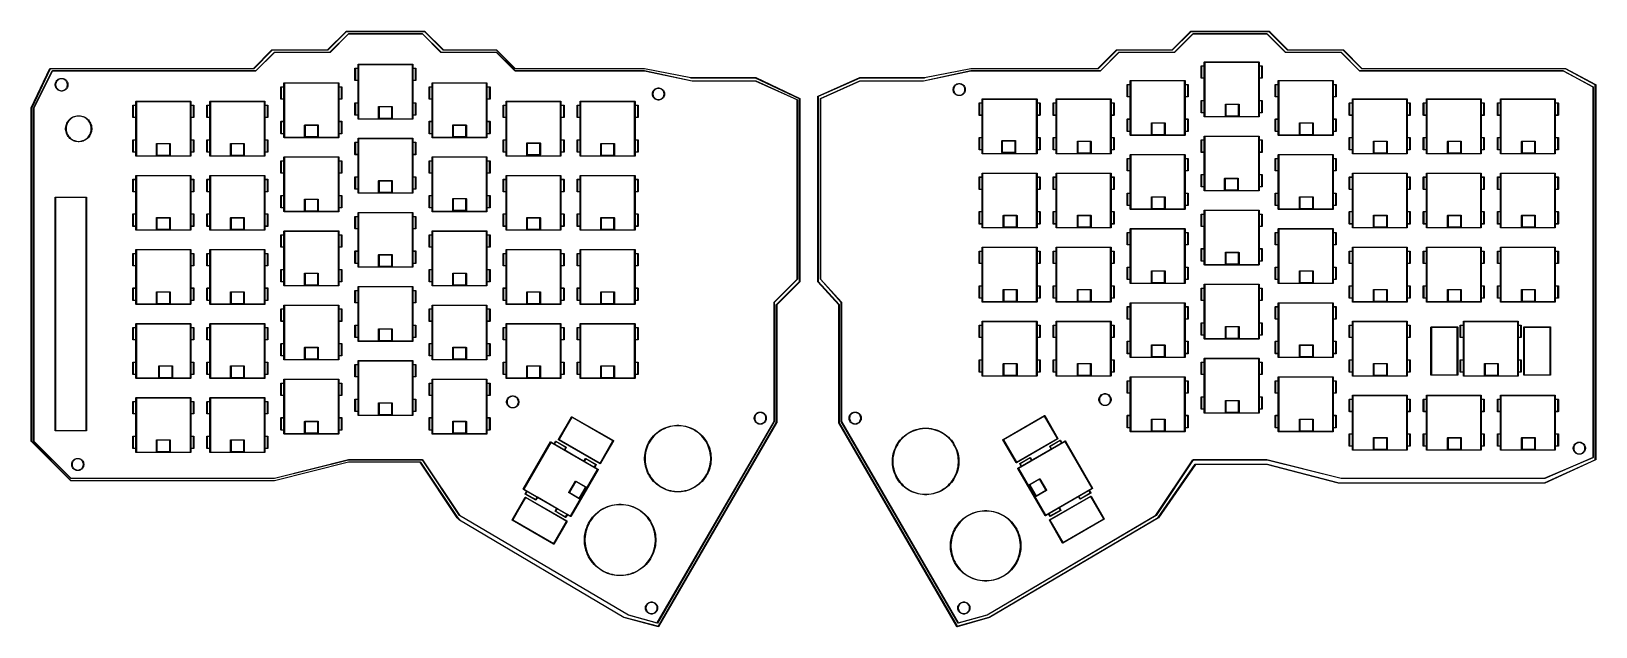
# Model space of a CAD drawing. Extents: x 11 to 414, y -155 to -2.
import ezdxf

# ---------------------------------------------------------------- set-up
doc = ezdxf.new("R2010")
doc.units = 0
doc.layers.add('BLACK', color=7, linetype='CONTINUOUS')

msp = doc.modelspace()

# ---------------------------------------------------------------- linework, layer by layer
at = {"layer": 'BLACK', "linetype": 'CONTINUOUS'}
for p, q in [((87.490301, -6.498683), (92.23816, -1.750823)), ((92.294226, -1.836179), (87.546366, -6.584038)), ((88.095906, -7.119004), (92.851084, -2.363826)), ((92.879118, -2.406504), (88.12394, -7.161682)), ((92.23816, -1.750823), (92.254381, -1.739985)), ((92.254381, -1.739985), (92.273515, -1.736179)), ((92.273515, -1.736179), (112.514157, -1.736179)), ((112.493447, -1.836179), (92.294226, -1.836179)), ((92.851084, -2.363826), (92.859195, -2.358407)), ((92.859195, -2.358407), (92.868762, -2.356504)), ((92.868762, -2.356504), (111.918762, -2.356504)), ((111.908406, -2.406504), (92.879118, -2.406504)), ((116.663584, -7.161682), (111.908406, -2.406504)), ((111.918762, -2.356504), (111.928329, -2.358407)), ((111.928329, -2.358407), (111.93644, -2.363826)), ((111.93644, -2.363826), (116.691618, -7.119004)), ((117.241306, -6.584039), (112.493447, -1.836179)), ((112.514157, -1.736179), (112.533291, -1.739985)), ((112.533291, -1.739985), (112.549512, -1.750824)), ((112.549512, -1.750824), (117.297372, -6.498683)), ((304.779546, -6.498683), (309.527405, -1.750823)), ((309.583471, -1.836179), (304.835611, -6.584038)), ((305.392849, -7.119), (310.148027, -2.363822)), ((310.176061, -2.4065), (305.420883, -7.161678)), ((309.527405, -1.750823), (309.543626, -1.739985)), ((309.543626, -1.739985), (309.56276, -1.736179)), ((309.56276, -1.736179), (329.803402, -1.736179)), ((329.782692, -1.836179), (309.583471, -1.836179)), ((310.148027, -2.363822), (310.156138, -2.358403)), ((310.156138, -2.358403), (310.165705, -2.3565)), ((310.165705, -2.3565), (329.215705, -2.3565)), ((329.205349, -2.4065), (310.176061, -2.4065)), ((333.960527, -7.161678), (329.205349, -2.4065)), ((329.215705, -2.3565), (329.225272, -2.358403)), ((329.225272, -2.358403), (329.233383, -2.363822)), ((329.233383, -2.363822), (333.988561, -7.119)), ((334.530551, -6.584039), (329.782692, -1.836179)), ((329.803402, -1.736179), (329.822536, -1.739985)), ((329.822536, -1.739985), (329.838757, -1.750824)), ((329.838757, -1.750824), (334.586617, -6.498683)), ((68.440285, -11.261187), (73.188144, -6.513327)), ((73.24421, -6.598683), (68.49635, -11.346542)), ((69.045906, -11.881504), (73.801084, -7.126326)), ((73.829118, -7.169004), (69.07394, -11.924182)), ((73.188144, -6.513327), (73.204365, -6.502489)), ((73.204365, -6.502489), (73.223499, -6.498683)), ((73.223499, -6.498683), (87.490301, -6.498683)), ((87.511011, -6.598683), (73.24421, -6.598683)), ((73.801084, -7.126326), (73.809195, -7.120907)), ((73.809195, -7.120907), (73.818762, -7.119004)), ((73.818762, -7.119004), (88.095906, -7.119004)), ((88.106262, -7.169004), (73.829118, -7.169004)), ((87.530145, -6.594877), (87.511011, -6.598683)), ((87.546366, -6.584038), (87.530145, -6.594877)), ((88.115829, -7.167101), (88.106262, -7.169004)), ((88.12394, -7.161682), (88.115829, -7.167101)), ((116.671695, -7.167101), (116.663584, -7.161682)), ((116.681262, -7.169004), (116.671695, -7.167101)), ((130.958406, -7.169004), (116.681262, -7.169004)), ((116.691618, -7.119004), (130.968762, -7.119004)), ((117.257527, -6.594877), (117.241306, -6.584039)), ((117.276661, -6.598683), (117.257527, -6.594877)), ((130.94815, -6.598683), (117.276661, -6.598683)), ((117.297372, -6.498683), (130.96886, -6.498683)), ((135.696009, -11.346543), (130.94815, -6.598683)), ((135.713584, -11.924182), (130.958406, -7.169004)), ((130.968762, -7.119004), (130.978329, -7.120907)), ((130.96886, -6.498683), (130.987994, -6.502489)), ((130.978329, -7.120907), (130.98644, -7.126326)), ((130.98644, -7.126326), (135.741618, -11.881504)), ((130.987994, -6.502489), (131.004215, -6.513328)), ((131.004215, -6.513328), (135.752075, -11.261187)), ((285.72953, -11.261187), (290.477389, -6.513327)), ((290.533455, -6.598683), (285.785595, -11.346542)), ((286.342849, -11.8815), (291.098027, -7.126322)), ((291.126061, -7.169), (286.370883, -11.924178)), ((290.477389, -6.513327), (290.49361, -6.502489)), ((290.49361, -6.502489), (290.512744, -6.498683)), ((290.512744, -6.498683), (304.779546, -6.498683)), ((304.800256, -6.598683), (290.533455, -6.598683)), ((291.098027, -7.126322), (291.106138, -7.120903)), ((291.106138, -7.120903), (291.115705, -7.119)), ((291.115705, -7.119), (305.392849, -7.119)), ((305.403205, -7.169), (291.126061, -7.169)), ((304.81939, -6.594877), (304.800256, -6.598683)), ((304.835611, -6.584038), (304.81939, -6.594877)), ((305.412772, -7.167097), (305.403205, -7.169)), ((305.420883, -7.161678), (305.412772, -7.167097)), ((333.968638, -7.167097), (333.960527, -7.161678)), ((333.978205, -7.169), (333.968638, -7.167097)), ((348.255349, -7.169), (333.978205, -7.169)), ((333.988561, -7.119), (348.265705, -7.119)), ((334.546772, -6.594877), (334.530551, -6.584039)), ((334.565906, -6.598683), (334.546772, -6.594877)), ((348.832708, -6.598683), (334.565906, -6.598683)), ((334.586617, -6.498683), (348.853418, -6.498683)), ((353.010527, -11.924178), (348.255349, -7.169)), ((348.265705, -7.119), (348.275272, -7.120903)), ((348.275272, -7.120903), (348.283383, -7.126322)), ((348.283383, -7.126322), (353.038561, -11.8815)), ((353.580567, -11.346543), (348.832708, -6.598683)), ((348.853418, -6.498683), (348.872552, -6.502489)), ((348.872552, -6.502489), (348.888773, -6.513328)), ((348.888773, -6.513328), (353.636633, -11.261187)), ((11.265706, -21.410218), (16.02821, -11.289897)), ((16.105181, -11.361187), (11.360947, -21.442685)), ((11.883901, -21.420324), (16.646401, -11.895323)), ((16.684213, -11.931504), (11.931262, -21.437406)), ((16.02821, -11.289897), (16.039801, -11.274205)), ((16.039801, -11.274205), (16.048088, -11.271221)), ((16.048088, -11.271221), (16.054317, -11.264993)), ((16.054317, -11.264993), (16.073451, -11.261187)), ((16.073451, -11.261187), (68.440285, -11.261187)), ((68.460995, -11.361187), (16.105181, -11.361187)), ((16.646401, -11.895323), (16.652382, -11.887617)), ((16.652382, -11.887617), (16.656286, -11.886315)), ((16.656286, -11.886315), (16.659195, -11.883407)), ((16.659195, -11.883407), (16.668762, -11.881504)), ((16.668762, -11.881504), (69.045906, -11.881504)), ((69.056262, -11.931504), (16.684213, -11.931504)), ((68.480129, -11.357381), (68.460995, -11.361187)), ((68.49635, -11.346542), (68.480129, -11.357381)), ((69.065829, -11.929601), (69.056262, -11.931504)), ((69.07394, -11.924182), (69.065829, -11.929601)), ((94.543774, -11.263725), (94.54758, -11.244591)), ((94.543774, -14.363725), (94.543774, -11.263725)), ((94.54758, -11.244591), (94.57464, -11.217531)), ((94.57464, -11.217531), (94.593774, -11.213725)), ((94.593774, -11.213725), (95.343774, -11.213725)), ((95.393774, -11.313725), (94.643774, -11.313725)), ((94.643774, -11.313725), (94.643774, -14.313725)), ((95.333774, -10.263725), (95.338341, -10.240764)), ((95.333774, -24.263725), (95.333774, -10.263725)), ((95.338341, -10.240764), (95.370813, -10.208292)), ((95.343774, -10.263725), (95.34758, -10.244591)), ((95.343774, -11.213725), (95.343774, -10.263725)), ((95.34758, -10.244591), (95.37464, -10.217531)), ((95.370813, -10.208292), (95.393774, -10.203725)), ((95.37464, -10.217531), (95.393774, -10.213725)), ((95.393774, -10.203725), (109.393774, -10.203725)), ((95.393774, -10.213725), (109.393774, -10.213725)), ((95.412908, -11.309919), (95.393774, -11.313725)), ((95.439968, -11.282859), (95.412908, -11.309919)), ((95.443774, -11.263725), (95.439968, -11.282859)), ((95.443774, -10.313725), (95.443774, -11.263725)), ((109.343774, -10.313725), (95.443774, -10.313725)), ((95.453774, -10.323725), (95.453774, -24.203725)), ((109.333774, -10.323725), (95.453774, -10.323725)), ((109.333774, -24.203725), (109.333774, -10.323725)), ((109.343774, -11.263725), (109.343774, -10.313725)), ((109.34758, -11.282859), (109.343774, -11.263725)), ((109.37464, -11.309919), (109.34758, -11.282859)), ((109.393774, -11.313725), (109.37464, -11.309919)), ((109.393774, -10.203725), (109.416735, -10.208292)), ((109.393774, -10.213725), (109.412908, -10.217531)), ((110.143774, -11.313725), (109.393774, -11.313725)), ((109.412908, -10.217531), (109.439968, -10.244591)), ((109.416735, -10.208292), (109.449207, -10.240764)), ((109.439968, -10.244591), (109.443774, -10.263725)), ((109.443774, -10.263725), (109.443774, -11.213725)), ((109.443774, -11.213725), (110.193774, -11.213725)), ((109.449207, -10.240764), (109.453774, -10.263725)), ((109.453774, -10.263725), (109.453774, -24.263725)), ((110.143774, -14.313725), (110.143774, -11.313725)), ((110.193774, -11.213725), (110.212908, -11.217531)), ((110.212908, -11.217531), (110.239968, -11.244591)), ((110.239968, -11.244591), (110.243774, -11.263725)), ((110.243774, -11.263725), (110.243774, -14.363725)), ((135.71223, -11.357381), (135.696009, -11.346543)), ((135.731364, -11.361187), (135.71223, -11.357381)), ((135.721695, -11.929601), (135.713584, -11.924182)), ((135.731262, -11.931504), (135.721695, -11.929601)), ((169.066137, -11.931504), (135.731262, -11.931504)), ((169.063941, -11.361187), (135.731364, -11.361187)), ((135.741618, -11.881504), (169.068762, -11.881504)), ((135.752075, -11.261187), (169.068892, -11.261187)), ((180.965346, -13.741468), (169.063941, -11.361187)), ((181.278567, -14.525958), (169.066137, -11.931504)), ((169.068762, -11.881504), (169.071335, -11.882015)), ((169.068892, -11.261187), (169.073748, -11.262152)), ((169.071335, -11.882015), (169.073957, -11.88205)), ((169.073748, -11.262152), (169.078698, -11.262158)), ((169.073957, -11.88205), (181.286387, -14.476504)), ((169.078698, -11.262158), (180.980102, -13.642439)), ((240.79808, -14.4765), (253.01051, -11.882046)), ((253.01833, -11.9315), (240.8059, -14.525954)), ((241.096814, -13.642439), (252.998219, -11.262158)), ((253.012975, -11.361187), (241.111571, -13.741468)), ((252.998219, -11.262158), (253.003168, -11.262152)), ((253.003168, -11.262152), (253.008025, -11.261187)), ((253.008025, -11.261187), (285.72953, -11.261187)), ((253.01051, -11.882046), (253.013131, -11.882011)), ((285.75024, -11.361187), (253.012975, -11.361187)), ((253.013131, -11.882011), (253.015705, -11.8815)), ((253.015705, -11.8815), (286.342849, -11.8815)), ((286.353205, -11.9315), (253.01833, -11.9315)), ((285.769374, -11.357381), (285.75024, -11.361187)), ((285.785595, -11.346542), (285.769374, -11.357381)), ((286.362772, -11.929597), (286.353205, -11.9315)), ((286.370883, -11.924178), (286.362772, -11.929597)), ((312.28146, -10.669), (312.285266, -10.649866)), ((312.28146, -13.769), (312.28146, -10.669)), ((312.285266, -10.649866), (312.312326, -10.622806)), ((312.312326, -10.622806), (312.33146, -10.619)), ((312.33146, -10.619), (313.08146, -10.619)), ((313.13146, -10.719), (312.38146, -10.719)), ((312.38146, -10.719), (312.38146, -13.719)), ((313.07146, -9.669), (313.076027, -9.646039)), ((313.07146, -23.669), (313.07146, -9.669)), ((313.076027, -9.646039), (313.108499, -9.613567)), ((313.08146, -9.669), (313.085266, -9.649866)), ((313.08146, -10.619), (313.08146, -9.669)), ((313.085266, -9.649866), (313.112326, -9.622806)), ((313.108499, -9.613567), (313.13146, -9.609)), ((313.112326, -9.622806), (313.13146, -9.619)), ((313.13146, -9.609), (327.13146, -9.609)), ((313.13146, -9.619), (327.13146, -9.619)), ((313.150594, -10.715194), (313.13146, -10.719)), ((313.177654, -10.688134), (313.150594, -10.715194)), ((313.18146, -10.669), (313.177654, -10.688134)), ((313.18146, -9.719), (313.18146, -10.669)), ((327.08146, -9.719), (313.18146, -9.719)), ((313.19146, -9.729), (313.19146, -23.609)), ((327.07146, -9.729), (313.19146, -9.729)), ((327.07146, -23.609), (327.07146, -9.729)), ((327.08146, -10.669), (327.08146, -9.719)), ((327.085266, -10.688134), (327.08146, -10.669)), ((327.112326, -10.715194), (327.085266, -10.688134)), ((327.13146, -10.719), (327.112326, -10.715194)), ((327.13146, -9.609), (327.154421, -9.613567)), ((327.13146, -9.619), (327.150594, -9.622806)), ((327.88146, -10.719), (327.13146, -10.719)), ((327.150594, -9.622806), (327.177654, -9.649866)), ((327.154421, -9.613567), (327.186893, -9.646039)), ((327.177654, -9.649866), (327.18146, -9.669)), ((327.18146, -9.669), (327.18146, -10.619)), ((327.18146, -10.619), (327.93146, -10.619)), ((327.186893, -9.646039), (327.19146, -9.669)), ((327.19146, -9.669), (327.19146, -23.669)), ((327.88146, -13.719), (327.88146, -10.719)), ((327.93146, -10.619), (327.950594, -10.622806)), ((327.950594, -10.622806), (327.977654, -10.649866)), ((327.977654, -10.649866), (327.98146, -10.669)), ((327.98146, -10.669), (327.98146, -13.769)), ((353.018638, -11.929597), (353.010527, -11.924178)), ((353.028205, -11.9315), (353.018638, -11.929597)), ((405.409397, -11.9315), (353.028205, -11.9315)), ((353.038561, -11.8815), (405.415705, -11.8815)), ((353.596788, -11.357381), (353.580567, -11.346543)), ((353.615922, -11.361187), (353.596788, -11.357381)), ((405.990859, -11.361187), (353.615922, -11.361187)), ((353.636633, -11.261187), (406.003466, -11.261187)), ((413.122223, -16.088616), (405.409397, -11.9315)), ((405.415705, -11.8815), (405.417488, -11.881854)), ((405.417488, -11.881854), (405.418242, -11.881629)), ((405.418242, -11.881629), (405.421712, -11.882694)), ((405.421712, -11.882694), (405.425272, -11.883403)), ((405.425272, -11.883403), (405.425828, -11.883959)), ((405.425828, -11.883959), (405.427566, -11.884493)), ((405.427566, -11.884493), (413.159084, -16.051684)), ((413.692535, -15.508243), (405.990859, -11.361187)), ((406.003466, -11.261187), (406.007018, -11.261893)), ((406.007018, -11.261893), (406.00852, -11.261443)), ((406.00852, -11.261443), (406.015472, -11.263575)), ((406.015472, -11.263575), (406.0226, -11.264993)), ((406.0226, -11.264993), (406.023707, -11.2661)), ((406.023707, -11.2661), (406.027171, -11.267163)), ((406.027171, -11.267163), (413.76624, -15.434354)), ((17.413874, -15.349628), (17.45416, -15.095274)), ((17.413874, -15.358674), (17.413874, -15.349628)), ((17.413874, -15.607152), (17.413874, -15.358674)), ((17.45416, -15.861506), (17.413874, -15.607152)), ((17.45416, -15.095274), (17.533739, -14.850353)), ((17.533739, -16.106427), (17.45416, -15.861506)), ((17.56627, -15.122189), (17.528815, -15.358674)), ((17.528815, -15.358674), (17.528815, -15.598106)), ((17.528815, -15.598106), (17.56627, -15.834591)), ((17.533739, -14.850353), (17.650653, -14.620897)), ((17.640259, -14.894475), (17.56627, -15.122189)), ((17.56627, -15.834591), (17.640259, -16.062305)), ((17.748959, -14.681139), (17.640259, -14.894475)), ((17.640259, -16.062305), (17.748959, -16.275641)), ((17.650653, -14.620897), (17.802022, -14.412555)), ((17.889694, -14.487434), (17.748959, -14.681139)), ((17.802022, -14.412555), (17.984119, -14.230458)), ((18.058998, -14.31813), (17.889694, -14.487434)), ((17.984119, -14.230458), (18.192461, -14.079089)), ((18.252703, -14.177395), (18.058998, -14.31813)), ((18.192461, -14.079089), (18.421917, -13.962175)), ((18.466039, -14.068695), (18.252703, -14.177395)), ((18.421917, -13.962175), (18.666838, -13.882596)), ((18.693753, -13.994706), (18.466039, -14.068695)), ((18.666838, -13.882596), (18.921192, -13.84231)), ((18.930238, -13.957251), (18.693753, -13.994706)), ((18.921192, -13.84231), (19.178716, -13.84231)), ((19.16967, -13.957251), (18.930238, -13.957251)), ((19.406155, -13.994706), (19.16967, -13.957251)), ((19.178716, -13.84231), (19.43307, -13.882596)), ((19.633869, -14.068695), (19.406155, -13.994706)), ((19.43307, -13.882596), (19.677991, -13.962175)), ((19.847205, -14.177395), (19.633869, -14.068695)), ((19.677991, -13.962175), (19.907447, -14.079089)), ((20.04091, -14.31813), (19.847205, -14.177395)), ((19.907447, -14.079089), (20.115789, -14.230458)), ((20.210214, -14.487434), (20.04091, -14.31813)), ((20.115789, -14.230458), (20.297886, -14.412555)), ((20.350949, -14.681139), (20.210214, -14.487434)), ((20.297886, -14.412555), (20.449255, -14.620897)), ((20.459649, -14.894475), (20.350949, -14.681139)), ((20.350949, -16.275641), (20.459649, -16.062305)), ((20.449255, -14.620897), (20.566169, -14.850353)), ((20.533638, -15.122189), (20.459649, -14.894475)), ((20.459649, -16.062305), (20.533638, -15.834591)), ((20.571093, -15.358674), (20.533638, -15.122189)), ((20.533638, -15.834591), (20.571093, -15.598106)), ((20.566169, -14.850353), (20.645748, -15.095274)), ((20.645748, -15.861506), (20.566169, -16.106427)), ((20.571093, -15.598106), (20.571093, -15.358674)), ((20.645748, -15.095274), (20.686034, -15.349628)), ((20.686034, -15.607152), (20.645748, -15.861506)), ((20.686034, -15.349628), (20.686034, -15.607152)), ((75.493774, -16.026225), (75.49758, -16.007091)), ((75.493774, -19.126225), (75.493774, -16.026225)), ((75.49758, -16.007091), (75.52464, -15.980031)), ((75.52464, -15.980031), (75.543774, -15.976225)), ((75.543774, -15.976225), (76.293774, -15.976225)), ((76.343774, -16.076225), (75.593774, -16.076225)), ((75.593774, -16.076225), (75.593774, -19.076225)), ((76.283774, -15.026225), (76.288341, -15.003264)), ((76.283774, -29.026225), (76.283774, -15.026225)), ((76.288341, -15.003264), (76.320813, -14.970792)), ((76.293774, -15.026225), (76.29758, -15.007091)), ((76.293774, -15.976225), (76.293774, -15.026225)), ((76.29758, -15.007091), (76.32464, -14.980031)), ((76.320813, -14.970792), (76.343774, -14.966225)), ((76.32464, -14.980031), (76.343774, -14.976225)), ((76.343774, -14.966225), (90.343774, -14.966225)), ((76.343774, -14.976225), (90.343774, -14.976225)), ((76.362908, -16.072419), (76.343774, -16.076225)), ((76.389968, -16.045359), (76.362908, -16.072419)), ((76.393774, -16.026225), (76.389968, -16.045359)), ((76.393774, -15.076225), (76.393774, -16.026225)), ((90.293774, -15.076225), (76.393774, -15.076225)), ((76.403774, -15.086225), (76.403774, -28.966225)), ((90.283774, -15.086225), (76.403774, -15.086225)), ((90.283774, -28.966225), (90.283774, -15.086225)), ((90.293774, -16.026225), (90.293774, -15.076225)), ((90.29758, -16.045359), (90.293774, -16.026225)), ((90.32464, -16.072419), (90.29758, -16.045359)), ((90.343774, -16.076225), (90.32464, -16.072419)), ((90.343774, -14.966225), (90.366735, -14.970792)), ((90.343774, -14.976225), (90.362908, -14.980031)), ((91.093774, -16.076225), (90.343774, -16.076225)), ((90.362908, -14.980031), (90.389968, -15.007091)), ((90.366735, -14.970792), (90.399207, -15.003264)), ((90.389968, -15.007091), (90.393774, -15.026225)), ((90.393774, -15.026225), (90.393774, -15.976225)), ((90.393774, -15.976225), (91.143774, -15.976225)), ((90.399207, -15.003264), (90.403774, -15.026225)), ((90.403774, -15.026225), (90.403774, -29.026225)), ((91.093774, -19.076225), (91.093774, -16.076225)), ((91.143774, -15.976225), (91.162908, -15.980031)), ((91.162908, -15.980031), (91.189968, -16.007091)), ((91.189968, -16.007091), (91.193774, -16.026225)), ((91.193774, -16.026225), (91.193774, -19.126225)), ((94.54758, -14.382859), (94.543774, -14.363725)), ((94.57464, -14.409919), (94.54758, -14.382859)), ((94.593774, -14.413725), (94.57464, -14.409919)), ((95.343774, -14.413725), (94.593774, -14.413725)), ((94.643774, -14.313725), (95.393774, -14.313725)), ((95.343774, -20.113725), (95.343774, -14.413725)), ((95.393774, -14.313725), (95.412908, -14.317531)), ((95.412908, -14.317531), (95.439968, -14.344591)), ((95.439968, -14.344591), (95.443774, -14.363725)), ((95.443774, -14.363725), (95.443774, -20.163725)), ((109.343774, -14.363725), (109.34758, -14.344591)), ((109.343774, -20.163725), (109.343774, -14.363725)), ((109.34758, -14.344591), (109.37464, -14.317531)), ((109.37464, -14.317531), (109.393774, -14.313725)), ((109.393774, -14.313725), (110.143774, -14.313725)), ((110.193774, -14.413725), (109.443774, -14.413725)), ((109.443774, -14.413725), (109.443774, -20.113725)), ((110.212908, -14.409919), (110.193774, -14.413725)), ((110.239968, -14.382859), (110.212908, -14.409919)), ((110.243774, -14.363725), (110.239968, -14.382859)), ((113.593774, -16.026225), (113.59758, -16.007091)), ((113.593774, -19.126225), (113.593774, -16.026225)), ((113.59758, -16.007091), (113.62464, -15.980031)), ((113.62464, -15.980031), (113.643774, -15.976225)), ((113.643774, -15.976225), (114.393774, -15.976225)), ((114.443774, -16.076225), (113.693774, -16.076225)), ((113.693774, -16.076225), (113.693774, -19.076225)), ((114.383774, -15.026225), (114.388341, -15.003264)), ((114.383774, -29.026225), (114.383774, -15.026225)), ((114.388341, -15.003264), (114.420813, -14.970792)), ((114.393774, -15.026225), (114.39758, -15.007091)), ((114.393774, -15.976225), (114.393774, -15.026225)), ((114.39758, -15.007091), (114.42464, -14.980031)), ((114.420813, -14.970792), (114.443774, -14.966225)), ((114.42464, -14.980031), (114.443774, -14.976225)), ((114.443774, -14.966225), (128.443774, -14.966225)), ((114.443774, -14.976225), (128.443774, -14.976225)), ((114.462908, -16.072419), (114.443774, -16.076225)), ((114.489968, -16.045359), (114.462908, -16.072419)), ((114.493774, -16.026225), (114.489968, -16.045359)), ((114.493774, -15.076225), (114.493774, -16.026225)), ((128.393774, -15.076225), (114.493774, -15.076225)), ((114.503774, -15.086225), (114.503774, -28.966225)), ((128.383774, -15.086225), (114.503774, -15.086225)), ((128.383774, -28.966225), (128.383774, -15.086225)), ((128.393774, -16.026225), (128.393774, -15.076225)), ((128.39758, -16.045359), (128.393774, -16.026225)), ((128.42464, -16.072419), (128.39758, -16.045359)), ((128.443774, -16.076225), (128.42464, -16.072419)), ((128.443774, -14.966225), (128.466735, -14.970792)), ((128.443774, -14.976225), (128.462908, -14.980031)), ((129.193774, -16.076225), (128.443774, -16.076225)), ((128.462908, -14.980031), (128.489968, -15.007091)), ((128.466735, -14.970792), (128.499207, -15.003264)), ((128.489968, -15.007091), (128.493774, -15.026225)), ((128.493774, -15.026225), (128.493774, -15.976225)), ((128.493774, -15.976225), (129.243774, -15.976225)), ((128.499207, -15.003264), (128.503774, -15.026225)), ((128.503774, -15.026225), (128.503774, -29.026225)), ((129.193774, -19.076225), (129.193774, -16.076225)), ((129.243774, -15.976225), (129.262908, -15.980031)), ((129.262908, -15.980031), (129.289968, -16.007091)), ((129.289968, -16.007091), (129.293774, -16.026225)), ((129.293774, -16.026225), (129.293774, -19.126225)), ((180.970295, -13.741473), (180.965346, -13.741468)), ((180.975152, -13.742439), (180.970295, -13.741473)), ((197.632673, -13.742439), (180.975152, -13.742439)), ((180.980102, -13.642439), (197.643916, -13.642439)), ((181.281188, -14.525992), (181.278567, -14.525958)), ((181.283762, -14.526504), (181.281188, -14.525992)), ((197.638341, -14.526504), (181.283762, -14.526504)), ((181.286387, -14.476504), (197.643762, -14.476504)), ((208.904863, -19.081897), (197.632673, -13.742439)), ((208.33455, -19.394542), (197.638341, -14.526504)), ((197.643762, -14.476504), (197.644349, -14.47662)), ((197.643916, -13.642439), (197.645622, -13.642778)), ((197.644349, -14.47662), (197.644622, -14.476519)), ((197.644622, -14.476519), (197.648953, -14.477536)), ((197.645622, -13.642778), (197.646399, -13.642501)), ((197.646399, -13.642501), (197.654675, -13.644579)), ((197.648953, -14.477536), (197.653329, -14.478407)), ((197.653329, -14.478407), (197.653535, -14.478613)), ((197.653535, -14.478613), (197.654118, -14.47875)), ((197.654118, -14.47875), (208.369906, -19.355699)), ((197.654675, -13.644579), (197.66305, -13.646245)), ((197.66305, -13.646245), (197.663633, -13.646828)), ((197.663633, -13.646828), (197.66532, -13.647252)), ((197.66532, -13.647252), (208.976267, -19.005069)), ((213.69706, -18.409252), (224.412694, -13.646748)), ((224.443613, -13.742439), (213.767367, -18.487437)), ((214.302437, -19.027451), (224.430463, -14.478694)), ((224.446061, -14.5265), (214.33768, -19.066433)), ((224.412694, -13.646748), (224.413559, -13.646552)), ((224.413559, -13.646552), (224.413867, -13.646245)), ((224.413867, -13.646245), (224.422806, -13.644466)), ((224.422806, -13.644466), (224.431725, -13.642455)), ((224.430463, -14.478694), (224.430961, -14.478579)), ((224.430961, -14.478579), (224.431138, -14.478403)), ((224.431138, -14.478403), (224.435567, -14.477521)), ((224.431725, -13.642455), (224.432132, -13.642611)), ((224.432132, -13.642611), (224.433001, -13.642439)), ((224.433001, -13.642439), (241.096814, -13.642439)), ((224.435567, -14.477521), (224.43997, -14.476511)), ((224.43997, -14.476511), (224.440203, -14.476599)), ((224.440203, -14.476599), (224.440705, -14.4765)), ((224.440705, -14.4765), (240.79808, -14.4765)), ((241.101765, -13.742439), (224.443613, -13.742439)), ((240.800705, -14.5265), (224.446061, -14.5265)), ((240.803278, -14.525988), (240.800705, -14.5265)), ((240.8059, -14.525954), (240.803278, -14.525988)), ((241.106621, -13.741473), (241.101765, -13.742439)), ((241.111571, -13.741468), (241.106621, -13.741473)), ((248.590208, -16.124514), (248.701341, -15.906402)), ((248.799861, -15.966775), (248.696959, -16.168732)), ((248.701341, -15.906402), (248.845227, -15.708361)), ((248.933089, -15.783403), (248.799861, -15.966775)), ((248.845227, -15.708361), (249.018321, -15.535267)), ((249.093363, -15.623129), (248.933089, -15.783403)), ((249.018321, -15.535267), (249.216362, -15.391381)), ((249.276735, -15.489901), (249.093363, -15.623129)), ((249.216362, -15.391381), (249.434474, -15.280248)), ((249.478692, -15.386999), (249.276735, -15.489901)), ((249.434474, -15.280248), (249.667285, -15.204603)), ((249.694259, -15.316957), (249.478692, -15.386999)), ((249.667285, -15.204603), (249.909064, -15.166309)), ((249.91813, -15.2815), (249.694259, -15.316957)), ((249.909064, -15.166309), (250.153856, -15.166309)), ((250.14479, -15.2815), (249.91813, -15.2815)), ((250.368661, -15.316957), (250.14479, -15.2815)), ((250.153856, -15.166309), (250.395635, -15.204603)), ((250.584228, -15.386999), (250.368661, -15.316957)), ((250.395635, -15.204603), (250.628446, -15.280248)), ((250.786185, -15.489901), (250.584228, -15.386999)), ((250.628446, -15.280248), (250.846558, -15.391381)), ((250.969557, -15.623129), (250.786185, -15.489901)), ((250.846558, -15.391381), (251.044599, -15.535267)), ((251.129831, -15.783403), (250.969557, -15.623129)), ((251.044599, -15.535267), (251.217693, -15.708361)), ((251.263059, -15.966775), (251.129831, -15.783403)), ((251.217693, -15.708361), (251.361579, -15.906402)), ((251.365961, -16.168732), (251.263059, -15.966775)), ((251.361579, -15.906402), (251.472712, -16.124514)), ((293.23146, -15.4315), (293.235266, -15.412366)), ((293.23146, -18.5315), (293.23146, -15.4315)), ((293.235266, -15.412366), (293.262326, -15.385306)), ((293.262326, -15.385306), (293.28146, -15.3815)), ((293.28146, -15.3815), (294.03146, -15.3815)), ((294.08146, -15.4815), (293.33146, -15.4815)), ((293.33146, -15.4815), (293.33146, -18.4815)), ((294.02146, -14.4315), (294.026027, -14.408539)), ((294.02146, -28.4315), (294.02146, -14.4315)), ((294.026027, -14.408539), (294.058499, -14.376067)), ((294.03146, -14.4315), (294.035266, -14.412366)), ((294.03146, -15.3815), (294.03146, -14.4315)), ((294.035266, -14.412366), (294.062326, -14.385306)), ((294.058499, -14.376067), (294.08146, -14.3715)), ((294.062326, -14.385306), (294.08146, -14.3815)), ((294.08146, -14.3715), (308.08146, -14.3715)), ((294.08146, -14.3815), (308.08146, -14.3815)), ((294.100594, -15.477694), (294.08146, -15.4815)), ((294.127654, -15.450634), (294.100594, -15.477694)), ((294.13146, -15.4315), (294.127654, -15.450634)), ((294.13146, -14.4815), (294.13146, -15.4315)), ((308.03146, -14.4815), (294.13146, -14.4815)), ((294.14146, -14.4915), (294.14146, -28.3715)), ((308.02146, -14.4915), (294.14146, -14.4915)), ((308.02146, -28.3715), (308.02146, -14.4915)), ((308.03146, -15.4315), (308.03146, -14.4815)), ((308.035266, -15.450634), (308.03146, -15.4315)), ((308.062326, -15.477694), (308.035266, -15.450634)), ((308.08146, -15.4815), (308.062326, -15.477694)), ((308.08146, -14.3715), (308.104421, -14.376067)), ((308.08146, -14.3815), (308.100594, -14.385306)), ((308.83146, -15.4815), (308.08146, -15.4815)), ((308.100594, -14.385306), (308.127654, -14.412366)), ((308.104421, -14.376067), (308.136893, -14.408539)), ((308.127654, -14.412366), (308.13146, -14.4315)), ((308.13146, -14.4315), (308.13146, -15.3815)), ((308.13146, -15.3815), (308.88146, -15.3815)), ((308.136893, -14.408539), (308.14146, -14.4315)), ((308.14146, -14.4315), (308.14146, -28.4315)), ((308.83146, -18.4815), (308.83146, -15.4815)), ((308.88146, -15.3815), (308.900594, -15.385306)), ((308.900594, -15.385306), (308.927654, -15.412366)), ((308.927654, -15.412366), (308.93146, -15.4315)), ((308.93146, -15.4315), (308.93146, -18.5315)), ((312.285266, -13.788134), (312.28146, -13.769)), ((312.312326, -13.815194), (312.285266, -13.788134)), ((312.33146, -13.819), (312.312326, -13.815194)), ((313.08146, -13.819), (312.33146, -13.819)), ((312.38146, -13.719), (313.13146, -13.719)), ((313.08146, -19.519), (313.08146, -13.819)), ((313.13146, -13.719), (313.150594, -13.722806)), ((313.150594, -13.722806), (313.177654, -13.749866)), ((313.177654, -13.749866), (313.18146, -13.769)), ((313.18146, -13.769), (313.18146, -19.569)), ((327.08146, -13.769), (327.085266, -13.749866)), ((327.08146, -19.569), (327.08146, -13.769)), ((327.085266, -13.749866), (327.112326, -13.722806)), ((327.112326, -13.722806), (327.13146, -13.719)), ((327.13146, -13.719), (327.88146, -13.719)), ((327.93146, -13.819), (327.18146, -13.819)), ((327.18146, -13.819), (327.18146, -19.519)), ((327.950594, -13.815194), (327.93146, -13.819)), ((327.977654, -13.788134), (327.950594, -13.815194)), ((327.98146, -13.769), (327.977654, -13.788134)), ((331.33146, -15.4315), (331.335266, -15.412366)), ((331.33146, -18.5315), (331.33146, -15.4315)), ((331.335266, -15.412366), (331.362326, -15.385306)), ((331.362326, -15.385306), (331.38146, -15.3815)), ((331.38146, -15.3815), (332.13146, -15.3815)), ((332.18146, -15.4815), (331.43146, -15.4815)), ((331.43146, -15.4815), (331.43146, -18.4815)), ((332.12146, -14.4315), (332.126027, -14.408539)), ((332.12146, -28.4315), (332.12146, -14.4315)), ((332.126027, -14.408539), (332.158499, -14.376067)), ((332.13146, -14.4315), (332.135266, -14.412366)), ((332.13146, -15.3815), (332.13146, -14.4315)), ((332.135266, -14.412366), (332.162326, -14.385306)), ((332.158499, -14.376067), (332.18146, -14.3715)), ((332.162326, -14.385306), (332.18146, -14.3815)), ((332.18146, -14.3715), (346.18146, -14.3715)), ((332.18146, -14.3815), (346.18146, -14.3815)), ((332.200594, -15.477694), (332.18146, -15.4815)), ((332.227654, -15.450634), (332.200594, -15.477694)), ((332.23146, -15.4315), (332.227654, -15.450634)), ((332.23146, -14.4815), (332.23146, -15.4315)), ((346.13146, -14.4815), (332.23146, -14.4815)), ((332.24146, -14.4915), (332.24146, -28.3715)), ((346.12146, -14.4915), (332.24146, -14.4915)), ((346.12146, -28.3715), (346.12146, -14.4915)), ((346.13146, -15.4315), (346.13146, -14.4815)), ((346.135266, -15.450634), (346.13146, -15.4315)), ((346.162326, -15.477694), (346.135266, -15.450634)), ((346.18146, -15.4815), (346.162326, -15.477694)), ((346.18146, -14.3715), (346.204421, -14.376067)), ((346.18146, -14.3815), (346.200594, -14.385306)), ((346.93146, -15.4815), (346.18146, -15.4815)), ((346.200594, -14.385306), (346.227654, -14.412366)), ((346.204421, -14.376067), (346.236893, -14.408539)), ((346.227654, -14.412366), (346.23146, -14.4315)), ((346.23146, -14.4315), (346.23146, -15.3815)), ((346.23146, -15.3815), (346.98146, -15.3815)), ((346.236893, -14.408539), (346.24146, -14.4315)), ((346.24146, -14.4315), (346.24146, -28.4315)), ((346.93146, -18.4815), (346.93146, -15.4815)), ((346.98146, -15.3815), (347.000594, -15.385306)), ((347.000594, -15.385306), (347.027654, -15.412366)), ((347.027654, -15.412366), (347.03146, -15.4315)), ((347.03146, -15.4315), (347.03146, -18.5315)), ((413.129768, -111.307206), (413.122223, -16.088616)), ((413.159084, -16.051684), (413.166603, -16.057899)), ((413.166603, -16.057899), (413.167675, -16.061479)), ((413.167675, -16.061479), (413.170318, -16.064122)), ((413.170318, -16.064122), (413.172222, -16.073689)), ((413.172222, -16.073689), (413.17977, -111.323689)), ((413.692535, -111.886888), (413.692535, -15.508243)), ((413.76624, -15.434354), (413.781282, -15.446777)), ((413.781282, -15.446777), (413.783433, -15.453948)), ((413.783433, -15.453948), (413.788729, -15.459244)), ((413.788729, -15.459244), (413.792535, -15.478378)), ((413.792535, -15.478378), (413.792535, -111.919084)), ((17.650653, -16.335883), (17.533739, -16.106427)), ((17.802022, -16.544225), (17.650653, -16.335883)), ((17.748959, -16.275641), (17.889694, -16.469346)), ((17.984119, -16.726322), (17.802022, -16.544225)), ((17.889694, -16.469346), (18.058998, -16.63865)), ((18.192461, -16.877691), (17.984119, -16.726322)), ((18.058998, -16.63865), (18.252703, -16.779385)), ((18.421917, -16.994605), (18.192461, -16.877691)), ((18.252703, -16.779385), (18.466039, -16.888085)), ((18.666838, -17.074184), (18.421917, -16.994605)), ((18.466039, -16.888085), (18.693753, -16.962074)), ((18.921192, -17.11447), (18.666838, -17.074184)), ((18.693753, -16.962074), (18.930238, -16.999529)), ((19.178716, -17.11447), (18.921192, -17.11447)), ((18.930238, -16.999529), (19.16967, -16.999529)), ((19.16967, -16.999529), (19.406155, -16.962074)), ((19.43307, -17.074184), (19.178716, -17.11447)), ((19.406155, -16.962074), (19.633869, -16.888085)), ((19.677991, -16.994605), (19.43307, -17.074184)), ((19.633869, -16.888085), (19.847205, -16.779385)), ((19.907447, -16.877691), (19.677991, -16.994605)), ((19.847205, -16.779385), (20.04091, -16.63865)), ((20.115789, -16.726322), (19.907447, -16.877691)), ((20.04091, -16.63865), (20.210214, -16.469346)), ((20.297886, -16.544225), (20.115789, -16.726322)), ((20.210214, -16.469346), (20.350949, -16.275641)), ((20.449255, -16.335883), (20.297886, -16.544225)), ((20.566169, -16.106427), (20.449255, -16.335883)), ((38.183774, -19.788725), (38.188341, -19.765764)), ((38.183774, -33.788725), (38.183774, -19.788725)), ((38.188341, -19.765764), (38.220813, -19.733292)), ((38.193774, -19.788725), (38.19758, -19.769591)), ((38.193774, -20.738725), (38.193774, -19.788725)), ((38.19758, -19.769591), (38.22464, -19.742531)), ((38.220813, -19.733292), (38.243774, -19.728725)), ((38.22464, -19.742531), (38.243774, -19.738725)), ((38.243774, -19.728725), (52.243774, -19.728725)), ((38.243774, -19.738725), (52.243774, -19.738725)), ((38.293774, -19.838725), (38.293774, -20.788725)), ((52.193774, -19.838725), (38.293774, -19.838725)), ((38.303774, -19.848725), (38.303774, -33.728725)), ((52.183774, -19.848725), (38.303774, -19.848725)), ((52.183774, -33.728725), (52.183774, -19.848725)), ((52.193774, -20.788725), (52.193774, -19.838725)), ((52.243774, -19.728725), (52.266735, -19.733292)), ((52.243774, -19.738725), (52.262908, -19.742531)), ((52.262908, -19.742531), (52.289968, -19.769591)), ((52.266735, -19.733292), (52.299207, -19.765764)), ((52.289968, -19.769591), (52.293774, -19.788725)), ((52.293774, -19.788725), (52.293774, -20.738725)), ((52.299207, -19.765764), (52.303774, -19.788725)), ((52.303774, -19.788725), (52.303774, -33.788725)), ((57.233774, -19.788725), (57.238341, -19.765764)), ((57.233774, -33.788725), (57.233774, -19.788725)), ((57.238341, -19.765764), (57.270813, -19.733292)), ((57.243774, -19.788725), (57.24758, -19.769591)), ((57.243774, -20.738725), (57.243774, -19.788725)), ((57.24758, -19.769591), (57.27464, -19.742531)), ((57.270813, -19.733292), (57.293774, -19.728725)), ((57.27464, -19.742531), (57.293774, -19.738725)), ((57.293774, -19.728725), (71.293774, -19.728725)), ((57.293774, -19.738725), (71.293774, -19.738725)), ((57.343774, -19.838725), (57.343774, -20.788725)), ((71.243774, -19.838725), (57.343774, -19.838725)), ((57.353774, -19.848725), (57.353774, -33.728725)), ((71.233774, -19.848725), (57.353774, -19.848725)), ((71.233774, -33.728725), (71.233774, -19.848725)), ((71.243774, -20.788725), (71.243774, -19.838725)), ((71.293774, -19.728725), (71.316735, -19.733292)), ((71.293774, -19.738725), (71.312908, -19.742531)), ((71.312908, -19.742531), (71.339968, -19.769591)), ((71.316735, -19.733292), (71.349207, -19.765764)), ((71.339968, -19.769591), (71.343774, -19.788725)), ((71.343774, -19.788725), (71.343774, -20.738725)), ((71.349207, -19.765764), (71.353774, -19.788725)), ((71.353774, -19.788725), (71.353774, -33.788725)), ((75.49758, -19.145359), (75.493774, -19.126225)), ((75.52464, -19.172419), (75.49758, -19.145359)), ((75.543774, -19.176225), (75.52464, -19.172419)), ((76.293774, -19.176225), (75.543774, -19.176225)), ((75.593774, -19.076225), (76.343774, -19.076225)), ((76.293774, -24.876225), (76.293774, -19.176225)), ((76.343774, -19.076225), (76.362908, -19.080031)), ((76.362908, -19.080031), (76.389968, -19.107091)), ((76.389968, -19.107091), (76.393774, -19.126225)), ((76.393774, -19.126225), (76.393774, -24.926225)), ((90.293774, -19.126225), (90.29758, -19.107091)), ((90.293774, -24.926225), (90.293774, -19.126225)), ((90.29758, -19.107091), (90.32464, -19.080031)), ((90.32464, -19.080031), (90.343774, -19.076225)), ((90.343774, -19.076225), (91.093774, -19.076225)), ((91.143774, -19.176225), (90.393774, -19.176225)), ((90.393774, -19.176225), (90.393774, -24.876225)), ((91.162908, -19.172419), (91.143774, -19.176225)), ((91.189968, -19.145359), (91.162908, -19.172419)), ((91.193774, -19.126225), (91.189968, -19.145359)), ((94.54758, -20.144591), (94.57464, -20.117531)), ((94.57464, -20.117531), (94.593774, -20.113725)), ((94.593774, -20.113725), (95.343774, -20.113725)), ((109.443774, -20.113725), (110.193774, -20.113725)), ((110.193774, -20.113725), (110.212908, -20.117531)), ((110.212908, -20.117531), (110.239968, -20.144591)), ((113.59758, -19.145359), (113.593774, -19.126225)), ((113.62464, -19.172419), (113.59758, -19.145359)), ((113.643774, -19.176225), (113.62464, -19.172419)), ((114.393774, -19.176225), (113.643774, -19.176225)), ((113.693774, -19.076225), (114.443774, -19.076225)), ((114.393774, -24.876225), (114.393774, -19.176225)), ((114.443774, -19.076225), (114.462908, -19.080031)), ((114.462908, -19.080031), (114.489968, -19.107091)), ((114.489968, -19.107091), (114.493774, -19.126225)), ((114.493774, -19.126225), (114.493774, -24.926225)), ((128.393774, -19.126225), (128.39758, -19.107091)), ((128.393774, -24.926225), (128.393774, -19.126225)), ((128.39758, -19.107091), (128.42464, -19.080031)), ((128.42464, -19.080031), (128.443774, -19.076225)), ((128.443774, -19.076225), (129.193774, -19.076225)), ((129.243774, -19.176225), (128.493774, -19.176225)), ((128.493774, -19.176225), (128.493774, -24.876225)), ((129.262908, -19.172419), (129.243774, -19.176225)), ((129.289968, -19.145359), (129.262908, -19.172419)), ((129.293774, -19.126225), (129.289968, -19.145359)), ((133.433774, -19.788725), (133.438341, -19.765764)), ((133.433774, -33.788725), (133.433774, -19.788725)), ((133.438341, -19.765764), (133.470813, -19.733292)), ((133.443774, -19.788725), (133.44758, -19.769591)), ((133.443774, -20.738725), (133.443774, -19.788725)), ((133.44758, -19.769591), (133.47464, -19.742531)), ((133.470813, -19.733292), (133.493774, -19.728725)), ((133.47464, -19.742531), (133.493774, -19.738725)), ((133.493774, -19.728725), (147.493774, -19.728725)), ((133.493774, -19.738725), (147.493774, -19.738725)), ((133.543774, -19.838725), (133.543774, -20.788725)), ((147.443774, -19.838725), (133.543774, -19.838725)), ((133.553774, -19.848725), (133.553774, -33.728725)), ((147.433774, -19.848725), (133.553774, -19.848725)), ((147.433774, -33.728725), (147.433774, -19.848725)), ((147.443774, -20.788725), (147.443774, -19.838725)), ((147.493774, -19.728725), (147.516735, -19.733292)), ((147.493774, -19.738725), (147.512908, -19.742531)), ((147.512908, -19.742531), (147.539968, -19.769591)), ((147.516735, -19.733292), (147.549207, -19.765764)), ((147.539968, -19.769591), (147.543774, -19.788725)), ((147.543774, -19.788725), (147.543774, -20.738725)), ((147.549207, -19.765764), (147.553774, -19.788725)), ((147.553774, -19.788725), (147.553774, -33.788725)), ((152.483774, -19.788725), (152.488341, -19.765764)), ((152.483774, -33.788725), (152.483774, -19.788725)), ((152.488341, -19.765764), (152.520813, -19.733292)), ((152.493774, -19.788725), (152.49758, -19.769591)), ((152.493774, -20.738725), (152.493774, -19.788725)), ((152.49758, -19.769591), (152.52464, -19.742531)), ((152.520813, -19.733292), (152.543774, -19.728725)), ((152.52464, -19.742531), (152.543774, -19.738725)), ((152.543774, -19.728725), (166.543774, -19.728725)), ((152.543774, -19.738725), (166.543774, -19.738725)), ((152.593774, -19.838725), (152.593774, -20.788725)), ((166.493774, -19.838725), (152.593774, -19.838725)), ((152.603774, -19.848725), (152.603774, -33.728725)), ((166.483774, -19.848725), (152.603774, -19.848725)), ((166.483774, -33.728725), (166.483774, -19.848725)), ((166.493774, -20.788725), (166.493774, -19.838725)), ((166.543774, -19.728725), (166.566735, -19.733292)), ((166.543774, -19.738725), (166.562908, -19.742531)), ((166.562908, -19.742531), (166.589968, -19.769591)), ((166.566735, -19.733292), (166.599207, -19.765764)), ((166.589968, -19.769591), (166.593774, -19.788725)), ((166.593774, -19.788725), (166.593774, -20.738725)), ((166.599207, -19.765764), (166.603774, -19.788725)), ((166.603774, -19.788725), (166.603774, -33.788725)), ((171.085581, -17.736814), (171.123875, -17.495035)), ((171.085581, -17.74588), (171.085581, -17.736814)), ((171.085581, -17.981606), (171.085581, -17.74588)), ((171.123875, -18.223385), (171.085581, -17.981606)), ((171.123875, -17.495035), (171.19952, -17.262224)), ((171.19952, -18.456196), (171.123875, -18.223385)), ((171.19952, -17.262224), (171.310653, -17.044112)), ((171.310653, -18.674308), (171.19952, -18.456196)), ((171.236229, -17.522009), (171.200772, -17.74588)), ((171.200772, -17.74588), (171.200772, -17.97254)), ((171.200772, -17.97254), (171.236229, -18.196411)), ((171.306271, -17.306442), (171.236229, -17.522009)), ((171.236229, -18.196411), (171.306271, -18.411978)), ((171.409173, -17.104485), (171.306271, -17.306442)), ((171.306271, -18.411978), (171.409173, -18.613935)), ((171.310653, -17.044112), (171.454539, -16.846071)), ((171.454539, -18.872349), (171.310653, -18.674308)), ((171.542401, -16.921113), (171.409173, -17.104485)), ((171.409173, -18.613935), (171.542401, -18.797307)), ((171.454539, -16.846071), (171.627633, -16.672977)), ((171.627633, -19.045443), (171.454539, -18.872349)), ((171.702675, -16.760839), (171.542401, -16.921113)), ((171.542401, -18.797307), (171.702675, -18.957581)), ((171.627633, -16.672977), (171.825674, -16.529091)), ((171.825674, -19.189329), (171.627633, -19.045443)), ((171.886047, -16.627611), (171.702675, -16.760839)), ((171.702675, -18.957581), (171.886047, -19.090809)), ((171.825674, -16.529091), (172.043786, -16.417958)), ((172.043786, -19.300462), (171.825674, -19.189329)), ((172.088004, -16.524709), (171.886047, -16.627611)), ((171.886047, -19.090809), (172.088004, -19.193711)), ((172.043786, -16.417958), (172.276597, -16.342313)), ((172.276597, -19.376107), (172.043786, -19.300462)), ((172.303571, -16.454667), (172.088004, -16.524709)), ((172.088004, -19.193711), (172.303571, -19.263753)), ((172.276597, -16.342313), (172.518376, -16.304019)), ((172.518376, -19.414401), (172.276597, -19.376107)), ((172.527442, -16.41921), (172.303571, -16.454667)), ((172.303571, -19.263753), (172.527442, -19.29921)), ((172.518376, -16.304019), (172.763168, -16.304019)), ((172.763168, -19.414401), (172.518376, -19.414401)), ((172.754102, -16.41921), (172.527442, -16.41921)), ((172.527442, -19.29921), (172.754102, -19.29921)), ((172.977973, -16.454667), (172.754102, -16.41921)), ((172.754102, -19.29921), (172.977973, -19.263753)), ((172.763168, -16.304019), (173.004947, -16.342313)), ((173.004947, -19.376107), (172.763168, -19.414401)), ((173.19354, -16.524709), (172.977973, -16.454667)), ((172.977973, -19.263753), (173.19354, -19.193711)), ((173.004947, -16.342313), (173.237758, -16.417958)), ((173.237758, -19.300462), (173.004947, -19.376107)), ((173.395497, -16.627611), (173.19354, -16.524709)), ((173.19354, -19.193711), (173.395497, -19.090809)), ((173.237758, -16.417958), (173.45587, -16.529091)), ((173.45587, -19.189329), (173.237758, -19.300462)), ((173.578869, -16.760839), (173.395497, -16.627611)), ((173.395497, -19.090809), (173.578869, -18.957581)), ((173.45587, -16.529091), (173.653911, -16.672977)), ((173.653911, -19.045443), (173.45587, -19.189329)), ((173.739143, -16.921113), (173.578869, -16.760839)), ((173.578869, -18.957581), (173.739143, -18.797307)), ((173.653911, -16.672977), (173.827005, -16.846071)), ((173.827005, -18.872349), (173.653911, -19.045443)), ((173.872371, -17.104485), (173.739143, -16.921113)), ((173.739143, -18.797307), (173.872371, -18.613935)), ((173.827005, -16.846071), (173.970891, -17.044112)), ((173.970891, -18.674308), (173.827005, -18.872349)), ((173.975273, -17.306442), (173.872371, -17.104485)), ((173.872371, -18.613935), (173.975273, -18.411978)), ((173.970891, -17.044112), (174.082024, -17.262224)), ((174.082024, -18.456196), (173.970891, -18.674308)), ((174.045315, -17.522009), (173.975273, -17.306442)), ((173.975273, -18.411978), (174.045315, -18.196411)), ((174.080772, -17.74588), (174.045315, -17.522009)), ((174.045315, -18.196411), (174.080772, -17.97254)), ((174.080772, -17.97254), (174.080772, -17.74588)), ((174.082024, -17.262224), (174.157669, -17.495035)), ((174.157669, -18.223385), (174.082024, -18.456196)), ((174.157669, -17.495035), (174.195963, -17.736814)), ((174.195963, -17.981606), (174.157669, -18.223385)), ((174.195963, -17.736814), (174.195963, -17.981606)), ((208.33455, -65.474314), (208.33455, -19.394542)), ((208.369906, -19.355699), (208.377825, -19.361394)), ((208.377825, -19.361394), (208.379423, -19.365662)), ((208.379423, -19.365662), (208.382647, -19.368886)), ((208.382647, -19.368886), (208.38455, -19.378453)), ((208.38455, -19.378453), (208.38455, -65.48467)), ((208.904863, -65.48467), (208.904863, -19.081897)), ((208.976267, -19.005069), (208.99193, -19.0167)), ((208.99193, -19.0167), (208.994871, -19.024936)), ((208.994871, -19.024936), (209.001057, -19.031122)), ((209.001057, -19.031122), (209.004863, -19.050256)), ((209.004863, -19.050256), (209.004863, -65.48467)), ((213.667367, -18.454943), (213.671173, -18.435809)), ((213.667367, -66.079983), (213.667367, -18.454943)), ((213.671173, -18.435809), (213.67777, -18.429211)), ((213.67777, -18.429211), (213.681121, -18.420501)), ((213.681121, -18.420501), (213.69706, -18.409252)), ((213.767367, -18.487437), (213.767367, -66.060796)), ((214.28768, -19.050256), (214.289583, -19.040689)), ((214.28768, -65.48467), (214.28768, -19.050256)), ((214.289583, -19.040689), (214.292848, -19.037423)), ((214.292848, -19.037423), (214.29449, -19.033106)), ((214.29449, -19.033106), (214.302437, -19.027451)), ((214.33768, -19.066433), (214.33768, -65.475067)), ((248.476269, -16.599104), (248.514563, -16.357325)), ((248.476269, -16.60817), (248.476269, -16.599104)), ((248.476269, -16.843896), (248.476269, -16.60817)), ((248.514563, -17.085675), (248.476269, -16.843896)), ((248.514563, -16.357325), (248.590208, -16.124514)), ((248.590208, -17.318486), (248.514563, -17.085675)), ((248.701341, -17.536598), (248.590208, -17.318486)), ((248.626917, -16.384299), (248.59146, -16.60817)), ((248.59146, -16.60817), (248.59146, -16.83483)), ((248.59146, -16.83483), (248.626917, -17.058701)), ((248.696959, -16.168732), (248.626917, -16.384299)), ((248.626917, -17.058701), (248.696959, -17.274268)), ((248.696959, -17.274268), (248.799861, -17.476225)), ((248.845227, -17.734639), (248.701341, -17.536598)), ((248.799861, -17.476225), (248.933089, -17.659597)), ((249.018321, -17.907733), (248.845227, -17.734639)), ((248.933089, -17.659597), (249.093363, -17.819871)), ((249.216362, -18.051619), (249.018321, -17.907733)), ((249.093363, -17.819871), (249.276735, -17.953099)), ((249.434474, -18.162752), (249.216362, -18.051619)), ((249.276735, -17.953099), (249.478692, -18.056001)), ((249.667285, -18.238397), (249.434474, -18.162752)), ((249.478692, -18.056001), (249.694259, -18.126043)), ((249.909064, -18.276691), (249.667285, -18.238397)), ((249.694259, -18.126043), (249.91813, -18.1615)), ((250.153856, -18.276691), (249.909064, -18.276691)), ((249.91813, -18.1615), (250.14479, -18.1615)), ((250.14479, -18.1615), (250.368661, -18.126043)), ((250.395635, -18.238397), (250.153856, -18.276691)), ((250.368661, -18.126043), (250.584228, -18.056001)), ((250.628446, -18.162752), (250.395635, -18.238397)), ((250.584228, -18.056001), (250.786185, -17.953099)), ((250.846558, -18.051619), (250.628446, -18.162752)), ((250.786185, -17.953099), (250.969557, -17.819871)), ((251.044599, -17.907733), (250.846558, -18.051619)), ((250.969557, -17.819871), (251.129831, -17.659597)), ((251.217693, -17.734639), (251.044599, -17.907733)), ((251.129831, -17.659597), (251.263059, -17.476225)), ((251.361579, -17.536598), (251.217693, -17.734639)), ((251.263059, -17.476225), (251.365961, -17.274268)), ((251.472712, -17.318486), (251.361579, -17.536598)), ((251.436003, -16.384299), (251.365961, -16.168732)), ((251.365961, -17.274268), (251.436003, -17.058701)), ((251.47146, -16.60817), (251.436003, -16.384299)), ((251.436003, -17.058701), (251.47146, -16.83483)), ((251.47146, -16.83483), (251.47146, -16.60817)), ((251.472712, -16.124514), (251.548357, -16.357325)), ((251.548357, -17.085675), (251.472712, -17.318486)), ((251.548357, -16.357325), (251.586651, -16.599104)), ((251.586651, -16.843896), (251.548357, -17.085675)), ((251.586651, -16.599104), (251.586651, -16.843896)), ((255.92146, -19.194), (255.926027, -19.171039)), ((255.92146, -33.194), (255.92146, -19.194)), ((255.926027, -19.171039), (255.958499, -19.138567)), ((255.93146, -19.194), (255.935266, -19.174866)), ((255.93146, -20.144), (255.93146, -19.194)), ((255.935266, -19.174866), (255.962326, -19.147806)), ((255.958499, -19.138567), (255.98146, -19.134)), ((255.962326, -19.147806), (255.98146, -19.144)), ((255.98146, -19.134), (269.98146, -19.134)), ((255.98146, -19.144), (269.98146, -19.144)), ((256.03146, -19.244), (256.03146, -20.194)), ((269.93146, -19.244), (256.03146, -19.244)), ((256.04146, -19.254), (256.04146, -33.134)), ((269.92146, -19.254), (256.04146, -19.254)), ((269.92146, -33.134), (269.92146, -19.254)), ((269.93146, -20.194), (269.93146, -19.244)), ((269.98146, -19.134), (270.004421, -19.138567)), ((269.98146, -19.144), (270.000594, -19.147806)), ((270.000594, -19.147806), (270.027654, -19.174866)), ((270.004421, -19.138567), (270.036893, -19.171039)), ((270.027654, -19.174866), (270.03146, -19.194)), ((270.03146, -19.194), (270.03146, -20.144)), ((270.036893, -19.171039), (270.04146, -19.194)), ((270.04146, -19.194), (270.04146, -33.194)), ((274.97146, -19.194), (274.976027, -19.171039)), ((274.97146, -33.194), (274.97146, -19.194)), ((274.976027, -19.171039), (275.008499, -19.138567)), ((274.98146, -19.194), (274.985266, -19.174866)), ((274.98146, -20.144), (274.98146, -19.194)), ((274.985266, -19.174866), (275.012326, -19.147806)), ((275.008499, -19.138567), (275.03146, -19.134)), ((275.012326, -19.147806), (275.03146, -19.144)), ((275.03146, -19.134), (289.03146, -19.134)), ((275.03146, -19.144), (289.03146, -19.144)), ((275.08146, -19.244), (275.08146, -20.194)), ((288.98146, -19.244), (275.08146, -19.244)), ((275.09146, -19.254), (275.09146, -33.134)), ((288.97146, -19.254), (275.09146, -19.254)), ((288.97146, -33.134), (288.97146, -19.254)), ((288.98146, -20.194), (288.98146, -19.244)), ((289.03146, -19.134), (289.054421, -19.138567)), ((289.03146, -19.144), (289.050594, -19.147806)), ((289.050594, -19.147806), (289.077654, -19.174866)), ((289.054421, -19.138567), (289.086893, -19.171039)), ((289.077654, -19.174866), (289.08146, -19.194)), ((289.08146, -19.194), (289.08146, -20.144)), ((289.086893, -19.171039), (289.09146, -19.194)), ((289.09146, -19.194), (289.09146, -33.194)), ((293.235266, -18.550634), (293.23146, -18.5315)), ((293.262326, -18.577694), (293.235266, -18.550634)), ((293.28146, -18.5815), (293.262326, -18.577694)), ((294.03146, -18.5815), (293.28146, -18.5815)), ((293.33146, -18.4815), (294.08146, -18.4815)), ((294.03146, -24.2815), (294.03146, -18.5815)), ((294.08146, -18.4815), (294.100594, -18.485306)), ((294.100594, -18.485306), (294.127654, -18.512366)), ((294.127654, -18.512366), (294.13146, -18.5315)), ((294.13146, -18.5315), (294.13146, -24.3315)), ((308.03146, -18.5315), (308.035266, -18.512366)), ((308.03146, -24.3315), (308.03146, -18.5315)), ((308.035266, -18.512366), (308.062326, -18.485306)), ((308.062326, -18.485306), (308.08146, -18.4815)), ((308.08146, -18.4815), (308.83146, -18.4815)), ((308.88146, -18.5815), (308.13146, -18.5815)), ((308.13146, -18.5815), (308.13146, -24.2815)), ((308.900594, -18.577694), (308.88146, -18.5815)), ((308.927654, -18.550634), (308.900594, -18.577694)), ((308.93146, -18.5315), (308.927654, -18.550634)), ((312.28146, -19.569), (312.285266, -19.549866)), ((312.28146, -22.669), (312.28146, -19.569)), ((312.285266, -19.549866), (312.312326, -19.522806)), ((312.312326, -19.522806), (312.33146, -19.519)), ((312.33146, -19.519), (313.08146, -19.519)), ((313.13146, -19.619), (312.38146, -19.619)), ((312.38146, -19.619), (312.38146, -22.619)), ((313.150594, -19.615194), (313.13146, -19.619)), ((313.177654, -19.588134), (313.150594, -19.615194)), ((313.18146, -19.569), (313.177654, -19.588134)), ((327.085266, -19.588134), (327.08146, -19.569)), ((327.112326, -19.615194), (327.085266, -19.588134)), ((327.13146, -19.619), (327.112326, -19.615194)), ((327.88146, -19.619), (327.13146, -19.619)), ((327.18146, -19.519), (327.93146, -19.519)), ((327.88146, -22.619), (327.88146, -19.619)), ((327.93146, -19.519), (327.950594, -19.522806)), ((327.950594, -19.522806), (327.977654, -19.549866)), ((327.977654, -19.549866), (327.98146, -19.569)), ((327.98146, -19.569), (327.98146, -22.669)), ((331.335266, -18.550634), (331.33146, -18.5315)), ((331.362326, -18.577694), (331.335266, -18.550634)), ((331.38146, -18.5815), (331.362326, -18.577694)), ((332.13146, -18.5815), (331.38146, -18.5815)), ((331.43146, -18.4815), (332.18146, -18.4815)), ((332.13146, -24.2815), (332.13146, -18.5815)), ((332.18146, -18.4815), (332.200594, -18.485306)), ((332.200594, -18.485306), (332.227654, -18.512366)), ((332.227654, -18.512366), (332.23146, -18.5315)), ((332.23146, -18.5315), (332.23146, -24.3315)), ((346.13146, -18.5315), (346.135266, -18.512366)), ((346.13146, -24.3315), (346.13146, -18.5315)), ((346.135266, -18.512366), (346.162326, -18.485306)), ((346.162326, -18.485306), (346.18146, -18.4815)), ((346.18146, -18.4815), (346.93146, -18.4815)), ((346.98146, -18.5815), (346.23146, -18.5815)), ((346.23146, -18.5815), (346.23146, -24.2815)), ((347.000594, -18.577694), (346.98146, -18.5815)), ((347.027654, -18.550634), (347.000594, -18.577694)), ((347.03146, -18.5315), (347.027654, -18.550634)), ((351.17146, -19.194), (351.176027, -19.171039)), ((351.17146, -33.194), (351.17146, -19.194)), ((351.176027, -19.171039), (351.208499, -19.138567)), ((351.18146, -19.194), (351.185266, -19.174866)), ((351.18146, -20.144), (351.18146, -19.194)), ((351.185266, -19.174866), (351.212326, -19.147806)), ((351.208499, -19.138567), (351.23146, -19.134)), ((351.212326, -19.147806), (351.23146, -19.144)), ((351.23146, -19.134), (365.23146, -19.134)), ((351.23146, -19.144), (365.23146, -19.144)), ((351.28146, -19.244), (351.28146, -20.194)), ((365.18146, -19.244), (351.28146, -19.244)), ((351.29146, -19.254), (351.29146, -33.134)), ((365.17146, -19.254), (351.29146, -19.254)), ((365.17146, -33.134), (365.17146, -19.254)), ((365.18146, -20.194), (365.18146, -19.244)), ((365.23146, -19.134), (365.254421, -19.138567)), ((365.23146, -19.144), (365.250594, -19.147806)), ((365.250594, -19.147806), (365.277654, -19.174866)), ((365.254421, -19.138567), (365.286893, -19.171039)), ((365.277654, -19.174866), (365.28146, -19.194)), ((365.28146, -19.194), (365.28146, -20.144)), ((365.286893, -19.171039), (365.29146, -19.194)), ((365.29146, -19.194), (365.29146, -33.194)), ((370.22146, -19.194), (370.226027, -19.171039)), ((370.22146, -33.194), (370.22146, -19.194)), ((370.226027, -19.171039), (370.258499, -19.138567)), ((370.23146, -19.194), (370.235266, -19.174866)), ((370.23146, -20.144), (370.23146, -19.194)), ((370.235266, -19.174866), (370.262326, -19.147806)), ((370.258499, -19.138567), (370.28146, -19.134)), ((370.262326, -19.147806), (370.28146, -19.144)), ((370.28146, -19.134), (384.28146, -19.134)), ((370.28146, -19.144), (384.28146, -19.144)), ((370.33146, -19.244), (370.33146, -20.194)), ((384.23146, -19.244), (370.33146, -19.244)), ((370.34146, -19.254), (370.34146, -33.134)), ((384.22146, -19.254), (370.34146, -19.254)), ((384.22146, -33.134), (384.22146, -19.254)), ((384.23146, -20.194), (384.23146, -19.244)), ((384.28146, -19.134), (384.304421, -19.138567)), ((384.28146, -19.144), (384.300594, -19.147806)), ((384.300594, -19.147806), (384.327654, -19.174866)), ((384.304421, -19.138567), (384.336893, -19.171039)), ((384.327654, -19.174866), (384.33146, -19.194)), ((384.33146, -19.194), (384.33146, -20.144)), ((384.336893, -19.171039), (384.34146, -19.194)), ((384.34146, -19.194), (384.34146, -33.194)), ((389.27146, -19.194), (389.276027, -19.171039)), ((389.27146, -33.194), (389.27146, -19.194)), ((389.276027, -19.171039), (389.308499, -19.138567)), ((389.28146, -19.194), (389.285266, -19.174866)), ((389.28146, -20.144), (389.28146, -19.194)), ((389.285266, -19.174866), (389.312326, -19.147806)), ((389.308499, -19.138567), (389.33146, -19.134)), ((389.312326, -19.147806), (389.33146, -19.144)), ((389.33146, -19.134), (403.33146, -19.134)), ((389.33146, -19.144), (403.33146, -19.144)), ((389.38146, -19.244), (389.38146, -20.194)), ((403.28146, -19.244), (389.38146, -19.244)), ((389.39146, -19.254), (389.39146, -33.134)), ((403.27146, -19.254), (389.39146, -19.254)), ((403.27146, -33.134), (403.27146, -19.254)), ((403.28146, -20.194), (403.28146, -19.244)), ((403.33146, -19.134), (403.354421, -19.138567)), ((403.33146, -19.144), (403.350594, -19.147806)), ((403.350594, -19.147806), (403.377654, -19.174866)), ((403.354421, -19.138567), (403.386893, -19.171039)), ((403.377654, -19.174866), (403.38146, -19.194)), ((403.38146, -19.194), (403.38146, -20.144)), ((403.386893, -19.171039), (403.39146, -19.194)), ((403.39146, -19.194), (403.39146, -33.194)), ((11.260947, -21.431508), (11.261268, -21.42989)), ((11.260947, -107.15658), (11.260947, -21.431508)), ((11.261003, -21.429152), (11.263074, -21.420811)), ((11.261268, -21.42989), (11.261003, -21.429152)), ((11.263074, -21.420811), (11.264753, -21.412374)), ((11.264753, -21.412374), (11.265308, -21.411818)), ((11.265308, -21.411818), (11.265706, -21.410218)), ((11.360947, -21.442685), (11.360947, -107.13587)), ((11.881262, -21.431504), (11.881506, -21.430275)), ((11.881262, -107.156504), (11.881262, -21.431504)), ((11.881325, -21.429732), (11.882383, -21.425867)), ((11.881506, -21.430275), (11.881325, -21.429732)), ((11.882383, -21.425867), (11.883165, -21.421937)), ((11.883165, -21.421937), (11.88357, -21.421531)), ((11.88357, -21.421531), (11.883901, -21.420324)), ((11.931262, -21.437406), (11.931262, -107.146148)), ((21.199581, -24.298848), (21.454499, -24.089643)), ((21.454499, -24.089643), (21.728694, -23.906432)), ((21.788377, -24.006007), (21.523654, -24.182889)), ((21.728694, -23.906432), (22.019527, -23.750978)), ((22.069163, -23.855924), (21.788377, -24.006007)), ((22.019527, -23.750978), (22.324196, -23.62478)), ((22.363307, -23.734086), (22.069163, -23.855924)), ((22.324196, -23.62478), (22.639769, -23.529052)), ((22.667977, -23.641665), (22.363307, -23.734086)), ((22.639769, -23.529052), (22.963204, -23.464717)), ((22.980238, -23.579553), (22.667977, -23.641665)), ((22.963204, -23.464717), (23.291388, -23.432394)), ((23.297084, -23.548346), (22.980238, -23.579553)), ((23.291388, -23.432394), (23.62116, -23.432394)), ((23.615464, -23.548346), (23.297084, -23.548346)), ((23.93231, -23.579553), (23.615464, -23.548346)), ((23.62116, -23.432394), (23.949344, -23.464717)), ((24.244571, -23.641665), (23.93231, -23.579553)), ((23.949344, -23.464717), (24.272779, -23.529052)), ((24.549241, -23.734086), (24.244571, -23.641665)), ((24.272779, -23.529052), (24.588352, -23.62478)), ((24.843385, -23.855924), (24.549241, -23.734086)), ((24.588352, -23.62478), (24.893021, -23.750978)), ((25.124171, -24.006007), (24.843385, -23.855924)), ((24.893021, -23.750978), (25.183854, -23.906432)), ((25.388894, -24.182889), (25.124171, -24.006007)), ((25.183854, -23.906432), (25.458049, -24.089643)), ((25.458049, -24.089643), (25.712967, -24.298848)), ((37.393774, -20.788725), (37.39758, -20.769591)), ((37.393774, -23.888725), (37.393774, -20.788725)), ((37.39758, -23.907859), (37.393774, -23.888725)), ((37.39758, -20.769591), (37.42464, -20.742531)), ((37.42464, -23.934919), (37.39758, -23.907859)), ((37.42464, -20.742531), (37.443774, -20.738725)), ((37.443774, -23.938725), (37.42464, -23.934919)), ((37.443774, -20.738725), (38.193774, -20.738725)), ((38.193774, -23.938725), (37.443774, -23.938725)), ((38.243774, -20.838725), (37.493774, -20.838725)), ((37.493774, -20.838725), (37.493774, -23.838725)), ((37.493774, -23.838725), (38.243774, -23.838725)), ((38.193774, -29.638725), (38.193774, -23.938725)), ((38.262908, -20.834919), (38.243774, -20.838725)), ((38.243774, -23.838725), (38.262908, -23.842531)), ((38.289968, -20.807859), (38.262908, -20.834919)), ((38.262908, -23.842531), (38.289968, -23.869591)), ((38.293774, -20.788725), (38.289968, -20.807859)), ((38.289968, -23.869591), (38.293774, -23.888725)), ((38.293774, -23.888725), (38.293774, -29.688725)), ((52.19758, -20.807859), (52.193774, -20.788725)), ((52.193774, -23.888725), (52.19758, -23.869591)), ((52.193774, -29.688725), (52.193774, -23.888725)), ((52.22464, -20.834919), (52.19758, -20.807859)), ((52.19758, -23.869591), (52.22464, -23.842531)), ((52.243774, -20.838725), (52.22464, -20.834919)), ((52.22464, -23.842531), (52.243774, -23.838725)), ((52.993774, -20.838725), (52.243774, -20.838725)), ((52.243774, -23.838725), (52.993774, -23.838725)), ((52.293774, -20.738725), (53.043774, -20.738725)), ((53.043774, -23.938725), (52.293774, -23.938725)), ((52.293774, -23.938725), (52.293774, -29.638725)), ((52.993774, -23.838725), (52.993774, -20.838725)), ((53.043774, -20.738725), (53.062908, -20.742531)), ((53.062908, -23.934919), (53.043774, -23.938725)), ((53.062908, -20.742531), (53.089968, -20.769591)), ((53.089968, -23.907859), (53.062908, -23.934919)), ((53.089968, -20.769591), (53.093774, -20.788725)), ((53.093774, -23.888725), (53.089968, -23.907859)), ((53.093774, -20.788725), (53.093774, -23.888725)), ((56.443774, -20.788725), (56.44758, -20.769591)), ((56.443774, -23.888725), (56.443774, -20.788725)), ((56.44758, -23.907859), (56.443774, -23.888725)), ((56.44758, -20.769591), (56.47464, -20.742531)), ((56.47464, -23.934919), (56.44758, -23.907859)), ((56.47464, -20.742531), (56.493774, -20.738725)), ((56.493774, -23.938725), (56.47464, -23.934919)), ((56.493774, -20.738725), (57.243774, -20.738725)), ((57.243774, -23.938725), (56.493774, -23.938725)), ((57.293774, -20.838725), (56.543774, -20.838725)), ((56.543774, -20.838725), (56.543774, -23.838725)), ((56.543774, -23.838725), (57.293774, -23.838725)), ((57.243774, -29.638725), (57.243774, -23.938725)), ((57.312908, -20.834919), (57.293774, -20.838725)), ((57.293774, -23.838725), (57.312908, -23.842531)), ((57.339968, -20.807859), (57.312908, -20.834919)), ((57.312908, -23.842531), (57.339968, -23.869591)), ((57.343774, -20.788725), (57.339968, -20.807859)), ((57.339968, -23.869591), (57.343774, -23.888725)), ((57.343774, -23.888725), (57.343774, -29.688725)), ((71.24758, -20.807859), (71.243774, -20.788725)), ((71.243774, -23.888725), (71.24758, -23.869591)), ((71.243774, -29.688725), (71.243774, -23.888725)), ((71.27464, -20.834919), (71.24758, -20.807859)), ((71.24758, -23.869591), (71.27464, -23.842531)), ((71.293774, -20.838725), (71.27464, -20.834919)), ((71.27464, -23.842531), (71.293774, -23.838725)), ((72.043774, -20.838725), (71.293774, -20.838725)), ((71.293774, -23.838725), (72.043774, -23.838725)), ((71.343774, -20.738725), (72.093774, -20.738725)), ((72.093774, -23.938725), (71.343774, -23.938725)), ((71.343774, -23.938725), (71.343774, -29.638725)), ((72.043774, -23.838725), (72.043774, -20.838725)), ((72.093774, -20.738725), (72.112908, -20.742531)), ((72.112908, -23.934919), (72.093774, -23.938725)), ((72.112908, -20.742531), (72.139968, -20.769591)), ((72.139968, -23.907859), (72.112908, -23.934919)), ((72.139968, -20.769591), (72.143774, -20.788725)), ((72.143774, -23.888725), (72.139968, -23.907859)), ((72.143774, -20.788725), (72.143774, -23.888725)), ((94.543774, -20.163725), (94.54758, -20.144591)), ((94.543774, -23.263725), (94.543774, -20.163725)), ((94.54758, -23.282859), (94.543774, -23.263725)), ((94.57464, -23.309919), (94.54758, -23.282859)), ((94.593774, -23.313725), (94.57464, -23.309919)), ((95.343774, -23.313725), (94.593774, -23.313725)), ((95.393774, -20.213725), (94.643774, -20.213725)), ((94.643774, -20.213725), (94.643774, -23.213725)), ((94.643774, -23.213725), (95.393774, -23.213725)), ((95.343774, -24.263725), (95.343774, -23.313725)), ((95.412908, -20.209919), (95.393774, -20.213725)), ((95.393774, -23.213725), (95.412908, -23.217531)), ((95.439968, -20.182859), (95.412908, -20.209919)), ((95.412908, -23.217531), (95.439968, -23.244591)), ((95.443774, -20.163725), (95.439968, -20.182859)), ((95.439968, -23.244591), (95.443774, -23.263725)), ((95.443774, -23.263725), (95.443774, -24.213725)), ((100.633838, -21.121714), (100.638405, -21.098753)), ((100.633838, -24.121714), (100.633838, -21.121714)), ((100.638405, -24.144675), (100.633838, -24.121714)), ((100.638405, -21.098753), (100.670877, -21.066281)), ((100.670877, -24.177147), (100.638405, -24.144675)), ((100.670877, -21.066281), (100.693838, -21.061714)), ((100.693838, -21.061714), (104.093838, -21.061714)), ((100.753838, -21.181714), (100.753838, -24.061714)), ((104.033838, -21.181714), (100.753838, -21.181714)), ((100.753838, -24.061714), (104.033838, -24.061714)), ((104.033838, -24.061714), (104.033838, -21.181714)), ((104.093838, -21.061714), (104.116799, -21.066281)), ((104.116799, -21.066281), (104.149271, -21.098753)), ((104.149271, -24.144675), (104.116799, -24.177147)), ((104.149271, -21.098753), (104.153838, -21.121714)), ((104.153838, -24.121714), (104.149271, -24.144675)), ((104.153838, -21.121714), (104.153838, -24.121714)), ((109.34758, -20.182859), (109.343774, -20.163725)), ((109.343774, -23.263725), (109.34758, -23.244591)), ((109.343774, -24.213725), (109.343774, -23.263725)), ((109.37464, -20.209919), (109.34758, -20.182859)), ((109.34758, -23.244591), (109.37464, -23.217531)), ((109.393774, -20.213725), (109.37464, -20.209919)), ((109.37464, -23.217531), (109.393774, -23.213725)), ((110.143774, -20.213725), (109.393774, -20.213725)), ((109.393774, -23.213725), (110.143774, -23.213725)), ((110.193774, -23.313725), (109.443774, -23.313725)), ((109.443774, -23.313725), (109.443774, -24.263725)), ((110.143774, -23.213725), (110.143774, -20.213725)), ((110.212908, -23.309919), (110.193774, -23.313725)), ((110.239968, -23.282859), (110.212908, -23.309919)), ((110.239968, -20.144591), (110.243774, -20.163725)), ((110.243774, -23.263725), (110.239968, -23.282859)), ((110.243774, -20.163725), (110.243774, -23.263725)), ((132.643774, -20.788725), (132.64758, -20.769591)), ((132.643774, -23.888725), (132.643774, -20.788725)), ((132.64758, -23.907859), (132.643774, -23.888725)), ((132.64758, -20.769591), (132.67464, -20.742531)), ((132.67464, -23.934919), (132.64758, -23.907859)), ((132.67464, -20.742531), (132.693774, -20.738725)), ((132.693774, -23.938725), (132.67464, -23.934919)), ((132.693774, -20.738725), (133.443774, -20.738725)), ((133.443774, -23.938725), (132.693774, -23.938725)), ((133.493774, -20.838725), (132.743774, -20.838725)), ((132.743774, -20.838725), (132.743774, -23.838725)), ((132.743774, -23.838725), (133.493774, -23.838725)), ((133.443774, -29.638725), (133.443774, -23.938725)), ((133.512908, -20.834919), (133.493774, -20.838725)), ((133.493774, -23.838725), (133.512908, -23.842531)), ((133.539968, -20.807859), (133.512908, -20.834919)), ((133.512908, -23.842531), (133.539968, -23.869591)), ((133.543774, -20.788725), (133.539968, -20.807859)), ((133.539968, -23.869591), (133.543774, -23.888725)), ((133.543774, -23.888725), (133.543774, -29.688725)), ((147.44758, -20.807859), (147.443774, -20.788725)), ((147.443774, -23.888725), (147.44758, -23.869591)), ((147.443774, -29.688725), (147.443774, -23.888725)), ((147.47464, -20.834919), (147.44758, -20.807859)), ((147.44758, -23.869591), (147.47464, -23.842531)), ((147.493774, -20.838725), (147.47464, -20.834919)), ((147.47464, -23.842531), (147.493774, -23.838725)), ((148.243774, -20.838725), (147.493774, -20.838725)), ((147.493774, -23.838725), (148.243774, -23.838725)), ((147.543774, -20.738725), (148.293774, -20.738725)), ((148.293774, -23.938725), (147.543774, -23.938725)), ((147.543774, -23.938725), (147.543774, -29.638725)), ((148.243774, -23.838725), (148.243774, -20.838725)), ((148.293774, -20.738725), (148.312908, -20.742531)), ((148.312908, -23.934919), (148.293774, -23.938725)), ((148.312908, -20.742531), (148.339968, -20.769591)), ((148.339968, -23.907859), (148.312908, -23.934919)), ((148.339968, -20.769591), (148.343774, -20.788725)), ((148.343774, -23.888725), (148.339968, -23.907859)), ((148.343774, -20.788725), (148.343774, -23.888725)), ((151.693774, -20.788725), (151.69758, -20.769591)), ((151.693774, -23.888725), (151.693774, -20.788725)), ((151.69758, -23.907859), (151.693774, -23.888725)), ((151.69758, -20.769591), (151.72464, -20.742531)), ((151.72464, -23.934919), (151.69758, -23.907859)), ((151.72464, -20.742531), (151.743774, -20.738725)), ((151.743774, -23.938725), (151.72464, -23.934919)), ((151.743774, -20.738725), (152.493774, -20.738725)), ((152.493774, -23.938725), (151.743774, -23.938725)), ((152.543774, -20.838725), (151.793774, -20.838725)), ((151.793774, -20.838725), (151.793774, -23.838725)), ((151.793774, -23.838725), (152.543774, -23.838725)), ((152.493774, -29.638725), (152.493774, -23.938725)), ((152.562908, -20.834919), (152.543774, -20.838725)), ((152.543774, -23.838725), (152.562908, -23.842531)), ((152.589968, -20.807859), (152.562908, -20.834919)), ((152.562908, -23.842531), (152.589968, -23.869591)), ((152.593774, -20.788725), (152.589968, -20.807859)), ((152.589968, -23.869591), (152.593774, -23.888725)), ((152.593774, -23.888725), (152.593774, -29.688725)), ((166.49758, -20.807859), (166.493774, -20.788725)), ((166.493774, -23.888725), (166.49758, -23.869591)), ((166.493774, -29.688725), (166.493774, -23.888725)), ((166.52464, -20.834919), (166.49758, -20.807859)), ((166.49758, -23.869591), (166.52464, -23.842531)), ((166.543774, -20.838725), (166.52464, -20.834919)), ((166.52464, -23.842531), (166.543774, -23.838725)), ((167.293774, -20.838725), (166.543774, -20.838725)), ((166.543774, -23.838725), (167.293774, -23.838725)), ((166.593774, -20.738725), (167.343774, -20.738725)), ((167.343774, -23.938725), (166.593774, -23.938725)), ((166.593774, -23.938725), (166.593774, -29.638725)), ((167.293774, -23.838725), (167.293774, -20.838725)), ((167.343774, -20.738725), (167.362908, -20.742531)), ((167.362908, -23.934919), (167.343774, -23.938725)), ((167.362908, -20.742531), (167.389968, -20.769591)), ((167.389968, -23.907859), (167.362908, -23.934919)), ((167.389968, -20.769591), (167.393774, -20.788725)), ((167.393774, -23.888725), (167.389968, -23.907859)), ((167.393774, -20.788725), (167.393774, -23.888725)), ((255.13146, -20.194), (255.135266, -20.174866)), ((255.13146, -23.294), (255.13146, -20.194)), ((255.135266, -23.313134), (255.13146, -23.294)), ((255.135266, -20.174866), (255.162326, -20.147806)), ((255.162326, -23.340194), (255.135266, -23.313134)), ((255.162326, -20.147806), (255.18146, -20.144)), ((255.18146, -23.344), (255.162326, -23.340194)), ((255.18146, -20.144), (255.93146, -20.144)), ((255.93146, -23.344), (255.18146, -23.344)), ((255.98146, -20.244), (255.23146, -20.244)), ((255.23146, -20.244), (255.23146, -23.244)), ((255.23146, -23.244), (255.98146, -23.244)), ((255.93146, -29.044), (255.93146, -23.344)), ((256.000594, -20.240194), (255.98146, -20.244)), ((255.98146, -23.244), (256.000594, -23.247806)), ((256.027654, -20.213134), (256.000594, -20.240194)), ((256.000594, -23.247806), (256.027654, -23.274866)), ((256.03146, -20.194), (256.027654, -20.213134)), ((256.027654, -23.274866), (256.03146, -23.294)), ((256.03146, -23.294), (256.03146, -29.094)), ((269.935266, -20.213134), (269.93146, -20.194)), ((269.93146, -23.294), (269.935266, -23.274866)), ((269.93146, -29.094), (269.93146, -23.294)), ((269.962326, -20.240194), (269.935266, -20.213134)), ((269.935266, -23.274866), (269.962326, -23.247806)), ((269.98146, -20.244), (269.962326, -20.240194)), ((269.962326, -23.247806), (269.98146, -23.244)), ((270.73146, -20.244), (269.98146, -20.244)), ((269.98146, -23.244), (270.73146, -23.244)), ((270.03146, -20.144), (270.78146, -20.144)), ((270.78146, -23.344), (270.03146, -23.344)), ((270.03146, -23.344), (270.03146, -29.044)), ((270.73146, -23.244), (270.73146, -20.244)), ((270.78146, -20.144), (270.800594, -20.147806)), ((270.800594, -23.340194), (270.78146, -23.344)), ((270.800594, -20.147806), (270.827654, -20.174866)), ((270.827654, -23.313134), (270.800594, -23.340194)), ((270.827654, -20.174866), (270.83146, -20.194)), ((270.83146, -23.294), (270.827654, -23.313134)), ((270.83146, -20.194), (270.83146, -23.294)), ((274.18146, -20.194), (274.185266, -20.174866)), ((274.18146, -23.294), (274.18146, -20.194)), ((274.185266, -23.313134), (274.18146, -23.294)), ((274.185266, -20.174866), (274.212326, -20.147806)), ((274.212326, -23.340194), (274.185266, -23.313134)), ((274.212326, -20.147806), (274.23146, -20.144)), ((274.23146, -23.344), (274.212326, -23.340194)), ((274.23146, -20.144), (274.98146, -20.144)), ((274.98146, -23.344), (274.23146, -23.344)), ((275.03146, -20.244), (274.28146, -20.244)), ((274.28146, -20.244), (274.28146, -23.244)), ((274.28146, -23.244), (275.03146, -23.244)), ((274.98146, -29.044), (274.98146, -23.344)), ((275.050594, -20.240194), (275.03146, -20.244)), ((275.03146, -23.244), (275.050594, -23.247806)), ((275.077654, -20.213134), (275.050594, -20.240194)), ((275.050594, -23.247806), (275.077654, -23.274866)), ((275.08146, -20.194), (275.077654, -20.213134)), ((275.077654, -23.274866), (275.08146, -23.294)), ((275.08146, -23.294), (275.08146, -29.094)), ((288.985266, -20.213134), (288.98146, -20.194)), ((288.98146, -23.294), (288.985266, -23.274866)), ((288.98146, -29.094), (288.98146, -23.294)), ((289.012326, -20.240194), (288.985266, -20.213134)), ((288.985266, -23.274866), (289.012326, -23.247806)), ((289.03146, -20.244), (289.012326, -20.240194)), ((289.012326, -23.247806), (289.03146, -23.244)), ((289.78146, -20.244), (289.03146, -20.244)), ((289.03146, -23.244), (289.78146, -23.244)), ((289.08146, -20.144), (289.83146, -20.144)), ((289.83146, -23.344), (289.08146, -23.344)), ((289.08146, -23.344), (289.08146, -29.044)), ((289.78146, -23.244), (289.78146, -20.244)), ((289.83146, -20.144), (289.850594, -20.147806)), ((289.850594, -23.340194), (289.83146, -23.344)), ((289.850594, -20.147806), (289.877654, -20.174866)), ((289.877654, -23.313134), (289.850594, -23.340194)), ((289.877654, -20.174866), (289.88146, -20.194)), ((289.88146, -23.294), (289.877654, -23.313134)), ((289.88146, -20.194), (289.88146, -23.294)), ((312.285266, -22.688134), (312.28146, -22.669)), ((312.312326, -22.715194), (312.285266, -22.688134)), ((312.33146, -22.719), (312.312326, -22.715194)), ((313.08146, -22.719), (312.33146, -22.719)), ((312.38146, -22.619), (313.13146, -22.619)), ((313.076027, -23.691961), (313.07146, -23.669)), ((313.108499, -23.724433), (313.076027, -23.691961)), ((313.08146, -23.669), (313.08146, -22.719)), ((313.085266, -23.688134), (313.08146, -23.669)), ((313.112326, -23.715194), (313.085266, -23.688134)), ((313.13146, -23.729), (313.108499, -23.724433)), ((313.13146, -23.719), (313.112326, -23.715194)), ((313.13146, -22.619), (313.150594, -22.622806)), ((327.13146, -23.719), (313.13146, -23.719)), ((327.13146, -23.729), (313.13146, -23.729)), ((313.150594, -22.622806), (313.177654, -22.649866)), ((313.177654, -22.649866), (313.18146, -22.669)), ((313.18146, -22.669), (313.18146, -23.619)), ((313.18146, -23.619), (327.08146, -23.619)), ((313.19146, -23.609), (327.07146, -23.609)), ((318.518394, -20.526821), (318.522961, -20.50386)), ((318.518394, -23.526821), (318.518394, -20.526821)), ((318.522961, -23.549782), (318.518394, -23.526821)), ((318.522961, -20.50386), (318.555433, -20.471388)), ((318.555433, -23.582254), (318.522961, -23.549782)), ((318.555433, -20.471388), (318.578394, -20.466821)), ((318.578394, -23.586821), (318.555433, -23.582254)), ((318.578394, -20.466821), (321.978394, -20.466821)), ((321.978394, -23.586821), (318.578394, -23.586821)), ((318.638394, -20.586821), (318.638394, -23.466821)), ((321.918394, -20.586821), (318.638394, -20.586821)), ((318.638394, -23.466821), (321.918394, -23.466821)), ((321.918394, -23.466821), (321.918394, -20.586821)), ((321.978394, -20.466821), (322.001355, -20.471388)), ((322.001355, -23.582254), (321.978394, -23.586821)), ((322.001355, -20.471388), (322.033827, -20.50386)), ((322.033827, -23.549782), (322.001355, -23.582254)), ((322.033827, -20.50386), (322.038394, -20.526821)), ((322.038394, -23.526821), (322.033827, -23.549782)), ((322.038394, -20.526821), (322.038394, -23.526821)), ((327.08146, -22.669), (327.085266, -22.649866)), ((327.08146, -23.619), (327.08146, -22.669)), ((327.085266, -22.649866), (327.112326, -22.622806)), ((327.112326, -22.622806), (327.13146, -22.619)), ((327.13146, -22.619), (327.88146, -22.619)), ((327.150594, -23.715194), (327.13146, -23.719)), ((327.154421, -23.724433), (327.13146, -23.729)), ((327.177654, -23.688134), (327.150594, -23.715194)), ((327.186893, -23.691961), (327.154421, -23.724433)), ((327.18146, -23.669), (327.177654, -23.688134)), ((327.93146, -22.719), (327.18146, -22.719)), ((327.18146, -22.719), (327.18146, -23.669)), ((327.19146, -23.669), (327.186893, -23.691961)), ((327.950594, -22.715194), (327.93146, -22.719)), ((327.977654, -22.688134), (327.950594, -22.715194)), ((327.98146, -22.669), (327.977654, -22.688134)), ((350.38146, -20.194), (350.385266, -20.174866)), ((350.38146, -23.294), (350.38146, -20.194)), ((350.385266, -23.313134), (350.38146, -23.294)), ((350.385266, -20.174866), (350.412326, -20.147806)), ((350.412326, -23.340194), (350.385266, -23.313134)), ((350.412326, -20.147806), (350.43146, -20.144)), ((350.43146, -23.344), (350.412326, -23.340194)), ((350.43146, -20.144), (351.18146, -20.144)), ((351.18146, -23.344), (350.43146, -23.344)), ((351.23146, -20.244), (350.48146, -20.244)), ((350.48146, -20.244), (350.48146, -23.244)), ((350.48146, -23.244), (351.23146, -23.244)), ((351.18146, -29.044), (351.18146, -23.344)), ((351.250594, -20.240194), (351.23146, -20.244)), ((351.23146, -23.244), (351.250594, -23.247806)), ((351.277654, -20.213134), (351.250594, -20.240194)), ((351.250594, -23.247806), (351.277654, -23.274866)), ((351.28146, -20.194), (351.277654, -20.213134)), ((351.277654, -23.274866), (351.28146, -23.294)), ((351.28146, -23.294), (351.28146, -29.094)), ((365.185266, -20.213134), (365.18146, -20.194)), ((365.18146, -23.294), (365.185266, -23.274866)), ((365.18146, -29.094), (365.18146, -23.294)), ((365.212326, -20.240194), (365.185266, -20.213134)), ((365.185266, -23.274866), (365.212326, -23.247806)), ((365.23146, -20.244), (365.212326, -20.240194)), ((365.212326, -23.247806), (365.23146, -23.244)), ((365.98146, -20.244), (365.23146, -20.244)), ((365.23146, -23.244), (365.98146, -23.244)), ((365.28146, -20.144), (366.03146, -20.144)), ((366.03146, -23.344), (365.28146, -23.344)), ((365.28146, -23.344), (365.28146, -29.044)), ((365.98146, -23.244), (365.98146, -20.244)), ((366.03146, -20.144), (366.050594, -20.147806)), ((366.050594, -23.340194), (366.03146, -23.344)), ((366.050594, -20.147806), (366.077654, -20.174866)), ((366.077654, -23.313134), (366.050594, -23.340194)), ((366.077654, -20.174866), (366.08146, -20.194)), ((366.08146, -23.294), (366.077654, -23.313134)), ((366.08146, -20.194), (366.08146, -23.294)), ((369.43146, -20.194), (369.435266, -20.174866)), ((369.43146, -23.294), (369.43146, -20.194)), ((369.435266, -23.313134), (369.43146, -23.294)), ((369.435266, -20.174866), (369.462326, -20.147806)), ((369.462326, -23.340194), (369.435266, -23.313134)), ((369.462326, -20.147806), (369.48146, -20.144)), ((369.48146, -23.344), (369.462326, -23.340194)), ((369.48146, -20.144), (370.23146, -20.144)), ((370.23146, -23.344), (369.48146, -23.344)), ((370.28146, -20.244), (369.53146, -20.244)), ((369.53146, -20.244), (369.53146, -23.244)), ((369.53146, -23.244), (370.28146, -23.244)), ((370.23146, -29.044), (370.23146, -23.344)), ((370.300594, -20.240194), (370.28146, -20.244)), ((370.28146, -23.244), (370.300594, -23.247806)), ((370.327654, -20.213134), (370.300594, -20.240194)), ((370.300594, -23.247806), (370.327654, -23.274866)), ((370.33146, -20.194), (370.327654, -20.213134)), ((370.327654, -23.274866), (370.33146, -23.294)), ((370.33146, -23.294), (370.33146, -29.094)), ((384.235266, -20.213134), (384.23146, -20.194)), ((384.23146, -23.294), (384.235266, -23.274866)), ((384.23146, -29.094), (384.23146, -23.294)), ((384.262326, -20.240194), (384.235266, -20.213134)), ((384.235266, -23.274866), (384.262326, -23.247806)), ((384.28146, -20.244), (384.262326, -20.240194)), ((384.262326, -23.247806), (384.28146, -23.244)), ((385.03146, -20.244), (384.28146, -20.244)), ((384.28146, -23.244), (385.03146, -23.244)), ((384.33146, -20.144), (385.08146, -20.144)), ((385.08146, -23.344), (384.33146, -23.344)), ((384.33146, -23.344), (384.33146, -29.044)), ((385.03146, -23.244), (385.03146, -20.244)), ((385.08146, -20.144), (385.100594, -20.147806)), ((385.100594, -23.340194), (385.08146, -23.344)), ((385.100594, -20.147806), (385.127654, -20.174866)), ((385.127654, -23.313134), (385.100594, -23.340194)), ((385.127654, -20.174866), (385.13146, -20.194)), ((385.13146, -23.294), (385.127654, -23.313134)), ((385.13146, -20.194), (385.13146, -23.294)), ((388.48146, -20.194), (388.485266, -20.174866)), ((388.48146, -23.294), (388.48146, -20.194)), ((388.485266, -23.313134), (388.48146, -23.294)), ((388.485266, -20.174866), (388.512326, -20.147806)), ((388.512326, -23.340194), (388.485266, -23.313134)), ((388.512326, -20.147806), (388.53146, -20.144)), ((388.53146, -23.344), (388.512326, -23.340194)), ((388.53146, -20.144), (389.28146, -20.144)), ((389.28146, -23.344), (388.53146, -23.344)), ((389.33146, -20.244), (388.58146, -20.244)), ((388.58146, -20.244), (388.58146, -23.244)), ((388.58146, -23.244), (389.33146, -23.244)), ((389.28146, -29.044), (389.28146, -23.344)), ((389.350594, -20.240194), (389.33146, -20.244)), ((389.33146, -23.244), (389.350594, -23.247806)), ((389.377654, -20.213134), (389.350594, -20.240194)), ((389.350594, -23.247806), (389.377654, -23.274866)), ((389.38146, -20.194), (389.377654, -20.213134)), ((389.377654, -23.274866), (389.38146, -23.294)), ((389.38146, -23.294), (389.38146, -29.094)), ((403.285266, -20.213134), (403.28146, -20.194)), ((403.28146, -23.294), (403.285266, -23.274866)), ((403.28146, -29.094), (403.28146, -23.294)), ((403.312326, -20.240194), (403.285266, -20.213134)), ((403.285266, -23.274866), (403.312326, -23.247806)), ((403.33146, -20.244), (403.312326, -20.240194)), ((403.312326, -23.247806), (403.33146, -23.244)), ((404.08146, -20.244), (403.33146, -20.244)), ((403.33146, -23.244), (404.08146, -23.244)), ((403.38146, -20.144), (404.13146, -20.144)), ((404.13146, -23.344), (403.38146, -23.344)), ((403.38146, -23.344), (403.38146, -29.044)), ((404.08146, -23.244), (404.08146, -20.244)), ((404.13146, -20.144), (404.150594, -20.147806)), ((404.150594, -23.340194), (404.13146, -23.344)), ((404.150594, -20.147806), (404.177654, -20.174866)), ((404.177654, -23.313134), (404.150594, -23.340194)), ((404.177654, -20.174866), (404.18146, -20.194)), ((404.18146, -23.294), (404.177654, -23.313134)), ((404.18146, -20.194), (404.18146, -23.294)), ((20.099943, -26.623839), (20.132266, -26.295655)), ((20.099943, -26.629535), (20.099943, -26.623839)), ((20.099943, -26.953611), (20.099943, -26.629535)), ((20.132266, -27.281795), (20.099943, -26.953611)), ((20.132266, -26.295655), (20.196601, -25.97222)), ((20.196601, -27.60523), (20.132266, -27.281795)), ((20.196601, -25.97222), (20.292329, -25.656647)), ((20.292329, -27.920803), (20.196601, -27.60523)), ((20.247102, -26.312689), (20.215895, -26.629535)), ((20.215895, -26.629535), (20.215895, -26.947915)), ((20.215895, -26.947915), (20.247102, -27.264761)), ((20.309214, -26.000428), (20.247102, -26.312689)), ((20.247102, -27.264761), (20.309214, -27.577022)), ((20.292329, -25.656647), (20.418527, -25.351978)), ((20.418527, -28.225472), (20.292329, -27.920803)), ((20.401635, -25.695758), (20.309214, -26.000428)), ((20.309214, -27.577022), (20.401635, -27.881692)), ((20.523473, -25.401614), (20.401635, -25.695758)), ((20.401635, -27.881692), (20.523473, -28.175836)), ((20.418527, -25.351978), (20.573981, -25.061145)), ((20.673556, -25.120828), (20.523473, -25.401614)), ((20.523473, -28.175836), (20.673556, -28.456622)), ((20.573981, -25.061145), (20.757192, -24.78695)), ((20.850438, -24.856105), (20.673556, -25.120828)), ((20.757192, -24.78695), (20.966397, -24.532032)), ((21.052416, -24.609995), (20.850438, -24.856105)), ((20.966397, -24.532032), (21.199581, -24.298848)), ((21.277544, -24.384867), (21.052416, -24.609995)), ((21.523654, -24.182889), (21.277544, -24.384867)), ((25.635004, -24.384867), (25.388894, -24.182889)), ((25.860132, -24.609995), (25.635004, -24.384867)), ((25.712967, -24.298848), (25.946151, -24.532032)), ((26.06211, -24.856105), (25.860132, -24.609995)), ((25.946151, -24.532032), (26.155356, -24.78695)), ((26.238992, -25.120828), (26.06211, -24.856105)), ((26.155356, -24.78695), (26.338567, -25.061145)), ((26.389075, -25.401614), (26.238992, -25.120828)), ((26.238992, -28.456622), (26.389075, -28.175836)), ((26.338567, -25.061145), (26.494021, -25.351978)), ((26.510913, -25.695758), (26.389075, -25.401614)), ((26.389075, -28.175836), (26.510913, -27.881692)), ((26.494021, -25.351978), (26.620219, -25.656647)), ((26.620219, -27.920803), (26.494021, -28.225472)), ((26.603334, -26.000428), (26.510913, -25.695758)), ((26.510913, -27.881692), (26.603334, -27.577022)), ((26.665446, -26.312689), (26.603334, -26.000428)), ((26.603334, -27.577022), (26.665446, -27.264761)), ((26.620219, -25.656647), (26.715947, -25.97222)), ((26.715947, -27.60523), (26.620219, -27.920803)), ((26.696653, -26.629535), (26.665446, -26.312689)), ((26.665446, -27.264761), (26.696653, -26.947915)), ((26.696653, -26.947915), (26.696653, -26.629535)), ((26.715947, -25.97222), (26.780282, -26.295655)), ((26.780282, -27.281795), (26.715947, -27.60523)), ((26.780282, -26.295655), (26.812605, -26.623839)), ((26.812605, -26.953611), (26.780282, -27.281795)), ((26.812605, -26.623839), (26.812605, -26.953611)), ((75.493774, -24.926225), (75.49758, -24.907091)), ((75.493774, -28.026225), (75.493774, -24.926225)), ((75.49758, -28.045359), (75.493774, -28.026225)), ((75.49758, -24.907091), (75.52464, -24.880031)), ((75.52464, -28.072419), (75.49758, -28.045359)), ((75.52464, -24.880031), (75.543774, -24.876225)), ((75.543774, -28.076225), (75.52464, -28.072419)), ((75.543774, -24.876225), (76.293774, -24.876225)), ((76.293774, -28.076225), (75.543774, -28.076225)), ((76.343774, -24.976225), (75.593774, -24.976225)), ((75.593774, -24.976225), (75.593774, -27.976225)), ((75.593774, -27.976225), (76.343774, -27.976225)), ((76.293774, -29.026225), (76.293774, -28.076225)), ((76.362908, -24.972419), (76.343774, -24.976225)), ((76.343774, -27.976225), (76.362908, -27.980031)), ((76.389968, -24.945359), (76.362908, -24.972419)), ((76.362908, -27.980031), (76.389968, -28.007091)), ((76.393774, -24.926225), (76.389968, -24.945359)), ((76.389968, -28.007091), (76.393774, -28.026225)), ((76.393774, -28.026225), (76.393774, -28.976225)), ((81.583822, -25.884218), (81.588389, -25.861257)), ((81.583822, -28.884218), (81.583822, -25.884218)), ((81.588389, -25.861257), (81.620861, -25.828785)), ((81.620861, -25.828785), (81.643822, -25.824218)), ((81.643822, -25.824218), (85.043822, -25.824218)), ((81.703822, -25.944218), (81.703822, -28.824218)), ((84.983822, -25.944218), (81.703822, -25.944218)), ((84.983822, -28.824218), (84.983822, -25.944218)), ((85.043822, -25.824218), (85.066783, -25.828785)), ((85.066783, -25.828785), (85.099255, -25.861257)), ((85.099255, -25.861257), (85.103822, -25.884218)), ((85.103822, -25.884218), (85.103822, -28.884218)), ((90.29758, -24.945359), (90.293774, -24.926225)), ((90.293774, -28.026225), (90.29758, -28.007091)), ((90.293774, -28.976225), (90.293774, -28.026225)), ((90.32464, -24.972419), (90.29758, -24.945359)), ((90.29758, -28.007091), (90.32464, -27.980031)), ((90.343774, -24.976225), (90.32464, -24.972419)), ((90.32464, -27.980031), (90.343774, -27.976225)), ((91.093774, -24.976225), (90.343774, -24.976225)), ((90.343774, -27.976225), (91.093774, -27.976225)), ((90.393774, -24.876225), (91.143774, -24.876225)), ((91.143774, -28.076225), (90.393774, -28.076225)), ((90.393774, -28.076225), (90.393774, -29.026225)), ((91.093774, -27.976225), (91.093774, -24.976225)), ((91.143774, -24.876225), (91.162908, -24.880031)), ((91.162908, -28.072419), (91.143774, -28.076225)), ((91.162908, -24.880031), (91.189968, -24.907091)), ((91.189968, -28.045359), (91.162908, -28.072419)), ((91.189968, -24.907091), (91.193774, -24.926225)), ((91.193774, -28.026225), (91.189968, -28.045359)), ((91.193774, -24.926225), (91.193774, -28.026225)), ((95.338341, -24.286686), (95.333774, -24.263725)), ((95.370813, -24.319158), (95.338341, -24.286686)), ((95.34758, -24.282859), (95.343774, -24.263725)), ((95.37464, -24.309919), (95.34758, -24.282859)), ((95.393774, -24.323725), (95.370813, -24.319158)), ((95.393774, -24.313725), (95.37464, -24.309919)), ((109.393774, -24.313725), (95.393774, -24.313725)), ((109.393774, -24.323725), (95.393774, -24.323725)), ((95.443774, -24.213725), (109.343774, -24.213725)), ((95.453774, -24.203725), (109.333774, -24.203725)), ((100.693838, -24.181714), (100.670877, -24.177147)), ((104.093838, -24.181714), (100.693838, -24.181714)), ((104.116799, -24.177147), (104.093838, -24.181714)), ((109.412908, -24.309919), (109.393774, -24.313725)), ((109.416735, -24.319158), (109.393774, -24.323725)), ((109.439968, -24.282859), (109.412908, -24.309919)), ((109.449207, -24.286686), (109.416735, -24.319158)), ((109.443774, -24.263725), (109.439968, -24.282859)), ((109.453774, -24.263725), (109.449207, -24.286686)), ((113.593774, -24.926225), (113.59758, -24.907091)), ((113.593774, -28.026225), (113.593774, -24.926225)), ((113.59758, -28.045359), (113.593774, -28.026225)), ((113.59758, -24.907091), (113.62464, -24.880031)), ((113.62464, -28.072419), (113.59758, -28.045359)), ((113.62464, -24.880031), (113.643774, -24.876225)), ((113.643774, -28.076225), (113.62464, -28.072419)), ((113.643774, -24.876225), (114.393774, -24.876225)), ((114.393774, -28.076225), (113.643774, -28.076225)), ((114.443774, -24.976225), (113.693774, -24.976225)), ((113.693774, -24.976225), (113.693774, -27.976225)), ((113.693774, -27.976225), (114.443774, -27.976225)), ((114.393774, -29.026225), (114.393774, -28.076225)), ((114.462908, -24.972419), (114.443774, -24.976225)), ((114.443774, -27.976225), (114.462908, -27.980031)), ((114.489968, -24.945359), (114.462908, -24.972419)), ((114.462908, -27.980031), (114.489968, -28.007091)), ((114.493774, -24.926225), (114.489968, -24.945359)), ((114.489968, -28.007091), (114.493774, -28.026225)), ((114.493774, -28.026225), (114.493774, -28.976225)), ((119.683854, -25.884218), (119.688421, -25.861257)), ((119.683854, -28.884218), (119.683854, -25.884218)), ((119.688421, -25.861257), (119.720893, -25.828785)), ((119.720893, -25.828785), (119.743854, -25.824218)), ((119.743854, -25.824218), (123.143854, -25.824218)), ((119.803854, -25.944218), (119.803854, -28.824218)), ((123.083854, -25.944218), (119.803854, -25.944218)), ((123.083854, -28.824218), (123.083854, -25.944218)), ((123.143854, -25.824218), (123.166815, -25.828785)), ((123.166815, -25.828785), (123.199287, -25.861257)), ((123.199287, -25.861257), (123.203854, -25.884218)), ((123.203854, -25.884218), (123.203854, -28.884218)), ((128.39758, -24.945359), (128.393774, -24.926225)), ((128.393774, -28.026225), (128.39758, -28.007091)), ((128.393774, -28.976225), (128.393774, -28.026225)), ((128.42464, -24.972419), (128.39758, -24.945359)), ((128.39758, -28.007091), (128.42464, -27.980031)), ((128.443774, -24.976225), (128.42464, -24.972419)), ((128.42464, -27.980031), (128.443774, -27.976225)), ((129.193774, -24.976225), (128.443774, -24.976225)), ((128.443774, -27.976225), (129.193774, -27.976225)), ((128.493774, -24.876225), (129.243774, -24.876225)), ((129.243774, -28.076225), (128.493774, -28.076225)), ((128.493774, -28.076225), (128.493774, -29.026225)), ((129.193774, -27.976225), (129.193774, -24.976225)), ((129.243774, -24.876225), (129.262908, -24.880031)), ((129.262908, -28.072419), (129.243774, -28.076225)), ((129.262908, -24.880031), (129.289968, -24.907091)), ((129.289968, -28.045359), (129.262908, -28.072419)), ((129.289968, -24.907091), (129.293774, -24.926225)), ((129.293774, -28.026225), (129.289968, -28.045359)), ((129.293774, -24.926225), (129.293774, -28.026225)), ((293.23146, -24.3315), (293.235266, -24.312366)), ((293.23146, -27.4315), (293.23146, -24.3315)), ((293.235266, -27.450634), (293.23146, -27.4315)), ((293.235266, -24.312366), (293.262326, -24.285306)), ((293.262326, -27.477694), (293.235266, -27.450634)), ((293.262326, -24.285306), (293.28146, -24.2815)), ((293.28146, -27.4815), (293.262326, -27.477694)), ((293.28146, -24.2815), (294.03146, -24.2815)), ((294.03146, -27.4815), (293.28146, -27.4815)), ((294.08146, -24.3815), (293.33146, -24.3815)), ((293.33146, -24.3815), (293.33146, -27.3815)), ((293.33146, -27.3815), (294.08146, -27.3815)), ((294.03146, -28.4315), (294.03146, -27.4815)), ((294.100594, -24.377694), (294.08146, -24.3815)), ((294.08146, -27.3815), (294.100594, -27.385306)), ((294.127654, -24.350634), (294.100594, -24.377694)), ((294.100594, -27.385306), (294.127654, -27.412366)), ((294.13146, -24.3315), (294.127654, -24.350634)), ((294.127654, -27.412366), (294.13146, -27.4315)), ((294.13146, -27.4315), (294.13146, -28.3815)), ((299.468378, -25.289325), (299.472945, -25.266364)), ((299.468378, -28.289325), (299.468378, -25.289325)), ((299.472945, -25.266364), (299.505417, -25.233892)), ((299.505417, -25.233892), (299.528378, -25.229325)), ((299.528378, -25.229325), (302.928378, -25.229325)), ((299.588378, -25.349325), (299.588378, -28.229325)), ((302.868378, -25.349325), (299.588378, -25.349325)), ((302.868378, -28.229325), (302.868378, -25.349325)), ((302.928378, -25.229325), (302.951339, -25.233892)), ((302.951339, -25.233892), (302.983811, -25.266364)), ((302.983811, -25.266364), (302.988378, -25.289325)), ((302.988378, -25.289325), (302.988378, -28.289325)), ((308.035266, -24.350634), (308.03146, -24.3315)), ((308.03146, -27.4315), (308.035266, -27.412366)), ((308.03146, -28.3815), (308.03146, -27.4315)), ((308.062326, -24.377694), (308.035266, -24.350634)), ((308.035266, -27.412366), (308.062326, -27.385306)), ((308.08146, -24.3815), (308.062326, -24.377694)), ((308.062326, -27.385306), (308.08146, -27.3815)), ((308.83146, -24.3815), (308.08146, -24.3815)), ((308.08146, -27.3815), (308.83146, -27.3815)), ((308.13146, -24.2815), (308.88146, -24.2815)), ((308.88146, -27.4815), (308.13146, -27.4815)), ((308.13146, -27.4815), (308.13146, -28.4315)), ((308.83146, -27.3815), (308.83146, -24.3815)), ((308.88146, -24.2815), (308.900594, -24.285306)), ((308.900594, -27.477694), (308.88146, -27.4815)), ((308.900594, -24.285306), (308.927654, -24.312366)), ((308.927654, -27.450634), (308.900594, -27.477694)), ((308.927654, -24.312366), (308.93146, -24.3315)), ((308.93146, -27.4315), (308.927654, -27.450634)), ((308.93146, -24.3315), (308.93146, -27.4315)), ((331.33146, -24.3315), (331.335266, -24.312366)), ((331.33146, -27.4315), (331.33146, -24.3315)), ((331.335266, -27.450634), (331.33146, -27.4315)), ((331.335266, -24.312366), (331.362326, -24.285306)), ((331.362326, -27.477694), (331.335266, -27.450634)), ((331.362326, -24.285306), (331.38146, -24.2815)), ((331.38146, -27.4815), (331.362326, -27.477694)), ((331.38146, -24.2815), (332.13146, -24.2815)), ((332.13146, -27.4815), (331.38146, -27.4815)), ((332.18146, -24.3815), (331.43146, -24.3815)), ((331.43146, -24.3815), (331.43146, -27.3815)), ((331.43146, -27.3815), (332.18146, -27.3815)), ((332.13146, -28.4315), (332.13146, -27.4815)), ((332.200594, -24.377694), (332.18146, -24.3815)), ((332.18146, -27.3815), (332.200594, -27.385306)), ((332.227654, -24.350634), (332.200594, -24.377694)), ((332.200594, -27.385306), (332.227654, -27.412366)), ((332.23146, -24.3315), (332.227654, -24.350634)), ((332.227654, -27.412366), (332.23146, -27.4315)), ((332.23146, -27.4315), (332.23146, -28.3815)), ((337.56841, -25.289325), (337.572977, -25.266364)), ((337.56841, -28.289325), (337.56841, -25.289325)), ((337.572977, -25.266364), (337.605449, -25.233892)), ((337.605449, -25.233892), (337.62841, -25.229325)), ((337.62841, -25.229325), (341.02841, -25.229325)), ((337.68841, -25.349325), (337.68841, -28.229325)), ((340.96841, -25.349325), (337.68841, -25.349325)), ((340.96841, -28.229325), (340.96841, -25.349325)), ((341.02841, -25.229325), (341.051371, -25.233892)), ((341.051371, -25.233892), (341.083843, -25.266364)), ((341.083843, -25.266364), (341.08841, -25.289325)), ((341.08841, -25.289325), (341.08841, -28.289325)), ((346.135266, -24.350634), (346.13146, -24.3315)), ((346.13146, -27.4315), (346.135266, -27.412366)), ((346.13146, -28.3815), (346.13146, -27.4315)), ((346.162326, -24.377694), (346.135266, -24.350634)), ((346.135266, -27.412366), (346.162326, -27.385306)), ((346.18146, -24.3815), (346.162326, -24.377694)), ((346.162326, -27.385306), (346.18146, -27.3815)), ((346.93146, -24.3815), (346.18146, -24.3815)), ((346.18146, -27.3815), (346.93146, -27.3815)), ((346.23146, -24.2815), (346.98146, -24.2815)), ((346.98146, -27.4815), (346.23146, -27.4815)), ((346.23146, -27.4815), (346.23146, -28.4315)), ((346.93146, -27.3815), (346.93146, -24.3815)), ((346.98146, -24.2815), (347.000594, -24.285306)), ((347.000594, -27.477694), (346.98146, -27.4815)), ((347.000594, -24.285306), (347.027654, -24.312366)), ((347.027654, -27.450634), (347.000594, -27.477694)), ((347.027654, -24.312366), (347.03146, -24.3315)), ((347.03146, -27.4315), (347.027654, -27.450634)), ((347.03146, -24.3315), (347.03146, -27.4315)), ((20.573981, -28.516305), (20.418527, -28.225472)), ((20.757192, -28.7905), (20.573981, -28.516305)), ((20.673556, -28.456622), (20.850438, -28.721345)), ((20.966397, -29.045418), (20.757192, -28.7905)), ((20.850438, -28.721345), (21.052416, -28.967455)), ((21.199581, -29.278602), (20.966397, -29.045418)), ((21.052416, -28.967455), (21.277544, -29.192583)), ((21.454499, -29.487807), (21.199581, -29.278602)), ((21.277544, -29.192583), (21.523654, -29.394561)), ((21.728694, -29.671018), (21.454499, -29.487807)), ((21.523654, -29.394561), (21.788377, -29.571443)), ((22.019527, -29.826472), (21.728694, -29.671018)), ((21.788377, -29.571443), (22.069163, -29.721526)), ((22.324196, -29.95267), (22.019527, -29.826472)), ((22.069163, -29.721526), (22.363307, -29.843364)), ((22.639769, -30.048398), (22.324196, -29.95267)), ((22.363307, -29.843364), (22.667977, -29.935785)), ((22.963204, -30.112733), (22.639769, -30.048398)), ((22.667977, -29.935785), (22.980238, -29.997897)), ((23.291388, -30.145056), (22.963204, -30.112733)), ((22.980238, -29.997897), (23.297084, -30.029104)), ((23.62116, -30.145056), (23.291388, -30.145056)), ((23.297084, -30.029104), (23.615464, -30.029104)), ((23.615464, -30.029104), (23.93231, -29.997897)), ((23.949344, -30.112733), (23.62116, -30.145056)), ((23.93231, -29.997897), (24.244571, -29.935785)), ((24.272779, -30.048398), (23.949344, -30.112733)), ((24.244571, -29.935785), (24.549241, -29.843364)), ((24.588352, -29.95267), (24.272779, -30.048398)), ((24.549241, -29.843364), (24.843385, -29.721526)), ((24.893021, -29.826472), (24.588352, -29.95267)), ((24.843385, -29.721526), (25.124171, -29.571443)), ((25.183854, -29.671018), (24.893021, -29.826472)), ((25.124171, -29.571443), (25.388894, -29.394561)), ((25.458049, -29.487807), (25.183854, -29.671018)), ((25.388894, -29.394561), (25.635004, -29.192583)), ((25.712967, -29.278602), (25.458049, -29.487807)), ((25.635004, -29.192583), (25.860132, -28.967455)), ((25.946151, -29.045418), (25.712967, -29.278602)), ((25.860132, -28.967455), (26.06211, -28.721345)), ((26.155356, -28.7905), (25.946151, -29.045418)), ((26.06211, -28.721345), (26.238992, -28.456622)), ((26.338567, -28.516305), (26.155356, -28.7905)), ((26.494021, -28.225472), (26.338567, -28.516305)), ((37.393774, -29.688725), (37.39758, -29.669591)), ((37.393774, -32.788725), (37.393774, -29.688725)), ((37.39758, -29.669591), (37.42464, -29.642531)), ((37.42464, -29.642531), (37.443774, -29.638725)), ((37.443774, -29.638725), (38.193774, -29.638725)), ((38.243774, -29.738725), (37.493774, -29.738725)), ((37.493774, -29.738725), (37.493774, -32.738725)), ((38.262908, -29.734919), (38.243774, -29.738725)), ((38.289968, -29.707859), (38.262908, -29.734919)), ((38.293774, -29.688725), (38.289968, -29.707859)), ((43.48379, -30.646722), (43.488357, -30.623761)), ((43.48379, -33.646722), (43.48379, -30.646722)), ((43.488357, -30.623761), (43.520829, -30.591289)), ((43.520829, -30.591289), (43.54379, -30.586722)), ((43.54379, -30.586722), (46.94379, -30.586722)), ((43.60379, -30.706722), (43.60379, -33.586722)), ((46.88379, -30.706722), (43.60379, -30.706722)), ((46.88379, -33.586722), (46.88379, -30.706722)), ((46.94379, -30.586722), (46.966751, -30.591289)), ((46.966751, -30.591289), (46.999223, -30.623761)), ((46.999223, -30.623761), (47.00379, -30.646722)), ((47.00379, -30.646722), (47.00379, -33.646722)), ((52.19758, -29.707859), (52.193774, -29.688725)), ((52.22464, -29.734919), (52.19758, -29.707859)), ((52.243774, -29.738725), (52.22464, -29.734919)), ((52.993774, -29.738725), (52.243774, -29.738725)), ((52.293774, -29.638725), (53.043774, -29.638725)), ((52.993774, -32.738725), (52.993774, -29.738725)), ((53.043774, -29.638725), (53.062908, -29.642531)), ((53.062908, -29.642531), (53.089968, -29.669591)), ((53.089968, -29.669591), (53.093774, -29.688725)), ((53.093774, -29.688725), (53.093774, -32.788725)), ((56.443774, -29.688725), (56.44758, -29.669591)), ((56.443774, -32.788725), (56.443774, -29.688725)), ((56.44758, -29.669591), (56.47464, -29.642531)), ((56.47464, -29.642531), (56.493774, -29.638725)), ((56.493774, -29.638725), (57.243774, -29.638725)), ((57.293774, -29.738725), (56.543774, -29.738725)), ((56.543774, -29.738725), (56.543774, -32.738725)), ((57.312908, -29.734919), (57.293774, -29.738725)), ((57.339968, -29.707859), (57.312908, -29.734919)), ((57.343774, -29.688725), (57.339968, -29.707859)), ((62.533806, -30.646722), (62.538373, -30.623761)), ((62.533806, -33.646722), (62.533806, -30.646722)), ((62.538373, -30.623761), (62.570845, -30.591289)), ((62.570845, -30.591289), (62.593806, -30.586722)), ((62.593806, -30.586722), (65.993806, -30.586722)), ((62.653806, -30.706722), (62.653806, -33.586722)), ((65.933806, -30.706722), (62.653806, -30.706722)), ((65.933806, -33.586722), (65.933806, -30.706722)), ((65.993806, -30.586722), (66.016767, -30.591289)), ((66.016767, -30.591289), (66.049239, -30.623761)), ((66.049239, -30.623761), (66.053806, -30.646722)), ((66.053806, -30.646722), (66.053806, -33.646722)), ((71.24758, -29.707859), (71.243774, -29.688725)), ((71.27464, -29.734919), (71.24758, -29.707859)), ((71.293774, -29.738725), (71.27464, -29.734919)), ((72.043774, -29.738725), (71.293774, -29.738725)), ((71.343774, -29.638725), (72.093774, -29.638725)), ((72.043774, -32.738725), (72.043774, -29.738725)), ((72.093774, -29.638725), (72.112908, -29.642531)), ((72.112908, -29.642531), (72.139968, -29.669591)), ((72.139968, -29.669591), (72.143774, -29.688725)), ((72.143774, -29.688725), (72.143774, -32.788725)), ((76.288341, -29.049186), (76.283774, -29.026225)), ((76.320813, -29.081658), (76.288341, -29.049186)), ((76.29758, -29.045359), (76.293774, -29.026225)), ((76.32464, -29.072419), (76.29758, -29.045359)), ((76.343774, -29.086225), (76.320813, -29.081658)), ((76.343774, -29.076225), (76.32464, -29.072419)), ((90.343774, -29.076225), (76.343774, -29.076225)), ((90.343774, -29.086225), (76.343774, -29.086225)), ((76.393774, -28.976225), (90.293774, -28.976225)), ((76.403774, -28.966225), (90.283774, -28.966225)), ((81.588389, -28.907179), (81.583822, -28.884218)), ((81.620861, -28.939651), (81.588389, -28.907179)), ((81.643822, -28.944218), (81.620861, -28.939651)), ((85.043822, -28.944218), (81.643822, -28.944218)), ((81.703822, -28.824218), (84.983822, -28.824218)), ((85.066783, -28.939651), (85.043822, -28.944218)), ((85.099255, -28.907179), (85.066783, -28.939651)), ((85.103822, -28.884218), (85.099255, -28.907179)), ((90.362908, -29.072419), (90.343774, -29.076225)), ((90.366735, -29.081658), (90.343774, -29.086225)), ((90.389968, -29.045359), (90.362908, -29.072419)), ((90.399207, -29.049186), (90.366735, -29.081658)), ((90.393774, -29.026225), (90.389968, -29.045359)), ((90.403774, -29.026225), (90.399207, -29.049186)), ((94.543774, -30.313725), (94.54758, -30.294591)), ((94.543774, -33.413725), (94.543774, -30.313725)), ((94.54758, -30.294591), (94.57464, -30.267531)), ((94.57464, -30.267531), (94.593774, -30.263725)), ((94.593774, -30.263725), (95.343774, -30.263725)), ((95.393774, -30.363725), (94.643774, -30.363725)), ((94.643774, -30.363725), (94.643774, -33.363725)), ((95.333774, -29.313725), (95.338341, -29.290764)), ((95.333774, -43.313725), (95.333774, -29.313725)), ((95.338341, -29.290764), (95.370813, -29.258292)), ((95.343774, -29.313725), (95.34758, -29.294591)), ((95.343774, -30.263725), (95.343774, -29.313725)), ((95.34758, -29.294591), (95.37464, -29.267531)), ((95.370813, -29.258292), (95.393774, -29.253725)), ((95.37464, -29.267531), (95.393774, -29.263725)), ((95.393774, -29.253725), (109.393774, -29.253725)), ((95.393774, -29.263725), (109.393774, -29.263725)), ((95.412908, -30.359919), (95.393774, -30.363725)), ((95.439968, -30.332859), (95.412908, -30.359919)), ((95.443774, -30.313725), (95.439968, -30.332859)), ((95.443774, -29.363725), (95.443774, -30.313725)), ((109.343774, -29.363725), (95.443774, -29.363725)), ((95.453774, -29.373725), (95.453774, -43.253725)), ((109.333774, -29.373725), (95.453774, -29.373725)), ((109.333774, -43.253725), (109.333774, -29.373725)), ((109.343774, -30.313725), (109.343774, -29.363725)), ((109.34758, -30.332859), (109.343774, -30.313725)), ((109.37464, -30.359919), (109.34758, -30.332859)), ((109.393774, -30.363725), (109.37464, -30.359919)), ((109.393774, -29.253725), (109.416735, -29.258292)), ((109.393774, -29.263725), (109.412908, -29.267531)), ((110.143774, -30.363725), (109.393774, -30.363725)), ((109.412908, -29.267531), (109.439968, -29.294591)), ((109.416735, -29.258292), (109.449207, -29.290764)), ((109.439968, -29.294591), (109.443774, -29.313725)), ((109.443774, -29.313725), (109.443774, -30.263725)), ((109.443774, -30.263725), (110.193774, -30.263725)), ((109.449207, -29.290764), (109.453774, -29.313725)), ((109.453774, -29.313725), (109.453774, -43.313725)), ((110.143774, -33.363725), (110.143774, -30.363725)), ((110.193774, -30.263725), (110.212908, -30.267531)), ((110.212908, -30.267531), (110.239968, -30.294591)), ((110.239968, -30.294591), (110.243774, -30.313725)), ((110.243774, -30.313725), (110.243774, -33.413725)), ((114.388341, -29.049186), (114.383774, -29.026225)), ((114.420813, -29.081658), (114.388341, -29.049186)), ((114.39758, -29.045359), (114.393774, -29.026225)), ((114.42464, -29.072419), (114.39758, -29.045359)), ((114.443774, -29.086225), (114.420813, -29.081658)), ((114.443774, -29.076225), (114.42464, -29.072419)), ((128.443774, -29.076225), (114.443774, -29.076225)), ((128.443774, -29.086225), (114.443774, -29.086225)), ((114.493774, -28.976225), (128.393774, -28.976225)), ((114.503774, -28.966225), (128.383774, -28.966225)), ((119.688421, -28.907179), (119.683854, -28.884218)), ((119.720893, -28.939651), (119.688421, -28.907179)), ((119.743854, -28.944218), (119.720893, -28.939651)), ((123.143854, -28.944218), (119.743854, -28.944218)), ((119.803854, -28.824218), (123.083854, -28.824218)), ((123.166815, -28.939651), (123.143854, -28.944218)), ((123.199287, -28.907179), (123.166815, -28.939651)), ((123.203854, -28.884218), (123.199287, -28.907179)), ((128.462908, -29.072419), (128.443774, -29.076225)), ((128.466735, -29.081658), (128.443774, -29.086225)), ((128.489968, -29.045359), (128.462908, -29.072419)), ((128.499207, -29.049186), (128.466735, -29.081658)), ((128.493774, -29.026225), (128.489968, -29.045359)), ((128.503774, -29.026225), (128.499207, -29.049186)), ((132.643774, -29.688725), (132.64758, -29.669591)), ((132.643774, -32.788725), (132.643774, -29.688725)), ((132.64758, -29.669591), (132.67464, -29.642531)), ((132.67464, -29.642531), (132.693774, -29.638725)), ((132.693774, -29.638725), (133.443774, -29.638725)), ((133.493774, -29.738725), (132.743774, -29.738725)), ((132.743774, -29.738725), (132.743774, -32.738725)), ((133.512908, -29.734919), (133.493774, -29.738725)), ((133.539968, -29.707859), (133.512908, -29.734919)), ((133.543774, -29.688725), (133.539968, -29.707859)), ((138.73387, -30.492035), (138.738437, -30.469074)), ((138.73387, -33.492035), (138.73387, -30.492035)), ((138.738437, -30.469074), (138.770909, -30.436602)), ((138.770909, -30.436602), (138.79387, -30.432035)), ((138.79387, -30.432035), (142.19387, -30.432035)), ((138.85387, -30.552035), (138.85387, -33.432035)), ((142.13387, -30.552035), (138.85387, -30.552035)), ((142.13387, -33.432035), (142.13387, -30.552035)), ((142.19387, -30.432035), (142.216831, -30.436602)), ((142.216831, -30.436602), (142.249303, -30.469074)), ((142.249303, -30.469074), (142.25387, -30.492035)), ((142.25387, -30.492035), (142.25387, -33.492035)), ((147.44758, -29.707859), (147.443774, -29.688725)), ((147.47464, -29.734919), (147.44758, -29.707859)), ((147.493774, -29.738725), (147.47464, -29.734919)), ((148.243774, -29.738725), (147.493774, -29.738725)), ((147.543774, -29.638725), (148.293774, -29.638725)), ((148.243774, -32.738725), (148.243774, -29.738725)), ((148.293774, -29.638725), (148.312908, -29.642531)), ((148.312908, -29.642531), (148.339968, -29.669591)), ((148.339968, -29.669591), (148.343774, -29.688725)), ((148.343774, -29.688725), (148.343774, -32.788725)), ((151.693774, -29.688725), (151.69758, -29.669591)), ((151.693774, -32.788725), (151.693774, -29.688725)), ((151.69758, -29.669591), (151.72464, -29.642531)), ((151.72464, -29.642531), (151.743774, -29.638725)), ((151.743774, -29.638725), (152.493774, -29.638725)), ((152.543774, -29.738725), (151.793774, -29.738725)), ((151.793774, -29.738725), (151.793774, -32.738725)), ((152.562908, -29.734919), (152.543774, -29.738725)), ((152.589968, -29.707859), (152.562908, -29.734919)), ((152.593774, -29.688725), (152.589968, -29.707859)), ((157.783886, -30.646722), (157.788453, -30.623761)), ((157.783886, -33.646722), (157.783886, -30.646722)), ((157.788453, -30.623761), (157.820925, -30.591289)), ((157.820925, -30.591289), (157.843886, -30.586722)), ((157.843886, -30.586722), (161.243886, -30.586722)), ((157.903886, -30.706722), (157.903886, -33.586722)), ((161.183886, -30.706722), (157.903886, -30.706722)), ((161.183886, -33.586722), (161.183886, -30.706722)), ((161.243886, -30.586722), (161.266847, -30.591289)), ((161.266847, -30.591289), (161.299319, -30.623761)), ((161.299319, -30.623761), (161.303886, -30.646722)), ((161.303886, -30.646722), (161.303886, -33.646722)), ((166.49758, -29.707859), (166.493774, -29.688725)), ((166.52464, -29.734919), (166.49758, -29.707859)), ((166.543774, -29.738725), (166.52464, -29.734919)), ((167.293774, -29.738725), (166.543774, -29.738725)), ((166.593774, -29.638725), (167.343774, -29.638725)), ((167.293774, -32.738725), (167.293774, -29.738725)), ((167.343774, -29.638725), (167.362908, -29.642531)), ((167.362908, -29.642531), (167.389968, -29.669591)), ((167.389968, -29.669591), (167.393774, -29.688725)), ((167.393774, -29.688725), (167.393774, -32.788725)), ((255.13146, -29.094), (255.135266, -29.074866)), ((255.13146, -32.194), (255.13146, -29.094)), ((255.135266, -32.213134), (255.13146, -32.194)), ((255.135266, -29.074866), (255.162326, -29.047806)), ((255.162326, -29.047806), (255.18146, -29.044)), ((255.18146, -29.044), (255.93146, -29.044)), ((255.98146, -29.144), (255.23146, -29.144)), ((255.23146, -29.144), (255.23146, -32.144)), ((255.23146, -32.144), (255.98146, -32.144)), ((256.000594, -29.140194), (255.98146, -29.144)), ((255.98146, -32.144), (256.000594, -32.147806)), ((256.027654, -29.113134), (256.000594, -29.140194)), ((256.000594, -32.147806), (256.027654, -32.174866)), ((256.03146, -29.094), (256.027654, -29.113134)), ((256.027654, -32.174866), (256.03146, -32.194)), ((256.03146, -32.194), (256.03146, -33.144)), ((260.991781, -29.897142), (260.996348, -29.874181)), ((260.991781, -32.897142), (260.991781, -29.897142)), ((260.996348, -29.874181), (261.02882, -29.841709)), ((261.02882, -29.841709), (261.051781, -29.837142)), ((261.051781, -29.837142), (264.451781, -29.837142)), ((261.111781, -29.957142), (261.111781, -32.837142)), ((264.391781, -29.957142), (261.111781, -29.957142)), ((264.391781, -32.837142), (264.391781, -29.957142)), ((264.451781, -29.837142), (264.474742, -29.841709)), ((264.474742, -29.841709), (264.507214, -29.874181)), ((264.507214, -29.874181), (264.511781, -29.897142)), ((264.511781, -29.897142), (264.511781, -32.897142)), ((269.935266, -29.113134), (269.93146, -29.094)), ((269.93146, -32.194), (269.935266, -32.174866)), ((269.93146, -33.144), (269.93146, -32.194)), ((269.962326, -29.140194), (269.935266, -29.113134)), ((269.935266, -32.174866), (269.962326, -32.147806)), ((269.98146, -29.144), (269.962326, -29.140194)), ((269.962326, -32.147806), (269.98146, -32.144)), ((270.73146, -29.144), (269.98146, -29.144)), ((269.98146, -32.144), (270.73146, -32.144)), ((270.03146, -29.044), (270.78146, -29.044)), ((270.73146, -32.144), (270.73146, -29.144)), ((270.78146, -29.044), (270.800594, -29.047806)), ((270.800594, -29.047806), (270.827654, -29.074866)), ((270.827654, -29.074866), (270.83146, -29.094)), ((270.83146, -32.194), (270.827654, -32.213134)), ((270.83146, -29.094), (270.83146, -32.194)), ((274.18146, -29.094), (274.185266, -29.074866)), ((274.18146, -32.194), (274.18146, -29.094)), ((274.185266, -32.213134), (274.18146, -32.194)), ((274.185266, -29.074866), (274.212326, -29.047806)), ((274.212326, -29.047806), (274.23146, -29.044)), ((274.23146, -29.044), (274.98146, -29.044)), ((275.03146, -29.144), (274.28146, -29.144)), ((274.28146, -29.144), (274.28146, -32.144)), ((274.28146, -32.144), (275.03146, -32.144)), ((275.050594, -29.140194), (275.03146, -29.144)), ((275.03146, -32.144), (275.050594, -32.147806)), ((275.077654, -29.113134), (275.050594, -29.140194)), ((275.050594, -32.147806), (275.077654, -32.174866)), ((275.08146, -29.094), (275.077654, -29.113134)), ((275.077654, -32.174866), (275.08146, -32.194)), ((275.08146, -32.194), (275.08146, -33.144)), ((280.418362, -30.051829), (280.422929, -30.028868)), ((280.418362, -33.051829), (280.418362, -30.051829)), ((280.422929, -30.028868), (280.455401, -29.996396)), ((280.455401, -29.996396), (280.478362, -29.991829)), ((280.478362, -29.991829), (283.878362, -29.991829)), ((280.538362, -30.111829), (280.538362, -32.991829)), ((283.818362, -30.111829), (280.538362, -30.111829)), ((283.818362, -32.991829), (283.818362, -30.111829)), ((283.878362, -29.991829), (283.901323, -29.996396)), ((283.901323, -29.996396), (283.933795, -30.028868)), ((283.933795, -30.028868), (283.938362, -30.051829)), ((283.938362, -30.051829), (283.938362, -33.051829)), ((288.985266, -29.113134), (288.98146, -29.094)), ((288.98146, -32.194), (288.985266, -32.174866)), ((288.98146, -33.144), (288.98146, -32.194)), ((289.012326, -29.140194), (288.985266, -29.113134)), ((288.985266, -32.174866), (289.012326, -32.147806)), ((289.03146, -29.144), (289.012326, -29.140194)), ((289.012326, -32.147806), (289.03146, -32.144)), ((289.78146, -29.144), (289.03146, -29.144)), ((289.03146, -32.144), (289.78146, -32.144)), ((289.08146, -29.044), (289.83146, -29.044)), ((289.78146, -32.144), (289.78146, -29.144)), ((289.83146, -29.044), (289.850594, -29.047806)), ((289.850594, -29.047806), (289.877654, -29.074866)), ((289.877654, -29.074866), (289.88146, -29.094)), ((289.88146, -32.194), (289.877654, -32.213134)), ((289.88146, -29.094), (289.88146, -32.194)), ((294.026027, -28.454461), (294.02146, -28.4315)), ((294.058499, -28.486933), (294.026027, -28.454461)), ((294.035266, -28.450634), (294.03146, -28.4315)), ((294.062326, -28.477694), (294.035266, -28.450634)), ((294.08146, -28.4915), (294.058499, -28.486933)), ((294.08146, -28.4815), (294.062326, -28.477694)), ((308.08146, -28.4815), (294.08146, -28.4815)), ((308.08146, -28.4915), (294.08146, -28.4915)), ((294.13146, -28.3815), (308.03146, -28.3815)), ((294.14146, -28.3715), (308.02146, -28.3715)), ((299.472945, -28.312286), (299.468378, -28.289325)), ((299.505417, -28.344758), (299.472945, -28.312286)), ((299.528378, -28.349325), (299.505417, -28.344758)), ((302.928378, -28.349325), (299.528378, -28.349325)), ((299.588378, -28.229325), (302.868378, -28.229325)), ((302.951339, -28.344758), (302.928378, -28.349325)), ((302.983811, -28.312286), (302.951339, -28.344758)), ((302.988378, -28.289325), (302.983811, -28.312286)), ((308.100594, -28.477694), (308.08146, -28.4815)), ((308.104421, -28.486933), (308.08146, -28.4915)), ((308.127654, -28.450634), (308.100594, -28.477694)), ((308.136893, -28.454461), (308.104421, -28.486933)), ((308.13146, -28.4315), (308.127654, -28.450634)), ((308.14146, -28.4315), (308.136893, -28.454461)), ((312.28146, -29.719), (312.285266, -29.699866)), ((312.28146, -32.819), (312.28146, -29.719)), ((312.285266, -29.699866), (312.312326, -29.672806)), ((312.312326, -29.672806), (312.33146, -29.669)), ((312.33146, -29.669), (313.08146, -29.669)), ((313.13146, -29.769), (312.38146, -29.769)), ((312.38146, -29.769), (312.38146, -32.769)), ((313.07146, -28.719), (313.076027, -28.696039)), ((313.07146, -42.719), (313.07146, -28.719)), ((313.076027, -28.696039), (313.108499, -28.663567)), ((313.08146, -28.719), (313.085266, -28.699866)), ((313.08146, -29.669), (313.08146, -28.719)), ((313.085266, -28.699866), (313.112326, -28.672806)), ((313.108499, -28.663567), (313.13146, -28.659)), ((313.112326, -28.672806), (313.13146, -28.669)), ((313.13146, -28.659), (327.13146, -28.659)), ((313.13146, -28.669), (327.13146, -28.669)), ((313.150594, -29.765194), (313.13146, -29.769)), ((313.177654, -29.738134), (313.150594, -29.765194)), ((313.18146, -29.719), (313.177654, -29.738134)), ((313.18146, -28.769), (313.18146, -29.719)), ((327.08146, -28.769), (313.18146, -28.769)), ((313.19146, -28.779), (313.19146, -42.659)), ((327.07146, -28.779), (313.19146, -28.779)), ((327.07146, -42.659), (327.07146, -28.779)), ((327.08146, -29.719), (327.08146, -28.769)), ((327.085266, -29.738134), (327.08146, -29.719)), ((327.112326, -29.765194), (327.085266, -29.738134)), ((327.13146, -29.769), (327.112326, -29.765194)), ((327.13146, -28.659), (327.154421, -28.663567)), ((327.13146, -28.669), (327.150594, -28.672806)), ((327.88146, -29.769), (327.13146, -29.769)), ((327.150594, -28.672806), (327.177654, -28.699866)), ((327.154421, -28.663567), (327.186893, -28.696039)), ((327.177654, -28.699866), (327.18146, -28.719)), ((327.18146, -28.719), (327.18146, -29.669)), ((327.18146, -29.669), (327.93146, -29.669)), ((327.186893, -28.696039), (327.19146, -28.719)), ((327.19146, -28.719), (327.19146, -42.719)), ((327.88146, -32.769), (327.88146, -29.769)), ((327.93146, -29.669), (327.950594, -29.672806)), ((327.950594, -29.672806), (327.977654, -29.699866)), ((327.977654, -29.699866), (327.98146, -29.719)), ((327.98146, -29.719), (327.98146, -32.819)), ((332.126027, -28.454461), (332.12146, -28.4315)), ((332.158499, -28.486933), (332.126027, -28.454461)), ((332.135266, -28.450634), (332.13146, -28.4315)), ((332.162326, -28.477694), (332.135266, -28.450634)), ((332.18146, -28.4915), (332.158499, -28.486933)), ((332.18146, -28.4815), (332.162326, -28.477694)), ((346.18146, -28.4815), (332.18146, -28.4815)), ((346.18146, -28.4915), (332.18146, -28.4915)), ((332.23146, -28.3815), (346.13146, -28.3815)), ((332.24146, -28.3715), (346.12146, -28.3715)), ((337.572977, -28.312286), (337.56841, -28.289325)), ((337.605449, -28.344758), (337.572977, -28.312286)), ((337.62841, -28.349325), (337.605449, -28.344758)), ((341.02841, -28.349325), (337.62841, -28.349325)), ((337.68841, -28.229325), (340.96841, -28.229325)), ((341.051371, -28.344758), (341.02841, -28.349325)), ((341.083843, -28.312286), (341.051371, -28.344758)), ((341.08841, -28.289325), (341.083843, -28.312286)), ((346.200594, -28.477694), (346.18146, -28.4815)), ((346.204421, -28.486933), (346.18146, -28.4915)), ((346.227654, -28.450634), (346.200594, -28.477694)), ((346.236893, -28.454461), (346.204421, -28.486933)), ((346.23146, -28.4315), (346.227654, -28.450634)), ((346.24146, -28.4315), (346.236893, -28.454461)), ((350.38146, -29.094), (350.385266, -29.074866)), ((350.38146, -32.194), (350.38146, -29.094)), ((350.385266, -32.213134), (350.38146, -32.194)), ((350.385266, -29.074866), (350.412326, -29.047806)), ((350.412326, -29.047806), (350.43146, -29.044)), ((350.43146, -29.044), (351.18146, -29.044)), ((351.23146, -29.144), (350.48146, -29.144)), ((350.48146, -29.144), (350.48146, -32.144)), ((350.48146, -32.144), (351.23146, -32.144)), ((351.250594, -29.140194), (351.23146, -29.144)), ((351.23146, -32.144), (351.250594, -32.147806)), ((351.277654, -29.113134), (351.250594, -29.140194)), ((351.250594, -32.147806), (351.277654, -32.174866)), ((351.28146, -29.094), (351.277654, -29.113134)), ((351.277654, -32.174866), (351.28146, -32.194)), ((351.28146, -32.194), (351.28146, -33.144)), ((356.618426, -30.051829), (356.622993, -30.028868)), ((356.618426, -33.051829), (356.618426, -30.051829)), ((356.622993, -30.028868), (356.655465, -29.996396)), ((356.655465, -29.996396), (356.678426, -29.991829)), ((356.678426, -29.991829), (360.078426, -29.991829)), ((356.738426, -30.111829), (356.738426, -32.991829)), ((360.018426, -30.111829), (356.738426, -30.111829)), ((360.018426, -32.991829), (360.018426, -30.111829)), ((360.078426, -29.991829), (360.101387, -29.996396)), ((360.101387, -29.996396), (360.133859, -30.028868)), ((360.133859, -30.028868), (360.138426, -30.051829)), ((360.138426, -30.051829), (360.138426, -33.051829)), ((365.185266, -29.113134), (365.18146, -29.094)), ((365.18146, -32.194), (365.185266, -32.174866)), ((365.18146, -33.144), (365.18146, -32.194)), ((365.212326, -29.140194), (365.185266, -29.113134)), ((365.185266, -32.174866), (365.212326, -32.147806)), ((365.23146, -29.144), (365.212326, -29.140194)), ((365.212326, -32.147806), (365.23146, -32.144)), ((365.98146, -29.144), (365.23146, -29.144)), ((365.23146, -32.144), (365.98146, -32.144)), ((365.28146, -29.044), (366.03146, -29.044)), ((365.98146, -32.144), (365.98146, -29.144)), ((366.03146, -29.044), (366.050594, -29.047806)), ((366.050594, -29.047806), (366.077654, -29.074866)), ((366.077654, -29.074866), (366.08146, -29.094)), ((366.08146, -32.194), (366.077654, -32.213134)), ((366.08146, -29.094), (366.08146, -32.194)), ((369.43146, -29.094), (369.435266, -29.074866)), ((369.43146, -32.194), (369.43146, -29.094)), ((369.435266, -32.213134), (369.43146, -32.194)), ((369.435266, -29.074866), (369.462326, -29.047806)), ((369.462326, -29.047806), (369.48146, -29.044)), ((369.48146, -29.044), (370.23146, -29.044)), ((370.28146, -29.144), (369.53146, -29.144)), ((369.53146, -29.144), (369.53146, -32.144)), ((369.53146, -32.144), (370.28146, -32.144)), ((370.300594, -29.140194), (370.28146, -29.144)), ((370.28146, -32.144), (370.300594, -32.147806)), ((370.327654, -29.113134), (370.300594, -29.140194)), ((370.300594, -32.147806), (370.327654, -32.174866)), ((370.33146, -29.094), (370.327654, -29.113134)), ((370.327654, -32.174866), (370.33146, -32.194)), ((370.33146, -32.194), (370.33146, -33.144)), ((375.668442, -30.051829), (375.673009, -30.028868)), ((375.668442, -33.051829), (375.668442, -30.051829)), ((375.673009, -30.028868), (375.705481, -29.996396)), ((375.705481, -29.996396), (375.728442, -29.991829)), ((375.728442, -29.991829), (379.128442, -29.991829)), ((375.788442, -30.111829), (375.788442, -32.991829)), ((379.068442, -30.111829), (375.788442, -30.111829)), ((379.068442, -32.991829), (379.068442, -30.111829)), ((379.128442, -29.991829), (379.151403, -29.996396)), ((379.151403, -29.996396), (379.183875, -30.028868)), ((379.183875, -30.028868), (379.188442, -30.051829)), ((379.188442, -30.051829), (379.188442, -33.051829)), ((384.235266, -29.113134), (384.23146, -29.094)), ((384.23146, -32.194), (384.235266, -32.174866)), ((384.23146, -33.144), (384.23146, -32.194)), ((384.262326, -29.140194), (384.235266, -29.113134)), ((384.235266, -32.174866), (384.262326, -32.147806)), ((384.28146, -29.144), (384.262326, -29.140194)), ((384.262326, -32.147806), (384.28146, -32.144)), ((385.03146, -29.144), (384.28146, -29.144)), ((384.28146, -32.144), (385.03146, -32.144)), ((384.33146, -29.044), (385.08146, -29.044)), ((385.03146, -32.144), (385.03146, -29.144)), ((385.08146, -29.044), (385.100594, -29.047806)), ((385.100594, -29.047806), (385.127654, -29.074866)), ((385.127654, -29.074866), (385.13146, -29.094)), ((385.13146, -32.194), (385.127654, -32.213134)), ((385.13146, -29.094), (385.13146, -32.194)), ((388.48146, -29.094), (388.485266, -29.074866)), ((388.48146, -32.194), (388.48146, -29.094)), ((388.485266, -32.213134), (388.48146, -32.194)), ((388.485266, -29.074866), (388.512326, -29.047806)), ((388.512326, -29.047806), (388.53146, -29.044)), ((388.53146, -29.044), (389.28146, -29.044)), ((389.33146, -29.144), (388.58146, -29.144)), ((388.58146, -29.144), (388.58146, -32.144)), ((388.58146, -32.144), (389.33146, -32.144)), ((389.350594, -29.140194), (389.33146, -29.144)), ((389.33146, -32.144), (389.350594, -32.147806)), ((389.377654, -29.113134), (389.350594, -29.140194)), ((389.350594, -32.147806), (389.377654, -32.174866)), ((389.38146, -29.094), (389.377654, -29.113134)), ((389.377654, -32.174866), (389.38146, -32.194)), ((389.38146, -32.194), (389.38146, -33.144)), ((394.718458, -30.051829), (394.723025, -30.028868)), ((394.718458, -33.051829), (394.718458, -30.051829)), ((394.723025, -30.028868), (394.755497, -29.996396)), ((394.755497, -29.996396), (394.778458, -29.991829)), ((394.778458, -29.991829), (398.178458, -29.991829)), ((394.838458, -30.111829), (394.838458, -32.991829)), ((398.118458, -30.111829), (394.838458, -30.111829)), ((398.118458, -32.991829), (398.118458, -30.111829)), ((398.178458, -29.991829), (398.201419, -29.996396)), ((398.201419, -29.996396), (398.233891, -30.028868)), ((398.233891, -30.028868), (398.238458, -30.051829)), ((398.238458, -30.051829), (398.238458, -33.051829)), ((403.285266, -29.113134), (403.28146, -29.094)), ((403.28146, -32.194), (403.285266, -32.174866)), ((403.28146, -33.144), (403.28146, -32.194)), ((403.312326, -29.140194), (403.285266, -29.113134)), ((403.285266, -32.174866), (403.312326, -32.147806)), ((403.33146, -29.144), (403.312326, -29.140194)), ((403.312326, -32.147806), (403.33146, -32.144)), ((404.08146, -29.144), (403.33146, -29.144)), ((403.33146, -32.144), (404.08146, -32.144)), ((403.38146, -29.044), (404.13146, -29.044)), ((404.08146, -32.144), (404.08146, -29.144)), ((404.13146, -29.044), (404.150594, -29.047806)), ((404.150594, -29.047806), (404.177654, -29.074866)), ((404.177654, -29.074866), (404.18146, -29.094)), ((404.18146, -32.194), (404.177654, -32.213134)), ((404.18146, -29.094), (404.18146, -32.194)), ((37.39758, -32.807859), (37.393774, -32.788725)), ((37.42464, -32.834919), (37.39758, -32.807859)), ((37.443774, -32.838725), (37.42464, -32.834919)), ((38.193774, -32.838725), (37.443774, -32.838725)), ((37.493774, -32.738725), (38.243774, -32.738725)), ((38.188341, -33.811686), (38.183774, -33.788725)), ((38.220813, -33.844158), (38.188341, -33.811686)), ((38.193774, -33.788725), (38.193774, -32.838725)), ((38.19758, -33.807859), (38.193774, -33.788725)), ((38.22464, -33.834919), (38.19758, -33.807859)), ((38.243774, -33.848725), (38.220813, -33.844158)), ((38.243774, -33.838725), (38.22464, -33.834919)), ((38.243774, -32.738725), (38.262908, -32.742531)), ((52.243774, -33.838725), (38.243774, -33.838725)), ((52.243774, -33.848725), (38.243774, -33.848725)), ((38.262908, -32.742531), (38.289968, -32.769591)), ((38.289968, -32.769591), (38.293774, -32.788725)), ((38.293774, -32.788725), (38.293774, -33.738725)), ((38.293774, -33.738725), (52.193774, -33.738725)), ((38.303774, -33.728725), (52.183774, -33.728725)), ((43.488357, -33.669683), (43.48379, -33.646722)), ((43.520829, -33.702155), (43.488357, -33.669683)), ((43.54379, -33.706722), (43.520829, -33.702155)), ((46.94379, -33.706722), (43.54379, -33.706722)), ((43.60379, -33.586722), (46.88379, -33.586722)), ((46.966751, -33.702155), (46.94379, -33.706722)), ((46.999223, -33.669683), (46.966751, -33.702155)), ((47.00379, -33.646722), (46.999223, -33.669683)), ((52.193774, -32.788725), (52.19758, -32.769591)), ((52.193774, -33.738725), (52.193774, -32.788725)), ((52.19758, -32.769591), (52.22464, -32.742531)), ((52.22464, -32.742531), (52.243774, -32.738725)), ((52.243774, -32.738725), (52.993774, -32.738725)), ((52.262908, -33.834919), (52.243774, -33.838725)), ((52.266735, -33.844158), (52.243774, -33.848725)), ((52.289968, -33.807859), (52.262908, -33.834919)), ((52.299207, -33.811686), (52.266735, -33.844158)), ((52.293774, -33.788725), (52.289968, -33.807859)), ((53.043774, -32.838725), (52.293774, -32.838725)), ((52.293774, -32.838725), (52.293774, -33.788725)), ((52.303774, -33.788725), (52.299207, -33.811686)), ((53.062908, -32.834919), (53.043774, -32.838725)), ((53.089968, -32.807859), (53.062908, -32.834919)), ((53.093774, -32.788725), (53.089968, -32.807859)), ((56.44758, -32.807859), (56.443774, -32.788725)), ((56.47464, -32.834919), (56.44758, -32.807859)), ((56.493774, -32.838725), (56.47464, -32.834919)), ((57.243774, -32.838725), (56.493774, -32.838725)), ((56.543774, -32.738725), (57.293774, -32.738725)), ((57.238341, -33.811686), (57.233774, -33.788725)), ((57.270813, -33.844158), (57.238341, -33.811686)), ((57.243774, -33.788725), (57.243774, -32.838725)), ((57.24758, -33.807859), (57.243774, -33.788725)), ((57.27464, -33.834919), (57.24758, -33.807859)), ((57.293774, -33.848725), (57.270813, -33.844158)), ((57.293774, -33.838725), (57.27464, -33.834919)), ((57.293774, -32.738725), (57.312908, -32.742531)), ((71.293774, -33.838725), (57.293774, -33.838725)), ((71.293774, -33.848725), (57.293774, -33.848725)), ((57.312908, -32.742531), (57.339968, -32.769591)), ((57.339968, -32.769591), (57.343774, -32.788725)), ((57.343774, -32.788725), (57.343774, -33.738725)), ((57.343774, -33.738725), (71.243774, -33.738725)), ((57.353774, -33.728725), (71.233774, -33.728725)), ((62.538373, -33.669683), (62.533806, -33.646722)), ((62.570845, -33.702155), (62.538373, -33.669683)), ((62.593806, -33.706722), (62.570845, -33.702155)), ((65.993806, -33.706722), (62.593806, -33.706722)), ((62.653806, -33.586722), (65.933806, -33.586722)), ((66.016767, -33.702155), (65.993806, -33.706722)), ((66.049239, -33.669683), (66.016767, -33.702155)), ((66.053806, -33.646722), (66.049239, -33.669683)), ((71.243774, -32.788725), (71.24758, -32.769591)), ((71.243774, -33.738725), (71.243774, -32.788725)), ((71.24758, -32.769591), (71.27464, -32.742531)), ((71.27464, -32.742531), (71.293774, -32.738725)), ((71.293774, -32.738725), (72.043774, -32.738725)), ((71.312908, -33.834919), (71.293774, -33.838725)), ((71.316735, -33.844158), (71.293774, -33.848725)), ((71.339968, -33.807859), (71.312908, -33.834919)), ((71.349207, -33.811686), (71.316735, -33.844158)), ((71.343774, -33.788725), (71.339968, -33.807859)), ((72.093774, -32.838725), (71.343774, -32.838725)), ((71.343774, -32.838725), (71.343774, -33.788725)), ((71.353774, -33.788725), (71.349207, -33.811686)), ((72.112908, -32.834919), (72.093774, -32.838725)), ((72.139968, -32.807859), (72.112908, -32.834919)), ((72.143774, -32.788725), (72.139968, -32.807859)), ((75.493774, -35.076225), (75.49758, -35.057091)), ((75.493774, -38.176225), (75.493774, -35.076225)), ((75.49758, -35.057091), (75.52464, -35.030031)), ((75.52464, -35.030031), (75.543774, -35.026225)), ((75.543774, -35.026225), (76.293774, -35.026225)), ((76.343774, -35.126225), (75.593774, -35.126225)), ((75.593774, -35.126225), (75.593774, -38.126225)), ((76.283774, -34.076225), (76.288341, -34.053264)), ((76.283774, -48.076225), (76.283774, -34.076225)), ((76.288341, -34.053264), (76.320813, -34.020792)), ((76.293774, -34.076225), (76.29758, -34.057091)), ((76.293774, -35.026225), (76.293774, -34.076225)), ((76.29758, -34.057091), (76.32464, -34.030031)), ((76.320813, -34.020792), (76.343774, -34.016225)), ((76.32464, -34.030031), (76.343774, -34.026225)), ((76.343774, -34.016225), (90.343774, -34.016225)), ((76.343774, -34.026225), (90.343774, -34.026225)), ((76.362908, -35.122419), (76.343774, -35.126225)), ((76.389968, -35.095359), (76.362908, -35.122419)), ((76.393774, -35.076225), (76.389968, -35.095359)), ((76.393774, -34.126225), (76.393774, -35.076225)), ((90.293774, -34.126225), (76.393774, -34.126225)), ((76.403774, -34.136225), (76.403774, -48.016225)), ((90.283774, -34.136225), (76.403774, -34.136225)), ((90.283774, -48.016225), (90.283774, -34.136225)), ((90.293774, -35.076225), (90.293774, -34.126225)), ((90.29758, -35.095359), (90.293774, -35.076225)), ((90.32464, -35.122419), (90.29758, -35.095359)), ((90.343774, -35.126225), (90.32464, -35.122419)), ((90.343774, -34.016225), (90.366735, -34.020792)), ((90.343774, -34.026225), (90.362908, -34.030031)), ((91.093774, -35.126225), (90.343774, -35.126225)), ((90.362908, -34.030031), (90.389968, -34.057091)), ((90.366735, -34.020792), (90.399207, -34.053264)), ((90.389968, -34.057091), (90.393774, -34.076225)), ((90.393774, -34.076225), (90.393774, -35.026225)), ((90.393774, -35.026225), (91.143774, -35.026225)), ((90.399207, -34.053264), (90.403774, -34.076225)), ((90.403774, -34.076225), (90.403774, -48.076225)), ((91.093774, -38.126225), (91.093774, -35.126225)), ((91.143774, -35.026225), (91.162908, -35.030031)), ((91.162908, -35.030031), (91.189968, -35.057091)), ((91.189968, -35.057091), (91.193774, -35.076225)), ((91.193774, -35.076225), (91.193774, -38.176225)), ((94.54758, -33.432859), (94.543774, -33.413725)), ((94.57464, -33.459919), (94.54758, -33.432859)), ((94.593774, -33.463725), (94.57464, -33.459919)), ((95.343774, -33.463725), (94.593774, -33.463725)), ((94.643774, -33.363725), (95.393774, -33.363725)), ((95.343774, -39.163725), (95.343774, -33.463725)), ((95.393774, -33.363725), (95.412908, -33.367531)), ((95.412908, -33.367531), (95.439968, -33.394591)), ((95.439968, -33.394591), (95.443774, -33.413725)), ((95.443774, -33.413725), (95.443774, -39.213725)), ((109.343774, -33.413725), (109.34758, -33.394591)), ((109.343774, -39.213725), (109.343774, -33.413725)), ((109.34758, -33.394591), (109.37464, -33.367531)), ((109.37464, -33.367531), (109.393774, -33.363725)), ((109.393774, -33.363725), (110.143774, -33.363725)), ((110.193774, -33.463725), (109.443774, -33.463725)), ((109.443774, -33.463725), (109.443774, -39.163725)), ((110.212908, -33.459919), (110.193774, -33.463725)), ((110.239968, -33.432859), (110.212908, -33.459919)), ((110.243774, -33.413725), (110.239968, -33.432859)), ((113.593774, -35.076225), (113.59758, -35.057091)), ((113.593774, -38.176225), (113.593774, -35.076225)), ((113.59758, -35.057091), (113.62464, -35.030031)), ((113.62464, -35.030031), (113.643774, -35.026225)), ((113.643774, -35.026225), (114.393774, -35.026225)), ((114.443774, -35.126225), (113.693774, -35.126225)), ((113.693774, -35.126225), (113.693774, -38.126225)), ((114.383774, -34.076225), (114.388341, -34.053264)), ((114.383774, -48.076225), (114.383774, -34.076225)), ((114.388341, -34.053264), (114.420813, -34.020792)), ((114.393774, -34.076225), (114.39758, -34.057091)), ((114.393774, -35.026225), (114.393774, -34.076225)), ((114.39758, -34.057091), (114.42464, -34.030031)), ((114.420813, -34.020792), (114.443774, -34.016225)), ((114.42464, -34.030031), (114.443774, -34.026225)), ((114.443774, -34.016225), (128.443774, -34.016225)), ((114.443774, -34.026225), (128.443774, -34.026225)), ((114.462908, -35.122419), (114.443774, -35.126225)), ((114.489968, -35.095359), (114.462908, -35.122419)), ((114.493774, -35.076225), (114.489968, -35.095359)), ((114.493774, -34.126225), (114.493774, -35.076225)), ((128.393774, -34.126225), (114.493774, -34.126225)), ((114.503774, -34.136225), (114.503774, -48.016225)), ((128.383774, -34.136225), (114.503774, -34.136225)), ((128.383774, -48.016225), (128.383774, -34.136225)), ((128.393774, -35.076225), (128.393774, -34.126225)), ((128.39758, -35.095359), (128.393774, -35.076225)), ((128.42464, -35.122419), (128.39758, -35.095359)), ((128.443774, -35.126225), (128.42464, -35.122419)), ((128.443774, -34.016225), (128.466735, -34.020792)), ((128.443774, -34.026225), (128.462908, -34.030031)), ((129.193774, -35.126225), (128.443774, -35.126225)), ((128.462908, -34.030031), (128.489968, -34.057091)), ((128.466735, -34.020792), (128.499207, -34.053264)), ((128.489968, -34.057091), (128.493774, -34.076225)), ((128.493774, -34.076225), (128.493774, -35.026225)), ((128.493774, -35.026225), (129.243774, -35.026225)), ((128.499207, -34.053264), (128.503774, -34.076225)), ((128.503774, -34.076225), (128.503774, -48.076225)), ((129.193774, -38.126225), (129.193774, -35.126225)), ((129.243774, -35.026225), (129.262908, -35.030031)), ((129.262908, -35.030031), (129.289968, -35.057091)), ((129.289968, -35.057091), (129.293774, -35.076225)), ((129.293774, -35.076225), (129.293774, -38.176225)), ((132.64758, -32.807859), (132.643774, -32.788725)), ((132.67464, -32.834919), (132.64758, -32.807859)), ((132.693774, -32.838725), (132.67464, -32.834919)), ((133.443774, -32.838725), (132.693774, -32.838725)), ((132.743774, -32.738725), (133.493774, -32.738725)), ((133.438341, -33.811686), (133.433774, -33.788725)), ((133.470813, -33.844158), (133.438341, -33.811686)), ((133.443774, -33.788725), (133.443774, -32.838725)), ((133.44758, -33.807859), (133.443774, -33.788725)), ((133.47464, -33.834919), (133.44758, -33.807859)), ((133.493774, -33.848725), (133.470813, -33.844158)), ((133.493774, -33.838725), (133.47464, -33.834919)), ((133.493774, -32.738725), (133.512908, -32.742531)), ((147.493774, -33.838725), (133.493774, -33.838725)), ((147.493774, -33.848725), (133.493774, -33.848725)), ((133.512908, -32.742531), (133.539968, -32.769591)), ((133.539968, -32.769591), (133.543774, -32.788725)), ((133.543774, -32.788725), (133.543774, -33.738725)), ((133.543774, -33.738725), (147.443774, -33.738725)), ((133.553774, -33.728725), (147.433774, -33.728725)), ((138.738437, -33.514996), (138.73387, -33.492035)), ((138.770909, -33.547468), (138.738437, -33.514996)), ((138.79387, -33.552035), (138.770909, -33.547468)), ((142.19387, -33.552035), (138.79387, -33.552035)), ((138.85387, -33.432035), (142.13387, -33.432035)), ((142.216831, -33.547468), (142.19387, -33.552035)), ((142.249303, -33.514996), (142.216831, -33.547468)), ((142.25387, -33.492035), (142.249303, -33.514996)), ((147.443774, -32.788725), (147.44758, -32.769591)), ((147.443774, -33.738725), (147.443774, -32.788725)), ((147.44758, -32.769591), (147.47464, -32.742531)), ((147.47464, -32.742531), (147.493774, -32.738725)), ((147.493774, -32.738725), (148.243774, -32.738725)), ((147.512908, -33.834919), (147.493774, -33.838725)), ((147.516735, -33.844158), (147.493774, -33.848725)), ((147.539968, -33.807859), (147.512908, -33.834919)), ((147.549207, -33.811686), (147.516735, -33.844158)), ((147.543774, -33.788725), (147.539968, -33.807859)), ((148.293774, -32.838725), (147.543774, -32.838725)), ((147.543774, -32.838725), (147.543774, -33.788725)), ((147.553774, -33.788725), (147.549207, -33.811686)), ((148.312908, -32.834919), (148.293774, -32.838725)), ((148.339968, -32.807859), (148.312908, -32.834919)), ((148.343774, -32.788725), (148.339968, -32.807859)), ((151.69758, -32.807859), (151.693774, -32.788725)), ((151.72464, -32.834919), (151.69758, -32.807859)), ((151.743774, -32.838725), (151.72464, -32.834919)), ((152.493774, -32.838725), (151.743774, -32.838725)), ((151.793774, -32.738725), (152.543774, -32.738725)), ((152.488341, -33.811686), (152.483774, -33.788725)), ((152.520813, -33.844158), (152.488341, -33.811686)), ((152.493774, -33.788725), (152.493774, -32.838725)), ((152.49758, -33.807859), (152.493774, -33.788725)), ((152.52464, -33.834919), (152.49758, -33.807859)), ((152.543774, -33.848725), (152.520813, -33.844158)), ((152.543774, -33.838725), (152.52464, -33.834919)), ((152.543774, -32.738725), (152.562908, -32.742531)), ((166.543774, -33.838725), (152.543774, -33.838725)), ((166.543774, -33.848725), (152.543774, -33.848725)), ((152.562908, -32.742531), (152.589968, -32.769591)), ((152.589968, -32.769591), (152.593774, -32.788725)), ((152.593774, -32.788725), (152.593774, -33.738725)), ((152.593774, -33.738725), (166.493774, -33.738725)), ((152.603774, -33.728725), (166.483774, -33.728725)), ((157.788453, -33.669683), (157.783886, -33.646722)), ((157.820925, -33.702155), (157.788453, -33.669683)), ((157.843886, -33.706722), (157.820925, -33.702155)), ((161.243886, -33.706722), (157.843886, -33.706722)), ((157.903886, -33.586722), (161.183886, -33.586722)), ((161.266847, -33.702155), (161.243886, -33.706722)), ((161.299319, -33.669683), (161.266847, -33.702155)), ((161.303886, -33.646722), (161.299319, -33.669683)), ((166.493774, -32.788725), (166.49758, -32.769591)), ((166.493774, -33.738725), (166.493774, -32.788725)), ((166.49758, -32.769591), (166.52464, -32.742531)), ((166.52464, -32.742531), (166.543774, -32.738725)), ((166.543774, -32.738725), (167.293774, -32.738725)), ((166.562908, -33.834919), (166.543774, -33.838725)), ((166.566735, -33.844158), (166.543774, -33.848725)), ((166.589968, -33.807859), (166.562908, -33.834919)), ((166.599207, -33.811686), (166.566735, -33.844158)), ((166.593774, -33.788725), (166.589968, -33.807859)), ((167.343774, -32.838725), (166.593774, -32.838725)), ((166.593774, -32.838725), (166.593774, -33.788725)), ((166.603774, -33.788725), (166.599207, -33.811686)), ((167.362908, -32.834919), (167.343774, -32.838725)), ((167.389968, -32.807859), (167.362908, -32.834919)), ((167.393774, -32.788725), (167.389968, -32.807859)), ((255.162326, -32.240194), (255.135266, -32.213134)), ((255.18146, -32.244), (255.162326, -32.240194)), ((255.93146, -32.244), (255.18146, -32.244)), ((255.926027, -33.216961), (255.92146, -33.194)), ((255.958499, -33.249433), (255.926027, -33.216961)), ((255.93146, -33.194), (255.93146, -32.244)), ((255.935266, -33.213134), (255.93146, -33.194)), ((255.962326, -33.240194), (255.935266, -33.213134)), ((255.98146, -33.254), (255.958499, -33.249433)), ((255.98146, -33.244), (255.962326, -33.240194)), ((269.98146, -33.244), (255.98146, -33.244)), ((269.98146, -33.254), (255.98146, -33.254)), ((256.03146, -33.144), (269.93146, -33.144)), ((256.04146, -33.134), (269.92146, -33.134)), ((260.996348, -32.920103), (260.991781, -32.897142)), ((261.02882, -32.952575), (260.996348, -32.920103)), ((261.051781, -32.957142), (261.02882, -32.952575)), ((264.451781, -32.957142), (261.051781, -32.957142)), ((261.111781, -32.837142), (264.391781, -32.837142)), ((264.474742, -32.952575), (264.451781, -32.957142)), ((264.507214, -32.920103), (264.474742, -32.952575)), ((264.511781, -32.897142), (264.507214, -32.920103)), ((270.000594, -33.240194), (269.98146, -33.244)), ((270.004421, -33.249433), (269.98146, -33.254)), ((270.027654, -33.213134), (270.000594, -33.240194)), ((270.036893, -33.216961), (270.004421, -33.249433)), ((270.03146, -33.194), (270.027654, -33.213134)), ((270.78146, -32.244), (270.03146, -32.244)), ((270.03146, -32.244), (270.03146, -33.194)), ((270.04146, -33.194), (270.036893, -33.216961)), ((270.800594, -32.240194), (270.78146, -32.244)), ((270.827654, -32.213134), (270.800594, -32.240194)), ((274.212326, -32.240194), (274.185266, -32.213134)), ((274.23146, -32.244), (274.212326, -32.240194)), ((274.98146, -32.244), (274.23146, -32.244)), ((274.976027, -33.216961), (274.97146, -33.194)), ((275.008499, -33.249433), (274.976027, -33.216961)), ((274.98146, -33.194), (274.98146, -32.244)), ((274.985266, -33.213134), (274.98146, -33.194)), ((275.012326, -33.240194), (274.985266, -33.213134)), ((275.03146, -33.254), (275.008499, -33.249433)), ((275.03146, -33.244), (275.012326, -33.240194)), ((289.03146, -33.244), (275.03146, -33.244)), ((289.03146, -33.254), (275.03146, -33.254)), ((275.08146, -33.144), (288.98146, -33.144)), ((275.09146, -33.134), (288.97146, -33.134)), ((280.422929, -33.07479), (280.418362, -33.051829)), ((280.455401, -33.107262), (280.422929, -33.07479)), ((280.478362, -33.111829), (280.455401, -33.107262)), ((283.878362, -33.111829), (280.478362, -33.111829)), ((280.538362, -32.991829), (283.818362, -32.991829)), ((283.901323, -33.107262), (283.878362, -33.111829)), ((283.933795, -33.07479), (283.901323, -33.107262)), ((283.938362, -33.051829), (283.933795, -33.07479)), ((289.050594, -33.240194), (289.03146, -33.244)), ((289.054421, -33.249433), (289.03146, -33.254)), ((289.077654, -33.213134), (289.050594, -33.240194)), ((289.086893, -33.216961), (289.054421, -33.249433)), ((289.08146, -33.194), (289.077654, -33.213134)), ((289.83146, -32.244), (289.08146, -32.244)), ((289.08146, -32.244), (289.08146, -33.194)), ((289.09146, -33.194), (289.086893, -33.216961)), ((289.850594, -32.240194), (289.83146, -32.244)), ((289.877654, -32.213134), (289.850594, -32.240194)), ((293.23146, -34.4815), (293.235266, -34.462366)), ((293.23146, -37.5815), (293.23146, -34.4815)), ((293.235266, -34.462366), (293.262326, -34.435306)), ((293.262326, -34.435306), (293.28146, -34.4315)), ((293.28146, -34.4315), (294.03146, -34.4315)), ((294.08146, -34.5315), (293.33146, -34.5315)), ((293.33146, -34.5315), (293.33146, -37.5315)), ((294.02146, -33.4815), (294.026027, -33.458539)), ((294.02146, -47.4815), (294.02146, -33.4815)), ((294.026027, -33.458539), (294.058499, -33.426067)), ((294.03146, -33.4815), (294.035266, -33.462366)), ((294.03146, -34.4315), (294.03146, -33.4815)), ((294.035266, -33.462366), (294.062326, -33.435306)), ((294.058499, -33.426067), (294.08146, -33.4215)), ((294.062326, -33.435306), (294.08146, -33.4315)), ((294.08146, -33.4215), (308.08146, -33.4215)), ((294.08146, -33.4315), (308.08146, -33.4315)), ((294.100594, -34.527694), (294.08146, -34.5315)), ((294.127654, -34.500634), (294.100594, -34.527694)), ((294.13146, -34.4815), (294.127654, -34.500634)), ((294.13146, -33.5315), (294.13146, -34.4815)), ((308.03146, -33.5315), (294.13146, -33.5315)), ((294.14146, -33.5415), (294.14146, -47.4215)), ((308.02146, -33.5415), (294.14146, -33.5415)), ((308.02146, -47.4215), (308.02146, -33.5415)), ((308.03146, -34.4815), (308.03146, -33.5315)), ((308.035266, -34.500634), (308.03146, -34.4815)), ((308.062326, -34.527694), (308.035266, -34.500634)), ((308.08146, -34.5315), (308.062326, -34.527694)), ((308.08146, -33.4215), (308.104421, -33.426067)), ((308.08146, -33.4315), (308.100594, -33.435306)), ((308.83146, -34.5315), (308.08146, -34.5315)), ((308.100594, -33.435306), (308.127654, -33.462366)), ((308.104421, -33.426067), (308.136893, -33.458539)), ((308.127654, -33.462366), (308.13146, -33.4815)), ((308.13146, -33.4815), (308.13146, -34.4315)), ((308.13146, -34.4315), (308.88146, -34.4315)), ((308.136893, -33.458539), (308.14146, -33.4815)), ((308.14146, -33.4815), (308.14146, -47.4815)), ((308.83146, -37.5315), (308.83146, -34.5315)), ((308.88146, -34.4315), (308.900594, -34.435306)), ((308.900594, -34.435306), (308.927654, -34.462366)), ((308.927654, -34.462366), (308.93146, -34.4815)), ((308.93146, -34.4815), (308.93146, -37.5815)), ((312.285266, -32.838134), (312.28146, -32.819)), ((312.312326, -32.865194), (312.285266, -32.838134)), ((312.33146, -32.869), (312.312326, -32.865194)), ((313.08146, -32.869), (312.33146, -32.869)), ((312.38146, -32.769), (313.13146, -32.769)), ((313.08146, -38.569), (313.08146, -32.869)), ((313.13146, -32.769), (313.150594, -32.772806)), ((313.150594, -32.772806), (313.177654, -32.799866)), ((313.177654, -32.799866), (313.18146, -32.819)), ((313.18146, -32.819), (313.18146, -38.619)), ((327.08146, -32.819), (327.085266, -32.799866)), ((327.08146, -38.619), (327.08146, -32.819)), ((327.085266, -32.799866), (327.112326, -32.772806)), ((327.112326, -32.772806), (327.13146, -32.769)), ((327.13146, -32.769), (327.88146, -32.769)), ((327.93146, -32.869), (327.18146, -32.869)), ((327.18146, -32.869), (327.18146, -38.569)), ((327.950594, -32.865194), (327.93146, -32.869)), ((327.977654, -32.838134), (327.950594, -32.865194)), ((327.98146, -32.819), (327.977654, -32.838134)), ((331.33146, -34.4815), (331.335266, -34.462366)), ((331.33146, -37.5815), (331.33146, -34.4815)), ((331.335266, -34.462366), (331.362326, -34.435306)), ((331.362326, -34.435306), (331.38146, -34.4315)), ((331.38146, -34.4315), (332.13146, -34.4315)), ((332.18146, -34.5315), (331.43146, -34.5315)), ((331.43146, -34.5315), (331.43146, -37.5315)), ((332.12146, -33.4815), (332.126027, -33.458539)), ((332.12146, -47.4815), (332.12146, -33.4815)), ((332.126027, -33.458539), (332.158499, -33.426067)), ((332.13146, -33.4815), (332.135266, -33.462366)), ((332.13146, -34.4315), (332.13146, -33.4815)), ((332.135266, -33.462366), (332.162326, -33.435306)), ((332.158499, -33.426067), (332.18146, -33.4215)), ((332.162326, -33.435306), (332.18146, -33.4315)), ((332.18146, -33.4215), (346.18146, -33.4215)), ((332.18146, -33.4315), (346.18146, -33.4315)), ((332.200594, -34.527694), (332.18146, -34.5315)), ((332.227654, -34.500634), (332.200594, -34.527694)), ((332.23146, -34.4815), (332.227654, -34.500634)), ((332.23146, -33.5315), (332.23146, -34.4815)), ((346.13146, -33.5315), (332.23146, -33.5315)), ((332.24146, -33.5415), (332.24146, -47.4215)), ((346.12146, -33.5415), (332.24146, -33.5415)), ((346.12146, -47.4215), (346.12146, -33.5415)), ((346.13146, -34.4815), (346.13146, -33.5315)), ((346.135266, -34.500634), (346.13146, -34.4815)), ((346.162326, -34.527694), (346.135266, -34.500634)), ((346.18146, -34.5315), (346.162326, -34.527694)), ((346.18146, -33.4215), (346.204421, -33.426067)), ((346.18146, -33.4315), (346.200594, -33.435306)), ((346.93146, -34.5315), (346.18146, -34.5315)), ((346.200594, -33.435306), (346.227654, -33.462366)), ((346.204421, -33.426067), (346.236893, -33.458539)), ((346.227654, -33.462366), (346.23146, -33.4815)), ((346.23146, -33.4815), (346.23146, -34.4315)), ((346.23146, -34.4315), (346.98146, -34.4315)), ((346.236893, -33.458539), (346.24146, -33.4815)), ((346.24146, -33.4815), (346.24146, -47.4815)), ((346.93146, -37.5315), (346.93146, -34.5315)), ((346.98146, -34.4315), (347.000594, -34.435306)), ((347.000594, -34.435306), (347.027654, -34.462366)), ((347.027654, -34.462366), (347.03146, -34.4815)), ((347.03146, -34.4815), (347.03146, -37.5815)), ((350.412326, -32.240194), (350.385266, -32.213134)), ((350.43146, -32.244), (350.412326, -32.240194)), ((351.18146, -32.244), (350.43146, -32.244)), ((351.176027, -33.216961), (351.17146, -33.194)), ((351.208499, -33.249433), (351.176027, -33.216961)), ((351.18146, -33.194), (351.18146, -32.244)), ((351.185266, -33.213134), (351.18146, -33.194)), ((351.212326, -33.240194), (351.185266, -33.213134)), ((351.23146, -33.254), (351.208499, -33.249433)), ((351.23146, -33.244), (351.212326, -33.240194)), ((365.23146, -33.244), (351.23146, -33.244)), ((365.23146, -33.254), (351.23146, -33.254)), ((351.28146, -33.144), (365.18146, -33.144)), ((351.29146, -33.134), (365.17146, -33.134)), ((356.622993, -33.07479), (356.618426, -33.051829)), ((356.655465, -33.107262), (356.622993, -33.07479)), ((356.678426, -33.111829), (356.655465, -33.107262)), ((360.078426, -33.111829), (356.678426, -33.111829)), ((356.738426, -32.991829), (360.018426, -32.991829)), ((360.101387, -33.107262), (360.078426, -33.111829)), ((360.133859, -33.07479), (360.101387, -33.107262)), ((360.138426, -33.051829), (360.133859, -33.07479)), ((365.250594, -33.240194), (365.23146, -33.244)), ((365.254421, -33.249433), (365.23146, -33.254)), ((365.277654, -33.213134), (365.250594, -33.240194)), ((365.286893, -33.216961), (365.254421, -33.249433)), ((365.28146, -33.194), (365.277654, -33.213134)), ((366.03146, -32.244), (365.28146, -32.244)), ((365.28146, -32.244), (365.28146, -33.194)), ((365.29146, -33.194), (365.286893, -33.216961)), ((366.050594, -32.240194), (366.03146, -32.244)), ((366.077654, -32.213134), (366.050594, -32.240194)), ((369.462326, -32.240194), (369.435266, -32.213134)), ((369.48146, -32.244), (369.462326, -32.240194)), ((370.23146, -32.244), (369.48146, -32.244)), ((370.226027, -33.216961), (370.22146, -33.194)), ((370.258499, -33.249433), (370.226027, -33.216961)), ((370.23146, -33.194), (370.23146, -32.244)), ((370.235266, -33.213134), (370.23146, -33.194)), ((370.262326, -33.240194), (370.235266, -33.213134)), ((370.28146, -33.254), (370.258499, -33.249433)), ((370.28146, -33.244), (370.262326, -33.240194)), ((384.28146, -33.244), (370.28146, -33.244)), ((384.28146, -33.254), (370.28146, -33.254)), ((370.33146, -33.144), (384.23146, -33.144)), ((370.34146, -33.134), (384.22146, -33.134)), ((375.673009, -33.07479), (375.668442, -33.051829)), ((375.705481, -33.107262), (375.673009, -33.07479)), ((375.728442, -33.111829), (375.705481, -33.107262)), ((379.128442, -33.111829), (375.728442, -33.111829)), ((375.788442, -32.991829), (379.068442, -32.991829)), ((379.151403, -33.107262), (379.128442, -33.111829)), ((379.183875, -33.07479), (379.151403, -33.107262)), ((379.188442, -33.051829), (379.183875, -33.07479)), ((384.300594, -33.240194), (384.28146, -33.244)), ((384.304421, -33.249433), (384.28146, -33.254)), ((384.327654, -33.213134), (384.300594, -33.240194)), ((384.336893, -33.216961), (384.304421, -33.249433)), ((384.33146, -33.194), (384.327654, -33.213134)), ((385.08146, -32.244), (384.33146, -32.244)), ((384.33146, -32.244), (384.33146, -33.194)), ((384.34146, -33.194), (384.336893, -33.216961)), ((385.100594, -32.240194), (385.08146, -32.244)), ((385.127654, -32.213134), (385.100594, -32.240194)), ((388.512326, -32.240194), (388.485266, -32.213134)), ((388.53146, -32.244), (388.512326, -32.240194)), ((389.28146, -32.244), (388.53146, -32.244)), ((389.276027, -33.216961), (389.27146, -33.194)), ((389.308499, -33.249433), (389.276027, -33.216961)), ((389.28146, -33.194), (389.28146, -32.244)), ((389.285266, -33.213134), (389.28146, -33.194)), ((389.312326, -33.240194), (389.285266, -33.213134)), ((389.33146, -33.254), (389.308499, -33.249433)), ((389.33146, -33.244), (389.312326, -33.240194)), ((403.33146, -33.244), (389.33146, -33.244)), ((403.33146, -33.254), (389.33146, -33.254)), ((389.38146, -33.144), (403.28146, -33.144)), ((389.39146, -33.134), (403.27146, -33.134)), ((394.723025, -33.07479), (394.718458, -33.051829)), ((394.755497, -33.107262), (394.723025, -33.07479)), ((394.778458, -33.111829), (394.755497, -33.107262)), ((398.178458, -33.111829), (394.778458, -33.111829)), ((394.838458, -32.991829), (398.118458, -32.991829)), ((398.201419, -33.107262), (398.178458, -33.111829)), ((398.233891, -33.07479), (398.201419, -33.107262)), ((398.238458, -33.051829), (398.233891, -33.07479)), ((403.350594, -33.240194), (403.33146, -33.244)), ((403.354421, -33.249433), (403.33146, -33.254)), ((403.377654, -33.213134), (403.350594, -33.240194)), ((403.386893, -33.216961), (403.354421, -33.249433)), ((403.38146, -33.194), (403.377654, -33.213134)), ((404.13146, -32.244), (403.38146, -32.244)), ((403.38146, -32.244), (403.38146, -33.194)), ((403.39146, -33.194), (403.386893, -33.216961)), ((404.150594, -32.240194), (404.13146, -32.244)), ((404.177654, -32.213134), (404.150594, -32.240194)), ((37.393774, -39.838725), (37.39758, -39.819591)), ((37.393774, -42.938725), (37.393774, -39.838725)), ((37.39758, -39.819591), (37.42464, -39.792531)), ((37.42464, -39.792531), (37.443774, -39.788725)), ((37.443774, -39.788725), (38.193774, -39.788725)), ((38.243774, -39.888725), (37.493774, -39.888725)), ((37.493774, -39.888725), (37.493774, -42.888725)), ((38.183774, -38.838725), (38.188341, -38.815764)), ((38.183774, -52.838725), (38.183774, -38.838725)), ((38.188341, -38.815764), (38.220813, -38.783292)), ((38.193774, -38.838725), (38.19758, -38.819591)), ((38.193774, -39.788725), (38.193774, -38.838725)), ((38.19758, -38.819591), (38.22464, -38.792531)), ((38.220813, -38.783292), (38.243774, -38.778725)), ((38.22464, -38.792531), (38.243774, -38.788725)), ((38.243774, -38.778725), (52.243774, -38.778725)), ((38.243774, -38.788725), (52.243774, -38.788725)), ((38.262908, -39.884919), (38.243774, -39.888725)), ((38.289968, -39.857859), (38.262908, -39.884919)), ((38.293774, -39.838725), (38.289968, -39.857859)), ((38.293774, -38.888725), (38.293774, -39.838725)), ((52.193774, -38.888725), (38.293774, -38.888725)), ((38.303774, -38.898725), (38.303774, -52.778725)), ((52.183774, -38.898725), (38.303774, -38.898725)), ((52.183774, -52.778725), (52.183774, -38.898725)), ((52.193774, -39.838725), (52.193774, -38.888725)), ((52.19758, -39.857859), (52.193774, -39.838725)), ((52.22464, -39.884919), (52.19758, -39.857859)), ((52.243774, -39.888725), (52.22464, -39.884919)), ((52.243774, -38.778725), (52.266735, -38.783292)), ((52.243774, -38.788725), (52.262908, -38.792531)), ((52.993774, -39.888725), (52.243774, -39.888725)), ((52.262908, -38.792531), (52.289968, -38.819591)), ((52.266735, -38.783292), (52.299207, -38.815764)), ((52.289968, -38.819591), (52.293774, -38.838725)), ((52.293774, -38.838725), (52.293774, -39.788725)), ((52.293774, -39.788725), (53.043774, -39.788725)), ((52.299207, -38.815764), (52.303774, -38.838725)), ((52.303774, -38.838725), (52.303774, -52.838725)), ((52.993774, -42.888725), (52.993774, -39.888725)), ((53.043774, -39.788725), (53.062908, -39.792531)), ((53.062908, -39.792531), (53.089968, -39.819591)), ((53.089968, -39.819591), (53.093774, -39.838725)), ((53.093774, -39.838725), (53.093774, -42.938725)), ((56.443774, -39.838725), (56.44758, -39.819591)), ((56.443774, -42.938725), (56.443774, -39.838725)), ((56.44758, -39.819591), (56.47464, -39.792531)), ((56.47464, -39.792531), (56.493774, -39.788725)), ((56.493774, -39.788725), (57.243774, -39.788725)), ((57.293774, -39.888725), (56.543774, -39.888725)), ((56.543774, -39.888725), (56.543774, -42.888725)), ((57.233774, -38.838725), (57.238341, -38.815764)), ((57.233774, -52.838725), (57.233774, -38.838725)), ((57.238341, -38.815764), (57.270813, -38.783292)), ((57.243774, -38.838725), (57.24758, -38.819591)), ((57.243774, -39.788725), (57.243774, -38.838725)), ((57.24758, -38.819591), (57.27464, -38.792531)), ((57.270813, -38.783292), (57.293774, -38.778725)), ((57.27464, -38.792531), (57.293774, -38.788725)), ((57.293774, -38.778725), (71.293774, -38.778725)), ((57.293774, -38.788725), (71.293774, -38.788725)), ((57.312908, -39.884919), (57.293774, -39.888725)), ((57.339968, -39.857859), (57.312908, -39.884919)), ((57.343774, -39.838725), (57.339968, -39.857859)), ((57.343774, -38.888725), (57.343774, -39.838725)), ((71.243774, -38.888725), (57.343774, -38.888725)), ((57.353774, -38.898725), (57.353774, -52.778725)), ((71.233774, -38.898725), (57.353774, -38.898725)), ((71.233774, -52.778725), (71.233774, -38.898725)), ((71.243774, -39.838725), (71.243774, -38.888725)), ((71.24758, -39.857859), (71.243774, -39.838725)), ((71.27464, -39.884919), (71.24758, -39.857859)), ((71.293774, -39.888725), (71.27464, -39.884919)), ((71.293774, -38.778725), (71.316735, -38.783292)), ((71.293774, -38.788725), (71.312908, -38.792531)), ((72.043774, -39.888725), (71.293774, -39.888725)), ((71.312908, -38.792531), (71.339968, -38.819591)), ((71.316735, -38.783292), (71.349207, -38.815764)), ((71.339968, -38.819591), (71.343774, -38.838725)), ((71.343774, -38.838725), (71.343774, -39.788725)), ((71.343774, -39.788725), (72.093774, -39.788725)), ((71.349207, -38.815764), (71.353774, -38.838725)), ((71.353774, -38.838725), (71.353774, -52.838725)), ((72.043774, -42.888725), (72.043774, -39.888725)), ((72.093774, -39.788725), (72.112908, -39.792531)), ((72.112908, -39.792531), (72.139968, -39.819591)), ((72.139968, -39.819591), (72.143774, -39.838725)), ((72.143774, -39.838725), (72.143774, -42.938725)), ((75.49758, -38.195359), (75.493774, -38.176225)), ((75.52464, -38.222419), (75.49758, -38.195359)), ((75.543774, -38.226225), (75.52464, -38.222419)), ((76.293774, -38.226225), (75.543774, -38.226225)), ((75.593774, -38.126225), (76.343774, -38.126225)), ((76.293774, -43.926225), (76.293774, -38.226225)), ((76.343774, -38.126225), (76.362908, -38.130031)), ((76.362908, -38.130031), (76.389968, -38.157091)), ((76.389968, -38.157091), (76.393774, -38.176225)), ((76.393774, -38.176225), (76.393774, -43.976225)), ((90.293774, -38.176225), (90.29758, -38.157091)), ((90.293774, -43.976225), (90.293774, -38.176225)), ((90.29758, -38.157091), (90.32464, -38.130031)), ((90.32464, -38.130031), (90.343774, -38.126225)), ((90.343774, -38.126225), (91.093774, -38.126225)), ((91.143774, -38.226225), (90.393774, -38.226225)), ((90.393774, -38.226225), (90.393774, -43.926225)), ((91.162908, -38.222419), (91.143774, -38.226225)), ((91.189968, -38.195359), (91.162908, -38.222419)), ((91.193774, -38.176225), (91.189968, -38.195359)), ((94.543774, -39.213725), (94.54758, -39.194591)), ((94.543774, -42.313725), (94.543774, -39.213725)), ((94.54758, -39.194591), (94.57464, -39.167531)), ((94.57464, -39.167531), (94.593774, -39.163725)), ((94.593774, -39.163725), (95.343774, -39.163725)), ((95.393774, -39.263725), (94.643774, -39.263725)), ((94.643774, -39.263725), (94.643774, -42.263725)), ((95.412908, -39.259919), (95.393774, -39.263725)), ((95.439968, -39.232859), (95.412908, -39.259919)), ((95.443774, -39.213725), (95.439968, -39.232859)), ((100.633838, -40.17173), (100.638405, -40.148769)), ((100.633838, -43.17173), (100.633838, -40.17173)), ((100.638405, -40.148769), (100.670877, -40.116297)), ((100.670877, -40.116297), (100.693838, -40.11173)), ((100.693838, -40.11173), (104.093838, -40.11173)), ((100.753838, -40.23173), (100.753838, -43.11173)), ((104.033838, -40.23173), (100.753838, -40.23173)), ((104.033838, -43.11173), (104.033838, -40.23173)), ((104.093838, -40.11173), (104.116799, -40.116297)), ((104.116799, -40.116297), (104.149271, -40.148769)), ((104.149271, -40.148769), (104.153838, -40.17173)), ((104.153838, -40.17173), (104.153838, -43.17173)), ((109.34758, -39.232859), (109.343774, -39.213725)), ((109.37464, -39.259919), (109.34758, -39.232859)), ((109.393774, -39.263725), (109.37464, -39.259919)), ((110.143774, -39.263725), (109.393774, -39.263725)), ((109.443774, -39.163725), (110.193774, -39.163725)), ((110.143774, -42.263725), (110.143774, -39.263725)), ((110.193774, -39.163725), (110.212908, -39.167531)), ((110.212908, -39.167531), (110.239968, -39.194591)), ((110.239968, -39.194591), (110.243774, -39.213725)), ((110.243774, -39.213725), (110.243774, -42.313725)), ((113.59758, -38.195359), (113.593774, -38.176225)), ((113.62464, -38.222419), (113.59758, -38.195359)), ((113.643774, -38.226225), (113.62464, -38.222419)), ((114.393774, -38.226225), (113.643774, -38.226225)), ((113.693774, -38.126225), (114.443774, -38.126225)), ((114.393774, -43.926225), (114.393774, -38.226225)), ((114.443774, -38.126225), (114.462908, -38.130031)), ((114.462908, -38.130031), (114.489968, -38.157091)), ((114.489968, -38.157091), (114.493774, -38.176225)), ((114.493774, -38.176225), (114.493774, -43.976225)), ((128.393774, -38.176225), (128.39758, -38.157091)), ((128.393774, -43.976225), (128.393774, -38.176225)), ((128.39758, -38.157091), (128.42464, -38.130031)), ((128.42464, -38.130031), (128.443774, -38.126225)), ((128.443774, -38.126225), (129.193774, -38.126225)), ((129.243774, -38.226225), (128.493774, -38.226225)), ((128.493774, -38.226225), (128.493774, -43.926225)), ((129.262908, -38.222419), (129.243774, -38.226225)), ((129.289968, -38.195359), (129.262908, -38.222419)), ((129.293774, -38.176225), (129.289968, -38.195359)), ((132.643774, -39.838725), (132.64758, -39.819591)), ((132.643774, -42.938725), (132.643774, -39.838725)), ((132.64758, -39.819591), (132.67464, -39.792531)), ((132.67464, -39.792531), (132.693774, -39.788725)), ((132.693774, -39.788725), (133.443774, -39.788725)), ((133.493774, -39.888725), (132.743774, -39.888725)), ((132.743774, -39.888725), (132.743774, -42.888725)), ((133.433774, -38.838725), (133.438341, -38.815764)), ((133.433774, -52.838725), (133.433774, -38.838725)), ((133.438341, -38.815764), (133.470813, -38.783292)), ((133.443774, -38.838725), (133.44758, -38.819591)), ((133.443774, -39.788725), (133.443774, -38.838725)), ((133.44758, -38.819591), (133.47464, -38.792531)), ((133.470813, -38.783292), (133.493774, -38.778725)), ((133.47464, -38.792531), (133.493774, -38.788725)), ((133.493774, -38.778725), (147.493774, -38.778725)), ((133.493774, -38.788725), (147.493774, -38.788725)), ((133.512908, -39.884919), (133.493774, -39.888725)), ((133.539968, -39.857859), (133.512908, -39.884919)), ((133.543774, -39.838725), (133.539968, -39.857859)), ((133.543774, -38.888725), (133.543774, -39.838725)), ((147.443774, -38.888725), (133.543774, -38.888725)), ((133.553774, -38.898725), (133.553774, -52.778725)), ((147.433774, -38.898725), (133.553774, -38.898725)), ((147.433774, -52.778725), (147.433774, -38.898725)), ((147.443774, -39.838725), (147.443774, -38.888725)), ((147.44758, -39.857859), (147.443774, -39.838725)), ((147.47464, -39.884919), (147.44758, -39.857859)), ((147.493774, -39.888725), (147.47464, -39.884919)), ((147.493774, -38.778725), (147.516735, -38.783292)), ((147.493774, -38.788725), (147.512908, -38.792531)), ((148.243774, -39.888725), (147.493774, -39.888725)), ((147.512908, -38.792531), (147.539968, -38.819591)), ((147.516735, -38.783292), (147.549207, -38.815764)), ((147.539968, -38.819591), (147.543774, -38.838725)), ((147.543774, -38.838725), (147.543774, -39.788725)), ((147.543774, -39.788725), (148.293774, -39.788725)), ((147.549207, -38.815764), (147.553774, -38.838725)), ((147.553774, -38.838725), (147.553774, -52.838725)), ((148.243774, -42.888725), (148.243774, -39.888725)), ((148.293774, -39.788725), (148.312908, -39.792531)), ((148.312908, -39.792531), (148.339968, -39.819591)), ((148.339968, -39.819591), (148.343774, -39.838725)), ((148.343774, -39.838725), (148.343774, -42.938725)), ((151.693774, -39.838725), (151.69758, -39.819591)), ((151.693774, -42.938725), (151.693774, -39.838725)), ((151.69758, -39.819591), (151.72464, -39.792531)), ((151.72464, -39.792531), (151.743774, -39.788725)), ((151.743774, -39.788725), (152.493774, -39.788725)), ((152.543774, -39.888725), (151.793774, -39.888725)), ((151.793774, -39.888725), (151.793774, -42.888725)), ((152.483774, -38.838725), (152.488341, -38.815764)), ((152.483774, -52.838725), (152.483774, -38.838725)), ((152.488341, -38.815764), (152.520813, -38.783292)), ((152.493774, -38.838725), (152.49758, -38.819591)), ((152.493774, -39.788725), (152.493774, -38.838725)), ((152.49758, -38.819591), (152.52464, -38.792531)), ((152.520813, -38.783292), (152.543774, -38.778725)), ((152.52464, -38.792531), (152.543774, -38.788725)), ((152.543774, -38.778725), (166.543774, -38.778725)), ((152.543774, -38.788725), (166.543774, -38.788725)), ((152.562908, -39.884919), (152.543774, -39.888725)), ((152.589968, -39.857859), (152.562908, -39.884919)), ((152.593774, -39.838725), (152.589968, -39.857859)), ((152.593774, -38.888725), (152.593774, -39.838725)), ((166.493774, -38.888725), (152.593774, -38.888725)), ((152.603774, -38.898725), (152.603774, -52.778725)), ((166.483774, -38.898725), (152.603774, -38.898725)), ((166.483774, -52.778725), (166.483774, -38.898725)), ((166.493774, -39.838725), (166.493774, -38.888725)), ((166.49758, -39.857859), (166.493774, -39.838725)), ((166.52464, -39.884919), (166.49758, -39.857859)), ((166.543774, -39.888725), (166.52464, -39.884919)), ((166.543774, -38.778725), (166.566735, -38.783292)), ((166.543774, -38.788725), (166.562908, -38.792531)), ((167.293774, -39.888725), (166.543774, -39.888725)), ((166.562908, -38.792531), (166.589968, -38.819591)), ((166.566735, -38.783292), (166.599207, -38.815764)), ((166.589968, -38.819591), (166.593774, -38.838725)), ((166.593774, -38.838725), (166.593774, -39.788725)), ((166.593774, -39.788725), (167.343774, -39.788725)), ((166.599207, -38.815764), (166.603774, -38.838725)), ((166.603774, -38.838725), (166.603774, -52.838725)), ((167.293774, -42.888725), (167.293774, -39.888725)), ((167.343774, -39.788725), (167.362908, -39.792531)), ((167.362908, -39.792531), (167.389968, -39.819591)), ((167.389968, -39.819591), (167.393774, -39.838725)), ((167.393774, -39.838725), (167.393774, -42.938725)), ((255.13146, -39.244), (255.135266, -39.224866)), ((255.13146, -42.344), (255.13146, -39.244)), ((255.135266, -39.224866), (255.162326, -39.197806)), ((255.162326, -39.197806), (255.18146, -39.194)), ((255.18146, -39.194), (255.93146, -39.194)), ((255.98146, -39.294), (255.23146, -39.294)), ((255.23146, -39.294), (255.23146, -42.294)), ((255.92146, -38.244), (255.926027, -38.221039)), ((255.92146, -52.244), (255.92146, -38.244)), ((255.926027, -38.221039), (255.958499, -38.188567)), ((255.93146, -38.244), (255.935266, -38.224866)), ((255.93146, -39.194), (255.93146, -38.244)), ((255.935266, -38.224866), (255.962326, -38.197806)), ((255.958499, -38.188567), (255.98146, -38.184)), ((255.962326, -38.197806), (255.98146, -38.194)), ((255.98146, -38.184), (269.98146, -38.184)), ((255.98146, -38.194), (269.98146, -38.194)), ((256.000594, -39.290194), (255.98146, -39.294)), ((256.027654, -39.263134), (256.000594, -39.290194)), ((256.03146, -39.244), (256.027654, -39.263134)), ((256.03146, -38.294), (256.03146, -39.244)), ((269.93146, -38.294), (256.03146, -38.294)), ((256.04146, -38.304), (256.04146, -52.184)), ((269.92146, -38.304), (256.04146, -38.304)), ((269.92146, -52.184), (269.92146, -38.304)), ((269.93146, -39.244), (269.93146, -38.294)), ((269.935266, -39.263134), (269.93146, -39.244)), ((269.962326, -39.290194), (269.935266, -39.263134)), ((269.98146, -39.294), (269.962326, -39.290194)), ((269.98146, -38.184), (270.004421, -38.188567)), ((269.98146, -38.194), (270.000594, -38.197806)), ((270.73146, -39.294), (269.98146, -39.294)), ((270.000594, -38.197806), (270.027654, -38.224866)), ((270.004421, -38.188567), (270.036893, -38.221039)), ((270.027654, -38.224866), (270.03146, -38.244)), ((270.03146, -38.244), (270.03146, -39.194)), ((270.03146, -39.194), (270.78146, -39.194)), ((270.036893, -38.221039), (270.04146, -38.244)), ((270.04146, -38.244), (270.04146, -52.244)), ((270.73146, -42.294), (270.73146, -39.294)), ((270.78146, -39.194), (270.800594, -39.197806)), ((270.800594, -39.197806), (270.827654, -39.224866)), ((270.827654, -39.224866), (270.83146, -39.244)), ((270.83146, -39.244), (270.83146, -42.344)), ((274.18146, -39.244), (274.185266, -39.224866)), ((274.18146, -42.344), (274.18146, -39.244)), ((274.185266, -39.224866), (274.212326, -39.197806)), ((274.212326, -39.197806), (274.23146, -39.194)), ((274.23146, -39.194), (274.98146, -39.194)), ((275.03146, -39.294), (274.28146, -39.294)), ((274.28146, -39.294), (274.28146, -42.294)), ((274.97146, -38.244), (274.976027, -38.221039)), ((274.97146, -52.244), (274.97146, -38.244)), ((274.976027, -38.221039), (275.008499, -38.188567)), ((274.98146, -38.244), (274.985266, -38.224866)), ((274.98146, -39.194), (274.98146, -38.244)), ((274.985266, -38.224866), (275.012326, -38.197806)), ((275.008499, -38.188567), (275.03146, -38.184)), ((275.012326, -38.197806), (275.03146, -38.194)), ((275.03146, -38.184), (289.03146, -38.184)), ((275.03146, -38.194), (289.03146, -38.194)), ((275.050594, -39.290194), (275.03146, -39.294)), ((275.077654, -39.263134), (275.050594, -39.290194)), ((275.08146, -39.244), (275.077654, -39.263134)), ((275.08146, -38.294), (275.08146, -39.244)), ((288.98146, -38.294), (275.08146, -38.294)), ((275.09146, -38.304), (275.09146, -52.184)), ((288.97146, -38.304), (275.09146, -38.304)), ((288.97146, -52.184), (288.97146, -38.304)), ((288.98146, -39.244), (288.98146, -38.294)), ((288.985266, -39.263134), (288.98146, -39.244)), ((289.012326, -39.290194), (288.985266, -39.263134)), ((289.03146, -39.294), (289.012326, -39.290194)), ((289.03146, -38.184), (289.054421, -38.188567)), ((289.03146, -38.194), (289.050594, -38.197806)), ((289.78146, -39.294), (289.03146, -39.294)), ((289.050594, -38.197806), (289.077654, -38.224866)), ((289.054421, -38.188567), (289.086893, -38.221039)), ((289.077654, -38.224866), (289.08146, -38.244)), ((289.08146, -38.244), (289.08146, -39.194)), ((289.08146, -39.194), (289.83146, -39.194)), ((289.086893, -38.221039), (289.09146, -38.244)), ((289.09146, -38.244), (289.09146, -52.244)), ((289.78146, -42.294), (289.78146, -39.294)), ((289.83146, -39.194), (289.850594, -39.197806)), ((289.850594, -39.197806), (289.877654, -39.224866)), ((289.877654, -39.224866), (289.88146, -39.244)), ((289.88146, -39.244), (289.88146, -42.344)), ((293.235266, -37.600634), (293.23146, -37.5815)), ((293.262326, -37.627694), (293.235266, -37.600634)), ((293.28146, -37.6315), (293.262326, -37.627694)), ((294.03146, -37.6315), (293.28146, -37.6315)), ((293.33146, -37.5315), (294.08146, -37.5315)), ((294.03146, -43.3315), (294.03146, -37.6315)), ((294.08146, -37.5315), (294.100594, -37.535306)), ((294.100594, -37.535306), (294.127654, -37.562366)), ((294.127654, -37.562366), (294.13146, -37.5815)), ((294.13146, -37.5815), (294.13146, -43.3815)), ((308.03146, -37.5815), (308.035266, -37.562366)), ((308.03146, -43.3815), (308.03146, -37.5815)), ((308.035266, -37.562366), (308.062326, -37.535306)), ((308.062326, -37.535306), (308.08146, -37.5315)), ((308.08146, -37.5315), (308.83146, -37.5315)), ((308.88146, -37.6315), (308.13146, -37.6315)), ((308.13146, -37.6315), (308.13146, -43.3315)), ((308.900594, -37.627694), (308.88146, -37.6315)), ((308.927654, -37.600634), (308.900594, -37.627694)), ((308.93146, -37.5815), (308.927654, -37.600634)), ((312.28146, -38.619), (312.285266, -38.599866)), ((312.28146, -41.719), (312.28146, -38.619)), ((312.285266, -38.599866), (312.312326, -38.572806)), ((312.312326, -38.572806), (312.33146, -38.569)), ((312.33146, -38.569), (313.08146, -38.569)), ((313.13146, -38.669), (312.38146, -38.669)), ((312.38146, -38.669), (312.38146, -41.669)), ((313.150594, -38.665194), (313.13146, -38.669)), ((313.177654, -38.638134), (313.150594, -38.665194)), ((313.18146, -38.619), (313.177654, -38.638134)), ((318.299646, -39.576837), (318.304213, -39.553876)), ((318.299646, -42.576837), (318.299646, -39.576837)), ((318.304213, -39.553876), (318.336685, -39.521404)), ((318.336685, -39.521404), (318.359646, -39.516837)), ((318.359646, -39.516837), (321.759646, -39.516837)), ((318.419646, -39.636837), (318.419646, -42.516837)), ((321.699646, -39.636837), (318.419646, -39.636837)), ((321.699646, -42.516837), (321.699646, -39.636837)), ((321.759646, -39.516837), (321.782607, -39.521404)), ((321.782607, -39.521404), (321.815079, -39.553876)), ((321.815079, -39.553876), (321.819646, -39.576837)), ((321.819646, -39.576837), (321.819646, -42.576837)), ((327.085266, -38.638134), (327.08146, -38.619)), ((327.112326, -38.665194), (327.085266, -38.638134)), ((327.13146, -38.669), (327.112326, -38.665194)), ((327.88146, -38.669), (327.13146, -38.669)), ((327.18146, -38.569), (327.93146, -38.569)), ((327.88146, -41.669), (327.88146, -38.669)), ((327.93146, -38.569), (327.950594, -38.572806)), ((327.950594, -38.572806), (327.977654, -38.599866)), ((327.977654, -38.599866), (327.98146, -38.619)), ((327.98146, -38.619), (327.98146, -41.719)), ((331.335266, -37.600634), (331.33146, -37.5815)), ((331.362326, -37.627694), (331.335266, -37.600634)), ((331.38146, -37.6315), (331.362326, -37.627694)), ((332.13146, -37.6315), (331.38146, -37.6315)), ((331.43146, -37.5315), (332.18146, -37.5315)), ((332.13146, -43.3315), (332.13146, -37.6315)), ((332.18146, -37.5315), (332.200594, -37.535306)), ((332.200594, -37.535306), (332.227654, -37.562366)), ((332.227654, -37.562366), (332.23146, -37.5815)), ((332.23146, -37.5815), (332.23146, -43.3815)), ((346.13146, -37.5815), (346.135266, -37.562366)), ((346.13146, -43.3815), (346.13146, -37.5815)), ((346.135266, -37.562366), (346.162326, -37.535306)), ((346.162326, -37.535306), (346.18146, -37.5315)), ((346.18146, -37.5315), (346.93146, -37.5315)), ((346.98146, -37.6315), (346.23146, -37.6315)), ((346.23146, -37.6315), (346.23146, -43.3315)), ((347.000594, -37.627694), (346.98146, -37.6315)), ((347.027654, -37.600634), (347.000594, -37.627694)), ((347.03146, -37.5815), (347.027654, -37.600634)), ((350.38146, -39.244), (350.385266, -39.224866)), ((350.38146, -42.344), (350.38146, -39.244)), ((350.385266, -39.224866), (350.412326, -39.197806)), ((350.412326, -39.197806), (350.43146, -39.194)), ((350.43146, -39.194), (351.18146, -39.194)), ((351.23146, -39.294), (350.48146, -39.294)), ((350.48146, -39.294), (350.48146, -42.294)), ((351.17146, -38.244), (351.176027, -38.221039)), ((351.17146, -52.244), (351.17146, -38.244)), ((351.176027, -38.221039), (351.208499, -38.188567)), ((351.18146, -38.244), (351.185266, -38.224866)), ((351.18146, -39.194), (351.18146, -38.244)), ((351.185266, -38.224866), (351.212326, -38.197806)), ((351.208499, -38.188567), (351.23146, -38.184)), ((351.212326, -38.197806), (351.23146, -38.194)), ((351.23146, -38.184), (365.23146, -38.184)), ((351.23146, -38.194), (365.23146, -38.194)), ((351.250594, -39.290194), (351.23146, -39.294)), ((351.277654, -39.263134), (351.250594, -39.290194)), ((351.28146, -39.244), (351.277654, -39.263134)), ((351.28146, -38.294), (351.28146, -39.244)), ((365.18146, -38.294), (351.28146, -38.294)), ((351.29146, -38.304), (351.29146, -52.184)), ((365.17146, -38.304), (351.29146, -38.304)), ((365.17146, -52.184), (365.17146, -38.304)), ((365.18146, -39.244), (365.18146, -38.294)), ((365.185266, -39.263134), (365.18146, -39.244)), ((365.212326, -39.290194), (365.185266, -39.263134)), ((365.23146, -39.294), (365.212326, -39.290194)), ((365.23146, -38.184), (365.254421, -38.188567)), ((365.23146, -38.194), (365.250594, -38.197806)), ((365.98146, -39.294), (365.23146, -39.294)), ((365.250594, -38.197806), (365.277654, -38.224866)), ((365.254421, -38.188567), (365.286893, -38.221039)), ((365.277654, -38.224866), (365.28146, -38.244)), ((365.28146, -38.244), (365.28146, -39.194)), ((365.28146, -39.194), (366.03146, -39.194)), ((365.286893, -38.221039), (365.29146, -38.244)), ((365.29146, -38.244), (365.29146, -52.244)), ((365.98146, -42.294), (365.98146, -39.294)), ((366.03146, -39.194), (366.050594, -39.197806)), ((366.050594, -39.197806), (366.077654, -39.224866)), ((366.077654, -39.224866), (366.08146, -39.244)), ((366.08146, -39.244), (366.08146, -42.344)), ((369.43146, -39.244), (369.435266, -39.224866)), ((369.43146, -42.344), (369.43146, -39.244)), ((369.435266, -39.224866), (369.462326, -39.197806)), ((369.462326, -39.197806), (369.48146, -39.194)), ((369.48146, -39.194), (370.23146, -39.194)), ((370.28146, -39.294), (369.53146, -39.294)), ((369.53146, -39.294), (369.53146, -42.294)), ((370.22146, -38.244), (370.226027, -38.221039)), ((370.22146, -52.244), (370.22146, -38.244)), ((370.226027, -38.221039), (370.258499, -38.188567)), ((370.23146, -38.244), (370.235266, -38.224866)), ((370.23146, -39.194), (370.23146, -38.244)), ((370.235266, -38.224866), (370.262326, -38.197806)), ((370.258499, -38.188567), (370.28146, -38.184)), ((370.262326, -38.197806), (370.28146, -38.194)), ((370.28146, -38.184), (384.28146, -38.184)), ((370.28146, -38.194), (384.28146, -38.194)), ((370.300594, -39.290194), (370.28146, -39.294)), ((370.327654, -39.263134), (370.300594, -39.290194)), ((370.33146, -39.244), (370.327654, -39.263134)), ((370.33146, -38.294), (370.33146, -39.244)), ((384.23146, -38.294), (370.33146, -38.294)), ((370.34146, -38.304), (370.34146, -52.184)), ((384.22146, -38.304), (370.34146, -38.304)), ((384.22146, -52.184), (384.22146, -38.304)), ((384.23146, -39.244), (384.23146, -38.294)), ((384.235266, -39.263134), (384.23146, -39.244)), ((384.262326, -39.290194), (384.235266, -39.263134)), ((384.28146, -39.294), (384.262326, -39.290194)), ((384.28146, -38.184), (384.304421, -38.188567)), ((384.28146, -38.194), (384.300594, -38.197806)), ((385.03146, -39.294), (384.28146, -39.294)), ((384.300594, -38.197806), (384.327654, -38.224866)), ((384.304421, -38.188567), (384.336893, -38.221039)), ((384.327654, -38.224866), (384.33146, -38.244)), ((384.33146, -38.244), (384.33146, -39.194)), ((384.33146, -39.194), (385.08146, -39.194)), ((384.336893, -38.221039), (384.34146, -38.244)), ((384.34146, -38.244), (384.34146, -52.244)), ((385.03146, -42.294), (385.03146, -39.294)), ((385.08146, -39.194), (385.100594, -39.197806)), ((385.100594, -39.197806), (385.127654, -39.224866)), ((385.127654, -39.224866), (385.13146, -39.244)), ((385.13146, -39.244), (385.13146, -42.344)), ((388.48146, -39.244), (388.485266, -39.224866)), ((388.48146, -42.344), (388.48146, -39.244)), ((388.485266, -39.224866), (388.512326, -39.197806)), ((388.512326, -39.197806), (388.53146, -39.194)), ((388.53146, -39.194), (389.28146, -39.194)), ((389.33146, -39.294), (388.58146, -39.294)), ((388.58146, -39.294), (388.58146, -42.294)), ((389.27146, -38.244), (389.276027, -38.221039)), ((389.27146, -52.244), (389.27146, -38.244)), ((389.276027, -38.221039), (389.308499, -38.188567)), ((389.28146, -38.244), (389.285266, -38.224866)), ((389.28146, -39.194), (389.28146, -38.244)), ((389.285266, -38.224866), (389.312326, -38.197806)), ((389.308499, -38.188567), (389.33146, -38.184)), ((389.312326, -38.197806), (389.33146, -38.194)), ((389.33146, -38.184), (403.33146, -38.184)), ((389.33146, -38.194), (403.33146, -38.194)), ((389.350594, -39.290194), (389.33146, -39.294)), ((389.377654, -39.263134), (389.350594, -39.290194)), ((389.38146, -39.244), (389.377654, -39.263134)), ((389.38146, -38.294), (389.38146, -39.244)), ((403.28146, -38.294), (389.38146, -38.294)), ((389.39146, -38.304), (389.39146, -52.184)), ((403.27146, -38.304), (389.39146, -38.304)), ((403.27146, -52.184), (403.27146, -38.304)), ((403.28146, -39.244), (403.28146, -38.294)), ((403.285266, -39.263134), (403.28146, -39.244)), ((403.312326, -39.290194), (403.285266, -39.263134)), ((403.33146, -39.294), (403.312326, -39.290194)), ((403.33146, -38.184), (403.354421, -38.188567)), ((403.33146, -38.194), (403.350594, -38.197806)), ((404.08146, -39.294), (403.33146, -39.294)), ((403.350594, -38.197806), (403.377654, -38.224866)), ((403.354421, -38.188567), (403.386893, -38.221039)), ((403.377654, -38.224866), (403.38146, -38.244)), ((403.38146, -38.244), (403.38146, -39.194)), ((403.38146, -39.194), (404.13146, -39.194)), ((403.386893, -38.221039), (403.39146, -38.244)), ((403.39146, -38.244), (403.39146, -52.244)), ((404.08146, -42.294), (404.08146, -39.294)), ((404.13146, -39.194), (404.150594, -39.197806)), ((404.150594, -39.197806), (404.177654, -39.224866)), ((404.177654, -39.224866), (404.18146, -39.244)), ((404.18146, -39.244), (404.18146, -42.344)), ((37.39758, -42.957859), (37.393774, -42.938725)), ((37.42464, -42.984919), (37.39758, -42.957859)), ((37.443774, -42.988725), (37.42464, -42.984919)), ((38.193774, -42.988725), (37.443774, -42.988725)), ((37.493774, -42.888725), (38.243774, -42.888725)), ((38.193774, -48.688725), (38.193774, -42.988725)), ((38.243774, -42.888725), (38.262908, -42.892531)), ((38.262908, -42.892531), (38.289968, -42.919591)), ((38.289968, -42.919591), (38.293774, -42.938725)), ((38.293774, -42.938725), (38.293774, -48.738725)), ((52.193774, -42.938725), (52.19758, -42.919591)), ((52.193774, -48.738725), (52.193774, -42.938725)), ((52.19758, -42.919591), (52.22464, -42.892531)), ((52.22464, -42.892531), (52.243774, -42.888725)), ((52.243774, -42.888725), (52.993774, -42.888725)), ((53.043774, -42.988725), (52.293774, -42.988725)), ((52.293774, -42.988725), (52.293774, -48.688725)), ((53.062908, -42.984919), (53.043774, -42.988725)), ((53.089968, -42.957859), (53.062908, -42.984919)), ((53.093774, -42.938725), (53.089968, -42.957859)), ((56.44758, -42.957859), (56.443774, -42.938725)), ((56.47464, -42.984919), (56.44758, -42.957859)), ((56.493774, -42.988725), (56.47464, -42.984919)), ((57.243774, -42.988725), (56.493774, -42.988725)), ((56.543774, -42.888725), (57.293774, -42.888725)), ((57.243774, -48.688725), (57.243774, -42.988725)), ((57.293774, -42.888725), (57.312908, -42.892531)), ((57.312908, -42.892531), (57.339968, -42.919591)), ((57.339968, -42.919591), (57.343774, -42.938725)), ((57.343774, -42.938725), (57.343774, -48.738725)), ((71.243774, -42.938725), (71.24758, -42.919591)), ((71.243774, -48.738725), (71.243774, -42.938725)), ((71.24758, -42.919591), (71.27464, -42.892531)), ((71.27464, -42.892531), (71.293774, -42.888725)), ((71.293774, -42.888725), (72.043774, -42.888725)), ((72.093774, -42.988725), (71.343774, -42.988725)), ((71.343774, -42.988725), (71.343774, -48.688725)), ((72.112908, -42.984919), (72.093774, -42.988725)), ((72.139968, -42.957859), (72.112908, -42.984919)), ((72.143774, -42.938725), (72.139968, -42.957859)), ((75.493774, -43.976225), (75.49758, -43.957091)), ((75.493774, -47.076225), (75.493774, -43.976225)), ((75.49758, -43.957091), (75.52464, -43.930031)), ((75.52464, -43.930031), (75.543774, -43.926225)), ((75.543774, -43.926225), (76.293774, -43.926225)), ((76.343774, -44.026225), (75.593774, -44.026225)), ((75.593774, -44.026225), (75.593774, -47.026225)), ((76.362908, -44.022419), (76.343774, -44.026225)), ((76.389968, -43.995359), (76.362908, -44.022419)), ((76.393774, -43.976225), (76.389968, -43.995359)), ((90.29758, -43.995359), (90.293774, -43.976225)), ((90.32464, -44.022419), (90.29758, -43.995359)), ((90.343774, -44.026225), (90.32464, -44.022419)), ((91.093774, -44.026225), (90.343774, -44.026225)), ((90.393774, -43.926225), (91.143774, -43.926225)), ((91.093774, -47.026225), (91.093774, -44.026225)), ((91.143774, -43.926225), (91.162908, -43.930031)), ((91.162908, -43.930031), (91.189968, -43.957091)), ((91.189968, -43.957091), (91.193774, -43.976225)), ((91.193774, -43.976225), (91.193774, -47.076225)), ((94.54758, -42.332859), (94.543774, -42.313725)), ((94.57464, -42.359919), (94.54758, -42.332859)), ((94.593774, -42.363725), (94.57464, -42.359919)), ((95.343774, -42.363725), (94.593774, -42.363725)), ((94.643774, -42.263725), (95.393774, -42.263725)), ((95.338341, -43.336686), (95.333774, -43.313725)), ((95.370813, -43.369158), (95.338341, -43.336686)), ((95.343774, -43.313725), (95.343774, -42.363725)), ((95.34758, -43.332859), (95.343774, -43.313725)), ((95.37464, -43.359919), (95.34758, -43.332859)), ((95.393774, -43.373725), (95.370813, -43.369158)), ((95.393774, -43.363725), (95.37464, -43.359919)), ((95.393774, -42.263725), (95.412908, -42.267531)), ((109.393774, -43.363725), (95.393774, -43.363725)), ((109.393774, -43.373725), (95.393774, -43.373725)), ((95.412908, -42.267531), (95.439968, -42.294591)), ((95.439968, -42.294591), (95.443774, -42.313725)), ((95.443774, -42.313725), (95.443774, -43.263725)), ((95.443774, -43.263725), (109.343774, -43.263725)), ((95.453774, -43.253725), (109.333774, -43.253725)), ((100.638405, -43.194691), (100.633838, -43.17173)), ((100.670877, -43.227163), (100.638405, -43.194691)), ((100.693838, -43.23173), (100.670877, -43.227163)), ((104.093838, -43.23173), (100.693838, -43.23173)), ((100.753838, -43.11173), (104.033838, -43.11173)), ((104.116799, -43.227163), (104.093838, -43.23173)), ((104.149271, -43.194691), (104.116799, -43.227163)), ((104.153838, -43.17173), (104.149271, -43.194691)), ((109.343774, -42.313725), (109.34758, -42.294591)), ((109.343774, -43.263725), (109.343774, -42.313725)), ((109.34758, -42.294591), (109.37464, -42.267531)), ((109.37464, -42.267531), (109.393774, -42.263725)), ((109.393774, -42.263725), (110.143774, -42.263725)), ((109.412908, -43.359919), (109.393774, -43.363725)), ((109.416735, -43.369158), (109.393774, -43.373725)), ((109.439968, -43.332859), (109.412908, -43.359919)), ((109.449207, -43.336686), (109.416735, -43.369158)), ((109.443774, -43.313725), (109.439968, -43.332859)), ((110.193774, -42.363725), (109.443774, -42.363725)), ((109.443774, -42.363725), (109.443774, -43.313725)), ((109.453774, -43.313725), (109.449207, -43.336686)), ((110.212908, -42.359919), (110.193774, -42.363725)), ((110.239968, -42.332859), (110.212908, -42.359919)), ((110.243774, -42.313725), (110.239968, -42.332859)), ((113.593774, -43.976225), (113.59758, -43.957091)), ((113.593774, -47.076225), (113.593774, -43.976225)), ((113.59758, -43.957091), (113.62464, -43.930031)), ((113.62464, -43.930031), (113.643774, -43.926225)), ((113.643774, -43.926225), (114.393774, -43.926225)), ((114.443774, -44.026225), (113.693774, -44.026225)), ((113.693774, -44.026225), (113.693774, -47.026225)), ((114.462908, -44.022419), (114.443774, -44.026225)), ((114.489968, -43.995359), (114.462908, -44.022419)), ((114.493774, -43.976225), (114.489968, -43.995359)), ((128.39758, -43.995359), (128.393774, -43.976225)), ((128.42464, -44.022419), (128.39758, -43.995359)), ((128.443774, -44.026225), (128.42464, -44.022419)), ((129.193774, -44.026225), (128.443774, -44.026225)), ((128.493774, -43.926225), (129.243774, -43.926225)), ((129.193774, -47.026225), (129.193774, -44.026225)), ((129.243774, -43.926225), (129.262908, -43.930031)), ((129.262908, -43.930031), (129.289968, -43.957091)), ((129.289968, -43.957091), (129.293774, -43.976225)), ((129.293774, -43.976225), (129.293774, -47.076225)), ((132.64758, -42.957859), (132.643774, -42.938725)), ((132.67464, -42.984919), (132.64758, -42.957859)), ((132.693774, -42.988725), (132.67464, -42.984919)), ((133.443774, -42.988725), (132.693774, -42.988725)), ((132.743774, -42.888725), (133.493774, -42.888725)), ((133.443774, -48.688725), (133.443774, -42.988725)), ((133.493774, -42.888725), (133.512908, -42.892531)), ((133.512908, -42.892531), (133.539968, -42.919591)), ((133.539968, -42.919591), (133.543774, -42.938725)), ((133.543774, -42.938725), (133.543774, -48.738725)), ((147.443774, -42.938725), (147.44758, -42.919591)), ((147.443774, -48.738725), (147.443774, -42.938725)), ((147.44758, -42.919591), (147.47464, -42.892531)), ((147.47464, -42.892531), (147.493774, -42.888725)), ((147.493774, -42.888725), (148.243774, -42.888725)), ((148.293774, -42.988725), (147.543774, -42.988725)), ((147.543774, -42.988725), (147.543774, -48.688725)), ((148.312908, -42.984919), (148.293774, -42.988725)), ((148.339968, -42.957859), (148.312908, -42.984919)), ((148.343774, -42.938725), (148.339968, -42.957859)), ((151.69758, -42.957859), (151.693774, -42.938725)), ((151.72464, -42.984919), (151.69758, -42.957859)), ((151.743774, -42.988725), (151.72464, -42.984919)), ((152.493774, -42.988725), (151.743774, -42.988725)), ((151.793774, -42.888725), (152.543774, -42.888725)), ((152.493774, -48.688725), (152.493774, -42.988725)), ((152.543774, -42.888725), (152.562908, -42.892531)), ((152.562908, -42.892531), (152.589968, -42.919591)), ((152.589968, -42.919591), (152.593774, -42.938725)), ((152.593774, -42.938725), (152.593774, -48.738725)), ((166.493774, -42.938725), (166.49758, -42.919591)), ((166.493774, -48.738725), (166.493774, -42.938725)), ((166.49758, -42.919591), (166.52464, -42.892531)), ((166.52464, -42.892531), (166.543774, -42.888725)), ((166.543774, -42.888725), (167.293774, -42.888725)), ((167.343774, -42.988725), (166.593774, -42.988725)), ((166.593774, -42.988725), (166.593774, -48.688725)), ((167.362908, -42.984919), (167.343774, -42.988725)), ((167.389968, -42.957859), (167.362908, -42.984919)), ((167.393774, -42.938725), (167.389968, -42.957859)), ((255.135266, -42.363134), (255.13146, -42.344)), ((255.162326, -42.390194), (255.135266, -42.363134)), ((255.18146, -42.394), (255.162326, -42.390194)), ((255.93146, -42.394), (255.18146, -42.394)), ((255.23146, -42.294), (255.98146, -42.294)), ((255.93146, -48.094), (255.93146, -42.394)), ((255.98146, -42.294), (256.000594, -42.297806)), ((256.000594, -42.297806), (256.027654, -42.324866)), ((256.027654, -42.324866), (256.03146, -42.344)), ((256.03146, -42.344), (256.03146, -48.144)), ((269.93146, -42.344), (269.935266, -42.324866)), ((269.93146, -48.144), (269.93146, -42.344)), ((269.935266, -42.324866), (269.962326, -42.297806)), ((269.962326, -42.297806), (269.98146, -42.294)), ((269.98146, -42.294), (270.73146, -42.294)), ((270.78146, -42.394), (270.03146, -42.394)), ((270.03146, -42.394), (270.03146, -48.094)), ((270.800594, -42.390194), (270.78146, -42.394)), ((270.827654, -42.363134), (270.800594, -42.390194)), ((270.83146, -42.344), (270.827654, -42.363134)), ((274.185266, -42.363134), (274.18146, -42.344)), ((274.212326, -42.390194), (274.185266, -42.363134)), ((274.23146, -42.394), (274.212326, -42.390194)), ((274.98146, -42.394), (274.23146, -42.394)), ((274.28146, -42.294), (275.03146, -42.294)), ((274.98146, -48.094), (274.98146, -42.394)), ((275.03146, -42.294), (275.050594, -42.297806)), ((275.050594, -42.297806), (275.077654, -42.324866)), ((275.077654, -42.324866), (275.08146, -42.344)), ((275.08146, -42.344), (275.08146, -48.144)), ((288.98146, -42.344), (288.985266, -42.324866)), ((288.98146, -48.144), (288.98146, -42.344)), ((288.985266, -42.324866), (289.012326, -42.297806)), ((289.012326, -42.297806), (289.03146, -42.294)), ((289.03146, -42.294), (289.78146, -42.294)), ((289.83146, -42.394), (289.08146, -42.394)), ((289.08146, -42.394), (289.08146, -48.094)), ((289.850594, -42.390194), (289.83146, -42.394)), ((289.877654, -42.363134), (289.850594, -42.390194)), ((289.88146, -42.344), (289.877654, -42.363134)), ((293.23146, -43.3815), (293.235266, -43.362366)), ((293.23146, -46.4815), (293.23146, -43.3815)), ((293.235266, -43.362366), (293.262326, -43.335306)), ((293.262326, -43.335306), (293.28146, -43.3315)), ((293.28146, -43.3315), (294.03146, -43.3315)), ((294.08146, -43.4315), (293.33146, -43.4315)), ((293.33146, -43.4315), (293.33146, -46.4315)), ((294.100594, -43.427694), (294.08146, -43.4315)), ((294.127654, -43.400634), (294.100594, -43.427694)), ((294.13146, -43.3815), (294.127654, -43.400634)), ((308.035266, -43.400634), (308.03146, -43.3815)), ((308.062326, -43.427694), (308.035266, -43.400634)), ((308.08146, -43.4315), (308.062326, -43.427694)), ((308.83146, -43.4315), (308.08146, -43.4315)), ((308.13146, -43.3315), (308.88146, -43.3315)), ((308.83146, -46.4315), (308.83146, -43.4315)), ((308.88146, -43.3315), (308.900594, -43.335306)), ((308.900594, -43.335306), (308.927654, -43.362366)), ((308.927654, -43.362366), (308.93146, -43.3815)), ((308.93146, -43.3815), (308.93146, -46.4815)), ((312.285266, -41.738134), (312.28146, -41.719)), ((312.312326, -41.765194), (312.285266, -41.738134)), ((312.33146, -41.769), (312.312326, -41.765194)), ((313.08146, -41.769), (312.33146, -41.769)), ((312.38146, -41.669), (313.13146, -41.669)), ((313.076027, -42.741961), (313.07146, -42.719)), ((313.108499, -42.774433), (313.076027, -42.741961)), ((313.08146, -42.719), (313.08146, -41.769)), ((313.085266, -42.738134), (313.08146, -42.719)), ((313.112326, -42.765194), (313.085266, -42.738134)), ((313.13146, -42.779), (313.108499, -42.774433)), ((313.13146, -42.769), (313.112326, -42.765194)), ((313.13146, -41.669), (313.150594, -41.672806)), ((327.13146, -42.769), (313.13146, -42.769)), ((327.13146, -42.779), (313.13146, -42.779)), ((313.150594, -41.672806), (313.177654, -41.699866)), ((313.177654, -41.699866), (313.18146, -41.719)), ((313.18146, -41.719), (313.18146, -42.669)), ((313.18146, -42.669), (327.08146, -42.669)), ((313.19146, -42.659), (327.07146, -42.659)), ((318.304213, -42.599798), (318.299646, -42.576837)), ((318.336685, -42.63227), (318.304213, -42.599798)), ((318.359646, -42.636837), (318.336685, -42.63227)), ((321.759646, -42.636837), (318.359646, -42.636837)), ((318.419646, -42.516837), (321.699646, -42.516837)), ((321.782607, -42.63227), (321.759646, -42.636837)), ((321.815079, -42.599798), (321.782607, -42.63227)), ((321.819646, -42.576837), (321.815079, -42.599798)), ((327.08146, -41.719), (327.085266, -41.699866)), ((327.08146, -42.669), (327.08146, -41.719)), ((327.085266, -41.699866), (327.112326, -41.672806)), ((327.112326, -41.672806), (327.13146, -41.669)), ((327.13146, -41.669), (327.88146, -41.669)), ((327.150594, -42.765194), (327.13146, -42.769)), ((327.154421, -42.774433), (327.13146, -42.779)), ((327.177654, -42.738134), (327.150594, -42.765194)), ((327.186893, -42.741961), (327.154421, -42.774433)), ((327.18146, -42.719), (327.177654, -42.738134)), ((327.93146, -41.769), (327.18146, -41.769)), ((327.18146, -41.769), (327.18146, -42.719)), ((327.19146, -42.719), (327.186893, -42.741961)), ((327.950594, -41.765194), (327.93146, -41.769)), ((327.977654, -41.738134), (327.950594, -41.765194)), ((327.98146, -41.719), (327.977654, -41.738134)), ((331.33146, -43.3815), (331.335266, -43.362366)), ((331.33146, -46.4815), (331.33146, -43.3815)), ((331.335266, -43.362366), (331.362326, -43.335306)), ((331.362326, -43.335306), (331.38146, -43.3315)), ((331.38146, -43.3315), (332.13146, -43.3315)), ((332.18146, -43.4315), (331.43146, -43.4315)), ((331.43146, -43.4315), (331.43146, -46.4315)), ((332.200594, -43.427694), (332.18146, -43.4315)), ((332.227654, -43.400634), (332.200594, -43.427694)), ((332.23146, -43.3815), (332.227654, -43.400634)), ((346.135266, -43.400634), (346.13146, -43.3815)), ((346.162326, -43.427694), (346.135266, -43.400634)), ((346.18146, -43.4315), (346.162326, -43.427694)), ((346.93146, -43.4315), (346.18146, -43.4315)), ((346.23146, -43.3315), (346.98146, -43.3315)), ((346.93146, -46.4315), (346.93146, -43.4315)), ((346.98146, -43.3315), (347.000594, -43.335306)), ((347.000594, -43.335306), (347.027654, -43.362366)), ((347.027654, -43.362366), (347.03146, -43.3815)), ((347.03146, -43.3815), (347.03146, -46.4815)), ((350.385266, -42.363134), (350.38146, -42.344)), ((350.412326, -42.390194), (350.385266, -42.363134)), ((350.43146, -42.394), (350.412326, -42.390194)), ((351.18146, -42.394), (350.43146, -42.394)), ((350.48146, -42.294), (351.23146, -42.294)), ((351.18146, -48.094), (351.18146, -42.394)), ((351.23146, -42.294), (351.250594, -42.297806)), ((351.250594, -42.297806), (351.277654, -42.324866)), ((351.277654, -42.324866), (351.28146, -42.344)), ((351.28146, -42.344), (351.28146, -48.144)), ((365.18146, -42.344), (365.185266, -42.324866)), ((365.18146, -48.144), (365.18146, -42.344)), ((365.185266, -42.324866), (365.212326, -42.297806)), ((365.212326, -42.297806), (365.23146, -42.294)), ((365.23146, -42.294), (365.98146, -42.294)), ((366.03146, -42.394), (365.28146, -42.394)), ((365.28146, -42.394), (365.28146, -48.094)), ((366.050594, -42.390194), (366.03146, -42.394)), ((366.077654, -42.363134), (366.050594, -42.390194)), ((366.08146, -42.344), (366.077654, -42.363134)), ((369.435266, -42.363134), (369.43146, -42.344)), ((369.462326, -42.390194), (369.435266, -42.363134)), ((369.48146, -42.394), (369.462326, -42.390194)), ((370.23146, -42.394), (369.48146, -42.394)), ((369.53146, -42.294), (370.28146, -42.294)), ((370.23146, -48.094), (370.23146, -42.394)), ((370.28146, -42.294), (370.300594, -42.297806)), ((370.300594, -42.297806), (370.327654, -42.324866)), ((370.327654, -42.324866), (370.33146, -42.344)), ((370.33146, -42.344), (370.33146, -48.144)), ((384.23146, -42.344), (384.235266, -42.324866)), ((384.23146, -48.144), (384.23146, -42.344)), ((384.235266, -42.324866), (384.262326, -42.297806)), ((384.262326, -42.297806), (384.28146, -42.294)), ((384.28146, -42.294), (385.03146, -42.294)), ((385.08146, -42.394), (384.33146, -42.394)), ((384.33146, -42.394), (384.33146, -48.094)), ((385.100594, -42.390194), (385.08146, -42.394)), ((385.127654, -42.363134), (385.100594, -42.390194)), ((385.13146, -42.344), (385.127654, -42.363134)), ((388.485266, -42.363134), (388.48146, -42.344)), ((388.512326, -42.390194), (388.485266, -42.363134)), ((388.53146, -42.394), (388.512326, -42.390194)), ((389.28146, -42.394), (388.53146, -42.394)), ((388.58146, -42.294), (389.33146, -42.294)), ((389.28146, -48.094), (389.28146, -42.394)), ((389.33146, -42.294), (389.350594, -42.297806)), ((389.350594, -42.297806), (389.377654, -42.324866)), ((389.377654, -42.324866), (389.38146, -42.344)), ((389.38146, -42.344), (389.38146, -48.144)), ((403.28146, -42.344), (403.285266, -42.324866)), ((403.28146, -48.144), (403.28146, -42.344)), ((403.285266, -42.324866), (403.312326, -42.297806)), ((403.312326, -42.297806), (403.33146, -42.294)), ((403.33146, -42.294), (404.08146, -42.294)), ((404.13146, -42.394), (403.38146, -42.394)), ((403.38146, -42.394), (403.38146, -48.094)), ((404.150594, -42.390194), (404.13146, -42.394)), ((404.177654, -42.363134), (404.150594, -42.390194)), ((404.18146, -42.344), (404.177654, -42.363134)), ((17.396274, -44.413725), (17.400841, -44.390764)), ((17.396274, -104.413725), (17.396274, -44.413725)), ((17.400841, -44.390764), (17.433313, -44.358292)), ((17.433313, -44.358292), (17.456274, -44.353725)), ((17.456274, -44.353725), (25.406274, -44.353725)), ((17.516274, -44.473725), (17.516274, -104.353725)), ((25.346274, -44.473725), (17.516274, -44.473725)), ((25.346274, -104.353725), (25.346274, -44.473725)), ((25.406274, -44.353725), (25.429235, -44.358292)), ((25.429235, -44.358292), (25.461707, -44.390764)), ((25.461707, -44.390764), (25.466274, -44.413725)), ((25.466274, -44.413725), (25.466274, -104.413725)), ((75.49758, -47.095359), (75.493774, -47.076225)), ((75.52464, -47.122419), (75.49758, -47.095359)), ((75.543774, -47.126225), (75.52464, -47.122419)), ((76.293774, -47.126225), (75.543774, -47.126225)), ((75.593774, -47.026225), (76.343774, -47.026225)), ((76.288341, -48.099186), (76.283774, -48.076225)), ((76.320813, -48.131658), (76.288341, -48.099186)), ((76.293774, -48.076225), (76.293774, -47.126225)), ((76.29758, -48.095359), (76.293774, -48.076225)), ((76.32464, -48.122419), (76.29758, -48.095359)), ((76.343774, -48.136225), (76.320813, -48.131658)), ((76.343774, -48.126225), (76.32464, -48.122419)), ((76.343774, -47.026225), (76.362908, -47.030031)), ((90.343774, -48.126225), (76.343774, -48.126225)), ((90.343774, -48.136225), (76.343774, -48.136225)), ((76.362908, -47.030031), (76.389968, -47.057091)), ((76.389968, -47.057091), (76.393774, -47.076225)), ((76.393774, -47.076225), (76.393774, -48.026225)), ((76.393774, -48.026225), (90.293774, -48.026225)), ((76.403774, -48.016225), (90.283774, -48.016225)), ((81.583774, -44.934234), (81.588341, -44.911273)), ((81.583774, -47.934234), (81.583774, -44.934234)), ((81.588341, -47.957195), (81.583774, -47.934234)), ((81.588341, -44.911273), (81.620813, -44.878801)), ((81.620813, -47.989667), (81.588341, -47.957195)), ((81.620813, -44.878801), (81.643774, -44.874234)), ((81.643774, -47.994234), (81.620813, -47.989667)), ((81.643774, -44.874234), (85.043774, -44.874234)), ((85.043774, -47.994234), (81.643774, -47.994234)), ((81.703774, -44.994234), (81.703774, -47.874234)), ((84.983774, -44.994234), (81.703774, -44.994234)), ((81.703774, -47.874234), (84.983774, -47.874234)), ((84.983774, -47.874234), (84.983774, -44.994234)), ((85.043774, -44.874234), (85.066735, -44.878801)), ((85.066735, -47.989667), (85.043774, -47.994234)), ((85.066735, -44.878801), (85.099207, -44.911273)), ((85.099207, -47.957195), (85.066735, -47.989667)), ((85.099207, -44.911273), (85.103774, -44.934234)), ((85.103774, -47.934234), (85.099207, -47.957195)), ((85.103774, -44.934234), (85.103774, -47.934234)), ((90.293774, -47.076225), (90.29758, -47.057091)), ((90.293774, -48.026225), (90.293774, -47.076225)), ((90.29758, -47.057091), (90.32464, -47.030031)), ((90.32464, -47.030031), (90.343774, -47.026225)), ((90.343774, -47.026225), (91.093774, -47.026225)), ((90.362908, -48.122419), (90.343774, -48.126225)), ((90.366735, -48.131658), (90.343774, -48.136225)), ((90.389968, -48.095359), (90.362908, -48.122419)), ((90.399207, -48.099186), (90.366735, -48.131658)), ((90.393774, -48.076225), (90.389968, -48.095359)), ((91.143774, -47.126225), (90.393774, -47.126225)), ((90.393774, -47.126225), (90.393774, -48.076225)), ((90.403774, -48.076225), (90.399207, -48.099186)), ((91.162908, -47.122419), (91.143774, -47.126225)), ((91.189968, -47.095359), (91.162908, -47.122419)), ((91.193774, -47.076225), (91.189968, -47.095359)), ((95.370813, -48.308292), (95.393774, -48.303725)), ((95.393774, -48.303725), (109.393774, -48.303725)), ((109.393774, -48.303725), (109.416735, -48.308292)), ((113.59758, -47.095359), (113.593774, -47.076225)), ((113.62464, -47.122419), (113.59758, -47.095359)), ((113.643774, -47.126225), (113.62464, -47.122419)), ((114.393774, -47.126225), (113.643774, -47.126225)), ((113.693774, -47.026225), (114.443774, -47.026225)), ((114.388341, -48.099186), (114.383774, -48.076225)), ((114.420813, -48.131658), (114.388341, -48.099186)), ((114.393774, -48.076225), (114.393774, -47.126225)), ((114.39758, -48.095359), (114.393774, -48.076225)), ((114.42464, -48.122419), (114.39758, -48.095359)), ((114.443774, -48.136225), (114.420813, -48.131658)), ((114.443774, -48.126225), (114.42464, -48.122419)), ((114.443774, -47.026225), (114.462908, -47.030031)), ((128.443774, -48.126225), (114.443774, -48.126225)), ((128.443774, -48.136225), (114.443774, -48.136225)), ((114.462908, -47.030031), (114.489968, -47.057091)), ((114.489968, -47.057091), (114.493774, -47.076225)), ((114.493774, -47.076225), (114.493774, -48.026225)), ((114.493774, -48.026225), (128.393774, -48.026225)), ((114.503774, -48.016225), (128.383774, -48.016225)), ((119.683854, -44.779547), (119.688421, -44.756586)), ((119.683854, -47.779547), (119.683854, -44.779547)), ((119.688421, -47.802508), (119.683854, -47.779547)), ((119.688421, -44.756586), (119.720893, -44.724114)), ((119.720893, -47.83498), (119.688421, -47.802508)), ((119.720893, -44.724114), (119.743854, -44.719547)), ((119.743854, -47.839547), (119.720893, -47.83498)), ((119.743854, -44.719547), (123.143854, -44.719547)), ((123.143854, -47.839547), (119.743854, -47.839547)), ((119.803854, -44.839547), (119.803854, -47.719547)), ((123.083854, -44.839547), (119.803854, -44.839547)), ((119.803854, -47.719547), (123.083854, -47.719547)), ((123.083854, -47.719547), (123.083854, -44.839547)), ((123.143854, -44.719547), (123.166815, -44.724114)), ((123.166815, -47.83498), (123.143854, -47.839547)), ((123.166815, -44.724114), (123.199287, -44.756586)), ((123.199287, -47.802508), (123.166815, -47.83498)), ((123.199287, -44.756586), (123.203854, -44.779547)), ((123.203854, -47.779547), (123.199287, -47.802508)), ((123.203854, -44.779547), (123.203854, -47.779547)), ((128.393774, -47.076225), (128.39758, -47.057091)), ((128.393774, -48.026225), (128.393774, -47.076225)), ((128.39758, -47.057091), (128.42464, -47.030031)), ((128.42464, -47.030031), (128.443774, -47.026225)), ((128.443774, -47.026225), (129.193774, -47.026225)), ((128.462908, -48.122419), (128.443774, -48.126225)), ((128.466735, -48.131658), (128.443774, -48.136225)), ((128.489968, -48.095359), (128.462908, -48.122419)), ((128.499207, -48.099186), (128.466735, -48.131658)), ((128.493774, -48.076225), (128.489968, -48.095359)), ((129.243774, -47.126225), (128.493774, -47.126225)), ((128.493774, -47.126225), (128.493774, -48.076225)), ((128.503774, -48.076225), (128.499207, -48.099186)), ((129.262908, -47.122419), (129.243774, -47.126225)), ((129.289968, -47.095359), (129.262908, -47.122419)), ((129.293774, -47.076225), (129.289968, -47.095359)), ((255.13146, -48.144), (255.135266, -48.124866)), ((255.13146, -51.244), (255.13146, -48.144)), ((255.135266, -48.124866), (255.162326, -48.097806)), ((255.162326, -48.097806), (255.18146, -48.094)), ((255.18146, -48.094), (255.93146, -48.094)), ((255.98146, -48.194), (255.23146, -48.194)), ((255.23146, -48.194), (255.23146, -51.194)), ((256.000594, -48.190194), (255.98146, -48.194)), ((256.027654, -48.163134), (256.000594, -48.190194)), ((256.03146, -48.144), (256.027654, -48.163134)), ((269.935266, -48.163134), (269.93146, -48.144)), ((269.962326, -48.190194), (269.935266, -48.163134)), ((269.98146, -48.194), (269.962326, -48.190194)), ((270.73146, -48.194), (269.98146, -48.194)), ((270.03146, -48.094), (270.78146, -48.094)), ((270.73146, -51.194), (270.73146, -48.194)), ((270.78146, -48.094), (270.800594, -48.097806)), ((270.800594, -48.097806), (270.827654, -48.124866)), ((270.827654, -48.124866), (270.83146, -48.144)), ((270.83146, -48.144), (270.83146, -51.244)), ((274.18146, -48.144), (274.185266, -48.124866)), ((274.18146, -51.244), (274.18146, -48.144)), ((274.185266, -48.124866), (274.212326, -48.097806)), ((274.212326, -48.097806), (274.23146, -48.094)), ((274.23146, -48.094), (274.98146, -48.094)), ((275.03146, -48.194), (274.28146, -48.194)), ((274.28146, -48.194), (274.28146, -51.194)), ((275.050594, -48.190194), (275.03146, -48.194)), ((275.077654, -48.163134), (275.050594, -48.190194)), ((275.08146, -48.144), (275.077654, -48.163134)), ((288.985266, -48.163134), (288.98146, -48.144)), ((289.012326, -48.190194), (288.985266, -48.163134)), ((289.03146, -48.194), (289.012326, -48.190194)), ((289.78146, -48.194), (289.03146, -48.194)), ((289.08146, -48.094), (289.83146, -48.094)), ((289.78146, -51.194), (289.78146, -48.194)), ((289.83146, -48.094), (289.850594, -48.097806)), ((289.850594, -48.097806), (289.877654, -48.124866)), ((289.877654, -48.124866), (289.88146, -48.144)), ((289.88146, -48.144), (289.88146, -51.244)), ((293.235266, -46.500634), (293.23146, -46.4815)), ((293.262326, -46.527694), (293.235266, -46.500634)), ((293.28146, -46.5315), (293.262326, -46.527694)), ((294.03146, -46.5315), (293.28146, -46.5315)), ((293.33146, -46.4315), (294.08146, -46.4315)), ((294.026027, -47.504461), (294.02146, -47.4815)), ((294.058499, -47.536933), (294.026027, -47.504461)), ((294.03146, -47.4815), (294.03146, -46.5315)), ((294.035266, -47.500634), (294.03146, -47.4815)), ((294.062326, -47.527694), (294.035266, -47.500634)), ((294.08146, -47.5415), (294.058499, -47.536933)), ((294.08146, -47.5315), (294.062326, -47.527694)), ((294.08146, -46.4315), (294.100594, -46.435306)), ((308.08146, -47.5315), (294.08146, -47.5315)), ((308.08146, -47.5415), (294.08146, -47.5415)), ((294.100594, -46.435306), (294.127654, -46.462366)), ((294.127654, -46.462366), (294.13146, -46.4815)), ((294.13146, -46.4815), (294.13146, -47.4315)), ((294.13146, -47.4315), (308.03146, -47.4315)), ((294.14146, -47.4215), (308.02146, -47.4215)), ((299.468378, -44.339341), (299.472945, -44.31638)), ((299.468378, -47.339341), (299.468378, -44.339341)), ((299.472945, -47.362302), (299.468378, -47.339341)), ((299.472945, -44.31638), (299.505417, -44.283908)), ((299.505417, -47.394774), (299.472945, -47.362302)), ((299.505417, -44.283908), (299.528378, -44.279341)), ((299.528378, -47.399341), (299.505417, -47.394774)), ((299.528378, -44.279341), (302.928378, -44.279341)), ((302.928378, -47.399341), (299.528378, -47.399341)), ((299.588378, -44.399341), (299.588378, -47.279341)), ((302.868378, -44.399341), (299.588378, -44.399341)), ((299.588378, -47.279341), (302.868378, -47.279341)), ((302.868378, -47.279341), (302.868378, -44.399341)), ((302.928378, -44.279341), (302.951339, -44.283908)), ((302.951339, -47.394774), (302.928378, -47.399341)), ((302.951339, -44.283908), (302.983811, -44.31638)), ((302.983811, -47.362302), (302.951339, -47.394774)), ((302.983811, -44.31638), (302.988378, -44.339341)), ((302.988378, -47.339341), (302.983811, -47.362302)), ((302.988378, -44.339341), (302.988378, -47.339341)), ((308.03146, -46.4815), (308.035266, -46.462366)), ((308.03146, -47.4315), (308.03146, -46.4815)), ((308.035266, -46.462366), (308.062326, -46.435306)), ((308.062326, -46.435306), (308.08146, -46.4315)), ((308.08146, -46.4315), (308.83146, -46.4315)), ((308.100594, -47.527694), (308.08146, -47.5315)), ((308.104421, -47.536933), (308.08146, -47.5415)), ((308.127654, -47.500634), (308.100594, -47.527694)), ((308.136893, -47.504461), (308.104421, -47.536933)), ((308.13146, -47.4815), (308.127654, -47.500634)), ((308.88146, -46.5315), (308.13146, -46.5315)), ((308.13146, -46.5315), (308.13146, -47.4815)), ((308.14146, -47.4815), (308.136893, -47.504461)), ((308.900594, -46.527694), (308.88146, -46.5315)), ((308.927654, -46.500634), (308.900594, -46.527694)), ((308.93146, -46.4815), (308.927654, -46.500634)), ((313.07146, -47.769), (313.076027, -47.746039)), ((313.07146, -61.769), (313.07146, -47.769)), ((313.076027, -47.746039), (313.108499, -47.713567)), ((313.08146, -47.769), (313.085266, -47.749866)), ((313.08146, -48.719), (313.08146, -47.769)), ((313.085266, -47.749866), (313.112326, -47.722806)), ((313.108499, -47.713567), (313.13146, -47.709)), ((313.112326, -47.722806), (313.13146, -47.719)), ((313.13146, -47.709), (327.13146, -47.709)), ((313.13146, -47.719), (327.13146, -47.719)), ((313.18146, -47.819), (313.18146, -48.769)), ((327.08146, -47.819), (313.18146, -47.819)), ((313.19146, -47.829), (313.19146, -61.709)), ((327.07146, -47.829), (313.19146, -47.829)), ((327.07146, -61.709), (327.07146, -47.829)), ((327.08146, -48.769), (327.08146, -47.819)), ((327.13146, -47.709), (327.154421, -47.713567)), ((327.13146, -47.719), (327.150594, -47.722806)), ((327.150594, -47.722806), (327.177654, -47.749866)), ((327.154421, -47.713567), (327.186893, -47.746039)), ((327.177654, -47.749866), (327.18146, -47.769)), ((327.18146, -47.769), (327.18146, -48.719)), ((327.186893, -47.746039), (327.19146, -47.769)), ((327.19146, -47.769), (327.19146, -61.769)), ((331.335266, -46.500634), (331.33146, -46.4815)), ((331.362326, -46.527694), (331.335266, -46.500634)), ((331.38146, -46.5315), (331.362326, -46.527694)), ((332.13146, -46.5315), (331.38146, -46.5315)), ((331.43146, -46.4315), (332.18146, -46.4315)), ((332.126027, -47.504461), (332.12146, -47.4815)), ((332.158499, -47.536933), (332.126027, -47.504461)), ((332.13146, -47.4815), (332.13146, -46.5315)), ((332.135266, -47.500634), (332.13146, -47.4815)), ((332.162326, -47.527694), (332.135266, -47.500634)), ((332.18146, -47.5415), (332.158499, -47.536933)), ((332.18146, -47.5315), (332.162326, -47.527694)), ((332.18146, -46.4315), (332.200594, -46.435306)), ((346.18146, -47.5315), (332.18146, -47.5315)), ((346.18146, -47.5415), (332.18146, -47.5415)), ((332.200594, -46.435306), (332.227654, -46.462366)), ((332.227654, -46.462366), (332.23146, -46.4815)), ((332.23146, -46.4815), (332.23146, -47.4315)), ((332.23146, -47.4315), (346.13146, -47.4315)), ((332.24146, -47.4215), (346.12146, -47.4215)), ((337.56841, -44.339341), (337.572977, -44.31638)), ((337.56841, -47.339341), (337.56841, -44.339341)), ((337.572977, -47.362302), (337.56841, -47.339341)), ((337.572977, -44.31638), (337.605449, -44.283908)), ((337.605449, -47.394774), (337.572977, -47.362302)), ((337.605449, -44.283908), (337.62841, -44.279341)), ((337.62841, -47.399341), (337.605449, -47.394774)), ((337.62841, -44.279341), (341.02841, -44.279341)), ((341.02841, -47.399341), (337.62841, -47.399341)), ((337.68841, -44.399341), (337.68841, -47.279341)), ((340.96841, -44.399341), (337.68841, -44.399341)), ((337.68841, -47.279341), (340.96841, -47.279341)), ((340.96841, -47.279341), (340.96841, -44.399341)), ((341.02841, -44.279341), (341.051371, -44.283908)), ((341.051371, -47.394774), (341.02841, -47.399341)), ((341.051371, -44.283908), (341.083843, -44.31638)), ((341.083843, -47.362302), (341.051371, -47.394774)), ((341.083843, -44.31638), (341.08841, -44.339341)), ((341.08841, -47.339341), (341.083843, -47.362302)), ((341.08841, -44.339341), (341.08841, -47.339341)), ((346.13146, -46.4815), (346.135266, -46.462366)), ((346.13146, -47.4315), (346.13146, -46.4815)), ((346.135266, -46.462366), (346.162326, -46.435306)), ((346.162326, -46.435306), (346.18146, -46.4315)), ((346.18146, -46.4315), (346.93146, -46.4315)), ((346.200594, -47.527694), (346.18146, -47.5315)), ((346.204421, -47.536933), (346.18146, -47.5415)), ((346.227654, -47.500634), (346.200594, -47.527694)), ((346.236893, -47.504461), (346.204421, -47.536933)), ((346.23146, -47.4815), (346.227654, -47.500634)), ((346.98146, -46.5315), (346.23146, -46.5315)), ((346.23146, -46.5315), (346.23146, -47.4815)), ((346.24146, -47.4815), (346.236893, -47.504461)), ((347.000594, -46.527694), (346.98146, -46.5315)), ((347.027654, -46.500634), (347.000594, -46.527694)), ((347.03146, -46.4815), (347.027654, -46.500634)), ((350.38146, -48.144), (350.385266, -48.124866)), ((350.38146, -51.244), (350.38146, -48.144)), ((350.385266, -48.124866), (350.412326, -48.097806)), ((350.412326, -48.097806), (350.43146, -48.094)), ((350.43146, -48.094), (351.18146, -48.094)), ((351.23146, -48.194), (350.48146, -48.194)), ((350.48146, -48.194), (350.48146, -51.194)), ((351.250594, -48.190194), (351.23146, -48.194)), ((351.277654, -48.163134), (351.250594, -48.190194)), ((351.28146, -48.144), (351.277654, -48.163134)), ((365.185266, -48.163134), (365.18146, -48.144)), ((365.212326, -48.190194), (365.185266, -48.163134)), ((365.23146, -48.194), (365.212326, -48.190194)), ((365.98146, -48.194), (365.23146, -48.194)), ((365.28146, -48.094), (366.03146, -48.094)), ((365.98146, -51.194), (365.98146, -48.194)), ((366.03146, -48.094), (366.050594, -48.097806)), ((366.050594, -48.097806), (366.077654, -48.124866)), ((366.077654, -48.124866), (366.08146, -48.144)), ((366.08146, -48.144), (366.08146, -51.244)), ((369.43146, -48.144), (369.435266, -48.124866)), ((369.43146, -51.244), (369.43146, -48.144)), ((369.435266, -48.124866), (369.462326, -48.097806)), ((369.462326, -48.097806), (369.48146, -48.094)), ((369.48146, -48.094), (370.23146, -48.094)), ((370.28146, -48.194), (369.53146, -48.194)), ((369.53146, -48.194), (369.53146, -51.194)), ((370.300594, -48.190194), (370.28146, -48.194)), ((370.327654, -48.163134), (370.300594, -48.190194)), ((370.33146, -48.144), (370.327654, -48.163134)), ((384.235266, -48.163134), (384.23146, -48.144)), ((384.262326, -48.190194), (384.235266, -48.163134)), ((384.28146, -48.194), (384.262326, -48.190194)), ((385.03146, -48.194), (384.28146, -48.194)), ((384.33146, -48.094), (385.08146, -48.094)), ((385.03146, -51.194), (385.03146, -48.194)), ((385.08146, -48.094), (385.100594, -48.097806)), ((385.100594, -48.097806), (385.127654, -48.124866)), ((385.127654, -48.124866), (385.13146, -48.144)), ((385.13146, -48.144), (385.13146, -51.244)), ((388.48146, -48.144), (388.485266, -48.124866)), ((388.48146, -51.244), (388.48146, -48.144)), ((388.485266, -48.124866), (388.512326, -48.097806)), ((388.512326, -48.097806), (388.53146, -48.094)), ((388.53146, -48.094), (389.28146, -48.094)), ((389.33146, -48.194), (388.58146, -48.194)), ((388.58146, -48.194), (388.58146, -51.194)), ((389.350594, -48.190194), (389.33146, -48.194)), ((389.377654, -48.163134), (389.350594, -48.190194)), ((389.38146, -48.144), (389.377654, -48.163134)), ((403.285266, -48.163134), (403.28146, -48.144)), ((403.312326, -48.190194), (403.285266, -48.163134)), ((403.33146, -48.194), (403.312326, -48.190194)), ((404.08146, -48.194), (403.33146, -48.194)), ((403.38146, -48.094), (404.13146, -48.094)), ((404.08146, -51.194), (404.08146, -48.194)), ((404.13146, -48.094), (404.150594, -48.097806)), ((404.150594, -48.097806), (404.177654, -48.124866)), ((404.177654, -48.124866), (404.18146, -48.144)), ((404.18146, -48.144), (404.18146, -51.244)), ((37.393774, -48.738725), (37.39758, -48.719591)), ((37.393774, -51.838725), (37.393774, -48.738725)), ((37.39758, -51.857859), (37.393774, -51.838725)), ((37.39758, -48.719591), (37.42464, -48.692531)), ((37.42464, -51.884919), (37.39758, -51.857859)), ((37.42464, -48.692531), (37.443774, -48.688725)), ((37.443774, -51.888725), (37.42464, -51.884919)), ((37.443774, -48.688725), (38.193774, -48.688725)), ((38.193774, -51.888725), (37.443774, -51.888725)), ((38.243774, -48.788725), (37.493774, -48.788725)), ((37.493774, -48.788725), (37.493774, -51.788725)), ((37.493774, -51.788725), (38.243774, -51.788725)), ((38.193774, -52.838725), (38.193774, -51.888725)), ((38.262908, -48.784919), (38.243774, -48.788725)), ((38.243774, -51.788725), (38.262908, -51.792531)), ((38.289968, -48.757859), (38.262908, -48.784919)), ((38.262908, -51.792531), (38.289968, -51.819591)), ((38.293774, -48.738725), (38.289968, -48.757859)), ((38.289968, -51.819591), (38.293774, -51.838725)), ((38.293774, -51.838725), (38.293774, -52.788725)), ((43.48379, -49.696738), (43.488357, -49.673777)), ((43.48379, -52.696738), (43.48379, -49.696738)), ((43.488357, -49.673777), (43.520829, -49.641305)), ((43.520829, -49.641305), (43.54379, -49.636738)), ((43.54379, -49.636738), (46.94379, -49.636738)), ((43.60379, -49.756738), (43.60379, -52.636738)), ((46.88379, -49.756738), (43.60379, -49.756738)), ((46.88379, -52.636738), (46.88379, -49.756738)), ((46.94379, -49.636738), (46.966751, -49.641305)), ((46.966751, -49.641305), (46.999223, -49.673777)), ((46.999223, -49.673777), (47.00379, -49.696738)), ((47.00379, -49.696738), (47.00379, -52.696738)), ((52.19758, -48.757859), (52.193774, -48.738725)), ((52.193774, -51.838725), (52.19758, -51.819591)), ((52.193774, -52.788725), (52.193774, -51.838725)), ((52.22464, -48.784919), (52.19758, -48.757859)), ((52.19758, -51.819591), (52.22464, -51.792531)), ((52.243774, -48.788725), (52.22464, -48.784919)), ((52.22464, -51.792531), (52.243774, -51.788725)), ((52.993774, -48.788725), (52.243774, -48.788725)), ((52.243774, -51.788725), (52.993774, -51.788725)), ((52.293774, -48.688725), (53.043774, -48.688725)), ((53.043774, -51.888725), (52.293774, -51.888725)), ((52.293774, -51.888725), (52.293774, -52.838725)), ((52.993774, -51.788725), (52.993774, -48.788725)), ((53.043774, -48.688725), (53.062908, -48.692531)), ((53.062908, -51.884919), (53.043774, -51.888725)), ((53.062908, -48.692531), (53.089968, -48.719591)), ((53.089968, -51.857859), (53.062908, -51.884919)), ((53.089968, -48.719591), (53.093774, -48.738725)), ((53.093774, -51.838725), (53.089968, -51.857859)), ((53.093774, -48.738725), (53.093774, -51.838725)), ((56.443774, -48.738725), (56.44758, -48.719591)), ((56.443774, -51.838725), (56.443774, -48.738725)), ((56.44758, -51.857859), (56.443774, -51.838725)), ((56.44758, -48.719591), (56.47464, -48.692531)), ((56.47464, -51.884919), (56.44758, -51.857859)), ((56.47464, -48.692531), (56.493774, -48.688725)), ((56.493774, -51.888725), (56.47464, -51.884919)), ((56.493774, -48.688725), (57.243774, -48.688725)), ((57.243774, -51.888725), (56.493774, -51.888725)), ((57.293774, -48.788725), (56.543774, -48.788725)), ((56.543774, -48.788725), (56.543774, -51.788725)), ((56.543774, -51.788725), (57.293774, -51.788725)), ((57.243774, -52.838725), (57.243774, -51.888725)), ((57.312908, -48.784919), (57.293774, -48.788725)), ((57.293774, -51.788725), (57.312908, -51.792531)), ((57.339968, -48.757859), (57.312908, -48.784919)), ((57.312908, -51.792531), (57.339968, -51.819591)), ((57.343774, -48.738725), (57.339968, -48.757859)), ((57.339968, -51.819591), (57.343774, -51.838725)), ((57.343774, -51.838725), (57.343774, -52.788725)), ((62.533774, -49.696738), (62.538341, -49.673777)), ((62.533774, -52.696738), (62.533774, -49.696738)), ((62.538341, -49.673777), (62.570813, -49.641305)), ((62.570813, -49.641305), (62.593774, -49.636738)), ((62.593774, -49.636738), (65.993774, -49.636738)), ((62.653774, -49.756738), (62.653774, -52.636738)), ((65.933774, -49.756738), (62.653774, -49.756738)), ((65.933774, -52.636738), (65.933774, -49.756738)), ((65.993774, -49.636738), (66.016735, -49.641305)), ((66.016735, -49.641305), (66.049207, -49.673777)), ((66.049207, -49.673777), (66.053774, -49.696738)), ((66.053774, -49.696738), (66.053774, -52.696738)), ((71.24758, -48.757859), (71.243774, -48.738725)), ((71.243774, -51.838725), (71.24758, -51.819591)), ((71.243774, -52.788725), (71.243774, -51.838725)), ((71.27464, -48.784919), (71.24758, -48.757859)), ((71.24758, -51.819591), (71.27464, -51.792531)), ((71.293774, -48.788725), (71.27464, -48.784919)), ((71.27464, -51.792531), (71.293774, -51.788725)), ((72.043774, -48.788725), (71.293774, -48.788725)), ((71.293774, -51.788725), (72.043774, -51.788725)), ((71.343774, -48.688725), (72.093774, -48.688725)), ((72.093774, -51.888725), (71.343774, -51.888725)), ((71.343774, -51.888725), (71.343774, -52.838725)), ((72.043774, -51.788725), (72.043774, -48.788725)), ((72.093774, -48.688725), (72.112908, -48.692531)), ((72.112908, -51.884919), (72.093774, -51.888725)), ((72.112908, -48.692531), (72.139968, -48.719591)), ((72.139968, -51.857859), (72.112908, -51.884919)), ((72.139968, -48.719591), (72.143774, -48.738725)), ((72.143774, -51.838725), (72.139968, -51.857859)), ((72.143774, -48.738725), (72.143774, -51.838725)), ((94.543774, -49.363725), (94.54758, -49.344591)), ((94.543774, -52.463725), (94.543774, -49.363725)), ((94.54758, -49.344591), (94.57464, -49.317531)), ((94.57464, -49.317531), (94.593774, -49.313725)), ((94.593774, -49.313725), (95.343774, -49.313725)), ((95.393774, -49.413725), (94.643774, -49.413725)), ((94.643774, -49.413725), (94.643774, -52.413725)), ((95.333774, -48.363725), (95.338341, -48.340764)), ((95.333774, -62.363725), (95.333774, -48.363725)), ((95.338341, -48.340764), (95.370813, -48.308292)), ((95.343774, -48.363725), (95.34758, -48.344591)), ((95.343774, -49.313725), (95.343774, -48.363725)), ((95.34758, -48.344591), (95.37464, -48.317531)), ((95.37464, -48.317531), (95.393774, -48.313725)), ((95.393774, -48.313725), (109.393774, -48.313725)), ((95.412908, -49.409919), (95.393774, -49.413725)), ((95.439968, -49.382859), (95.412908, -49.409919)), ((95.443774, -49.363725), (95.439968, -49.382859)), ((95.443774, -48.413725), (95.443774, -49.363725)), ((109.343774, -48.413725), (95.443774, -48.413725)), ((95.453774, -48.423725), (95.453774, -62.303725)), ((109.333774, -48.423725), (95.453774, -48.423725)), ((109.333774, -62.303725), (109.333774, -48.423725)), ((109.343774, -49.363725), (109.343774, -48.413725)), ((109.34758, -49.382859), (109.343774, -49.363725)), ((109.37464, -49.409919), (109.34758, -49.382859)), ((109.393774, -49.413725), (109.37464, -49.409919)), ((109.393774, -48.313725), (109.412908, -48.317531)), ((110.143774, -49.413725), (109.393774, -49.413725)), ((109.412908, -48.317531), (109.439968, -48.344591)), ((109.416735, -48.308292), (109.449207, -48.340764)), ((109.439968, -48.344591), (109.443774, -48.363725)), ((109.443774, -48.363725), (109.443774, -49.313725)), ((109.443774, -49.313725), (110.193774, -49.313725)), ((109.449207, -48.340764), (109.453774, -48.363725)), ((109.453774, -48.363725), (109.453774, -62.363725)), ((110.143774, -52.413725), (110.143774, -49.413725)), ((110.193774, -49.313725), (110.212908, -49.317531)), ((110.212908, -49.317531), (110.239968, -49.344591)), ((110.239968, -49.344591), (110.243774, -49.363725)), ((110.243774, -49.363725), (110.243774, -52.463725)), ((132.643774, -48.738725), (132.64758, -48.719591)), ((132.643774, -51.838725), (132.643774, -48.738725)), ((132.64758, -51.857859), (132.643774, -51.838725)), ((132.64758, -48.719591), (132.67464, -48.692531)), ((132.67464, -51.884919), (132.64758, -51.857859)), ((132.67464, -48.692531), (132.693774, -48.688725)), ((132.693774, -51.888725), (132.67464, -51.884919)), ((132.693774, -48.688725), (133.443774, -48.688725)), ((133.443774, -51.888725), (132.693774, -51.888725)), ((133.493774, -48.788725), (132.743774, -48.788725)), ((132.743774, -48.788725), (132.743774, -51.788725)), ((132.743774, -51.788725), (133.493774, -51.788725)), ((133.443774, -52.838725), (133.443774, -51.888725)), ((133.512908, -48.784919), (133.493774, -48.788725)), ((133.493774, -51.788725), (133.512908, -51.792531)), ((133.539968, -48.757859), (133.512908, -48.784919)), ((133.512908, -51.792531), (133.539968, -51.819591)), ((133.543774, -48.738725), (133.539968, -48.757859)), ((133.539968, -51.819591), (133.543774, -51.838725)), ((133.543774, -51.838725), (133.543774, -52.788725)), ((138.733868, -49.697158), (138.738435, -49.674197)), ((138.733868, -52.697158), (138.733868, -49.697158)), ((138.738435, -49.674197), (138.770907, -49.641725)), ((138.770907, -49.641725), (138.793868, -49.637158)), ((138.793868, -49.637158), (142.193868, -49.637158)), ((138.853868, -49.757158), (138.853868, -52.637158)), ((142.133868, -49.757158), (138.853868, -49.757158)), ((142.133868, -52.637158), (142.133868, -49.757158)), ((142.193868, -49.637158), (142.216829, -49.641725)), ((142.216829, -49.641725), (142.249301, -49.674197)), ((142.249301, -49.674197), (142.253868, -49.697158)), ((142.253868, -49.697158), (142.253868, -52.697158)), ((147.44758, -48.757859), (147.443774, -48.738725)), ((147.443774, -51.838725), (147.44758, -51.819591)), ((147.443774, -52.788725), (147.443774, -51.838725)), ((147.47464, -48.784919), (147.44758, -48.757859)), ((147.44758, -51.819591), (147.47464, -51.792531)), ((147.493774, -48.788725), (147.47464, -48.784919)), ((147.47464, -51.792531), (147.493774, -51.788725)), ((148.243774, -48.788725), (147.493774, -48.788725)), ((147.493774, -51.788725), (148.243774, -51.788725)), ((147.543774, -48.688725), (148.293774, -48.688725)), ((148.293774, -51.888725), (147.543774, -51.888725)), ((147.543774, -51.888725), (147.543774, -52.838725)), ((148.243774, -51.788725), (148.243774, -48.788725)), ((148.293774, -48.688725), (148.312908, -48.692531)), ((148.312908, -51.884919), (148.293774, -51.888725)), ((148.312908, -48.692531), (148.339968, -48.719591)), ((148.339968, -51.857859), (148.312908, -51.884919)), ((148.339968, -48.719591), (148.343774, -48.738725)), ((148.343774, -51.838725), (148.339968, -51.857859)), ((148.343774, -48.738725), (148.343774, -51.838725)), ((151.693774, -48.738725), (151.69758, -48.719591)), ((151.693774, -51.838725), (151.693774, -48.738725)), ((151.69758, -51.857859), (151.693774, -51.838725)), ((151.69758, -48.719591), (151.72464, -48.692531)), ((151.72464, -51.884919), (151.69758, -51.857859)), ((151.72464, -48.692531), (151.743774, -48.688725)), ((151.743774, -51.888725), (151.72464, -51.884919)), ((151.743774, -48.688725), (152.493774, -48.688725)), ((152.493774, -51.888725), (151.743774, -51.888725)), ((152.543774, -48.788725), (151.793774, -48.788725)), ((151.793774, -48.788725), (151.793774, -51.788725)), ((151.793774, -51.788725), (152.543774, -51.788725)), ((152.493774, -52.838725), (152.493774, -51.888725)), ((152.562908, -48.784919), (152.543774, -48.788725)), ((152.543774, -51.788725), (152.562908, -51.792531)), ((152.589968, -48.757859), (152.562908, -48.784919)), ((152.562908, -51.792531), (152.589968, -51.819591)), ((152.593774, -48.738725), (152.589968, -48.757859)), ((152.589968, -51.819591), (152.593774, -51.838725)), ((152.593774, -51.838725), (152.593774, -52.788725)), ((157.783774, -49.696738), (157.788341, -49.673777)), ((157.783774, -52.696738), (157.783774, -49.696738)), ((157.788341, -49.673777), (157.820813, -49.641305)), ((157.820813, -49.641305), (157.843774, -49.636738)), ((157.843774, -49.636738), (161.243774, -49.636738)), ((157.903774, -49.756738), (157.903774, -52.636738)), ((161.183774, -49.756738), (157.903774, -49.756738)), ((161.183774, -52.636738), (161.183774, -49.756738)), ((161.243774, -49.636738), (161.266735, -49.641305)), ((161.266735, -49.641305), (161.299207, -49.673777)), ((161.299207, -49.673777), (161.303774, -49.696738)), ((161.303774, -49.696738), (161.303774, -52.696738)), ((166.49758, -48.757859), (166.493774, -48.738725)), ((166.493774, -51.838725), (166.49758, -51.819591)), ((166.493774, -52.788725), (166.493774, -51.838725)), ((166.52464, -48.784919), (166.49758, -48.757859)), ((166.49758, -51.819591), (166.52464, -51.792531)), ((166.543774, -48.788725), (166.52464, -48.784919)), ((166.52464, -51.792531), (166.543774, -51.788725)), ((167.293774, -48.788725), (166.543774, -48.788725)), ((166.543774, -51.788725), (167.293774, -51.788725)), ((166.593774, -48.688725), (167.343774, -48.688725)), ((167.343774, -51.888725), (166.593774, -51.888725)), ((166.593774, -51.888725), (166.593774, -52.838725)), ((167.293774, -51.788725), (167.293774, -48.788725)), ((167.343774, -48.688725), (167.362908, -48.692531)), ((167.362908, -51.884919), (167.343774, -51.888725)), ((167.362908, -48.692531), (167.389968, -48.719591)), ((167.389968, -51.857859), (167.362908, -51.884919)), ((167.389968, -48.719591), (167.393774, -48.738725)), ((167.393774, -51.838725), (167.389968, -51.857859)), ((167.393774, -48.738725), (167.393774, -51.838725)), ((255.135266, -51.263134), (255.13146, -51.244)), ((255.162326, -51.290194), (255.135266, -51.263134)), ((255.18146, -51.294), (255.162326, -51.290194)), ((255.93146, -51.294), (255.18146, -51.294)), ((255.23146, -51.194), (255.98146, -51.194)), ((255.926027, -52.266961), (255.92146, -52.244)), ((255.958499, -52.299433), (255.926027, -52.266961)), ((255.93146, -52.244), (255.93146, -51.294)), ((255.935266, -52.263134), (255.93146, -52.244)), ((255.962326, -52.290194), (255.935266, -52.263134)), ((255.98146, -52.304), (255.958499, -52.299433)), ((255.98146, -52.294), (255.962326, -52.290194)), ((255.98146, -51.194), (256.000594, -51.197806)), ((269.98146, -52.294), (255.98146, -52.294)), ((269.98146, -52.304), (255.98146, -52.304)), ((256.000594, -51.197806), (256.027654, -51.224866)), ((256.027654, -51.224866), (256.03146, -51.244)), ((256.03146, -51.244), (256.03146, -52.194)), ((256.03146, -52.194), (269.93146, -52.194)), ((256.04146, -52.184), (269.92146, -52.184)), ((261.368346, -49.101845), (261.372913, -49.078884)), ((261.368346, -52.101845), (261.368346, -49.101845)), ((261.372913, -52.124806), (261.368346, -52.101845)), ((261.372913, -49.078884), (261.405385, -49.046412)), ((261.405385, -52.157278), (261.372913, -52.124806)), ((261.405385, -49.046412), (261.428346, -49.041845)), ((261.428346, -52.161845), (261.405385, -52.157278)), ((261.428346, -49.041845), (264.828346, -49.041845)), ((264.828346, -52.161845), (261.428346, -52.161845)), ((261.488346, -49.161845), (261.488346, -52.041845)), ((264.768346, -49.161845), (261.488346, -49.161845)), ((261.488346, -52.041845), (264.768346, -52.041845)), ((264.768346, -52.041845), (264.768346, -49.161845)), ((264.828346, -49.041845), (264.851307, -49.046412)), ((264.851307, -52.157278), (264.828346, -52.161845)), ((264.851307, -49.046412), (264.883779, -49.078884)), ((264.883779, -52.124806), (264.851307, -52.157278)), ((264.883779, -49.078884), (264.888346, -49.101845)), ((264.888346, -52.101845), (264.883779, -52.124806)), ((264.888346, -49.101845), (264.888346, -52.101845)), ((269.93146, -51.244), (269.935266, -51.224866)), ((269.93146, -52.194), (269.93146, -51.244)), ((269.935266, -51.224866), (269.962326, -51.197806)), ((269.962326, -51.197806), (269.98146, -51.194)), ((269.98146, -51.194), (270.73146, -51.194)), ((270.000594, -52.290194), (269.98146, -52.294)), ((270.004421, -52.299433), (269.98146, -52.304)), ((270.027654, -52.263134), (270.000594, -52.290194)), ((270.036893, -52.266961), (270.004421, -52.299433)), ((270.03146, -52.244), (270.027654, -52.263134)), ((270.78146, -51.294), (270.03146, -51.294)), ((270.03146, -51.294), (270.03146, -52.244)), ((270.04146, -52.244), (270.036893, -52.266961)), ((270.800594, -51.290194), (270.78146, -51.294)), ((270.827654, -51.263134), (270.800594, -51.290194)), ((270.83146, -51.244), (270.827654, -51.263134)), ((274.185266, -51.263134), (274.18146, -51.244)), ((274.212326, -51.290194), (274.185266, -51.263134)), ((274.23146, -51.294), (274.212326, -51.290194)), ((274.98146, -51.294), (274.23146, -51.294)), ((274.28146, -51.194), (275.03146, -51.194)), ((274.976027, -52.266961), (274.97146, -52.244)), ((275.008499, -52.299433), (274.976027, -52.266961)), ((274.98146, -52.244), (274.98146, -51.294)), ((274.985266, -52.263134), (274.98146, -52.244)), ((275.012326, -52.290194), (274.985266, -52.263134)), ((275.03146, -52.304), (275.008499, -52.299433)), ((275.03146, -52.294), (275.012326, -52.290194)), ((275.03146, -51.194), (275.050594, -51.197806)), ((289.03146, -52.294), (275.03146, -52.294)), ((289.03146, -52.304), (275.03146, -52.304)), ((275.050594, -51.197806), (275.077654, -51.224866)), ((275.077654, -51.224866), (275.08146, -51.244)), ((275.08146, -51.244), (275.08146, -52.194)), ((275.08146, -52.194), (288.98146, -52.194)), ((275.09146, -52.184), (288.97146, -52.184)), ((280.418362, -49.101845), (280.422929, -49.078884)), ((280.418362, -52.101845), (280.418362, -49.101845)), ((280.422929, -52.124806), (280.418362, -52.101845)), ((280.422929, -49.078884), (280.455401, -49.046412)), ((280.455401, -52.157278), (280.422929, -52.124806)), ((280.455401, -49.046412), (280.478362, -49.041845)), ((280.478362, -52.161845), (280.455401, -52.157278)), ((280.478362, -49.041845), (283.878362, -49.041845)), ((283.878362, -52.161845), (280.478362, -52.161845)), ((280.538362, -49.161845), (280.538362, -52.041845)), ((283.818362, -49.161845), (280.538362, -49.161845)), ((280.538362, -52.041845), (283.818362, -52.041845)), ((283.818362, -52.041845), (283.818362, -49.161845)), ((283.878362, -49.041845), (283.901323, -49.046412)), ((283.901323, -52.157278), (283.878362, -52.161845)), ((283.901323, -49.046412), (283.933795, -49.078884)), ((283.933795, -52.124806), (283.901323, -52.157278)), ((283.933795, -49.078884), (283.938362, -49.101845)), ((283.938362, -52.101845), (283.933795, -52.124806)), ((283.938362, -49.101845), (283.938362, -52.101845)), ((288.98146, -51.244), (288.985266, -51.224866)), ((288.98146, -52.194), (288.98146, -51.244)), ((288.985266, -51.224866), (289.012326, -51.197806)), ((289.012326, -51.197806), (289.03146, -51.194)), ((289.03146, -51.194), (289.78146, -51.194)), ((289.050594, -52.290194), (289.03146, -52.294)), ((289.054421, -52.299433), (289.03146, -52.304)), ((289.077654, -52.263134), (289.050594, -52.290194)), ((289.086893, -52.266961), (289.054421, -52.299433)), ((289.08146, -52.244), (289.077654, -52.263134)), ((289.83146, -51.294), (289.08146, -51.294)), ((289.08146, -51.294), (289.08146, -52.244)), ((289.09146, -52.244), (289.086893, -52.266961)), ((289.850594, -51.290194), (289.83146, -51.294)), ((289.877654, -51.263134), (289.850594, -51.290194)), ((289.88146, -51.244), (289.877654, -51.263134)), ((312.28146, -48.769), (312.285266, -48.749866)), ((312.28146, -51.869), (312.28146, -48.769)), ((312.285266, -51.888134), (312.28146, -51.869)), ((312.285266, -48.749866), (312.312326, -48.722806)), ((312.312326, -51.915194), (312.285266, -51.888134)), ((312.312326, -48.722806), (312.33146, -48.719)), ((312.33146, -51.919), (312.312326, -51.915194)), ((312.33146, -48.719), (313.08146, -48.719)), ((313.08146, -51.919), (312.33146, -51.919)), ((313.13146, -48.819), (312.38146, -48.819)), ((312.38146, -48.819), (312.38146, -51.819)), ((312.38146, -51.819), (313.13146, -51.819)), ((313.08146, -57.619), (313.08146, -51.919)), ((313.150594, -48.815194), (313.13146, -48.819)), ((313.13146, -51.819), (313.150594, -51.822806)), ((313.177654, -48.788134), (313.150594, -48.815194)), ((313.150594, -51.822806), (313.177654, -51.849866)), ((313.18146, -48.769), (313.177654, -48.788134)), ((313.177654, -51.849866), (313.18146, -51.869)), ((313.18146, -51.869), (313.18146, -57.669)), ((327.085266, -48.788134), (327.08146, -48.769)), ((327.08146, -51.869), (327.085266, -51.849866)), ((327.08146, -57.669), (327.08146, -51.869)), ((327.112326, -48.815194), (327.085266, -48.788134)), ((327.085266, -51.849866), (327.112326, -51.822806)), ((327.13146, -48.819), (327.112326, -48.815194)), ((327.112326, -51.822806), (327.13146, -51.819)), ((327.88146, -48.819), (327.13146, -48.819)), ((327.13146, -51.819), (327.88146, -51.819)), ((327.18146, -48.719), (327.93146, -48.719)), ((327.93146, -51.919), (327.18146, -51.919)), ((327.18146, -51.919), (327.18146, -57.619)), ((327.88146, -51.819), (327.88146, -48.819)), ((327.93146, -48.719), (327.950594, -48.722806)), ((327.950594, -51.915194), (327.93146, -51.919)), ((327.950594, -48.722806), (327.977654, -48.749866)), ((327.977654, -51.888134), (327.950594, -51.915194)), ((327.977654, -48.749866), (327.98146, -48.769)), ((327.98146, -51.869), (327.977654, -51.888134)), ((327.98146, -48.769), (327.98146, -51.869)), ((350.385266, -51.263134), (350.38146, -51.244)), ((350.412326, -51.290194), (350.385266, -51.263134)), ((350.43146, -51.294), (350.412326, -51.290194)), ((351.18146, -51.294), (350.43146, -51.294)), ((350.48146, -51.194), (351.23146, -51.194)), ((351.176027, -52.266961), (351.17146, -52.244)), ((351.208499, -52.299433), (351.176027, -52.266961)), ((351.18146, -52.244), (351.18146, -51.294)), ((351.185266, -52.263134), (351.18146, -52.244)), ((351.212326, -52.290194), (351.185266, -52.263134)), ((351.23146, -52.304), (351.208499, -52.299433)), ((351.23146, -52.294), (351.212326, -52.290194)), ((351.23146, -51.194), (351.250594, -51.197806)), ((365.23146, -52.294), (351.23146, -52.294)), ((365.23146, -52.304), (351.23146, -52.304)), ((351.250594, -51.197806), (351.277654, -51.224866)), ((351.277654, -51.224866), (351.28146, -51.244)), ((351.28146, -51.244), (351.28146, -52.194)), ((351.28146, -52.194), (365.18146, -52.194)), ((351.29146, -52.184), (365.17146, -52.184)), ((356.618426, -49.101845), (356.622993, -49.078884)), ((356.618426, -52.101845), (356.618426, -49.101845)), ((356.622993, -52.124806), (356.618426, -52.101845)), ((356.622993, -49.078884), (356.655465, -49.046412)), ((356.655465, -52.157278), (356.622993, -52.124806)), ((356.655465, -49.046412), (356.678426, -49.041845)), ((356.678426, -52.161845), (356.655465, -52.157278)), ((356.678426, -49.041845), (360.078426, -49.041845)), ((360.078426, -52.161845), (356.678426, -52.161845)), ((356.738426, -49.161845), (356.738426, -52.041845)), ((360.018426, -49.161845), (356.738426, -49.161845)), ((356.738426, -52.041845), (360.018426, -52.041845)), ((360.018426, -52.041845), (360.018426, -49.161845)), ((360.078426, -49.041845), (360.101387, -49.046412)), ((360.101387, -52.157278), (360.078426, -52.161845)), ((360.101387, -49.046412), (360.133859, -49.078884)), ((360.133859, -52.124806), (360.101387, -52.157278)), ((360.133859, -49.078884), (360.138426, -49.101845)), ((360.138426, -52.101845), (360.133859, -52.124806)), ((360.138426, -49.101845), (360.138426, -52.101845)), ((365.18146, -51.244), (365.185266, -51.224866)), ((365.18146, -52.194), (365.18146, -51.244)), ((365.185266, -51.224866), (365.212326, -51.197806)), ((365.212326, -51.197806), (365.23146, -51.194)), ((365.23146, -51.194), (365.98146, -51.194)), ((365.250594, -52.290194), (365.23146, -52.294)), ((365.254421, -52.299433), (365.23146, -52.304)), ((365.277654, -52.263134), (365.250594, -52.290194)), ((365.286893, -52.266961), (365.254421, -52.299433)), ((365.28146, -52.244), (365.277654, -52.263134)), ((366.03146, -51.294), (365.28146, -51.294)), ((365.28146, -51.294), (365.28146, -52.244)), ((365.29146, -52.244), (365.286893, -52.266961)), ((366.050594, -51.290194), (366.03146, -51.294)), ((366.077654, -51.263134), (366.050594, -51.290194)), ((366.08146, -51.244), (366.077654, -51.263134)), ((369.435266, -51.263134), (369.43146, -51.244)), ((369.462326, -51.290194), (369.435266, -51.263134)), ((369.48146, -51.294), (369.462326, -51.290194)), ((370.23146, -51.294), (369.48146, -51.294)), ((369.53146, -51.194), (370.28146, -51.194)), ((370.226027, -52.266961), (370.22146, -52.244)), ((370.258499, -52.299433), (370.226027, -52.266961)), ((370.23146, -52.244), (370.23146, -51.294)), ((370.235266, -52.263134), (370.23146, -52.244)), ((370.262326, -52.290194), (370.235266, -52.263134)), ((370.28146, -52.304), (370.258499, -52.299433)), ((370.28146, -52.294), (370.262326, -52.290194)), ((370.28146, -51.194), (370.300594, -51.197806)), ((384.28146, -52.294), (370.28146, -52.294)), ((384.28146, -52.304), (370.28146, -52.304)), ((370.300594, -51.197806), (370.327654, -51.224866)), ((370.327654, -51.224866), (370.33146, -51.244)), ((370.33146, -51.244), (370.33146, -52.194)), ((370.33146, -52.194), (384.23146, -52.194)), ((370.34146, -52.184), (384.22146, -52.184)), ((375.668442, -49.101845), (375.673009, -49.078884)), ((375.668442, -52.101845), (375.668442, -49.101845)), ((375.673009, -52.124806), (375.668442, -52.101845)), ((375.673009, -49.078884), (375.705481, -49.046412)), ((375.705481, -52.157278), (375.673009, -52.124806)), ((375.705481, -49.046412), (375.728442, -49.041845)), ((375.728442, -52.161845), (375.705481, -52.157278)), ((375.728442, -49.041845), (379.128442, -49.041845)), ((379.128442, -52.161845), (375.728442, -52.161845)), ((375.788442, -49.161845), (375.788442, -52.041845)), ((379.068442, -49.161845), (375.788442, -49.161845)), ((375.788442, -52.041845), (379.068442, -52.041845)), ((379.068442, -52.041845), (379.068442, -49.161845)), ((379.128442, -49.041845), (379.151403, -49.046412)), ((379.151403, -52.157278), (379.128442, -52.161845)), ((379.151403, -49.046412), (379.183875, -49.078884)), ((379.183875, -52.124806), (379.151403, -52.157278)), ((379.183875, -49.078884), (379.188442, -49.101845)), ((379.188442, -52.101845), (379.183875, -52.124806)), ((379.188442, -49.101845), (379.188442, -52.101845)), ((384.23146, -51.244), (384.235266, -51.224866)), ((384.23146, -52.194), (384.23146, -51.244)), ((384.235266, -51.224866), (384.262326, -51.197806)), ((384.262326, -51.197806), (384.28146, -51.194)), ((384.28146, -51.194), (385.03146, -51.194)), ((384.300594, -52.290194), (384.28146, -52.294)), ((384.304421, -52.299433), (384.28146, -52.304)), ((384.327654, -52.263134), (384.300594, -52.290194)), ((384.336893, -52.266961), (384.304421, -52.299433)), ((384.33146, -52.244), (384.327654, -52.263134)), ((385.08146, -51.294), (384.33146, -51.294)), ((384.33146, -51.294), (384.33146, -52.244)), ((384.34146, -52.244), (384.336893, -52.266961)), ((385.100594, -51.290194), (385.08146, -51.294)), ((385.127654, -51.263134), (385.100594, -51.290194)), ((385.13146, -51.244), (385.127654, -51.263134)), ((388.485266, -51.263134), (388.48146, -51.244)), ((388.512326, -51.290194), (388.485266, -51.263134)), ((388.53146, -51.294), (388.512326, -51.290194)), ((389.28146, -51.294), (388.53146, -51.294)), ((388.58146, -51.194), (389.33146, -51.194)), ((389.276027, -52.266961), (389.27146, -52.244)), ((389.308499, -52.299433), (389.276027, -52.266961)), ((389.28146, -52.244), (389.28146, -51.294)), ((389.285266, -52.263134), (389.28146, -52.244)), ((389.312326, -52.290194), (389.285266, -52.263134)), ((389.33146, -52.304), (389.308499, -52.299433)), ((389.33146, -52.294), (389.312326, -52.290194)), ((389.33146, -51.194), (389.350594, -51.197806)), ((403.33146, -52.294), (389.33146, -52.294)), ((403.33146, -52.304), (389.33146, -52.304)), ((389.350594, -51.197806), (389.377654, -51.224866)), ((389.377654, -51.224866), (389.38146, -51.244)), ((389.38146, -51.244), (389.38146, -52.194)), ((389.38146, -52.194), (403.28146, -52.194)), ((389.39146, -52.184), (403.27146, -52.184)), ((394.718458, -49.101845), (394.723025, -49.078884)), ((394.718458, -52.101845), (394.718458, -49.101845)), ((394.723025, -52.124806), (394.718458, -52.101845)), ((394.723025, -49.078884), (394.755497, -49.046412)), ((394.755497, -52.157278), (394.723025, -52.124806)), ((394.755497, -49.046412), (394.778458, -49.041845)), ((394.778458, -52.161845), (394.755497, -52.157278)), ((394.778458, -49.041845), (398.178458, -49.041845)), ((398.178458, -52.161845), (394.778458, -52.161845)), ((394.838458, -49.161845), (394.838458, -52.041845)), ((398.118458, -49.161845), (394.838458, -49.161845)), ((394.838458, -52.041845), (398.118458, -52.041845)), ((398.118458, -52.041845), (398.118458, -49.161845)), ((398.178458, -49.041845), (398.201419, -49.046412)), ((398.201419, -52.157278), (398.178458, -52.161845)), ((398.201419, -49.046412), (398.233891, -49.078884)), ((398.233891, -52.124806), (398.201419, -52.157278)), ((398.233891, -49.078884), (398.238458, -49.101845)), ((398.238458, -52.101845), (398.233891, -52.124806)), ((398.238458, -49.101845), (398.238458, -52.101845)), ((403.28146, -51.244), (403.285266, -51.224866)), ((403.28146, -52.194), (403.28146, -51.244)), ((403.285266, -51.224866), (403.312326, -51.197806)), ((403.312326, -51.197806), (403.33146, -51.194)), ((403.33146, -51.194), (404.08146, -51.194)), ((403.350594, -52.290194), (403.33146, -52.294)), ((403.354421, -52.299433), (403.33146, -52.304)), ((403.377654, -52.263134), (403.350594, -52.290194)), ((403.386893, -52.266961), (403.354421, -52.299433)), ((403.38146, -52.244), (403.377654, -52.263134)), ((404.13146, -51.294), (403.38146, -51.294)), ((403.38146, -51.294), (403.38146, -52.244)), ((403.39146, -52.244), (403.386893, -52.266961)), ((404.150594, -51.290194), (404.13146, -51.294)), ((404.177654, -51.263134), (404.150594, -51.290194)), ((404.18146, -51.244), (404.177654, -51.263134)), ((38.188341, -52.861686), (38.183774, -52.838725)), ((38.220813, -52.894158), (38.188341, -52.861686)), ((38.19758, -52.857859), (38.193774, -52.838725)), ((38.22464, -52.884919), (38.19758, -52.857859)), ((38.243774, -52.898725), (38.220813, -52.894158)), ((38.243774, -52.888725), (38.22464, -52.884919)), ((52.243774, -52.888725), (38.243774, -52.888725)), ((52.243774, -52.898725), (38.243774, -52.898725)), ((38.293774, -52.788725), (52.193774, -52.788725)), ((38.303774, -52.778725), (52.183774, -52.778725)), ((43.488357, -52.719699), (43.48379, -52.696738)), ((43.520829, -52.752171), (43.488357, -52.719699)), ((43.54379, -52.756738), (43.520829, -52.752171)), ((46.94379, -52.756738), (43.54379, -52.756738)), ((43.60379, -52.636738), (46.88379, -52.636738)), ((46.966751, -52.752171), (46.94379, -52.756738)), ((46.999223, -52.719699), (46.966751, -52.752171)), ((47.00379, -52.696738), (46.999223, -52.719699)), ((52.262908, -52.884919), (52.243774, -52.888725)), ((52.266735, -52.894158), (52.243774, -52.898725)), ((52.289968, -52.857859), (52.262908, -52.884919)), ((52.299207, -52.861686), (52.266735, -52.894158)), ((52.293774, -52.838725), (52.289968, -52.857859)), ((52.303774, -52.838725), (52.299207, -52.861686)), ((57.238341, -52.861686), (57.233774, -52.838725)), ((57.270813, -52.894158), (57.238341, -52.861686)), ((57.24758, -52.857859), (57.243774, -52.838725)), ((57.27464, -52.884919), (57.24758, -52.857859)), ((57.293774, -52.898725), (57.270813, -52.894158)), ((57.293774, -52.888725), (57.27464, -52.884919)), ((71.293774, -52.888725), (57.293774, -52.888725)), ((71.293774, -52.898725), (57.293774, -52.898725)), ((57.343774, -52.788725), (71.243774, -52.788725)), ((57.353774, -52.778725), (71.233774, -52.778725)), ((62.538341, -52.719699), (62.533774, -52.696738)), ((62.570813, -52.752171), (62.538341, -52.719699)), ((62.593774, -52.756738), (62.570813, -52.752171)), ((65.993774, -52.756738), (62.593774, -52.756738)), ((62.653774, -52.636738), (65.933774, -52.636738)), ((66.016735, -52.752171), (65.993774, -52.756738)), ((66.049207, -52.719699), (66.016735, -52.752171)), ((66.053774, -52.696738), (66.049207, -52.719699)), ((71.312908, -52.884919), (71.293774, -52.888725)), ((71.316735, -52.894158), (71.293774, -52.898725)), ((71.339968, -52.857859), (71.312908, -52.884919)), ((71.349207, -52.861686), (71.316735, -52.894158)), ((71.343774, -52.838725), (71.339968, -52.857859)), ((71.353774, -52.838725), (71.349207, -52.861686)), ((75.493774, -54.126225), (75.49758, -54.107091)), ((75.493774, -57.226225), (75.493774, -54.126225)), ((75.49758, -54.107091), (75.52464, -54.080031)), ((75.52464, -54.080031), (75.543774, -54.076225)), ((75.543774, -54.076225), (76.293774, -54.076225)), ((76.343774, -54.176225), (75.593774, -54.176225)), ((75.593774, -54.176225), (75.593774, -57.176225)), ((76.283774, -53.126225), (76.288341, -53.103264)), ((76.283774, -67.126225), (76.283774, -53.126225)), ((76.288341, -53.103264), (76.320813, -53.070792)), ((76.293774, -53.126225), (76.29758, -53.107091)), ((76.293774, -54.076225), (76.293774, -53.126225)), ((76.29758, -53.107091), (76.32464, -53.080031)), ((76.320813, -53.070792), (76.343774, -53.066225)), ((76.32464, -53.080031), (76.343774, -53.076225)), ((76.343774, -53.066225), (90.343774, -53.066225)), ((76.343774, -53.076225), (90.343774, -53.076225)), ((76.362908, -54.172419), (76.343774, -54.176225)), ((76.389968, -54.145359), (76.362908, -54.172419)), ((76.393774, -54.126225), (76.389968, -54.145359)), ((76.393774, -53.176225), (76.393774, -54.126225)), ((90.293774, -53.176225), (76.393774, -53.176225)), ((76.403774, -53.186225), (76.403774, -67.066225)), ((90.283774, -53.186225), (76.403774, -53.186225)), ((90.283774, -67.066225), (90.283774, -53.186225)), ((90.293774, -54.126225), (90.293774, -53.176225)), ((90.29758, -54.145359), (90.293774, -54.126225)), ((90.32464, -54.172419), (90.29758, -54.145359)), ((90.343774, -54.176225), (90.32464, -54.172419)), ((90.343774, -53.066225), (90.366735, -53.070792)), ((90.343774, -53.076225), (90.362908, -53.080031)), ((91.093774, -54.176225), (90.343774, -54.176225)), ((90.362908, -53.080031), (90.389968, -53.107091)), ((90.366735, -53.070792), (90.399207, -53.103264)), ((90.389968, -53.107091), (90.393774, -53.126225)), ((90.393774, -53.126225), (90.393774, -54.076225)), ((90.393774, -54.076225), (91.143774, -54.076225)), ((90.399207, -53.103264), (90.403774, -53.126225)), ((90.403774, -53.126225), (90.403774, -67.126225)), ((91.093774, -57.176225), (91.093774, -54.176225)), ((91.143774, -54.076225), (91.162908, -54.080031)), ((91.162908, -54.080031), (91.189968, -54.107091)), ((91.189968, -54.107091), (91.193774, -54.126225)), ((91.193774, -54.126225), (91.193774, -57.226225)), ((94.54758, -52.482859), (94.543774, -52.463725)), ((94.57464, -52.509919), (94.54758, -52.482859)), ((94.593774, -52.513725), (94.57464, -52.509919)), ((95.343774, -52.513725), (94.593774, -52.513725)), ((94.643774, -52.413725), (95.393774, -52.413725)), ((95.343774, -58.213725), (95.343774, -52.513725)), ((95.393774, -52.413725), (95.412908, -52.417531)), ((95.412908, -52.417531), (95.439968, -52.444591)), ((95.439968, -52.444591), (95.443774, -52.463725)), ((95.443774, -52.463725), (95.443774, -58.263725)), ((109.343774, -52.463725), (109.34758, -52.444591)), ((109.343774, -58.263725), (109.343774, -52.463725)), ((109.34758, -52.444591), (109.37464, -52.417531)), ((109.37464, -52.417531), (109.393774, -52.413725)), ((109.393774, -52.413725), (110.143774, -52.413725)), ((110.193774, -52.513725), (109.443774, -52.513725)), ((109.443774, -52.513725), (109.443774, -58.213725)), ((110.212908, -52.509919), (110.193774, -52.513725)), ((110.239968, -52.482859), (110.212908, -52.509919)), ((110.243774, -52.463725), (110.239968, -52.482859)), ((113.593774, -54.126225), (113.59758, -54.107091)), ((113.593774, -57.226225), (113.593774, -54.126225)), ((113.59758, -54.107091), (113.62464, -54.080031)), ((113.62464, -54.080031), (113.643774, -54.076225)), ((113.643774, -54.076225), (114.393774, -54.076225)), ((114.443774, -54.176225), (113.693774, -54.176225)), ((113.693774, -54.176225), (113.693774, -57.176225)), ((114.383774, -53.126225), (114.388341, -53.103264)), ((114.383774, -67.126225), (114.383774, -53.126225)), ((114.388341, -53.103264), (114.420813, -53.070792)), ((114.393774, -53.126225), (114.39758, -53.107091)), ((114.393774, -54.076225), (114.393774, -53.126225)), ((114.39758, -53.107091), (114.42464, -53.080031)), ((114.420813, -53.070792), (114.443774, -53.066225)), ((114.42464, -53.080031), (114.443774, -53.076225)), ((114.443774, -53.066225), (128.443774, -53.066225)), ((114.443774, -53.076225), (128.443774, -53.076225)), ((114.462908, -54.172419), (114.443774, -54.176225)), ((114.489968, -54.145359), (114.462908, -54.172419)), ((114.493774, -54.126225), (114.489968, -54.145359)), ((114.493774, -53.176225), (114.493774, -54.126225)), ((128.393774, -53.176225), (114.493774, -53.176225)), ((114.503774, -53.186225), (114.503774, -67.066225)), ((128.383774, -53.186225), (114.503774, -53.186225)), ((128.383774, -67.066225), (128.383774, -53.186225)), ((128.393774, -54.126225), (128.393774, -53.176225)), ((128.39758, -54.145359), (128.393774, -54.126225)), ((128.42464, -54.172419), (128.39758, -54.145359)), ((128.443774, -54.176225), (128.42464, -54.172419)), ((128.443774, -53.066225), (128.466735, -53.070792)), ((128.443774, -53.076225), (128.462908, -53.080031)), ((129.193774, -54.176225), (128.443774, -54.176225)), ((128.462908, -53.080031), (128.489968, -53.107091)), ((128.466735, -53.070792), (128.499207, -53.103264)), ((128.489968, -53.107091), (128.493774, -53.126225)), ((128.493774, -53.126225), (128.493774, -54.076225)), ((128.493774, -54.076225), (129.243774, -54.076225)), ((128.499207, -53.103264), (128.503774, -53.126225)), ((128.503774, -53.126225), (128.503774, -67.126225)), ((129.193774, -57.176225), (129.193774, -54.176225)), ((129.243774, -54.076225), (129.262908, -54.080031)), ((129.262908, -54.080031), (129.289968, -54.107091)), ((129.289968, -54.107091), (129.293774, -54.126225)), ((129.293774, -54.126225), (129.293774, -57.226225)), ((133.438341, -52.861686), (133.433774, -52.838725)), ((133.470813, -52.894158), (133.438341, -52.861686)), ((133.44758, -52.857859), (133.443774, -52.838725)), ((133.47464, -52.884919), (133.44758, -52.857859)), ((133.493774, -52.898725), (133.470813, -52.894158)), ((133.493774, -52.888725), (133.47464, -52.884919)), ((147.493774, -52.888725), (133.493774, -52.888725)), ((147.493774, -52.898725), (133.493774, -52.898725)), ((133.543774, -52.788725), (147.443774, -52.788725)), ((133.553774, -52.778725), (147.433774, -52.778725)), ((138.738435, -52.720119), (138.733868, -52.697158)), ((138.770907, -52.752591), (138.738435, -52.720119)), ((138.793868, -52.757158), (138.770907, -52.752591)), ((142.193868, -52.757158), (138.793868, -52.757158)), ((138.853868, -52.637158), (142.133868, -52.637158)), ((142.216829, -52.752591), (142.193868, -52.757158)), ((142.249301, -52.720119), (142.216829, -52.752591)), ((142.253868, -52.697158), (142.249301, -52.720119)), ((147.512908, -52.884919), (147.493774, -52.888725)), ((147.516735, -52.894158), (147.493774, -52.898725)), ((147.539968, -52.857859), (147.512908, -52.884919)), ((147.549207, -52.861686), (147.516735, -52.894158)), ((147.543774, -52.838725), (147.539968, -52.857859)), ((147.553774, -52.838725), (147.549207, -52.861686)), ((152.488341, -52.861686), (152.483774, -52.838725)), ((152.520813, -52.894158), (152.488341, -52.861686)), ((152.49758, -52.857859), (152.493774, -52.838725)), ((152.52464, -52.884919), (152.49758, -52.857859)), ((152.543774, -52.898725), (152.520813, -52.894158)), ((152.543774, -52.888725), (152.52464, -52.884919)), ((166.543774, -52.888725), (152.543774, -52.888725)), ((166.543774, -52.898725), (152.543774, -52.898725)), ((152.593774, -52.788725), (166.493774, -52.788725)), ((152.603774, -52.778725), (166.483774, -52.778725)), ((157.788341, -52.719699), (157.783774, -52.696738)), ((157.820813, -52.752171), (157.788341, -52.719699)), ((157.843774, -52.756738), (157.820813, -52.752171)), ((161.243774, -52.756738), (157.843774, -52.756738)), ((157.903774, -52.636738), (161.183774, -52.636738)), ((161.266735, -52.752171), (161.243774, -52.756738)), ((161.299207, -52.719699), (161.266735, -52.752171)), ((161.303774, -52.696738), (161.299207, -52.719699)), ((166.562908, -52.884919), (166.543774, -52.888725)), ((166.566735, -52.894158), (166.543774, -52.898725)), ((166.589968, -52.857859), (166.562908, -52.884919)), ((166.599207, -52.861686), (166.566735, -52.894158)), ((166.593774, -52.838725), (166.589968, -52.857859)), ((166.603774, -52.838725), (166.599207, -52.861686)), ((293.23146, -53.5315), (293.235266, -53.512366)), ((293.23146, -56.6315), (293.23146, -53.5315)), ((293.235266, -53.512366), (293.262326, -53.485306)), ((293.262326, -53.485306), (293.28146, -53.4815)), ((293.28146, -53.4815), (294.03146, -53.4815)), ((294.08146, -53.5815), (293.33146, -53.5815)), ((293.33146, -53.5815), (293.33146, -56.5815)), ((294.02146, -52.5315), (294.026027, -52.508539)), ((294.02146, -66.5315), (294.02146, -52.5315)), ((294.026027, -52.508539), (294.058499, -52.476067)), ((294.03146, -52.5315), (294.035266, -52.512366)), ((294.03146, -53.4815), (294.03146, -52.5315)), ((294.035266, -52.512366), (294.062326, -52.485306)), ((294.058499, -52.476067), (294.08146, -52.4715)), ((294.062326, -52.485306), (294.08146, -52.4815)), ((294.08146, -52.4715), (308.08146, -52.4715)), ((294.08146, -52.4815), (308.08146, -52.4815)), ((294.100594, -53.577694), (294.08146, -53.5815)), ((294.127654, -53.550634), (294.100594, -53.577694)), ((294.13146, -53.5315), (294.127654, -53.550634)), ((294.13146, -52.5815), (294.13146, -53.5315)), ((308.03146, -52.5815), (294.13146, -52.5815)), ((294.14146, -52.5915), (294.14146, -66.4715)), ((308.02146, -52.5915), (294.14146, -52.5915)), ((308.02146, -66.4715), (308.02146, -52.5915)), ((308.03146, -53.5315), (308.03146, -52.5815)), ((308.035266, -53.550634), (308.03146, -53.5315)), ((308.062326, -53.577694), (308.035266, -53.550634)), ((308.08146, -53.5815), (308.062326, -53.577694)), ((308.08146, -52.4715), (308.104421, -52.476067)), ((308.08146, -52.4815), (308.100594, -52.485306)), ((308.83146, -53.5815), (308.08146, -53.5815)), ((308.100594, -52.485306), (308.127654, -52.512366)), ((308.104421, -52.476067), (308.136893, -52.508539)), ((308.127654, -52.512366), (308.13146, -52.5315)), ((308.13146, -52.5315), (308.13146, -53.4815)), ((308.13146, -53.4815), (308.88146, -53.4815)), ((308.136893, -52.508539), (308.14146, -52.5315)), ((308.14146, -52.5315), (308.14146, -66.5315)), ((308.83146, -56.5815), (308.83146, -53.5815)), ((308.88146, -53.4815), (308.900594, -53.485306)), ((308.900594, -53.485306), (308.927654, -53.512366)), ((308.927654, -53.512366), (308.93146, -53.5315)), ((308.93146, -53.5315), (308.93146, -56.6315)), ((331.33146, -53.5315), (331.335266, -53.512366)), ((331.33146, -56.6315), (331.33146, -53.5315)), ((331.335266, -53.512366), (331.362326, -53.485306)), ((331.362326, -53.485306), (331.38146, -53.4815)), ((331.38146, -53.4815), (332.13146, -53.4815)), ((332.18146, -53.5815), (331.43146, -53.5815)), ((331.43146, -53.5815), (331.43146, -56.5815)), ((332.12146, -52.5315), (332.126027, -52.508539)), ((332.12146, -66.5315), (332.12146, -52.5315)), ((332.126027, -52.508539), (332.158499, -52.476067)), ((332.13146, -52.5315), (332.135266, -52.512366)), ((332.13146, -53.4815), (332.13146, -52.5315)), ((332.135266, -52.512366), (332.162326, -52.485306)), ((332.158499, -52.476067), (332.18146, -52.4715)), ((332.162326, -52.485306), (332.18146, -52.4815)), ((332.18146, -52.4715), (346.18146, -52.4715)), ((332.18146, -52.4815), (346.18146, -52.4815)), ((332.200594, -53.577694), (332.18146, -53.5815)), ((332.227654, -53.550634), (332.200594, -53.577694)), ((332.23146, -53.5315), (332.227654, -53.550634)), ((332.23146, -52.5815), (332.23146, -53.5315)), ((346.13146, -52.5815), (332.23146, -52.5815)), ((332.24146, -52.5915), (332.24146, -66.4715)), ((346.12146, -52.5915), (332.24146, -52.5915)), ((346.12146, -66.4715), (346.12146, -52.5915)), ((346.13146, -53.5315), (346.13146, -52.5815)), ((346.135266, -53.550634), (346.13146, -53.5315)), ((346.162326, -53.577694), (346.135266, -53.550634)), ((346.18146, -53.5815), (346.162326, -53.577694)), ((346.18146, -52.4715), (346.204421, -52.476067)), ((346.18146, -52.4815), (346.200594, -52.485306)), ((346.93146, -53.5815), (346.18146, -53.5815)), ((346.200594, -52.485306), (346.227654, -52.512366)), ((346.204421, -52.476067), (346.236893, -52.508539)), ((346.227654, -52.512366), (346.23146, -52.5315)), ((346.23146, -52.5315), (346.23146, -53.4815)), ((346.23146, -53.4815), (346.98146, -53.4815)), ((346.236893, -52.508539), (346.24146, -52.5315)), ((346.24146, -52.5315), (346.24146, -66.5315)), ((346.93146, -56.5815), (346.93146, -53.5815)), ((346.98146, -53.4815), (347.000594, -53.485306)), ((347.000594, -53.485306), (347.027654, -53.512366)), ((347.027654, -53.512366), (347.03146, -53.5315)), ((347.03146, -53.5315), (347.03146, -56.6315)), ((37.393774, -58.888725), (37.39758, -58.869591)), ((37.393774, -61.988725), (37.393774, -58.888725)), ((37.39758, -58.869591), (37.42464, -58.842531)), ((37.42464, -58.842531), (37.443774, -58.838725)), ((37.443774, -58.838725), (38.193774, -58.838725)), ((38.243774, -58.938725), (37.493774, -58.938725)), ((37.493774, -58.938725), (37.493774, -61.938725)), ((38.183774, -57.888725), (38.188341, -57.865764)), ((38.183774, -71.888725), (38.183774, -57.888725)), ((38.188341, -57.865764), (38.220813, -57.833292)), ((38.193774, -57.888725), (38.19758, -57.869591)), ((38.193774, -58.838725), (38.193774, -57.888725)), ((38.19758, -57.869591), (38.22464, -57.842531)), ((38.220813, -57.833292), (38.243774, -57.828725)), ((38.22464, -57.842531), (38.243774, -57.838725)), ((38.243774, -57.828725), (52.243774, -57.828725)), ((38.243774, -57.838725), (52.243774, -57.838725)), ((38.262908, -58.934919), (38.243774, -58.938725)), ((38.289968, -58.907859), (38.262908, -58.934919)), ((38.293774, -58.888725), (38.289968, -58.907859)), ((38.293774, -57.938725), (38.293774, -58.888725)), ((52.193774, -57.938725), (38.293774, -57.938725)), ((38.303774, -57.948725), (38.303774, -71.828725)), ((52.183774, -57.948725), (38.303774, -57.948725)), ((52.183774, -71.828725), (52.183774, -57.948725)), ((52.193774, -58.888725), (52.193774, -57.938725)), ((52.19758, -58.907859), (52.193774, -58.888725)), ((52.22464, -58.934919), (52.19758, -58.907859)), ((52.243774, -58.938725), (52.22464, -58.934919)), ((52.243774, -57.828725), (52.266735, -57.833292)), ((52.243774, -57.838725), (52.262908, -57.842531)), ((52.993774, -58.938725), (52.243774, -58.938725)), ((52.262908, -57.842531), (52.289968, -57.869591)), ((52.266735, -57.833292), (52.299207, -57.865764)), ((52.289968, -57.869591), (52.293774, -57.888725)), ((52.293774, -57.888725), (52.293774, -58.838725)), ((52.293774, -58.838725), (53.043774, -58.838725)), ((52.299207, -57.865764), (52.303774, -57.888725)), ((52.303774, -57.888725), (52.303774, -71.888725)), ((52.993774, -61.938725), (52.993774, -58.938725)), ((53.043774, -58.838725), (53.062908, -58.842531)), ((53.062908, -58.842531), (53.089968, -58.869591)), ((53.089968, -58.869591), (53.093774, -58.888725)), ((53.093774, -58.888725), (53.093774, -61.988725)), ((56.443774, -58.888725), (56.44758, -58.869591)), ((56.443774, -61.988725), (56.443774, -58.888725)), ((56.44758, -58.869591), (56.47464, -58.842531)), ((56.47464, -58.842531), (56.493774, -58.838725)), ((56.493774, -58.838725), (57.243774, -58.838725)), ((57.293774, -58.938725), (56.543774, -58.938725)), ((56.543774, -58.938725), (56.543774, -61.938725)), ((57.233774, -57.888725), (57.238341, -57.865764)), ((57.233774, -71.888725), (57.233774, -57.888725)), ((57.238341, -57.865764), (57.270813, -57.833292)), ((57.243774, -57.888725), (57.24758, -57.869591)), ((57.243774, -58.838725), (57.243774, -57.888725)), ((57.24758, -57.869591), (57.27464, -57.842531)), ((57.270813, -57.833292), (57.293774, -57.828725)), ((57.27464, -57.842531), (57.293774, -57.838725)), ((57.293774, -57.828725), (71.293774, -57.828725)), ((57.293774, -57.838725), (71.293774, -57.838725)), ((57.312908, -58.934919), (57.293774, -58.938725)), ((57.339968, -58.907859), (57.312908, -58.934919)), ((57.343774, -58.888725), (57.339968, -58.907859)), ((57.343774, -57.938725), (57.343774, -58.888725)), ((71.243774, -57.938725), (57.343774, -57.938725)), ((57.353774, -57.948725), (57.353774, -71.828725)), ((71.233774, -57.948725), (57.353774, -57.948725)), ((71.233774, -71.828725), (71.233774, -57.948725)), ((71.243774, -58.888725), (71.243774, -57.938725)), ((71.24758, -58.907859), (71.243774, -58.888725)), ((71.27464, -58.934919), (71.24758, -58.907859)), ((71.293774, -58.938725), (71.27464, -58.934919)), ((71.293774, -57.828725), (71.316735, -57.833292)), ((71.293774, -57.838725), (71.312908, -57.842531)), ((72.043774, -58.938725), (71.293774, -58.938725)), ((71.312908, -57.842531), (71.339968, -57.869591)), ((71.316735, -57.833292), (71.349207, -57.865764)), ((71.339968, -57.869591), (71.343774, -57.888725)), ((71.343774, -57.888725), (71.343774, -58.838725)), ((71.343774, -58.838725), (72.093774, -58.838725)), ((71.349207, -57.865764), (71.353774, -57.888725)), ((71.353774, -57.888725), (71.353774, -71.888725)), ((72.043774, -61.938725), (72.043774, -58.938725)), ((72.093774, -58.838725), (72.112908, -58.842531)), ((72.112908, -58.842531), (72.139968, -58.869591)), ((72.139968, -58.869591), (72.143774, -58.888725)), ((72.143774, -58.888725), (72.143774, -61.988725)), ((75.49758, -57.245359), (75.493774, -57.226225)), ((75.52464, -57.272419), (75.49758, -57.245359)), ((75.543774, -57.276225), (75.52464, -57.272419)), ((76.293774, -57.276225), (75.543774, -57.276225)), ((75.593774, -57.176225), (76.343774, -57.176225)), ((76.293774, -62.976225), (76.293774, -57.276225)), ((76.343774, -57.176225), (76.362908, -57.180031)), ((76.362908, -57.180031), (76.389968, -57.207091)), ((76.389968, -57.207091), (76.393774, -57.226225)), ((76.393774, -57.226225), (76.393774, -63.026225)), ((90.293774, -57.226225), (90.29758, -57.207091)), ((90.293774, -63.026225), (90.293774, -57.226225)), ((90.29758, -57.207091), (90.32464, -57.180031)), ((90.32464, -57.180031), (90.343774, -57.176225)), ((90.343774, -57.176225), (91.093774, -57.176225)), ((91.143774, -57.276225), (90.393774, -57.276225)), ((90.393774, -57.276225), (90.393774, -62.976225)), ((91.162908, -57.272419), (91.143774, -57.276225)), ((91.189968, -57.245359), (91.162908, -57.272419)), ((91.193774, -57.226225), (91.189968, -57.245359)), ((94.543774, -58.263725), (94.54758, -58.244591)), ((94.543774, -61.363725), (94.543774, -58.263725)), ((94.54758, -58.244591), (94.57464, -58.217531)), ((94.57464, -58.217531), (94.593774, -58.213725)), ((94.593774, -58.213725), (95.343774, -58.213725)), ((95.393774, -58.313725), (94.643774, -58.313725)), ((94.643774, -58.313725), (94.643774, -61.313725)), ((95.412908, -58.309919), (95.393774, -58.313725)), ((95.439968, -58.282859), (95.412908, -58.309919)), ((95.443774, -58.263725), (95.439968, -58.282859)), ((100.633838, -59.221746), (100.638405, -59.198785)), ((100.633838, -62.221746), (100.633838, -59.221746)), ((100.638405, -59.198785), (100.670877, -59.166313)), ((100.670877, -59.166313), (100.693838, -59.161746)), ((100.693838, -59.161746), (104.093838, -59.161746)), ((100.753838, -59.281746), (100.753838, -62.161746)), ((104.033838, -59.281746), (100.753838, -59.281746)), ((104.033838, -62.161746), (104.033838, -59.281746)), ((104.093838, -59.161746), (104.116799, -59.166313)), ((104.116799, -59.166313), (104.149271, -59.198785)), ((104.149271, -59.198785), (104.153838, -59.221746)), ((104.153838, -59.221746), (104.153838, -62.221746)), ((109.34758, -58.282859), (109.343774, -58.263725)), ((109.37464, -58.309919), (109.34758, -58.282859)), ((109.393774, -58.313725), (109.37464, -58.309919)), ((110.143774, -58.313725), (109.393774, -58.313725)), ((109.443774, -58.213725), (110.193774, -58.213725)), ((110.143774, -61.313725), (110.143774, -58.313725)), ((110.193774, -58.213725), (110.212908, -58.217531)), ((110.212908, -58.217531), (110.239968, -58.244591)), ((110.239968, -58.244591), (110.243774, -58.263725)), ((110.243774, -58.263725), (110.243774, -61.363725)), ((113.59758, -57.245359), (113.593774, -57.226225)), ((113.62464, -57.272419), (113.59758, -57.245359)), ((113.643774, -57.276225), (113.62464, -57.272419)), ((114.393774, -57.276225), (113.643774, -57.276225)), ((113.693774, -57.176225), (114.443774, -57.176225)), ((114.393774, -62.976225), (114.393774, -57.276225)), ((114.443774, -57.176225), (114.462908, -57.180031)), ((114.462908, -57.180031), (114.489968, -57.207091)), ((114.489968, -57.207091), (114.493774, -57.226225)), ((114.493774, -57.226225), (114.493774, -63.026225)), ((128.393774, -57.226225), (128.39758, -57.207091)), ((128.393774, -63.026225), (128.393774, -57.226225)), ((128.39758, -57.207091), (128.42464, -57.180031)), ((128.42464, -57.180031), (128.443774, -57.176225)), ((128.443774, -57.176225), (129.193774, -57.176225)), ((129.243774, -57.276225), (128.493774, -57.276225)), ((128.493774, -57.276225), (128.493774, -62.976225)), ((129.262908, -57.272419), (129.243774, -57.276225)), ((129.289968, -57.245359), (129.262908, -57.272419)), ((129.293774, -57.226225), (129.289968, -57.245359)), ((132.643774, -58.888725), (132.64758, -58.869591)), ((132.643774, -61.988725), (132.643774, -58.888725)), ((132.64758, -58.869591), (132.67464, -58.842531)), ((132.67464, -58.842531), (132.693774, -58.838725)), ((132.693774, -58.838725), (133.443774, -58.838725)), ((133.493774, -58.938725), (132.743774, -58.938725)), ((132.743774, -58.938725), (132.743774, -61.938725)), ((133.433774, -57.888725), (133.438341, -57.865764)), ((133.433774, -71.888725), (133.433774, -57.888725)), ((133.438341, -57.865764), (133.470813, -57.833292)), ((133.443774, -57.888725), (133.44758, -57.869591)), ((133.443774, -58.838725), (133.443774, -57.888725)), ((133.44758, -57.869591), (133.47464, -57.842531)), ((133.470813, -57.833292), (133.493774, -57.828725)), ((133.47464, -57.842531), (133.493774, -57.838725)), ((133.493774, -57.828725), (147.493774, -57.828725)), ((133.493774, -57.838725), (147.493774, -57.838725)), ((133.512908, -58.934919), (133.493774, -58.938725)), ((133.539968, -58.907859), (133.512908, -58.934919)), ((133.543774, -58.888725), (133.539968, -58.907859)), ((133.543774, -57.938725), (133.543774, -58.888725)), ((147.443774, -57.938725), (133.543774, -57.938725)), ((133.553774, -57.948725), (133.553774, -71.828725)), ((147.433774, -57.948725), (133.553774, -57.948725)), ((147.433774, -71.828725), (147.433774, -57.948725)), ((147.443774, -58.888725), (147.443774, -57.938725)), ((147.44758, -58.907859), (147.443774, -58.888725)), ((147.47464, -58.934919), (147.44758, -58.907859)), ((147.493774, -58.938725), (147.47464, -58.934919)), ((147.493774, -57.828725), (147.516735, -57.833292)), ((147.493774, -57.838725), (147.512908, -57.842531)), ((148.243774, -58.938725), (147.493774, -58.938725)), ((147.512908, -57.842531), (147.539968, -57.869591)), ((147.516735, -57.833292), (147.549207, -57.865764)), ((147.539968, -57.869591), (147.543774, -57.888725)), ((147.543774, -57.888725), (147.543774, -58.838725)), ((147.543774, -58.838725), (148.293774, -58.838725)), ((147.549207, -57.865764), (147.553774, -57.888725)), ((147.553774, -57.888725), (147.553774, -71.888725)), ((148.243774, -61.938725), (148.243774, -58.938725)), ((148.293774, -58.838725), (148.312908, -58.842531)), ((148.312908, -58.842531), (148.339968, -58.869591)), ((148.339968, -58.869591), (148.343774, -58.888725)), ((148.343774, -58.888725), (148.343774, -61.988725)), ((151.693774, -58.888725), (151.69758, -58.869591)), ((151.693774, -61.988725), (151.693774, -58.888725)), ((151.69758, -58.869591), (151.72464, -58.842531)), ((151.72464, -58.842531), (151.743774, -58.838725)), ((151.743774, -58.838725), (152.493774, -58.838725)), ((152.543774, -58.938725), (151.793774, -58.938725)), ((151.793774, -58.938725), (151.793774, -61.938725)), ((152.483774, -57.888725), (152.488341, -57.865764)), ((152.483774, -71.888725), (152.483774, -57.888725)), ((152.488341, -57.865764), (152.520813, -57.833292)), ((152.493774, -57.888725), (152.49758, -57.869591)), ((152.493774, -58.838725), (152.493774, -57.888725)), ((152.49758, -57.869591), (152.52464, -57.842531)), ((152.520813, -57.833292), (152.543774, -57.828725)), ((152.52464, -57.842531), (152.543774, -57.838725)), ((152.543774, -57.828725), (166.543774, -57.828725)), ((152.543774, -57.838725), (166.543774, -57.838725)), ((152.562908, -58.934919), (152.543774, -58.938725)), ((152.589968, -58.907859), (152.562908, -58.934919)), ((152.593774, -58.888725), (152.589968, -58.907859)), ((152.593774, -57.938725), (152.593774, -58.888725)), ((166.493774, -57.938725), (152.593774, -57.938725)), ((152.603774, -57.948725), (152.603774, -71.828725)), ((166.483774, -57.948725), (152.603774, -57.948725)), ((166.483774, -71.828725), (166.483774, -57.948725)), ((166.493774, -58.888725), (166.493774, -57.938725)), ((166.49758, -58.907859), (166.493774, -58.888725)), ((166.52464, -58.934919), (166.49758, -58.907859)), ((166.543774, -58.938725), (166.52464, -58.934919)), ((166.543774, -57.828725), (166.566735, -57.833292)), ((166.543774, -57.838725), (166.562908, -57.842531)), ((167.293774, -58.938725), (166.543774, -58.938725)), ((166.562908, -57.842531), (166.589968, -57.869591)), ((166.566735, -57.833292), (166.599207, -57.865764)), ((166.589968, -57.869591), (166.593774, -57.888725)), ((166.593774, -57.888725), (166.593774, -58.838725)), ((166.593774, -58.838725), (167.343774, -58.838725)), ((166.599207, -57.865764), (166.603774, -57.888725)), ((166.603774, -57.888725), (166.603774, -71.888725)), ((167.293774, -61.938725), (167.293774, -58.938725)), ((167.343774, -58.838725), (167.362908, -58.842531)), ((167.362908, -58.842531), (167.389968, -58.869591)), ((167.389968, -58.869591), (167.393774, -58.888725)), ((167.393774, -58.888725), (167.393774, -61.988725)), ((255.13146, -58.294), (255.135266, -58.274866)), ((255.13146, -61.394), (255.13146, -58.294)), ((255.135266, -58.274866), (255.162326, -58.247806)), ((255.162326, -58.247806), (255.18146, -58.244)), ((255.18146, -58.244), (255.93146, -58.244)), ((255.98146, -58.344), (255.23146, -58.344)), ((255.23146, -58.344), (255.23146, -61.344)), ((255.92146, -57.294), (255.926027, -57.271039)), ((255.92146, -71.294), (255.92146, -57.294)), ((255.926027, -57.271039), (255.958499, -57.238567)), ((255.93146, -57.294), (255.935266, -57.274866)), ((255.93146, -58.244), (255.93146, -57.294)), ((255.935266, -57.274866), (255.962326, -57.247806)), ((255.958499, -57.238567), (255.98146, -57.234)), ((255.962326, -57.247806), (255.98146, -57.244)), ((255.98146, -57.234), (269.98146, -57.234)), ((255.98146, -57.244), (269.98146, -57.244)), ((256.000594, -58.340194), (255.98146, -58.344)), ((256.027654, -58.313134), (256.000594, -58.340194)), ((256.03146, -58.294), (256.027654, -58.313134)), ((256.03146, -57.344), (256.03146, -58.294)), ((269.93146, -57.344), (256.03146, -57.344)), ((256.04146, -57.354), (256.04146, -71.234)), ((269.92146, -57.354), (256.04146, -57.354)), ((269.92146, -71.234), (269.92146, -57.354)), ((269.93146, -58.294), (269.93146, -57.344)), ((269.935266, -58.313134), (269.93146, -58.294)), ((269.962326, -58.340194), (269.935266, -58.313134)), ((269.98146, -58.344), (269.962326, -58.340194)), ((269.98146, -57.234), (270.004421, -57.238567)), ((269.98146, -57.244), (270.000594, -57.247806)), ((270.73146, -58.344), (269.98146, -58.344)), ((270.000594, -57.247806), (270.027654, -57.274866)), ((270.004421, -57.238567), (270.036893, -57.271039)), ((270.027654, -57.274866), (270.03146, -57.294)), ((270.03146, -57.294), (270.03146, -58.244)), ((270.03146, -58.244), (270.78146, -58.244)), ((270.036893, -57.271039), (270.04146, -57.294)), ((270.04146, -57.294), (270.04146, -71.294)), ((270.73146, -61.344), (270.73146, -58.344)), ((270.78146, -58.244), (270.800594, -58.247806)), ((270.800594, -58.247806), (270.827654, -58.274866)), ((270.827654, -58.274866), (270.83146, -58.294)), ((270.83146, -58.294), (270.83146, -61.394)), ((274.18146, -58.294), (274.185266, -58.274866)), ((274.18146, -61.394), (274.18146, -58.294)), ((274.185266, -58.274866), (274.212326, -58.247806)), ((274.212326, -58.247806), (274.23146, -58.244)), ((274.23146, -58.244), (274.98146, -58.244)), ((275.03146, -58.344), (274.28146, -58.344)), ((274.28146, -58.344), (274.28146, -61.344)), ((274.97146, -57.294), (274.976027, -57.271039)), ((274.97146, -71.294), (274.97146, -57.294)), ((274.976027, -57.271039), (275.008499, -57.238567)), ((274.98146, -57.294), (274.985266, -57.274866)), ((274.98146, -58.244), (274.98146, -57.294)), ((274.985266, -57.274866), (275.012326, -57.247806)), ((275.008499, -57.238567), (275.03146, -57.234)), ((275.012326, -57.247806), (275.03146, -57.244)), ((275.03146, -57.234), (289.03146, -57.234)), ((275.03146, -57.244), (289.03146, -57.244)), ((275.050594, -58.340194), (275.03146, -58.344)), ((275.077654, -58.313134), (275.050594, -58.340194)), ((275.08146, -58.294), (275.077654, -58.313134)), ((275.08146, -57.344), (275.08146, -58.294)), ((288.98146, -57.344), (275.08146, -57.344)), ((275.09146, -57.354), (275.09146, -71.234)), ((288.97146, -57.354), (275.09146, -57.354)), ((288.97146, -71.234), (288.97146, -57.354)), ((288.98146, -58.294), (288.98146, -57.344)), ((288.985266, -58.313134), (288.98146, -58.294)), ((289.012326, -58.340194), (288.985266, -58.313134)), ((289.03146, -58.344), (289.012326, -58.340194)), ((289.03146, -57.234), (289.054421, -57.238567)), ((289.03146, -57.244), (289.050594, -57.247806)), ((289.78146, -58.344), (289.03146, -58.344)), ((289.050594, -57.247806), (289.077654, -57.274866)), ((289.054421, -57.238567), (289.086893, -57.271039)), ((289.077654, -57.274866), (289.08146, -57.294)), ((289.08146, -57.294), (289.08146, -58.244)), ((289.08146, -58.244), (289.83146, -58.244)), ((289.086893, -57.271039), (289.09146, -57.294)), ((289.09146, -57.294), (289.09146, -71.294)), ((289.78146, -61.344), (289.78146, -58.344)), ((289.83146, -58.244), (289.850594, -58.247806)), ((289.850594, -58.247806), (289.877654, -58.274866)), ((289.877654, -58.274866), (289.88146, -58.294)), ((289.88146, -58.294), (289.88146, -61.394)), ((293.235266, -56.650634), (293.23146, -56.6315)), ((293.262326, -56.677694), (293.235266, -56.650634)), ((293.28146, -56.6815), (293.262326, -56.677694)), ((294.03146, -56.6815), (293.28146, -56.6815)), ((293.33146, -56.5815), (294.08146, -56.5815)), ((294.03146, -62.3815), (294.03146, -56.6815)), ((294.08146, -56.5815), (294.100594, -56.585306)), ((294.100594, -56.585306), (294.127654, -56.612366)), ((294.127654, -56.612366), (294.13146, -56.6315)), ((294.13146, -56.6315), (294.13146, -62.4315)), ((308.03146, -56.6315), (308.035266, -56.612366)), ((308.03146, -62.4315), (308.03146, -56.6315)), ((308.035266, -56.612366), (308.062326, -56.585306)), ((308.062326, -56.585306), (308.08146, -56.5815)), ((308.08146, -56.5815), (308.83146, -56.5815)), ((308.88146, -56.6815), (308.13146, -56.6815)), ((308.13146, -56.6815), (308.13146, -62.3815)), ((308.900594, -56.677694), (308.88146, -56.6815)), ((308.927654, -56.650634), (308.900594, -56.677694)), ((308.93146, -56.6315), (308.927654, -56.650634)), ((312.28146, -57.669), (312.285266, -57.649866)), ((312.28146, -60.769), (312.28146, -57.669)), ((312.285266, -57.649866), (312.312326, -57.622806)), ((312.312326, -57.622806), (312.33146, -57.619)), ((312.33146, -57.619), (313.08146, -57.619)), ((313.13146, -57.719), (312.38146, -57.719)), ((312.38146, -57.719), (312.38146, -60.719)), ((313.150594, -57.715194), (313.13146, -57.719)), ((313.177654, -57.688134), (313.150594, -57.715194)), ((313.18146, -57.669), (313.177654, -57.688134)), ((318.518394, -58.626853), (318.522961, -58.603892)), ((318.518394, -61.626853), (318.518394, -58.626853)), ((318.522961, -58.603892), (318.555433, -58.57142)), ((318.555433, -58.57142), (318.578394, -58.566853)), ((318.578394, -58.566853), (321.978394, -58.566853)), ((318.638394, -58.686853), (318.638394, -61.566853)), ((321.918394, -58.686853), (318.638394, -58.686853)), ((321.918394, -61.566853), (321.918394, -58.686853)), ((321.978394, -58.566853), (322.001355, -58.57142)), ((322.001355, -58.57142), (322.033827, -58.603892)), ((322.033827, -58.603892), (322.038394, -58.626853)), ((322.038394, -58.626853), (322.038394, -61.626853)), ((327.085266, -57.688134), (327.08146, -57.669)), ((327.112326, -57.715194), (327.085266, -57.688134)), ((327.13146, -57.719), (327.112326, -57.715194)), ((327.88146, -57.719), (327.13146, -57.719)), ((327.18146, -57.619), (327.93146, -57.619)), ((327.88146, -60.719), (327.88146, -57.719)), ((327.93146, -57.619), (327.950594, -57.622806)), ((327.950594, -57.622806), (327.977654, -57.649866)), ((327.977654, -57.649866), (327.98146, -57.669)), ((327.98146, -57.669), (327.98146, -60.769)), ((331.335266, -56.650634), (331.33146, -56.6315)), ((331.362326, -56.677694), (331.335266, -56.650634)), ((331.38146, -56.6815), (331.362326, -56.677694)), ((332.13146, -56.6815), (331.38146, -56.6815)), ((331.43146, -56.5815), (332.18146, -56.5815)), ((332.13146, -62.3815), (332.13146, -56.6815)), ((332.18146, -56.5815), (332.200594, -56.585306)), ((332.200594, -56.585306), (332.227654, -56.612366)), ((332.227654, -56.612366), (332.23146, -56.6315)), ((332.23146, -56.6315), (332.23146, -62.4315)), ((346.13146, -56.6315), (346.135266, -56.612366)), ((346.13146, -62.4315), (346.13146, -56.6315)), ((346.135266, -56.612366), (346.162326, -56.585306)), ((346.162326, -56.585306), (346.18146, -56.5815)), ((346.18146, -56.5815), (346.93146, -56.5815)), ((346.98146, -56.6815), (346.23146, -56.6815)), ((346.23146, -56.6815), (346.23146, -62.3815)), ((347.000594, -56.677694), (346.98146, -56.6815)), ((347.027654, -56.650634), (347.000594, -56.677694)), ((347.03146, -56.6315), (347.027654, -56.650634)), ((350.38146, -58.294), (350.385266, -58.274866)), ((350.38146, -61.394), (350.38146, -58.294)), ((350.385266, -58.274866), (350.412326, -58.247806)), ((350.412326, -58.247806), (350.43146, -58.244)), ((350.43146, -58.244), (351.18146, -58.244)), ((351.23146, -58.344), (350.48146, -58.344)), ((350.48146, -58.344), (350.48146, -61.344)), ((351.17146, -57.294), (351.176027, -57.271039)), ((351.17146, -71.294), (351.17146, -57.294)), ((351.176027, -57.271039), (351.208499, -57.238567)), ((351.18146, -57.294), (351.185266, -57.274866)), ((351.18146, -58.244), (351.18146, -57.294)), ((351.185266, -57.274866), (351.212326, -57.247806)), ((351.208499, -57.238567), (351.23146, -57.234)), ((351.212326, -57.247806), (351.23146, -57.244)), ((351.23146, -57.234), (365.23146, -57.234)), ((351.23146, -57.244), (365.23146, -57.244)), ((351.250594, -58.340194), (351.23146, -58.344)), ((351.277654, -58.313134), (351.250594, -58.340194)), ((351.28146, -58.294), (351.277654, -58.313134)), ((351.28146, -57.344), (351.28146, -58.294)), ((365.18146, -57.344), (351.28146, -57.344)), ((351.29146, -57.354), (351.29146, -71.234)), ((365.17146, -57.354), (351.29146, -57.354)), ((365.17146, -71.234), (365.17146, -57.354)), ((365.18146, -58.294), (365.18146, -57.344)), ((365.185266, -58.313134), (365.18146, -58.294)), ((365.212326, -58.340194), (365.185266, -58.313134)), ((365.23146, -58.344), (365.212326, -58.340194)), ((365.23146, -57.234), (365.254421, -57.238567)), ((365.23146, -57.244), (365.250594, -57.247806)), ((365.98146, -58.344), (365.23146, -58.344)), ((365.250594, -57.247806), (365.277654, -57.274866)), ((365.254421, -57.238567), (365.286893, -57.271039)), ((365.277654, -57.274866), (365.28146, -57.294)), ((365.28146, -57.294), (365.28146, -58.244)), ((365.28146, -58.244), (366.03146, -58.244)), ((365.286893, -57.271039), (365.29146, -57.294)), ((365.29146, -57.294), (365.29146, -71.294)), ((365.98146, -61.344), (365.98146, -58.344)), ((366.03146, -58.244), (366.050594, -58.247806)), ((366.050594, -58.247806), (366.077654, -58.274866)), ((366.077654, -58.274866), (366.08146, -58.294)), ((366.08146, -58.294), (366.08146, -61.394)), ((369.43146, -58.294), (369.435266, -58.274866)), ((369.43146, -61.394), (369.43146, -58.294)), ((369.435266, -58.274866), (369.462326, -58.247806)), ((369.462326, -58.247806), (369.48146, -58.244)), ((369.48146, -58.244), (370.23146, -58.244)), ((370.28146, -58.344), (369.53146, -58.344)), ((369.53146, -58.344), (369.53146, -61.344)), ((370.22146, -57.294), (370.226027, -57.271039)), ((370.22146, -71.294), (370.22146, -57.294)), ((370.226027, -57.271039), (370.258499, -57.238567)), ((370.23146, -57.294), (370.235266, -57.274866)), ((370.23146, -58.244), (370.23146, -57.294)), ((370.235266, -57.274866), (370.262326, -57.247806)), ((370.258499, -57.238567), (370.28146, -57.234)), ((370.262326, -57.247806), (370.28146, -57.244)), ((370.28146, -57.234), (384.28146, -57.234)), ((370.28146, -57.244), (384.28146, -57.244)), ((370.300594, -58.340194), (370.28146, -58.344)), ((370.327654, -58.313134), (370.300594, -58.340194)), ((370.33146, -58.294), (370.327654, -58.313134)), ((370.33146, -57.344), (370.33146, -58.294)), ((384.23146, -57.344), (370.33146, -57.344)), ((370.34146, -57.354), (370.34146, -71.234)), ((384.22146, -57.354), (370.34146, -57.354)), ((384.22146, -71.234), (384.22146, -57.354)), ((384.23146, -58.294), (384.23146, -57.344)), ((384.235266, -58.313134), (384.23146, -58.294)), ((384.262326, -58.340194), (384.235266, -58.313134)), ((384.28146, -58.344), (384.262326, -58.340194)), ((384.28146, -57.234), (384.304421, -57.238567)), ((384.28146, -57.244), (384.300594, -57.247806)), ((385.03146, -58.344), (384.28146, -58.344)), ((384.300594, -57.247806), (384.327654, -57.274866)), ((384.304421, -57.238567), (384.336893, -57.271039)), ((384.327654, -57.274866), (384.33146, -57.294)), ((384.33146, -57.294), (384.33146, -58.244)), ((384.33146, -58.244), (385.08146, -58.244)), ((384.336893, -57.271039), (384.34146, -57.294)), ((384.34146, -57.294), (384.34146, -71.294)), ((385.03146, -61.344), (385.03146, -58.344)), ((385.08146, -58.244), (385.100594, -58.247806)), ((385.100594, -58.247806), (385.127654, -58.274866)), ((385.127654, -58.274866), (385.13146, -58.294)), ((385.13146, -58.294), (385.13146, -61.394)), ((388.48146, -58.294), (388.485266, -58.274866)), ((388.48146, -61.394), (388.48146, -58.294)), ((388.485266, -58.274866), (388.512326, -58.247806)), ((388.512326, -58.247806), (388.53146, -58.244)), ((388.53146, -58.244), (389.28146, -58.244)), ((389.33146, -58.344), (388.58146, -58.344)), ((388.58146, -58.344), (388.58146, -61.344)), ((389.27146, -57.294), (389.276027, -57.271039)), ((389.27146, -71.294), (389.27146, -57.294)), ((389.276027, -57.271039), (389.308499, -57.238567)), ((389.28146, -57.294), (389.285266, -57.274866)), ((389.28146, -58.244), (389.28146, -57.294)), ((389.285266, -57.274866), (389.312326, -57.247806)), ((389.308499, -57.238567), (389.33146, -57.234)), ((389.312326, -57.247806), (389.33146, -57.244)), ((389.33146, -57.234), (403.33146, -57.234)), ((389.33146, -57.244), (403.33146, -57.244)), ((389.350594, -58.340194), (389.33146, -58.344)), ((389.377654, -58.313134), (389.350594, -58.340194)), ((389.38146, -58.294), (389.377654, -58.313134)), ((389.38146, -57.344), (389.38146, -58.294)), ((403.28146, -57.344), (389.38146, -57.344)), ((389.39146, -57.354), (389.39146, -71.234)), ((403.27146, -57.354), (389.39146, -57.354)), ((403.27146, -71.234), (403.27146, -57.354)), ((403.28146, -58.294), (403.28146, -57.344)), ((403.285266, -58.313134), (403.28146, -58.294)), ((403.312326, -58.340194), (403.285266, -58.313134)), ((403.33146, -58.344), (403.312326, -58.340194)), ((403.33146, -57.234), (403.354421, -57.238567)), ((403.33146, -57.244), (403.350594, -57.247806)), ((404.08146, -58.344), (403.33146, -58.344)), ((403.350594, -57.247806), (403.377654, -57.274866)), ((403.354421, -57.238567), (403.386893, -57.271039)), ((403.377654, -57.274866), (403.38146, -57.294)), ((403.38146, -57.294), (403.38146, -58.244)), ((403.38146, -58.244), (404.13146, -58.244)), ((403.386893, -57.271039), (403.39146, -57.294)), ((403.39146, -57.294), (403.39146, -71.294)), ((404.08146, -61.344), (404.08146, -58.344)), ((404.13146, -58.244), (404.150594, -58.247806)), ((404.150594, -58.247806), (404.177654, -58.274866)), ((404.177654, -58.274866), (404.18146, -58.294)), ((404.18146, -58.294), (404.18146, -61.394)), ((37.39758, -62.007859), (37.393774, -61.988725)), ((37.42464, -62.034919), (37.39758, -62.007859)), ((37.443774, -62.038725), (37.42464, -62.034919)), ((38.193774, -62.038725), (37.443774, -62.038725)), ((37.493774, -61.938725), (38.243774, -61.938725)), ((38.193774, -67.738725), (38.193774, -62.038725)), ((38.243774, -61.938725), (38.262908, -61.942531)), ((38.262908, -61.942531), (38.289968, -61.969591)), ((38.289968, -61.969591), (38.293774, -61.988725)), ((38.293774, -61.988725), (38.293774, -67.788725)), ((52.193774, -61.988725), (52.19758, -61.969591)), ((52.193774, -67.788725), (52.193774, -61.988725)), ((52.19758, -61.969591), (52.22464, -61.942531)), ((52.22464, -61.942531), (52.243774, -61.938725)), ((52.243774, -61.938725), (52.993774, -61.938725)), ((53.043774, -62.038725), (52.293774, -62.038725)), ((52.293774, -62.038725), (52.293774, -67.738725)), ((53.062908, -62.034919), (53.043774, -62.038725)), ((53.089968, -62.007859), (53.062908, -62.034919)), ((53.093774, -61.988725), (53.089968, -62.007859)), ((56.44758, -62.007859), (56.443774, -61.988725)), ((56.47464, -62.034919), (56.44758, -62.007859)), ((56.493774, -62.038725), (56.47464, -62.034919)), ((57.243774, -62.038725), (56.493774, -62.038725)), ((56.543774, -61.938725), (57.293774, -61.938725)), ((57.243774, -67.738725), (57.243774, -62.038725)), ((57.293774, -61.938725), (57.312908, -61.942531)), ((57.312908, -61.942531), (57.339968, -61.969591)), ((57.339968, -61.969591), (57.343774, -61.988725)), ((57.343774, -61.988725), (57.343774, -67.788725)), ((71.243774, -61.988725), (71.24758, -61.969591)), ((71.243774, -67.788725), (71.243774, -61.988725)), ((71.24758, -61.969591), (71.27464, -61.942531)), ((71.27464, -61.942531), (71.293774, -61.938725)), ((71.293774, -61.938725), (72.043774, -61.938725)), ((72.093774, -62.038725), (71.343774, -62.038725)), ((71.343774, -62.038725), (71.343774, -67.738725)), ((72.112908, -62.034919), (72.093774, -62.038725)), ((72.139968, -62.007859), (72.112908, -62.034919)), ((72.143774, -61.988725), (72.139968, -62.007859)), ((75.493774, -63.026225), (75.49758, -63.007091)), ((75.493774, -66.126225), (75.493774, -63.026225)), ((75.49758, -63.007091), (75.52464, -62.980031)), ((75.52464, -62.980031), (75.543774, -62.976225)), ((75.543774, -62.976225), (76.293774, -62.976225)), ((76.343774, -63.076225), (75.593774, -63.076225)), ((75.593774, -63.076225), (75.593774, -66.076225)), ((76.362908, -63.072419), (76.343774, -63.076225)), ((76.389968, -63.045359), (76.362908, -63.072419)), ((76.393774, -63.026225), (76.389968, -63.045359)), ((81.583822, -63.98425), (81.588389, -63.961289)), ((81.583822, -66.98425), (81.583822, -63.98425)), ((81.588389, -63.961289), (81.620861, -63.928817)), ((81.620861, -63.928817), (81.643822, -63.92425)), ((81.643822, -63.92425), (85.043822, -63.92425)), ((81.703822, -64.04425), (81.703822, -66.92425)), ((84.983822, -64.04425), (81.703822, -64.04425)), ((84.983822, -66.92425), (84.983822, -64.04425)), ((85.043822, -63.92425), (85.066783, -63.928817)), ((85.066783, -63.928817), (85.099255, -63.961289)), ((85.099255, -63.961289), (85.103822, -63.98425)), ((85.103822, -63.98425), (85.103822, -66.98425)), ((90.29758, -63.045359), (90.293774, -63.026225)), ((90.32464, -63.072419), (90.29758, -63.045359)), ((90.343774, -63.076225), (90.32464, -63.072419)), ((91.093774, -63.076225), (90.343774, -63.076225)), ((90.393774, -62.976225), (91.143774, -62.976225)), ((91.093774, -66.076225), (91.093774, -63.076225)), ((91.143774, -62.976225), (91.162908, -62.980031)), ((91.162908, -62.980031), (91.189968, -63.007091)), ((91.189968, -63.007091), (91.193774, -63.026225)), ((91.193774, -63.026225), (91.193774, -66.126225)), ((94.54758, -61.382859), (94.543774, -61.363725)), ((94.57464, -61.409919), (94.54758, -61.382859)), ((94.593774, -61.413725), (94.57464, -61.409919)), ((95.343774, -61.413725), (94.593774, -61.413725)), ((94.643774, -61.313725), (95.393774, -61.313725)), ((95.338341, -62.386686), (95.333774, -62.363725)), ((95.370813, -62.419158), (95.338341, -62.386686)), ((95.343774, -62.363725), (95.343774, -61.413725)), ((95.34758, -62.382859), (95.343774, -62.363725)), ((95.37464, -62.409919), (95.34758, -62.382859)), ((95.393774, -62.423725), (95.370813, -62.419158)), ((95.393774, -62.413725), (95.37464, -62.409919)), ((95.393774, -61.313725), (95.412908, -61.317531)), ((109.393774, -62.413725), (95.393774, -62.413725)), ((109.393774, -62.423725), (95.393774, -62.423725)), ((95.412908, -61.317531), (95.439968, -61.344591)), ((95.439968, -61.344591), (95.443774, -61.363725)), ((95.443774, -61.363725), (95.443774, -62.313725)), ((95.443774, -62.313725), (109.343774, -62.313725)), ((95.453774, -62.303725), (109.333774, -62.303725)), ((100.638405, -62.244707), (100.633838, -62.221746)), ((100.670877, -62.277179), (100.638405, -62.244707)), ((100.693838, -62.281746), (100.670877, -62.277179)), ((104.093838, -62.281746), (100.693838, -62.281746)), ((100.753838, -62.161746), (104.033838, -62.161746)), ((104.116799, -62.277179), (104.093838, -62.281746)), ((104.149271, -62.244707), (104.116799, -62.277179)), ((104.153838, -62.221746), (104.149271, -62.244707)), ((109.343774, -61.363725), (109.34758, -61.344591)), ((109.343774, -62.313725), (109.343774, -61.363725)), ((109.34758, -61.344591), (109.37464, -61.317531)), ((109.37464, -61.317531), (109.393774, -61.313725)), ((109.393774, -61.313725), (110.143774, -61.313725)), ((109.412908, -62.409919), (109.393774, -62.413725)), ((109.416735, -62.419158), (109.393774, -62.423725)), ((109.439968, -62.382859), (109.412908, -62.409919)), ((109.449207, -62.386686), (109.416735, -62.419158)), ((109.443774, -62.363725), (109.439968, -62.382859)), ((110.193774, -61.413725), (109.443774, -61.413725)), ((109.443774, -61.413725), (109.443774, -62.363725)), ((109.453774, -62.363725), (109.449207, -62.386686)), ((110.212908, -61.409919), (110.193774, -61.413725)), ((110.239968, -61.382859), (110.212908, -61.409919)), ((110.243774, -61.363725), (110.239968, -61.382859)), ((113.593774, -63.026225), (113.59758, -63.007091)), ((113.593774, -66.126225), (113.593774, -63.026225)), ((113.59758, -63.007091), (113.62464, -62.980031)), ((113.62464, -62.980031), (113.643774, -62.976225)), ((113.643774, -62.976225), (114.393774, -62.976225)), ((114.443774, -63.076225), (113.693774, -63.076225)), ((113.693774, -63.076225), (113.693774, -66.076225)), ((114.462908, -63.072419), (114.443774, -63.076225)), ((114.489968, -63.045359), (114.462908, -63.072419)), ((114.493774, -63.026225), (114.489968, -63.045359)), ((119.683854, -63.98425), (119.688421, -63.961289)), ((119.683854, -66.98425), (119.683854, -63.98425)), ((119.688421, -63.961289), (119.720893, -63.928817)), ((119.720893, -63.928817), (119.743854, -63.92425)), ((119.743854, -63.92425), (123.143854, -63.92425)), ((119.803854, -64.04425), (119.803854, -66.92425)), ((123.083854, -64.04425), (119.803854, -64.04425)), ((123.083854, -66.92425), (123.083854, -64.04425)), ((123.143854, -63.92425), (123.166815, -63.928817)), ((123.166815, -63.928817), (123.199287, -63.961289)), ((123.199287, -63.961289), (123.203854, -63.98425)), ((123.203854, -63.98425), (123.203854, -66.98425)), ((128.39758, -63.045359), (128.393774, -63.026225)), ((128.42464, -63.072419), (128.39758, -63.045359)), ((128.443774, -63.076225), (128.42464, -63.072419)), ((129.193774, -63.076225), (128.443774, -63.076225)), ((128.493774, -62.976225), (129.243774, -62.976225)), ((129.193774, -66.076225), (129.193774, -63.076225)), ((129.243774, -62.976225), (129.262908, -62.980031)), ((129.262908, -62.980031), (129.289968, -63.007091)), ((129.289968, -63.007091), (129.293774, -63.026225)), ((129.293774, -63.026225), (129.293774, -66.126225)), ((132.64758, -62.007859), (132.643774, -61.988725)), ((132.67464, -62.034919), (132.64758, -62.007859)), ((132.693774, -62.038725), (132.67464, -62.034919)), ((133.443774, -62.038725), (132.693774, -62.038725)), ((132.743774, -61.938725), (133.493774, -61.938725)), ((133.443774, -67.738725), (133.443774, -62.038725)), ((133.493774, -61.938725), (133.512908, -61.942531)), ((133.512908, -61.942531), (133.539968, -61.969591)), ((133.539968, -61.969591), (133.543774, -61.988725)), ((133.543774, -61.988725), (133.543774, -67.788725)), ((147.443774, -61.988725), (147.44758, -61.969591)), ((147.443774, -67.788725), (147.443774, -61.988725)), ((147.44758, -61.969591), (147.47464, -61.942531)), ((147.47464, -61.942531), (147.493774, -61.938725)), ((147.493774, -61.938725), (148.243774, -61.938725)), ((148.293774, -62.038725), (147.543774, -62.038725)), ((147.543774, -62.038725), (147.543774, -67.738725)), ((148.312908, -62.034919), (148.293774, -62.038725)), ((148.339968, -62.007859), (148.312908, -62.034919)), ((148.343774, -61.988725), (148.339968, -62.007859)), ((151.69758, -62.007859), (151.693774, -61.988725)), ((151.72464, -62.034919), (151.69758, -62.007859)), ((151.743774, -62.038725), (151.72464, -62.034919)), ((152.493774, -62.038725), (151.743774, -62.038725)), ((151.793774, -61.938725), (152.543774, -61.938725)), ((152.493774, -67.738725), (152.493774, -62.038725)), ((152.543774, -61.938725), (152.562908, -61.942531)), ((152.562908, -61.942531), (152.589968, -61.969591)), ((152.589968, -61.969591), (152.593774, -61.988725)), ((152.593774, -61.988725), (152.593774, -67.788725)), ((166.493774, -61.988725), (166.49758, -61.969591)), ((166.493774, -67.788725), (166.493774, -61.988725)), ((166.49758, -61.969591), (166.52464, -61.942531)), ((166.52464, -61.942531), (166.543774, -61.938725)), ((166.543774, -61.938725), (167.293774, -61.938725)), ((167.343774, -62.038725), (166.593774, -62.038725)), ((166.593774, -62.038725), (166.593774, -67.738725)), ((167.362908, -62.034919), (167.343774, -62.038725)), ((167.389968, -62.007859), (167.362908, -62.034919)), ((167.393774, -61.988725), (167.389968, -62.007859)), ((255.135266, -61.413134), (255.13146, -61.394)), ((255.162326, -61.440194), (255.135266, -61.413134)), ((255.18146, -61.444), (255.162326, -61.440194)), ((255.93146, -61.444), (255.18146, -61.444)), ((255.23146, -61.344), (255.98146, -61.344)), ((255.93146, -67.144), (255.93146, -61.444)), ((255.98146, -61.344), (256.000594, -61.347806)), ((256.000594, -61.347806), (256.027654, -61.374866)), ((256.027654, -61.374866), (256.03146, -61.394)), ((256.03146, -61.394), (256.03146, -67.194)), ((269.93146, -61.394), (269.935266, -61.374866)), ((269.93146, -67.194), (269.93146, -61.394)), ((269.935266, -61.374866), (269.962326, -61.347806)), ((269.962326, -61.347806), (269.98146, -61.344)), ((269.98146, -61.344), (270.73146, -61.344)), ((270.78146, -61.444), (270.03146, -61.444)), ((270.03146, -61.444), (270.03146, -67.144)), ((270.800594, -61.440194), (270.78146, -61.444)), ((270.827654, -61.413134), (270.800594, -61.440194)), ((270.83146, -61.394), (270.827654, -61.413134)), ((274.185266, -61.413134), (274.18146, -61.394)), ((274.212326, -61.440194), (274.185266, -61.413134)), ((274.23146, -61.444), (274.212326, -61.440194)), ((274.98146, -61.444), (274.23146, -61.444)), ((274.28146, -61.344), (275.03146, -61.344)), ((274.98146, -67.144), (274.98146, -61.444)), ((275.03146, -61.344), (275.050594, -61.347806)), ((275.050594, -61.347806), (275.077654, -61.374866)), ((275.077654, -61.374866), (275.08146, -61.394)), ((275.08146, -61.394), (275.08146, -67.194)), ((288.98146, -61.394), (288.985266, -61.374866)), ((288.98146, -67.194), (288.98146, -61.394)), ((288.985266, -61.374866), (289.012326, -61.347806)), ((289.012326, -61.347806), (289.03146, -61.344)), ((289.03146, -61.344), (289.78146, -61.344)), ((289.83146, -61.444), (289.08146, -61.444)), ((289.08146, -61.444), (289.08146, -67.144)), ((289.850594, -61.440194), (289.83146, -61.444)), ((289.877654, -61.413134), (289.850594, -61.440194)), ((289.88146, -61.394), (289.877654, -61.413134)), ((293.23146, -62.4315), (293.235266, -62.412366)), ((293.23146, -65.5315), (293.23146, -62.4315)), ((293.235266, -62.412366), (293.262326, -62.385306)), ((293.262326, -62.385306), (293.28146, -62.3815)), ((293.28146, -62.3815), (294.03146, -62.3815)), ((294.08146, -62.4815), (293.33146, -62.4815)), ((293.33146, -62.4815), (293.33146, -65.4815)), ((294.100594, -62.477694), (294.08146, -62.4815)), ((294.127654, -62.450634), (294.100594, -62.477694)), ((294.13146, -62.4315), (294.127654, -62.450634)), ((299.468378, -63.389357), (299.472945, -63.366396)), ((299.468378, -66.389357), (299.468378, -63.389357)), ((299.472945, -63.366396), (299.505417, -63.333924)), ((299.505417, -63.333924), (299.528378, -63.329357)), ((299.528378, -63.329357), (302.928378, -63.329357)), ((299.588378, -63.449357), (299.588378, -66.329357)), ((302.868378, -63.449357), (299.588378, -63.449357)), ((302.868378, -66.329357), (302.868378, -63.449357)), ((302.928378, -63.329357), (302.951339, -63.333924)), ((302.951339, -63.333924), (302.983811, -63.366396)), ((302.983811, -63.366396), (302.988378, -63.389357)), ((302.988378, -63.389357), (302.988378, -66.389357)), ((308.035266, -62.450634), (308.03146, -62.4315)), ((308.062326, -62.477694), (308.035266, -62.450634)), ((308.08146, -62.4815), (308.062326, -62.477694)), ((308.83146, -62.4815), (308.08146, -62.4815)), ((308.13146, -62.3815), (308.88146, -62.3815)), ((308.83146, -65.4815), (308.83146, -62.4815)), ((308.88146, -62.3815), (308.900594, -62.385306)), ((308.900594, -62.385306), (308.927654, -62.412366)), ((308.927654, -62.412366), (308.93146, -62.4315)), ((308.93146, -62.4315), (308.93146, -65.5315)), ((312.285266, -60.788134), (312.28146, -60.769)), ((312.312326, -60.815194), (312.285266, -60.788134)), ((312.33146, -60.819), (312.312326, -60.815194)), ((313.08146, -60.819), (312.33146, -60.819)), ((312.38146, -60.719), (313.13146, -60.719)), ((313.076027, -61.791961), (313.07146, -61.769)), ((313.108499, -61.824433), (313.076027, -61.791961)), ((313.08146, -61.769), (313.08146, -60.819)), ((313.085266, -61.788134), (313.08146, -61.769)), ((313.112326, -61.815194), (313.085266, -61.788134)), ((313.13146, -61.829), (313.108499, -61.824433)), ((313.13146, -61.819), (313.112326, -61.815194)), ((313.13146, -60.719), (313.150594, -60.722806)), ((327.13146, -61.819), (313.13146, -61.819)), ((327.13146, -61.829), (313.13146, -61.829)), ((313.150594, -60.722806), (313.177654, -60.749866)), ((313.177654, -60.749866), (313.18146, -60.769)), ((313.18146, -60.769), (313.18146, -61.719)), ((313.18146, -61.719), (327.08146, -61.719)), ((313.19146, -61.709), (327.07146, -61.709)), ((318.522961, -61.649814), (318.518394, -61.626853)), ((318.555433, -61.682286), (318.522961, -61.649814)), ((318.578394, -61.686853), (318.555433, -61.682286)), ((321.978394, -61.686853), (318.578394, -61.686853)), ((318.638394, -61.566853), (321.918394, -61.566853)), ((322.001355, -61.682286), (321.978394, -61.686853)), ((322.033827, -61.649814), (322.001355, -61.682286)), ((322.038394, -61.626853), (322.033827, -61.649814)), ((327.08146, -60.769), (327.085266, -60.749866)), ((327.08146, -61.719), (327.08146, -60.769)), ((327.085266, -60.749866), (327.112326, -60.722806)), ((327.112326, -60.722806), (327.13146, -60.719)), ((327.13146, -60.719), (327.88146, -60.719)), ((327.150594, -61.815194), (327.13146, -61.819)), ((327.154421, -61.824433), (327.13146, -61.829)), ((327.177654, -61.788134), (327.150594, -61.815194)), ((327.186893, -61.791961), (327.154421, -61.824433)), ((327.18146, -61.769), (327.177654, -61.788134)), ((327.93146, -60.819), (327.18146, -60.819)), ((327.18146, -60.819), (327.18146, -61.769)), ((327.19146, -61.769), (327.186893, -61.791961)), ((327.950594, -60.815194), (327.93146, -60.819)), ((327.977654, -60.788134), (327.950594, -60.815194)), ((327.98146, -60.769), (327.977654, -60.788134)), ((331.33146, -62.4315), (331.335266, -62.412366)), ((331.33146, -65.5315), (331.33146, -62.4315)), ((331.335266, -62.412366), (331.362326, -62.385306)), ((331.362326, -62.385306), (331.38146, -62.3815)), ((331.38146, -62.3815), (332.13146, -62.3815)), ((332.18146, -62.4815), (331.43146, -62.4815)), ((331.43146, -62.4815), (331.43146, -65.4815)), ((332.200594, -62.477694), (332.18146, -62.4815)), ((332.227654, -62.450634), (332.200594, -62.477694)), ((332.23146, -62.4315), (332.227654, -62.450634)), ((337.56841, -63.389357), (337.572977, -63.366396)), ((337.56841, -66.389357), (337.56841, -63.389357)), ((337.572977, -63.366396), (337.605449, -63.333924)), ((337.605449, -63.333924), (337.62841, -63.329357)), ((337.62841, -63.329357), (341.02841, -63.329357)), ((337.68841, -63.449357), (337.68841, -66.329357)), ((340.96841, -63.449357), (337.68841, -63.449357)), ((340.96841, -66.329357), (340.96841, -63.449357)), ((341.02841, -63.329357), (341.051371, -63.333924)), ((341.051371, -63.333924), (341.083843, -63.366396)), ((341.083843, -63.366396), (341.08841, -63.389357)), ((341.08841, -63.389357), (341.08841, -66.389357)), ((346.135266, -62.450634), (346.13146, -62.4315)), ((346.162326, -62.477694), (346.135266, -62.450634)), ((346.18146, -62.4815), (346.162326, -62.477694)), ((346.93146, -62.4815), (346.18146, -62.4815)), ((346.23146, -62.3815), (346.98146, -62.3815)), ((346.93146, -65.4815), (346.93146, -62.4815)), ((346.98146, -62.3815), (347.000594, -62.385306)), ((347.000594, -62.385306), (347.027654, -62.412366)), ((347.027654, -62.412366), (347.03146, -62.4315)), ((347.03146, -62.4315), (347.03146, -65.5315)), ((350.385266, -61.413134), (350.38146, -61.394)), ((350.412326, -61.440194), (350.385266, -61.413134)), ((350.43146, -61.444), (350.412326, -61.440194)), ((351.18146, -61.444), (350.43146, -61.444)), ((350.48146, -61.344), (351.23146, -61.344)), ((351.18146, -67.144), (351.18146, -61.444)), ((351.23146, -61.344), (351.250594, -61.347806)), ((351.250594, -61.347806), (351.277654, -61.374866)), ((351.277654, -61.374866), (351.28146, -61.394)), ((351.28146, -61.394), (351.28146, -67.194)), ((365.18146, -61.394), (365.185266, -61.374866)), ((365.18146, -67.194), (365.18146, -61.394)), ((365.185266, -61.374866), (365.212326, -61.347806)), ((365.212326, -61.347806), (365.23146, -61.344)), ((365.23146, -61.344), (365.98146, -61.344)), ((366.03146, -61.444), (365.28146, -61.444)), ((365.28146, -61.444), (365.28146, -67.144)), ((366.050594, -61.440194), (366.03146, -61.444)), ((366.077654, -61.413134), (366.050594, -61.440194)), ((366.08146, -61.394), (366.077654, -61.413134)), ((369.435266, -61.413134), (369.43146, -61.394)), ((369.462326, -61.440194), (369.435266, -61.413134)), ((369.48146, -61.444), (369.462326, -61.440194)), ((370.23146, -61.444), (369.48146, -61.444)), ((369.53146, -61.344), (370.28146, -61.344)), ((370.23146, -67.144), (370.23146, -61.444)), ((370.28146, -61.344), (370.300594, -61.347806)), ((370.300594, -61.347806), (370.327654, -61.374866)), ((370.327654, -61.374866), (370.33146, -61.394)), ((370.33146, -61.394), (370.33146, -67.194)), ((384.23146, -61.394), (384.235266, -61.374866)), ((384.23146, -67.194), (384.23146, -61.394)), ((384.235266, -61.374866), (384.262326, -61.347806)), ((384.262326, -61.347806), (384.28146, -61.344)), ((384.28146, -61.344), (385.03146, -61.344)), ((385.08146, -61.444), (384.33146, -61.444)), ((384.33146, -61.444), (384.33146, -67.144)), ((385.100594, -61.440194), (385.08146, -61.444)), ((385.127654, -61.413134), (385.100594, -61.440194)), ((385.13146, -61.394), (385.127654, -61.413134)), ((388.485266, -61.413134), (388.48146, -61.394)), ((388.512326, -61.440194), (388.485266, -61.413134)), ((388.53146, -61.444), (388.512326, -61.440194)), ((389.28146, -61.444), (388.53146, -61.444)), ((388.58146, -61.344), (389.33146, -61.344)), ((389.28146, -67.144), (389.28146, -61.444)), ((389.33146, -61.344), (389.350594, -61.347806)), ((389.350594, -61.347806), (389.377654, -61.374866)), ((389.377654, -61.374866), (389.38146, -61.394)), ((389.38146, -61.394), (389.38146, -67.194)), ((403.28146, -61.394), (403.285266, -61.374866)), ((403.28146, -67.194), (403.28146, -61.394)), ((403.285266, -61.374866), (403.312326, -61.347806)), ((403.312326, -61.347806), (403.33146, -61.344)), ((403.33146, -61.344), (404.08146, -61.344)), ((404.13146, -61.444), (403.38146, -61.444)), ((403.38146, -61.444), (403.38146, -67.144)), ((404.150594, -61.440194), (404.13146, -61.444)), ((404.177654, -61.413134), (404.150594, -61.440194)), ((404.18146, -61.394), (404.177654, -61.413134)), ((37.393774, -67.788725), (37.39758, -67.769591)), ((37.393774, -70.888725), (37.393774, -67.788725)), ((37.39758, -67.769591), (37.42464, -67.742531)), ((37.42464, -67.742531), (37.443774, -67.738725)), ((37.443774, -67.738725), (38.193774, -67.738725)), ((38.243774, -67.838725), (37.493774, -67.838725)), ((37.493774, -67.838725), (37.493774, -70.838725)), ((38.262908, -67.834919), (38.243774, -67.838725)), ((38.289968, -67.807859), (38.262908, -67.834919)), ((38.293774, -67.788725), (38.289968, -67.807859)), ((52.19758, -67.807859), (52.193774, -67.788725)), ((52.22464, -67.834919), (52.19758, -67.807859)), ((52.243774, -67.838725), (52.22464, -67.834919)), ((52.993774, -67.838725), (52.243774, -67.838725)), ((52.293774, -67.738725), (53.043774, -67.738725)), ((52.993774, -70.838725), (52.993774, -67.838725)), ((53.043774, -67.738725), (53.062908, -67.742531)), ((53.062908, -67.742531), (53.089968, -67.769591)), ((53.089968, -67.769591), (53.093774, -67.788725)), ((53.093774, -67.788725), (53.093774, -70.888725)), ((56.443774, -67.788725), (56.44758, -67.769591)), ((56.443774, -70.888725), (56.443774, -67.788725)), ((56.44758, -67.769591), (56.47464, -67.742531)), ((56.47464, -67.742531), (56.493774, -67.738725)), ((56.493774, -67.738725), (57.243774, -67.738725)), ((57.293774, -67.838725), (56.543774, -67.838725)), ((56.543774, -67.838725), (56.543774, -70.838725)), ((57.312908, -67.834919), (57.293774, -67.838725)), ((57.339968, -67.807859), (57.312908, -67.834919)), ((57.343774, -67.788725), (57.339968, -67.807859)), ((71.24758, -67.807859), (71.243774, -67.788725)), ((71.27464, -67.834919), (71.24758, -67.807859)), ((71.293774, -67.838725), (71.27464, -67.834919)), ((72.043774, -67.838725), (71.293774, -67.838725)), ((71.343774, -67.738725), (72.093774, -67.738725)), ((72.043774, -70.838725), (72.043774, -67.838725)), ((72.093774, -67.738725), (72.112908, -67.742531)), ((72.112908, -67.742531), (72.139968, -67.769591)), ((72.139968, -67.769591), (72.143774, -67.788725)), ((72.143774, -67.788725), (72.143774, -70.888725)), ((75.49758, -66.145359), (75.493774, -66.126225)), ((75.52464, -66.172419), (75.49758, -66.145359)), ((75.543774, -66.176225), (75.52464, -66.172419)), ((76.293774, -66.176225), (75.543774, -66.176225)), ((75.593774, -66.076225), (76.343774, -66.076225)), ((76.288341, -67.149186), (76.283774, -67.126225)), ((76.320813, -67.181658), (76.288341, -67.149186)), ((76.293774, -67.126225), (76.293774, -66.176225)), ((76.29758, -67.145359), (76.293774, -67.126225)), ((76.32464, -67.172419), (76.29758, -67.145359)), ((76.343774, -67.186225), (76.320813, -67.181658)), ((76.343774, -67.176225), (76.32464, -67.172419)), ((76.343774, -66.076225), (76.362908, -66.080031)), ((90.343774, -67.176225), (76.343774, -67.176225)), ((90.343774, -67.186225), (76.343774, -67.186225)), ((76.362908, -66.080031), (76.389968, -66.107091)), ((76.389968, -66.107091), (76.393774, -66.126225)), ((76.393774, -66.126225), (76.393774, -67.076225)), ((76.393774, -67.076225), (90.293774, -67.076225)), ((76.403774, -67.066225), (90.283774, -67.066225)), ((81.588389, -67.007211), (81.583822, -66.98425)), ((81.620861, -67.039683), (81.588389, -67.007211)), ((81.643822, -67.04425), (81.620861, -67.039683)), ((85.043822, -67.04425), (81.643822, -67.04425)), ((81.703822, -66.92425), (84.983822, -66.92425)), ((85.066783, -67.039683), (85.043822, -67.04425)), ((85.099255, -67.007211), (85.066783, -67.039683)), ((85.103822, -66.98425), (85.099255, -67.007211)), ((90.293774, -66.126225), (90.29758, -66.107091)), ((90.293774, -67.076225), (90.293774, -66.126225)), ((90.29758, -66.107091), (90.32464, -66.080031)), ((90.32464, -66.080031), (90.343774, -66.076225)), ((90.343774, -66.076225), (91.093774, -66.076225)), ((90.362908, -67.172419), (90.343774, -67.176225)), ((90.366735, -67.181658), (90.343774, -67.186225)), ((90.389968, -67.145359), (90.362908, -67.172419)), ((90.399207, -67.149186), (90.366735, -67.181658)), ((90.393774, -67.126225), (90.389968, -67.145359)), ((91.143774, -66.176225), (90.393774, -66.176225)), ((90.393774, -66.176225), (90.393774, -67.126225)), ((90.403774, -67.126225), (90.399207, -67.149186)), ((91.162908, -66.172419), (91.143774, -66.176225)), ((91.189968, -66.145359), (91.162908, -66.172419)), ((91.193774, -66.126225), (91.189968, -66.145359)), ((94.543774, -68.413725), (94.54758, -68.394591)), ((94.543774, -71.513725), (94.543774, -68.413725)), ((94.54758, -68.394591), (94.57464, -68.367531)), ((94.57464, -68.367531), (94.593774, -68.363725)), ((94.593774, -68.363725), (95.343774, -68.363725)), ((95.333774, -67.413725), (95.338341, -67.390764)), ((95.333774, -81.413725), (95.333774, -67.413725)), ((95.338341, -67.390764), (95.370813, -67.358292)), ((95.343774, -67.413725), (95.34758, -67.394591)), ((95.343774, -68.363725), (95.343774, -67.413725)), ((95.34758, -67.394591), (95.37464, -67.367531)), ((95.370813, -67.358292), (95.393774, -67.353725)), ((95.37464, -67.367531), (95.393774, -67.363725)), ((95.393774, -67.353725), (109.393774, -67.353725)), ((95.393774, -67.363725), (109.393774, -67.363725)), ((95.443774, -68.413725), (95.439968, -68.432859)), ((95.443774, -67.463725), (95.443774, -68.413725)), ((109.343774, -67.463725), (95.443774, -67.463725)), ((95.453774, -67.473725), (95.453774, -81.353725)), ((109.333774, -67.473725), (95.453774, -67.473725)), ((109.333774, -81.353725), (109.333774, -67.473725)), ((109.343774, -68.413725), (109.343774, -67.463725)), ((109.34758, -68.432859), (109.343774, -68.413725)), ((109.393774, -67.353725), (109.416735, -67.358292)), ((109.393774, -67.363725), (109.412908, -67.367531)), ((109.412908, -67.367531), (109.439968, -67.394591)), ((109.416735, -67.358292), (109.449207, -67.390764)), ((109.439968, -67.394591), (109.443774, -67.413725)), ((109.443774, -67.413725), (109.443774, -68.363725)), ((109.443774, -68.363725), (110.193774, -68.363725)), ((109.449207, -67.390764), (109.453774, -67.413725)), ((109.453774, -67.413725), (109.453774, -81.413725)), ((110.193774, -68.363725), (110.212908, -68.367531)), ((110.212908, -68.367531), (110.239968, -68.394591)), ((110.239968, -68.394591), (110.243774, -68.413725)), ((110.243774, -68.413725), (110.243774, -71.513725)), ((113.59758, -66.145359), (113.593774, -66.126225)), ((113.62464, -66.172419), (113.59758, -66.145359)), ((113.643774, -66.176225), (113.62464, -66.172419)), ((114.393774, -66.176225), (113.643774, -66.176225)), ((113.693774, -66.076225), (114.443774, -66.076225)), ((114.388341, -67.149186), (114.383774, -67.126225)), ((114.420813, -67.181658), (114.388341, -67.149186)), ((114.393774, -67.126225), (114.393774, -66.176225)), ((114.39758, -67.145359), (114.393774, -67.126225)), ((114.42464, -67.172419), (114.39758, -67.145359)), ((114.443774, -67.186225), (114.420813, -67.181658)), ((114.443774, -67.176225), (114.42464, -67.172419)), ((114.443774, -66.076225), (114.462908, -66.080031)), ((128.443774, -67.176225), (114.443774, -67.176225)), ((128.443774, -67.186225), (114.443774, -67.186225)), ((114.462908, -66.080031), (114.489968, -66.107091)), ((114.489968, -66.107091), (114.493774, -66.126225)), ((114.493774, -66.126225), (114.493774, -67.076225)), ((114.493774, -67.076225), (128.393774, -67.076225)), ((114.503774, -67.066225), (128.383774, -67.066225)), ((119.688421, -67.007211), (119.683854, -66.98425)), ((119.720893, -67.039683), (119.688421, -67.007211)), ((119.743854, -67.04425), (119.720893, -67.039683)), ((123.143854, -67.04425), (119.743854, -67.04425)), ((119.803854, -66.92425), (123.083854, -66.92425)), ((123.166815, -67.039683), (123.143854, -67.04425)), ((123.199287, -67.007211), (123.166815, -67.039683)), ((123.203854, -66.98425), (123.199287, -67.007211)), ((128.393774, -66.126225), (128.39758, -66.107091)), ((128.393774, -67.076225), (128.393774, -66.126225)), ((128.39758, -66.107091), (128.42464, -66.080031)), ((128.42464, -66.080031), (128.443774, -66.076225)), ((128.443774, -66.076225), (129.193774, -66.076225)), ((128.462908, -67.172419), (128.443774, -67.176225)), ((128.466735, -67.181658), (128.443774, -67.186225)), ((128.489968, -67.145359), (128.462908, -67.172419)), ((128.499207, -67.149186), (128.466735, -67.181658)), ((128.493774, -67.126225), (128.489968, -67.145359)), ((129.243774, -66.176225), (128.493774, -66.176225)), ((128.493774, -66.176225), (128.493774, -67.126225)), ((128.503774, -67.126225), (128.499207, -67.149186)), ((129.262908, -66.172419), (129.243774, -66.176225)), ((129.289968, -66.145359), (129.262908, -66.172419)), ((129.293774, -66.126225), (129.289968, -66.145359)), ((132.643774, -67.788725), (132.64758, -67.769591)), ((132.643774, -70.888725), (132.643774, -67.788725)), ((132.64758, -67.769591), (132.67464, -67.742531)), ((132.67464, -67.742531), (132.693774, -67.738725)), ((132.693774, -67.738725), (133.443774, -67.738725)), ((133.493774, -67.838725), (132.743774, -67.838725)), ((132.743774, -67.838725), (132.743774, -70.838725)), ((133.512908, -67.834919), (133.493774, -67.838725)), ((133.539968, -67.807859), (133.512908, -67.834919)), ((133.543774, -67.788725), (133.539968, -67.807859)), ((147.44758, -67.807859), (147.443774, -67.788725)), ((147.47464, -67.834919), (147.44758, -67.807859)), ((147.493774, -67.838725), (147.47464, -67.834919)), ((148.243774, -67.838725), (147.493774, -67.838725)), ((147.543774, -67.738725), (148.293774, -67.738725)), ((148.243774, -70.838725), (148.243774, -67.838725)), ((148.293774, -67.738725), (148.312908, -67.742531)), ((148.312908, -67.742531), (148.339968, -67.769591)), ((148.339968, -67.769591), (148.343774, -67.788725)), ((148.343774, -67.788725), (148.343774, -70.888725)), ((151.693774, -67.788725), (151.69758, -67.769591)), ((151.693774, -70.888725), (151.693774, -67.788725)), ((151.69758, -67.769591), (151.72464, -67.742531)), ((151.72464, -67.742531), (151.743774, -67.738725)), ((151.743774, -67.738725), (152.493774, -67.738725)), ((152.543774, -67.838725), (151.793774, -67.838725)), ((151.793774, -67.838725), (151.793774, -70.838725)), ((152.562908, -67.834919), (152.543774, -67.838725)), ((152.589968, -67.807859), (152.562908, -67.834919)), ((152.593774, -67.788725), (152.589968, -67.807859)), ((166.49758, -67.807859), (166.493774, -67.788725)), ((166.52464, -67.834919), (166.49758, -67.807859)), ((166.543774, -67.838725), (166.52464, -67.834919)), ((167.293774, -67.838725), (166.543774, -67.838725)), ((166.593774, -67.738725), (167.343774, -67.738725)), ((167.293774, -70.838725), (167.293774, -67.838725)), ((167.343774, -67.738725), (167.362908, -67.742531)), ((167.362908, -67.742531), (167.389968, -67.769591)), ((167.389968, -67.769591), (167.393774, -67.788725)), ((167.393774, -67.788725), (167.393774, -70.888725)), ((202.388742, -71.420122), (208.33455, -65.474314)), ((208.377228, -65.502348), (202.431419, -71.448156)), ((202.966378, -71.997758), (208.904863, -66.059273)), ((208.990218, -66.115338), (203.051733, -72.053823)), ((208.382647, -65.494237), (208.377228, -65.502348)), ((208.38455, -65.48467), (208.382647, -65.494237)), ((208.904863, -66.059273), (208.904863, -65.48467)), ((209.001057, -66.099117), (208.990218, -66.115338)), ((209.004863, -66.079983), (209.001057, -66.099117)), ((209.004863, -65.48467), (209.004863, -66.079983)), ((213.670325, -66.094858), (213.667367, -66.079983)), ((213.670231, -66.096663), (213.670325, -66.094858)), ((213.670913, -66.097809), (213.670231, -66.096663)), ((213.671173, -66.099117), (213.670913, -66.097809)), ((213.672449, -66.100393), (213.671173, -66.099117)), ((213.680202, -66.113431), (213.672449, -66.100393)), ((219.025184, -72.052299), (213.680202, -66.113431)), ((213.767367, -66.060796), (219.112349, -71.999665)), ((214.289164, -65.492132), (214.28768, -65.48467)), ((214.289118, -65.493027), (214.289164, -65.492132)), ((214.289454, -65.493592), (214.289118, -65.493027)), ((214.289583, -65.494237), (214.289454, -65.493592)), ((214.290215, -65.494869), (214.289583, -65.494237)), ((214.29411, -65.501407), (214.290215, -65.494869)), ((219.653205, -71.447403), (214.29411, -65.501407)), ((214.33768, -65.475067), (219.696776, -71.421063)), ((255.13146, -67.194), (255.135266, -67.174866)), ((255.13146, -70.294), (255.13146, -67.194)), ((255.135266, -67.174866), (255.162326, -67.147806)), ((255.162326, -67.147806), (255.18146, -67.144)), ((255.18146, -67.144), (255.93146, -67.144)), ((255.98146, -67.244), (255.23146, -67.244)), ((255.23146, -67.244), (255.23146, -70.244)), ((256.000594, -67.240194), (255.98146, -67.244)), ((256.027654, -67.213134), (256.000594, -67.240194)), ((256.03146, -67.194), (256.027654, -67.213134)), ((261.368346, -68.151861), (261.372913, -68.1289)), ((261.368346, -71.151861), (261.368346, -68.151861)), ((261.372913, -68.1289), (261.405385, -68.096428)), ((261.405385, -68.096428), (261.428346, -68.091861)), ((261.428346, -68.091861), (264.828346, -68.091861)), ((261.488346, -68.211861), (261.488346, -71.091861)), ((264.768346, -68.211861), (261.488346, -68.211861)), ((264.768346, -71.091861), (264.768346, -68.211861)), ((264.828346, -68.091861), (264.851307, -68.096428)), ((264.851307, -68.096428), (264.883779, -68.1289)), ((264.883779, -68.1289), (264.888346, -68.151861)), ((264.888346, -68.151861), (264.888346, -71.151861)), ((269.935266, -67.213134), (269.93146, -67.194)), ((269.962326, -67.240194), (269.935266, -67.213134)), ((269.98146, -67.244), (269.962326, -67.240194)), ((270.73146, -67.244), (269.98146, -67.244)), ((270.03146, -67.144), (270.78146, -67.144)), ((270.73146, -70.244), (270.73146, -67.244)), ((270.78146, -67.144), (270.800594, -67.147806)), ((270.800594, -67.147806), (270.827654, -67.174866)), ((270.827654, -67.174866), (270.83146, -67.194)), ((270.83146, -67.194), (270.83146, -70.294)), ((274.18146, -67.194), (274.185266, -67.174866)), ((274.18146, -70.294), (274.18146, -67.194)), ((274.185266, -67.174866), (274.212326, -67.147806)), ((274.212326, -67.147806), (274.23146, -67.144)), ((274.23146, -67.144), (274.98146, -67.144)), ((275.03146, -67.244), (274.28146, -67.244)), ((274.28146, -67.244), (274.28146, -70.244)), ((275.050594, -67.240194), (275.03146, -67.244)), ((275.077654, -67.213134), (275.050594, -67.240194)), ((275.08146, -67.194), (275.077654, -67.213134)), ((280.418362, -68.151861), (280.422929, -68.1289)), ((280.418362, -71.151861), (280.418362, -68.151861)), ((280.422929, -68.1289), (280.455401, -68.096428)), ((280.455401, -68.096428), (280.478362, -68.091861)), ((280.478362, -68.091861), (283.878362, -68.091861)), ((280.538362, -68.211861), (280.538362, -71.091861)), ((283.818362, -68.211861), (280.538362, -68.211861)), ((283.818362, -71.091861), (283.818362, -68.211861)), ((283.878362, -68.091861), (283.901323, -68.096428)), ((283.901323, -68.096428), (283.933795, -68.1289)), ((283.933795, -68.1289), (283.938362, -68.151861)), ((283.938362, -68.151861), (283.938362, -71.151861)), ((288.985266, -67.213134), (288.98146, -67.194)), ((289.012326, -67.240194), (288.985266, -67.213134)), ((289.03146, -67.244), (289.012326, -67.240194)), ((289.78146, -67.244), (289.03146, -67.244)), ((289.08146, -67.144), (289.83146, -67.144)), ((289.78146, -70.244), (289.78146, -67.244)), ((289.83146, -67.144), (289.850594, -67.147806)), ((289.850594, -67.147806), (289.877654, -67.174866)), ((289.877654, -67.174866), (289.88146, -67.194)), ((289.88146, -67.194), (289.88146, -70.294)), ((293.235266, -65.550634), (293.23146, -65.5315)), ((293.262326, -65.577694), (293.235266, -65.550634)), ((293.28146, -65.5815), (293.262326, -65.577694)), ((294.03146, -65.5815), (293.28146, -65.5815)), ((293.33146, -65.4815), (294.08146, -65.4815)), ((294.026027, -66.554461), (294.02146, -66.5315)), ((294.058499, -66.586933), (294.026027, -66.554461)), ((294.03146, -66.5315), (294.03146, -65.5815)), ((294.035266, -66.550634), (294.03146, -66.5315)), ((294.062326, -66.577694), (294.035266, -66.550634)), ((294.08146, -66.5915), (294.058499, -66.586933)), ((294.08146, -66.5815), (294.062326, -66.577694)), ((294.08146, -65.4815), (294.100594, -65.485306)), ((308.08146, -66.5815), (294.08146, -66.5815)), ((308.08146, -66.5915), (294.08146, -66.5915)), ((294.100594, -65.485306), (294.127654, -65.512366)), ((294.127654, -65.512366), (294.13146, -65.5315)), ((294.13146, -65.5315), (294.13146, -66.4815)), ((294.13146, -66.4815), (308.03146, -66.4815)), ((294.14146, -66.4715), (308.02146, -66.4715)), ((299.472945, -66.412318), (299.468378, -66.389357)), ((299.505417, -66.44479), (299.472945, -66.412318)), ((299.528378, -66.449357), (299.505417, -66.44479)), ((302.928378, -66.449357), (299.528378, -66.449357)), ((299.588378, -66.329357), (302.868378, -66.329357)), ((302.951339, -66.44479), (302.928378, -66.449357)), ((302.983811, -66.412318), (302.951339, -66.44479)), ((302.988378, -66.389357), (302.983811, -66.412318)), ((308.03146, -65.5315), (308.035266, -65.512366)), ((308.03146, -66.4815), (308.03146, -65.5315)), ((308.035266, -65.512366), (308.062326, -65.485306)), ((308.062326, -65.485306), (308.08146, -65.4815)), ((308.08146, -65.4815), (308.83146, -65.4815)), ((308.100594, -66.577694), (308.08146, -66.5815)), ((308.104421, -66.586933), (308.08146, -66.5915)), ((308.127654, -66.550634), (308.100594, -66.577694)), ((308.136893, -66.554461), (308.104421, -66.586933)), ((308.13146, -66.5315), (308.127654, -66.550634)), ((308.88146, -65.5815), (308.13146, -65.5815)), ((308.13146, -65.5815), (308.13146, -66.5315)), ((308.14146, -66.5315), (308.136893, -66.554461)), ((308.900594, -65.577694), (308.88146, -65.5815)), ((308.927654, -65.550634), (308.900594, -65.577694)), ((308.93146, -65.5315), (308.927654, -65.550634)), ((312.28146, -67.819), (312.285266, -67.799866)), ((312.28146, -70.919), (312.28146, -67.819)), ((312.285266, -67.799866), (312.312326, -67.772806)), ((312.312326, -67.772806), (312.33146, -67.769)), ((312.33146, -67.769), (313.08146, -67.769)), ((313.13146, -67.869), (312.38146, -67.869)), ((312.38146, -67.869), (312.38146, -70.869)), ((313.07146, -66.819), (313.076027, -66.796039)), ((313.07146, -80.819), (313.07146, -66.819)), ((313.076027, -66.796039), (313.108499, -66.763567)), ((313.08146, -66.819), (313.085266, -66.799866)), ((313.08146, -67.769), (313.08146, -66.819)), ((313.085266, -66.799866), (313.112326, -66.772806)), ((313.108499, -66.763567), (313.13146, -66.759)), ((313.112326, -66.772806), (313.13146, -66.769)), ((313.13146, -66.759), (327.13146, -66.759)), ((313.13146, -66.769), (327.13146, -66.769)), ((313.150594, -67.865194), (313.13146, -67.869)), ((313.177654, -67.838134), (313.150594, -67.865194)), ((313.18146, -67.819), (313.177654, -67.838134)), ((313.18146, -66.869), (313.18146, -67.819)), ((327.08146, -66.869), (313.18146, -66.869)), ((313.19146, -66.879), (313.19146, -80.759)), ((327.07146, -66.879), (313.19146, -66.879)), ((327.07146, -80.759), (327.07146, -66.879)), ((327.08146, -67.819), (327.08146, -66.869)), ((327.085266, -67.838134), (327.08146, -67.819)), ((327.112326, -67.865194), (327.085266, -67.838134)), ((327.13146, -67.869), (327.112326, -67.865194)), ((327.13146, -66.759), (327.154421, -66.763567)), ((327.13146, -66.769), (327.150594, -66.772806)), ((327.88146, -67.869), (327.13146, -67.869)), ((327.150594, -66.772806), (327.177654, -66.799866)), ((327.154421, -66.763567), (327.186893, -66.796039)), ((327.177654, -66.799866), (327.18146, -66.819)), ((327.18146, -66.819), (327.18146, -67.769)), ((327.18146, -67.769), (327.93146, -67.769)), ((327.186893, -66.796039), (327.19146, -66.819)), ((327.19146, -66.819), (327.19146, -80.819)), ((327.88146, -70.869), (327.88146, -67.869)), ((327.93146, -67.769), (327.950594, -67.772806)), ((327.950594, -67.772806), (327.977654, -67.799866)), ((327.977654, -67.799866), (327.98146, -67.819)), ((327.98146, -67.819), (327.98146, -70.919)), ((331.335266, -65.550634), (331.33146, -65.5315)), ((331.362326, -65.577694), (331.335266, -65.550634)), ((331.38146, -65.5815), (331.362326, -65.577694)), ((332.13146, -65.5815), (331.38146, -65.5815)), ((331.43146, -65.4815), (332.18146, -65.4815)), ((332.126027, -66.554461), (332.12146, -66.5315)), ((332.158499, -66.586933), (332.126027, -66.554461)), ((332.13146, -66.5315), (332.13146, -65.5815)), ((332.135266, -66.550634), (332.13146, -66.5315)), ((332.162326, -66.577694), (332.135266, -66.550634)), ((332.18146, -66.5915), (332.158499, -66.586933)), ((332.18146, -66.5815), (332.162326, -66.577694)), ((332.18146, -65.4815), (332.200594, -65.485306)), ((346.18146, -66.5815), (332.18146, -66.5815)), ((346.18146, -66.5915), (332.18146, -66.5915)), ((332.200594, -65.485306), (332.227654, -65.512366)), ((332.227654, -65.512366), (332.23146, -65.5315)), ((332.23146, -65.5315), (332.23146, -66.4815)), ((332.23146, -66.4815), (346.13146, -66.4815)), ((332.24146, -66.4715), (346.12146, -66.4715)), ((337.572977, -66.412318), (337.56841, -66.389357)), ((337.605449, -66.44479), (337.572977, -66.412318)), ((337.62841, -66.449357), (337.605449, -66.44479)), ((341.02841, -66.449357), (337.62841, -66.449357)), ((337.68841, -66.329357), (340.96841, -66.329357)), ((341.051371, -66.44479), (341.02841, -66.449357)), ((341.083843, -66.412318), (341.051371, -66.44479)), ((341.08841, -66.389357), (341.083843, -66.412318)), ((346.13146, -65.5315), (346.135266, -65.512366)), ((346.13146, -66.4815), (346.13146, -65.5315)), ((346.135266, -65.512366), (346.162326, -65.485306)), ((346.162326, -65.485306), (346.18146, -65.4815)), ((346.18146, -65.4815), (346.93146, -65.4815)), ((346.200594, -66.577694), (346.18146, -66.5815)), ((346.204421, -66.586933), (346.18146, -66.5915)), ((346.227654, -66.550634), (346.200594, -66.577694)), ((346.236893, -66.554461), (346.204421, -66.586933)), ((346.23146, -66.5315), (346.227654, -66.550634)), ((346.98146, -65.5815), (346.23146, -65.5815)), ((346.23146, -65.5815), (346.23146, -66.5315)), ((346.24146, -66.5315), (346.236893, -66.554461)), ((347.000594, -65.577694), (346.98146, -65.5815)), ((347.027654, -65.550634), (347.000594, -65.577694)), ((347.03146, -65.5315), (347.027654, -65.550634)), ((350.38146, -67.194), (350.385266, -67.174866)), ((350.38146, -70.294), (350.38146, -67.194)), ((350.385266, -67.174866), (350.412326, -67.147806)), ((350.412326, -67.147806), (350.43146, -67.144)), ((350.43146, -67.144), (351.18146, -67.144)), ((351.23146, -67.244), (350.48146, -67.244)), ((350.48146, -67.244), (350.48146, -70.244)), ((351.250594, -67.240194), (351.23146, -67.244)), ((351.277654, -67.213134), (351.250594, -67.240194)), ((351.28146, -67.194), (351.277654, -67.213134)), ((356.618426, -68.151861), (356.622993, -68.1289)), ((356.618426, -71.151861), (356.618426, -68.151861)), ((356.622993, -68.1289), (356.655465, -68.096428)), ((356.655465, -68.096428), (356.678426, -68.091861)), ((356.678426, -68.091861), (360.078426, -68.091861)), ((356.738426, -68.211861), (356.738426, -71.091861)), ((360.018426, -68.211861), (356.738426, -68.211861)), ((360.018426, -71.091861), (360.018426, -68.211861)), ((360.078426, -68.091861), (360.101387, -68.096428)), ((360.101387, -68.096428), (360.133859, -68.1289)), ((360.133859, -68.1289), (360.138426, -68.151861)), ((360.138426, -68.151861), (360.138426, -71.151861)), ((365.185266, -67.213134), (365.18146, -67.194)), ((365.212326, -67.240194), (365.185266, -67.213134)), ((365.23146, -67.244), (365.212326, -67.240194)), ((365.98146, -67.244), (365.23146, -67.244)), ((365.28146, -67.144), (366.03146, -67.144)), ((365.98146, -70.244), (365.98146, -67.244)), ((366.03146, -67.144), (366.050594, -67.147806)), ((366.050594, -67.147806), (366.077654, -67.174866)), ((366.077654, -67.174866), (366.08146, -67.194)), ((366.08146, -67.194), (366.08146, -70.294)), ((369.43146, -67.194), (369.435266, -67.174866)), ((369.43146, -70.294), (369.43146, -67.194)), ((369.435266, -67.174866), (369.462326, -67.147806)), ((369.462326, -67.147806), (369.48146, -67.144)), ((369.48146, -67.144), (370.23146, -67.144)), ((370.28146, -67.244), (369.53146, -67.244)), ((369.53146, -67.244), (369.53146, -70.244)), ((370.300594, -67.240194), (370.28146, -67.244)), ((370.327654, -67.213134), (370.300594, -67.240194)), ((370.33146, -67.194), (370.327654, -67.213134)), ((375.668442, -68.151861), (375.673009, -68.1289)), ((375.668442, -71.151861), (375.668442, -68.151861)), ((375.673009, -68.1289), (375.705481, -68.096428)), ((375.705481, -68.096428), (375.728442, -68.091861)), ((375.728442, -68.091861), (379.128442, -68.091861)), ((375.788442, -68.211861), (375.788442, -71.091861)), ((379.068442, -68.211861), (375.788442, -68.211861)), ((379.068442, -71.091861), (379.068442, -68.211861)), ((379.128442, -68.091861), (379.151403, -68.096428)), ((379.151403, -68.096428), (379.183875, -68.1289)), ((379.183875, -68.1289), (379.188442, -68.151861)), ((379.188442, -68.151861), (379.188442, -71.151861)), ((384.235266, -67.213134), (384.23146, -67.194)), ((384.262326, -67.240194), (384.235266, -67.213134)), ((384.28146, -67.244), (384.262326, -67.240194)), ((385.03146, -67.244), (384.28146, -67.244)), ((384.33146, -67.144), (385.08146, -67.144)), ((385.03146, -70.244), (385.03146, -67.244)), ((385.08146, -67.144), (385.100594, -67.147806)), ((385.100594, -67.147806), (385.127654, -67.174866)), ((385.127654, -67.174866), (385.13146, -67.194)), ((385.13146, -67.194), (385.13146, -70.294)), ((388.48146, -67.194), (388.485266, -67.174866)), ((388.48146, -70.294), (388.48146, -67.194)), ((388.485266, -67.174866), (388.512326, -67.147806)), ((388.512326, -67.147806), (388.53146, -67.144)), ((388.53146, -67.144), (389.28146, -67.144)), ((389.33146, -67.244), (388.58146, -67.244)), ((388.58146, -67.244), (388.58146, -70.244)), ((389.350594, -67.240194), (389.33146, -67.244)), ((389.377654, -67.213134), (389.350594, -67.240194)), ((389.38146, -67.194), (389.377654, -67.213134)), ((394.718458, -68.151861), (394.723025, -68.1289)), ((394.718458, -71.151861), (394.718458, -68.151861)), ((394.723025, -68.1289), (394.755497, -68.096428)), ((394.755497, -68.096428), (394.778458, -68.091861)), ((394.778458, -68.091861), (398.178458, -68.091861)), ((394.838458, -68.211861), (394.838458, -71.091861)), ((398.118458, -68.211861), (394.838458, -68.211861)), ((398.118458, -71.091861), (398.118458, -68.211861)), ((398.178458, -68.091861), (398.201419, -68.096428)), ((398.201419, -68.096428), (398.233891, -68.1289)), ((398.233891, -68.1289), (398.238458, -68.151861)), ((398.238458, -68.151861), (398.238458, -71.151861)), ((403.285266, -67.213134), (403.28146, -67.194)), ((403.312326, -67.240194), (403.285266, -67.213134)), ((403.33146, -67.244), (403.312326, -67.240194)), ((404.08146, -67.244), (403.33146, -67.244)), ((403.38146, -67.144), (404.13146, -67.144)), ((404.08146, -70.244), (404.08146, -67.244)), ((404.13146, -67.144), (404.150594, -67.147806)), ((404.150594, -67.147806), (404.177654, -67.174866)), ((404.177654, -67.174866), (404.18146, -67.194)), ((404.18146, -67.194), (404.18146, -70.294)), ((37.39758, -70.907859), (37.393774, -70.888725)), ((37.42464, -70.934919), (37.39758, -70.907859)), ((37.443774, -70.938725), (37.42464, -70.934919)), ((38.193774, -70.938725), (37.443774, -70.938725)), ((37.493774, -70.838725), (38.243774, -70.838725)), ((38.188341, -71.911686), (38.183774, -71.888725)), ((38.220813, -71.944158), (38.188341, -71.911686)), ((38.193774, -71.888725), (38.193774, -70.938725)), ((38.19758, -71.907859), (38.193774, -71.888725)), ((38.22464, -71.934919), (38.19758, -71.907859)), ((38.243774, -71.948725), (38.220813, -71.944158)), ((38.243774, -71.938725), (38.22464, -71.934919)), ((38.243774, -70.838725), (38.262908, -70.842531)), ((52.243774, -71.938725), (38.243774, -71.938725)), ((52.243774, -71.948725), (38.243774, -71.948725)), ((38.262908, -70.842531), (38.289968, -70.869591)), ((38.289968, -70.869591), (38.293774, -70.888725)), ((38.293774, -70.888725), (38.293774, -71.838725)), ((38.293774, -71.838725), (52.193774, -71.838725)), ((38.303774, -71.828725), (52.183774, -71.828725)), ((43.48379, -68.746754), (43.488357, -68.723793)), ((43.48379, -71.746754), (43.48379, -68.746754)), ((43.488357, -71.769715), (43.48379, -71.746754)), ((43.488357, -68.723793), (43.520829, -68.691321)), ((43.520829, -71.802187), (43.488357, -71.769715)), ((43.520829, -68.691321), (43.54379, -68.686754)), ((43.54379, -71.806754), (43.520829, -71.802187)), ((43.54379, -68.686754), (46.94379, -68.686754)), ((46.94379, -71.806754), (43.54379, -71.806754)), ((43.60379, -68.806754), (43.60379, -71.686754)), ((46.88379, -68.806754), (43.60379, -68.806754)), ((43.60379, -71.686754), (46.88379, -71.686754)), ((46.88379, -71.686754), (46.88379, -68.806754)), ((46.94379, -68.686754), (46.966751, -68.691321)), ((46.966751, -71.802187), (46.94379, -71.806754)), ((46.966751, -68.691321), (46.999223, -68.723793)), ((46.999223, -71.769715), (46.966751, -71.802187)), ((46.999223, -68.723793), (47.00379, -68.746754)), ((47.00379, -71.746754), (46.999223, -71.769715)), ((47.00379, -68.746754), (47.00379, -71.746754)), ((52.193774, -70.888725), (52.19758, -70.869591)), ((52.193774, -71.838725), (52.193774, -70.888725)), ((52.19758, -70.869591), (52.22464, -70.842531)), ((52.22464, -70.842531), (52.243774, -70.838725)), ((52.243774, -70.838725), (52.993774, -70.838725)), ((52.262908, -71.934919), (52.243774, -71.938725)), ((52.266735, -71.944158), (52.243774, -71.948725)), ((52.289968, -71.907859), (52.262908, -71.934919)), ((52.299207, -71.911686), (52.266735, -71.944158)), ((52.293774, -71.888725), (52.289968, -71.907859)), ((53.043774, -70.938725), (52.293774, -70.938725)), ((52.293774, -70.938725), (52.293774, -71.888725)), ((52.303774, -71.888725), (52.299207, -71.911686)), ((53.062908, -70.934919), (53.043774, -70.938725)), ((53.089968, -70.907859), (53.062908, -70.934919)), ((53.093774, -70.888725), (53.089968, -70.907859)), ((56.44758, -70.907859), (56.443774, -70.888725)), ((56.47464, -70.934919), (56.44758, -70.907859)), ((56.493774, -70.938725), (56.47464, -70.934919)), ((57.243774, -70.938725), (56.493774, -70.938725)), ((56.543774, -70.838725), (57.293774, -70.838725)), ((57.238341, -71.911686), (57.233774, -71.888725)), ((57.270813, -71.944158), (57.238341, -71.911686)), ((57.243774, -71.888725), (57.243774, -70.938725)), ((57.24758, -71.907859), (57.243774, -71.888725)), ((57.27464, -71.934919), (57.24758, -71.907859)), ((57.293774, -71.948725), (57.270813, -71.944158)), ((57.293774, -71.938725), (57.27464, -71.934919)), ((57.293774, -70.838725), (57.312908, -70.842531)), ((71.293774, -71.938725), (57.293774, -71.938725)), ((71.293774, -71.948725), (57.293774, -71.948725)), ((57.312908, -70.842531), (57.339968, -70.869591)), ((57.339968, -70.869591), (57.343774, -70.888725)), ((57.343774, -70.888725), (57.343774, -71.838725)), ((57.343774, -71.838725), (71.243774, -71.838725)), ((57.353774, -71.828725), (71.233774, -71.828725)), ((62.533806, -68.746754), (62.538373, -68.723793)), ((62.533806, -71.746754), (62.533806, -68.746754)), ((62.538373, -71.769715), (62.533806, -71.746754)), ((62.538373, -68.723793), (62.570845, -68.691321)), ((62.570845, -71.802187), (62.538373, -71.769715)), ((62.570845, -68.691321), (62.593806, -68.686754)), ((62.593806, -71.806754), (62.570845, -71.802187)), ((62.593806, -68.686754), (65.993806, -68.686754)), ((65.993806, -71.806754), (62.593806, -71.806754)), ((62.653806, -68.806754), (62.653806, -71.686754)), ((65.933806, -68.806754), (62.653806, -68.806754)), ((62.653806, -71.686754), (65.933806, -71.686754)), ((65.933806, -71.686754), (65.933806, -68.806754)), ((65.993806, -68.686754), (66.016767, -68.691321)), ((66.016767, -71.802187), (65.993806, -71.806754)), ((66.016767, -68.691321), (66.049239, -68.723793)), ((66.049239, -71.769715), (66.016767, -71.802187)), ((66.049239, -68.723793), (66.053806, -68.746754)), ((66.053806, -71.746754), (66.049239, -71.769715)), ((66.053806, -68.746754), (66.053806, -71.746754)), ((71.243774, -70.888725), (71.24758, -70.869591)), ((71.243774, -71.838725), (71.243774, -70.888725)), ((71.24758, -70.869591), (71.27464, -70.842531)), ((71.27464, -70.842531), (71.293774, -70.838725)), ((71.293774, -70.838725), (72.043774, -70.838725)), ((71.312908, -71.934919), (71.293774, -71.938725)), ((71.316735, -71.944158), (71.293774, -71.948725)), ((71.339968, -71.907859), (71.312908, -71.934919)), ((71.349207, -71.911686), (71.316735, -71.944158)), ((71.343774, -71.888725), (71.339968, -71.907859)), ((72.093774, -70.938725), (71.343774, -70.938725)), ((71.343774, -70.938725), (71.343774, -71.888725)), ((71.353774, -71.888725), (71.349207, -71.911686)), ((72.112908, -70.934919), (72.093774, -70.938725)), ((72.139968, -70.907859), (72.112908, -70.934919)), ((72.143774, -70.888725), (72.139968, -70.907859)), ((76.283774, -72.176225), (76.288341, -72.153264)), ((76.283774, -86.176225), (76.283774, -72.176225)), ((76.288341, -72.153264), (76.320813, -72.120792)), ((76.293774, -72.176225), (76.29758, -72.157091)), ((76.293774, -73.126225), (76.293774, -72.176225)), ((76.29758, -72.157091), (76.32464, -72.130031)), ((76.320813, -72.120792), (76.343774, -72.116225)), ((76.32464, -72.130031), (76.343774, -72.126225)), ((76.343774, -72.116225), (90.343774, -72.116225)), ((76.343774, -72.126225), (90.343774, -72.126225)), ((76.393774, -72.226225), (76.393774, -73.176225)), ((90.293774, -72.226225), (76.393774, -72.226225)), ((76.403774, -72.236225), (76.403774, -86.116225)), ((90.283774, -72.236225), (76.403774, -72.236225)), ((90.283774, -86.116225), (90.283774, -72.236225)), ((90.293774, -73.176225), (90.293774, -72.226225)), ((90.343774, -72.116225), (90.366735, -72.120792)), ((90.343774, -72.126225), (90.362908, -72.130031)), ((90.362908, -72.130031), (90.389968, -72.157091)), ((90.366735, -72.120792), (90.399207, -72.153264)), ((90.389968, -72.157091), (90.393774, -72.176225)), ((90.393774, -72.176225), (90.393774, -73.126225)), ((90.399207, -72.153264), (90.403774, -72.176225)), ((90.403774, -72.176225), (90.403774, -86.176225)), ((94.54758, -71.532859), (94.543774, -71.513725)), ((94.57464, -71.559919), (94.54758, -71.532859)), ((94.593774, -71.563725), (94.57464, -71.559919)), ((95.343774, -71.563725), (94.593774, -71.563725)), ((95.393774, -68.463725), (94.643774, -68.463725)), ((94.643774, -68.463725), (94.643774, -71.463725)), ((94.643774, -71.463725), (95.393774, -71.463725)), ((95.343774, -77.263725), (95.343774, -71.563725)), ((95.412908, -68.459919), (95.393774, -68.463725)), ((95.393774, -71.463725), (95.412908, -71.467531)), ((95.439968, -68.432859), (95.412908, -68.459919)), ((95.412908, -71.467531), (95.439968, -71.494591)), ((95.439968, -71.494591), (95.443774, -71.513725)), ((95.443774, -71.513725), (95.443774, -77.313725)), ((109.343774, -71.513725), (109.34758, -71.494591)), ((109.343774, -77.313725), (109.343774, -71.513725)), ((109.37464, -68.459919), (109.34758, -68.432859)), ((109.34758, -71.494591), (109.37464, -71.467531)), ((109.393774, -68.463725), (109.37464, -68.459919)), ((109.37464, -71.467531), (109.393774, -71.463725)), ((110.143774, -68.463725), (109.393774, -68.463725)), ((109.393774, -71.463725), (110.143774, -71.463725)), ((110.193774, -71.563725), (109.443774, -71.563725)), ((109.443774, -71.563725), (109.443774, -77.263725)), ((110.143774, -71.463725), (110.143774, -68.463725)), ((110.212908, -71.559919), (110.193774, -71.563725)), ((110.239968, -71.532859), (110.212908, -71.559919)), ((110.243774, -71.513725), (110.239968, -71.532859)), ((114.383774, -72.176225), (114.388341, -72.153264)), ((114.383774, -86.176225), (114.383774, -72.176225)), ((114.388341, -72.153264), (114.420813, -72.120792)), ((114.393774, -72.176225), (114.39758, -72.157091)), ((114.393774, -73.126225), (114.393774, -72.176225)), ((114.39758, -72.157091), (114.42464, -72.130031)), ((114.420813, -72.120792), (114.443774, -72.116225)), ((114.42464, -72.130031), (114.443774, -72.126225)), ((114.443774, -72.116225), (128.443774, -72.116225)), ((114.443774, -72.126225), (128.443774, -72.126225)), ((114.493774, -72.226225), (114.493774, -73.176225)), ((128.393774, -72.226225), (114.493774, -72.226225)), ((114.503774, -72.236225), (114.503774, -86.116225)), ((128.383774, -72.236225), (114.503774, -72.236225)), ((128.383774, -86.116225), (128.383774, -72.236225)), ((128.393774, -73.176225), (128.393774, -72.226225)), ((128.443774, -72.116225), (128.466735, -72.120792)), ((128.443774, -72.126225), (128.462908, -72.130031)), ((128.462908, -72.130031), (128.489968, -72.157091)), ((128.466735, -72.120792), (128.499207, -72.153264)), ((128.489968, -72.157091), (128.493774, -72.176225)), ((128.493774, -72.176225), (128.493774, -73.126225)), ((128.499207, -72.153264), (128.503774, -72.176225)), ((128.503774, -72.176225), (128.503774, -86.176225)), ((132.64758, -70.907859), (132.643774, -70.888725)), ((132.67464, -70.934919), (132.64758, -70.907859)), ((132.693774, -70.938725), (132.67464, -70.934919)), ((133.443774, -70.938725), (132.693774, -70.938725)), ((132.743774, -70.838725), (133.493774, -70.838725)), ((133.438341, -71.911686), (133.433774, -71.888725)), ((133.470813, -71.944158), (133.438341, -71.911686)), ((133.443774, -71.888725), (133.443774, -70.938725)), ((133.44758, -71.907859), (133.443774, -71.888725)), ((133.47464, -71.934919), (133.44758, -71.907859)), ((133.493774, -71.948725), (133.470813, -71.944158)), ((133.493774, -71.938725), (133.47464, -71.934919)), ((133.493774, -70.838725), (133.512908, -70.842531)), ((147.493774, -71.938725), (133.493774, -71.938725)), ((147.493774, -71.948725), (133.493774, -71.948725)), ((133.512908, -70.842531), (133.539968, -70.869591)), ((133.539968, -70.869591), (133.543774, -70.888725)), ((133.543774, -70.888725), (133.543774, -71.838725)), ((133.543774, -71.838725), (147.443774, -71.838725)), ((133.553774, -71.828725), (147.433774, -71.828725)), ((138.73387, -68.746754), (138.738437, -68.723793)), ((138.73387, -71.746754), (138.73387, -68.746754)), ((138.738437, -71.769715), (138.73387, -71.746754)), ((138.738437, -68.723793), (138.770909, -68.691321)), ((138.770909, -71.802187), (138.738437, -71.769715)), ((138.770909, -68.691321), (138.79387, -68.686754)), ((138.79387, -71.806754), (138.770909, -71.802187)), ((138.79387, -68.686754), (142.19387, -68.686754)), ((142.19387, -71.806754), (138.79387, -71.806754)), ((138.85387, -68.806754), (138.85387, -71.686754)), ((142.13387, -68.806754), (138.85387, -68.806754)), ((138.85387, -71.686754), (142.13387, -71.686754)), ((142.13387, -71.686754), (142.13387, -68.806754)), ((142.19387, -68.686754), (142.216831, -68.691321)), ((142.216831, -71.802187), (142.19387, -71.806754)), ((142.216831, -68.691321), (142.249303, -68.723793)), ((142.249303, -71.769715), (142.216831, -71.802187)), ((142.249303, -68.723793), (142.25387, -68.746754)), ((142.25387, -71.746754), (142.249303, -71.769715)), ((142.25387, -68.746754), (142.25387, -71.746754)), ((147.443774, -70.888725), (147.44758, -70.869591)), ((147.443774, -71.838725), (147.443774, -70.888725)), ((147.44758, -70.869591), (147.47464, -70.842531)), ((147.47464, -70.842531), (147.493774, -70.838725)), ((147.493774, -70.838725), (148.243774, -70.838725)), ((147.512908, -71.934919), (147.493774, -71.938725)), ((147.516735, -71.944158), (147.493774, -71.948725)), ((147.539968, -71.907859), (147.512908, -71.934919)), ((147.549207, -71.911686), (147.516735, -71.944158)), ((147.543774, -71.888725), (147.539968, -71.907859)), ((148.293774, -70.938725), (147.543774, -70.938725)), ((147.543774, -70.938725), (147.543774, -71.888725)), ((147.553774, -71.888725), (147.549207, -71.911686)), ((148.312908, -70.934919), (148.293774, -70.938725)), ((148.339968, -70.907859), (148.312908, -70.934919)), ((148.343774, -70.888725), (148.339968, -70.907859)), ((151.69758, -70.907859), (151.693774, -70.888725)), ((151.72464, -70.934919), (151.69758, -70.907859)), ((151.743774, -70.938725), (151.72464, -70.934919)), ((152.493774, -70.938725), (151.743774, -70.938725)), ((151.793774, -70.838725), (152.543774, -70.838725)), ((152.488341, -71.911686), (152.483774, -71.888725)), ((152.520813, -71.944158), (152.488341, -71.911686)), ((152.493774, -71.888725), (152.493774, -70.938725)), ((152.49758, -71.907859), (152.493774, -71.888725)), ((152.52464, -71.934919), (152.49758, -71.907859)), ((152.543774, -71.948725), (152.520813, -71.944158)), ((152.543774, -71.938725), (152.52464, -71.934919)), ((152.543774, -70.838725), (152.562908, -70.842531)), ((166.543774, -71.938725), (152.543774, -71.938725)), ((166.543774, -71.948725), (152.543774, -71.948725)), ((152.562908, -70.842531), (152.589968, -70.869591)), ((152.589968, -70.869591), (152.593774, -70.888725)), ((152.593774, -70.888725), (152.593774, -71.838725)), ((152.593774, -71.838725), (166.493774, -71.838725)), ((152.603774, -71.828725), (166.483774, -71.828725)), ((157.783886, -68.746754), (157.788453, -68.723793)), ((157.783886, -71.746754), (157.783886, -68.746754)), ((157.788453, -71.769715), (157.783886, -71.746754)), ((157.788453, -68.723793), (157.820925, -68.691321)), ((157.820925, -71.802187), (157.788453, -71.769715)), ((157.820925, -68.691321), (157.843886, -68.686754)), ((157.843886, -71.806754), (157.820925, -71.802187)), ((157.843886, -68.686754), (161.243886, -68.686754)), ((161.243886, -71.806754), (157.843886, -71.806754)), ((157.903886, -68.806754), (157.903886, -71.686754)), ((161.183886, -68.806754), (157.903886, -68.806754)), ((157.903886, -71.686754), (161.183886, -71.686754)), ((161.183886, -71.686754), (161.183886, -68.806754)), ((161.243886, -68.686754), (161.266847, -68.691321)), ((161.266847, -71.802187), (161.243886, -71.806754)), ((161.266847, -68.691321), (161.299319, -68.723793)), ((161.299319, -71.769715), (161.266847, -71.802187)), ((161.299319, -68.723793), (161.303886, -68.746754)), ((161.303886, -71.746754), (161.299319, -71.769715)), ((161.303886, -68.746754), (161.303886, -71.746754)), ((166.493774, -70.888725), (166.49758, -70.869591)), ((166.493774, -71.838725), (166.493774, -70.888725)), ((166.49758, -70.869591), (166.52464, -70.842531)), ((166.52464, -70.842531), (166.543774, -70.838725)), ((166.543774, -70.838725), (167.293774, -70.838725)), ((166.562908, -71.934919), (166.543774, -71.938725)), ((166.566735, -71.944158), (166.543774, -71.948725)), ((166.589968, -71.907859), (166.562908, -71.934919)), ((166.599207, -71.911686), (166.566735, -71.944158)), ((166.593774, -71.888725), (166.589968, -71.907859)), ((167.343774, -70.938725), (166.593774, -70.938725)), ((166.593774, -70.938725), (166.593774, -71.888725)), ((166.603774, -71.888725), (166.599207, -71.911686)), ((167.362908, -70.934919), (167.343774, -70.938725)), ((167.389968, -70.907859), (167.362908, -70.934919)), ((167.393774, -70.888725), (167.389968, -70.907859)), ((202.381262, -102.089742), (202.38142, -71.4378)), ((202.38142, -71.4378), (202.383323, -71.428233)), ((202.383323, -71.428233), (202.388742, -71.420122)), ((202.431419, -71.448156), (202.431262, -102.096643)), ((202.951733, -72.033113), (202.955539, -72.013979)), ((202.951733, -102.380634), (202.951733, -72.033113)), ((202.955539, -72.013979), (202.966378, -71.997758)), ((203.051733, -72.053823), (203.051733, -102.394076)), ((219.025184, -102.394076), (219.025184, -72.052299)), ((219.112349, -71.999665), (219.120101, -72.012702)), ((219.120101, -72.012702), (219.121378, -72.013979)), ((219.121378, -72.013979), (219.121637, -72.015286)), ((219.121637, -72.015286), (219.12232, -72.016433)), ((219.12232, -72.016433), (219.122225, -72.018237)), ((219.122225, -72.018237), (219.125184, -72.033113)), ((219.125184, -72.033113), (219.125184, -102.380634)), ((219.653205, -102.096467), (219.653205, -71.447403)), ((219.696776, -71.421063), (219.700669, -71.4276)), ((219.700669, -71.4276), (219.701302, -71.428233)), ((219.701302, -71.428233), (219.70143, -71.428877)), ((219.70143, -71.428877), (219.701767, -71.429443)), ((219.701767, -71.429443), (219.70172, -71.430337)), ((219.70172, -71.430337), (219.703205, -71.4378)), ((219.703205, -71.4378), (219.703205, -102.089736)), ((255.135266, -70.313134), (255.13146, -70.294)), ((255.162326, -70.340194), (255.135266, -70.313134)), ((255.18146, -70.344), (255.162326, -70.340194)), ((255.93146, -70.344), (255.18146, -70.344)), ((255.23146, -70.244), (255.98146, -70.244)), ((255.926027, -71.316961), (255.92146, -71.294)), ((255.958499, -71.349433), (255.926027, -71.316961)), ((255.93146, -71.294), (255.93146, -70.344)), ((255.935266, -71.313134), (255.93146, -71.294)), ((255.962326, -71.340194), (255.935266, -71.313134)), ((255.98146, -71.354), (255.958499, -71.349433)), ((255.98146, -71.344), (255.962326, -71.340194)), ((255.98146, -70.244), (256.000594, -70.247806)), ((269.98146, -71.344), (255.98146, -71.344)), ((269.98146, -71.354), (255.98146, -71.354)), ((256.000594, -70.247806), (256.027654, -70.274866)), ((256.027654, -70.274866), (256.03146, -70.294)), ((256.03146, -70.294), (256.03146, -71.244)), ((256.03146, -71.244), (269.93146, -71.244)), ((256.04146, -71.234), (269.92146, -71.234)), ((261.372913, -71.174822), (261.368346, -71.151861)), ((261.405385, -71.207294), (261.372913, -71.174822)), ((261.428346, -71.211861), (261.405385, -71.207294)), ((264.828346, -71.211861), (261.428346, -71.211861)), ((261.488346, -71.091861), (264.768346, -71.091861)), ((264.851307, -71.207294), (264.828346, -71.211861)), ((264.883779, -71.174822), (264.851307, -71.207294)), ((264.888346, -71.151861), (264.883779, -71.174822)), ((269.93146, -70.294), (269.935266, -70.274866)), ((269.93146, -71.244), (269.93146, -70.294)), ((269.935266, -70.274866), (269.962326, -70.247806)), ((269.962326, -70.247806), (269.98146, -70.244)), ((269.98146, -70.244), (270.73146, -70.244)), ((270.000594, -71.340194), (269.98146, -71.344)), ((270.004421, -71.349433), (269.98146, -71.354)), ((270.027654, -71.313134), (270.000594, -71.340194)), ((270.036893, -71.316961), (270.004421, -71.349433)), ((270.03146, -71.294), (270.027654, -71.313134)), ((270.78146, -70.344), (270.03146, -70.344)), ((270.03146, -70.344), (270.03146, -71.294)), ((270.04146, -71.294), (270.036893, -71.316961)), ((270.800594, -70.340194), (270.78146, -70.344)), ((270.827654, -70.313134), (270.800594, -70.340194)), ((270.83146, -70.294), (270.827654, -70.313134)), ((274.185266, -70.313134), (274.18146, -70.294)), ((274.212326, -70.340194), (274.185266, -70.313134)), ((274.23146, -70.344), (274.212326, -70.340194)), ((274.98146, -70.344), (274.23146, -70.344)), ((274.28146, -70.244), (275.03146, -70.244)), ((274.976027, -71.316961), (274.97146, -71.294)), ((275.008499, -71.349433), (274.976027, -71.316961)), ((274.98146, -71.294), (274.98146, -70.344)), ((274.985266, -71.313134), (274.98146, -71.294)), ((275.012326, -71.340194), (274.985266, -71.313134)), ((275.03146, -71.354), (275.008499, -71.349433)), ((275.03146, -71.344), (275.012326, -71.340194)), ((275.03146, -70.244), (275.050594, -70.247806)), ((289.03146, -71.344), (275.03146, -71.344)), ((289.03146, -71.354), (275.03146, -71.354)), ((275.050594, -70.247806), (275.077654, -70.274866)), ((275.077654, -70.274866), (275.08146, -70.294)), ((275.08146, -70.294), (275.08146, -71.244)), ((275.08146, -71.244), (288.98146, -71.244)), ((275.09146, -71.234), (288.97146, -71.234)), ((280.422929, -71.174822), (280.418362, -71.151861)), ((280.455401, -71.207294), (280.422929, -71.174822)), ((280.478362, -71.211861), (280.455401, -71.207294)), ((283.878362, -71.211861), (280.478362, -71.211861)), ((280.538362, -71.091861), (283.818362, -71.091861)), ((283.901323, -71.207294), (283.878362, -71.211861)), ((283.933795, -71.174822), (283.901323, -71.207294)), ((283.938362, -71.151861), (283.933795, -71.174822)), ((288.98146, -70.294), (288.985266, -70.274866)), ((288.98146, -71.244), (288.98146, -70.294)), ((288.985266, -70.274866), (289.012326, -70.247806)), ((289.012326, -70.247806), (289.03146, -70.244)), ((289.03146, -70.244), (289.78146, -70.244)), ((289.050594, -71.340194), (289.03146, -71.344)), ((289.054421, -71.349433), (289.03146, -71.354)), ((289.077654, -71.313134), (289.050594, -71.340194)), ((289.086893, -71.316961), (289.054421, -71.349433)), ((289.08146, -71.294), (289.077654, -71.313134)), ((289.83146, -70.344), (289.08146, -70.344)), ((289.08146, -70.344), (289.08146, -71.294)), ((289.09146, -71.294), (289.086893, -71.316961)), ((289.850594, -70.340194), (289.83146, -70.344)), ((289.877654, -70.313134), (289.850594, -70.340194)), ((289.88146, -70.294), (289.877654, -70.313134)), ((294.02146, -71.5815), (294.026027, -71.558539)), ((294.02146, -85.5815), (294.02146, -71.5815)), ((294.026027, -71.558539), (294.058499, -71.526067)), ((294.03146, -71.5815), (294.035266, -71.562366)), ((294.03146, -72.5315), (294.03146, -71.5815)), ((294.035266, -71.562366), (294.062326, -71.535306)), ((294.058499, -71.526067), (294.08146, -71.5215)), ((294.062326, -71.535306), (294.08146, -71.5315)), ((294.08146, -71.5215), (308.08146, -71.5215)), ((294.08146, -71.5315), (308.08146, -71.5315)), ((294.13146, -71.6315), (294.13146, -72.5815)), ((308.03146, -71.6315), (294.13146, -71.6315)), ((294.14146, -71.6415), (294.14146, -85.5215)), ((308.02146, -71.6415), (294.14146, -71.6415)), ((308.02146, -85.5215), (308.02146, -71.6415)), ((308.03146, -72.5815), (308.03146, -71.6315)), ((308.08146, -71.5215), (308.104421, -71.526067)), ((308.08146, -71.5315), (308.100594, -71.535306)), ((308.100594, -71.535306), (308.127654, -71.562366)), ((308.104421, -71.526067), (308.136893, -71.558539)), ((308.127654, -71.562366), (308.13146, -71.5815)), ((308.13146, -71.5815), (308.13146, -72.5315)), ((308.136893, -71.558539), (308.14146, -71.5815)), ((308.14146, -71.5815), (308.14146, -85.5815)), ((312.285266, -70.938134), (312.28146, -70.919)), ((312.312326, -70.965194), (312.285266, -70.938134)), ((312.33146, -70.969), (312.312326, -70.965194)), ((313.08146, -70.969), (312.33146, -70.969)), ((312.38146, -70.869), (313.13146, -70.869)), ((313.08146, -76.669), (313.08146, -70.969)), ((313.13146, -70.869), (313.150594, -70.872806)), ((313.150594, -70.872806), (313.177654, -70.899866)), ((313.177654, -70.899866), (313.18146, -70.919)), ((313.18146, -70.919), (313.18146, -76.719)), ((327.08146, -70.919), (327.085266, -70.899866)), ((327.08146, -76.719), (327.08146, -70.919)), ((327.085266, -70.899866), (327.112326, -70.872806)), ((327.112326, -70.872806), (327.13146, -70.869)), ((327.13146, -70.869), (327.88146, -70.869)), ((327.93146, -70.969), (327.18146, -70.969)), ((327.18146, -70.969), (327.18146, -76.669)), ((327.950594, -70.965194), (327.93146, -70.969)), ((327.977654, -70.938134), (327.950594, -70.965194)), ((327.98146, -70.919), (327.977654, -70.938134)), ((332.12146, -71.5815), (332.126027, -71.558539)), ((332.12146, -85.5815), (332.12146, -71.5815)), ((332.126027, -71.558539), (332.158499, -71.526067)), ((332.13146, -71.5815), (332.135266, -71.562366)), ((332.13146, -72.5315), (332.13146, -71.5815)), ((332.135266, -71.562366), (332.162326, -71.535306)), ((332.158499, -71.526067), (332.18146, -71.5215)), ((332.162326, -71.535306), (332.18146, -71.5315)), ((332.18146, -71.5215), (346.18146, -71.5215)), ((332.18146, -71.5315), (346.18146, -71.5315)), ((332.23146, -71.6315), (332.23146, -72.5815)), ((346.13146, -71.6315), (332.23146, -71.6315)), ((332.24146, -71.6415), (332.24146, -85.5215)), ((346.12146, -71.6415), (332.24146, -71.6415)), ((346.12146, -85.5215), (346.12146, -71.6415)), ((346.13146, -72.5815), (346.13146, -71.6315)), ((346.18146, -71.5215), (346.204421, -71.526067)), ((346.18146, -71.5315), (346.200594, -71.535306)), ((346.200594, -71.535306), (346.227654, -71.562366)), ((346.204421, -71.526067), (346.236893, -71.558539)), ((346.227654, -71.562366), (346.23146, -71.5815)), ((346.23146, -71.5815), (346.23146, -72.5315)), ((346.236893, -71.558539), (346.24146, -71.5815)), ((346.24146, -71.5815), (346.24146, -85.5815)), ((350.385266, -70.313134), (350.38146, -70.294)), ((350.412326, -70.340194), (350.385266, -70.313134)), ((350.43146, -70.344), (350.412326, -70.340194)), ((351.18146, -70.344), (350.43146, -70.344)), ((350.48146, -70.244), (351.23146, -70.244)), ((351.176027, -71.316961), (351.17146, -71.294)), ((351.208499, -71.349433), (351.176027, -71.316961)), ((351.18146, -71.294), (351.18146, -70.344)), ((351.185266, -71.313134), (351.18146, -71.294)), ((351.212326, -71.340194), (351.185266, -71.313134)), ((351.23146, -71.354), (351.208499, -71.349433)), ((351.23146, -71.344), (351.212326, -71.340194)), ((351.23146, -70.244), (351.250594, -70.247806)), ((365.23146, -71.344), (351.23146, -71.344)), ((365.23146, -71.354), (351.23146, -71.354)), ((351.250594, -70.247806), (351.277654, -70.274866)), ((351.277654, -70.274866), (351.28146, -70.294)), ((351.28146, -70.294), (351.28146, -71.244)), ((351.28146, -71.244), (365.18146, -71.244)), ((351.29146, -71.234), (365.17146, -71.234)), ((356.622993, -71.174822), (356.618426, -71.151861)), ((356.655465, -71.207294), (356.622993, -71.174822)), ((356.678426, -71.211861), (356.655465, -71.207294)), ((360.078426, -71.211861), (356.678426, -71.211861)), ((356.738426, -71.091861), (360.018426, -71.091861)), ((360.101387, -71.207294), (360.078426, -71.211861)), ((360.133859, -71.174822), (360.101387, -71.207294)), ((360.138426, -71.151861), (360.133859, -71.174822)), ((365.18146, -70.294), (365.185266, -70.274866)), ((365.18146, -71.244), (365.18146, -70.294)), ((365.185266, -70.274866), (365.212326, -70.247806)), ((365.212326, -70.247806), (365.23146, -70.244)), ((365.23146, -70.244), (365.98146, -70.244)), ((365.250594, -71.340194), (365.23146, -71.344)), ((365.254421, -71.349433), (365.23146, -71.354)), ((365.277654, -71.313134), (365.250594, -71.340194)), ((365.286893, -71.316961), (365.254421, -71.349433)), ((365.28146, -71.294), (365.277654, -71.313134)), ((366.03146, -70.344), (365.28146, -70.344)), ((365.28146, -70.344), (365.28146, -71.294)), ((365.29146, -71.294), (365.286893, -71.316961)), ((366.050594, -70.340194), (366.03146, -70.344)), ((366.077654, -70.313134), (366.050594, -70.340194)), ((366.08146, -70.294), (366.077654, -70.313134)), ((369.435266, -70.313134), (369.43146, -70.294)), ((369.462326, -70.340194), (369.435266, -70.313134)), ((369.48146, -70.344), (369.462326, -70.340194)), ((370.23146, -70.344), (369.48146, -70.344)), ((369.53146, -70.244), (370.28146, -70.244)), ((370.226027, -71.316961), (370.22146, -71.294)), ((370.258499, -71.349433), (370.226027, -71.316961)), ((370.23146, -71.294), (370.23146, -70.344)), ((370.235266, -71.313134), (370.23146, -71.294)), ((370.262326, -71.340194), (370.235266, -71.313134)), ((370.28146, -71.354), (370.258499, -71.349433)), ((370.28146, -71.344), (370.262326, -71.340194)), ((370.28146, -70.244), (370.300594, -70.247806)), ((384.28146, -71.344), (370.28146, -71.344)), ((384.28146, -71.354), (370.28146, -71.354)), ((370.300594, -70.247806), (370.327654, -70.274866)), ((370.327654, -70.274866), (370.33146, -70.294)), ((370.33146, -70.294), (370.33146, -71.244)), ((370.33146, -71.244), (384.23146, -71.244)), ((370.34146, -71.234), (384.22146, -71.234)), ((375.673009, -71.174822), (375.668442, -71.151861)), ((375.705481, -71.207294), (375.673009, -71.174822)), ((375.728442, -71.211861), (375.705481, -71.207294)), ((379.128442, -71.211861), (375.728442, -71.211861)), ((375.788442, -71.091861), (379.068442, -71.091861)), ((379.151403, -71.207294), (379.128442, -71.211861)), ((379.183875, -71.174822), (379.151403, -71.207294)), ((379.188442, -71.151861), (379.183875, -71.174822)), ((384.23146, -70.294), (384.235266, -70.274866)), ((384.23146, -71.244), (384.23146, -70.294)), ((384.235266, -70.274866), (384.262326, -70.247806)), ((384.262326, -70.247806), (384.28146, -70.244)), ((384.28146, -70.244), (385.03146, -70.244)), ((384.300594, -71.340194), (384.28146, -71.344)), ((384.304421, -71.349433), (384.28146, -71.354)), ((384.327654, -71.313134), (384.300594, -71.340194)), ((384.336893, -71.316961), (384.304421, -71.349433)), ((384.33146, -71.294), (384.327654, -71.313134)), ((385.08146, -70.344), (384.33146, -70.344)), ((384.33146, -70.344), (384.33146, -71.294)), ((384.34146, -71.294), (384.336893, -71.316961)), ((385.100594, -70.340194), (385.08146, -70.344)), ((385.127654, -70.313134), (385.100594, -70.340194)), ((385.13146, -70.294), (385.127654, -70.313134)), ((388.485266, -70.313134), (388.48146, -70.294)), ((388.512326, -70.340194), (388.485266, -70.313134)), ((388.53146, -70.344), (388.512326, -70.340194)), ((389.28146, -70.344), (388.53146, -70.344)), ((388.58146, -70.244), (389.33146, -70.244)), ((389.276027, -71.316961), (389.27146, -71.294)), ((389.308499, -71.349433), (389.276027, -71.316961)), ((389.28146, -71.294), (389.28146, -70.344)), ((389.285266, -71.313134), (389.28146, -71.294)), ((389.312326, -71.340194), (389.285266, -71.313134)), ((389.33146, -71.354), (389.308499, -71.349433)), ((389.33146, -71.344), (389.312326, -71.340194)), ((389.33146, -70.244), (389.350594, -70.247806)), ((403.33146, -71.344), (389.33146, -71.344)), ((403.33146, -71.354), (389.33146, -71.354)), ((389.350594, -70.247806), (389.377654, -70.274866)), ((389.377654, -70.274866), (389.38146, -70.294)), ((389.38146, -70.294), (389.38146, -71.244)), ((389.38146, -71.244), (403.28146, -71.244)), ((389.39146, -71.234), (403.27146, -71.234)), ((394.723025, -71.174822), (394.718458, -71.151861)), ((394.755497, -71.207294), (394.723025, -71.174822)), ((394.778458, -71.211861), (394.755497, -71.207294)), ((398.178458, -71.211861), (394.778458, -71.211861)), ((394.838458, -71.091861), (398.118458, -71.091861)), ((398.201419, -71.207294), (398.178458, -71.211861)), ((398.233891, -71.174822), (398.201419, -71.207294)), ((398.238458, -71.151861), (398.233891, -71.174822)), ((403.28146, -70.294), (403.285266, -70.274866)), ((403.28146, -71.244), (403.28146, -70.294)), ((403.285266, -70.274866), (403.312326, -70.247806)), ((403.312326, -70.247806), (403.33146, -70.244)), ((403.33146, -70.244), (404.08146, -70.244)), ((403.350594, -71.340194), (403.33146, -71.344)), ((403.354421, -71.349433), (403.33146, -71.354)), ((403.377654, -71.313134), (403.350594, -71.340194)), ((403.386893, -71.316961), (403.354421, -71.349433)), ((403.38146, -71.294), (403.377654, -71.313134)), ((404.13146, -70.344), (403.38146, -70.344)), ((403.38146, -70.344), (403.38146, -71.294)), ((403.39146, -71.294), (403.386893, -71.316961)), ((404.150594, -70.340194), (404.13146, -70.344)), ((404.177654, -70.313134), (404.150594, -70.340194)), ((404.18146, -70.294), (404.177654, -70.313134)), ((75.493774, -73.176225), (75.49758, -73.157091)), ((75.493774, -76.276225), (75.493774, -73.176225)), ((75.49758, -76.295359), (75.493774, -76.276225)), ((75.49758, -73.157091), (75.52464, -73.130031)), ((75.52464, -76.322419), (75.49758, -76.295359)), ((75.52464, -73.130031), (75.543774, -73.126225)), ((75.543774, -76.326225), (75.52464, -76.322419)), ((75.543774, -73.126225), (76.293774, -73.126225)), ((76.293774, -76.326225), (75.543774, -76.326225)), ((76.343774, -73.226225), (75.593774, -73.226225)), ((75.593774, -73.226225), (75.593774, -76.226225)), ((75.593774, -76.226225), (76.343774, -76.226225)), ((76.293774, -82.026225), (76.293774, -76.326225)), ((76.362908, -73.222419), (76.343774, -73.226225)), ((76.343774, -76.226225), (76.362908, -76.230031)), ((76.389968, -73.195359), (76.362908, -73.222419)), ((76.362908, -76.230031), (76.389968, -76.257091)), ((76.393774, -73.176225), (76.389968, -73.195359)), ((76.389968, -76.257091), (76.393774, -76.276225)), ((76.393774, -76.276225), (76.393774, -82.076225)), ((90.29758, -73.195359), (90.293774, -73.176225)), ((90.293774, -76.276225), (90.29758, -76.257091)), ((90.293774, -82.076225), (90.293774, -76.276225)), ((90.32464, -73.222419), (90.29758, -73.195359)), ((90.29758, -76.257091), (90.32464, -76.230031)), ((90.343774, -73.226225), (90.32464, -73.222419)), ((90.32464, -76.230031), (90.343774, -76.226225)), ((91.093774, -73.226225), (90.343774, -73.226225)), ((90.343774, -76.226225), (91.093774, -76.226225)), ((90.393774, -73.126225), (91.143774, -73.126225)), ((91.143774, -76.326225), (90.393774, -76.326225)), ((90.393774, -76.326225), (90.393774, -82.026225)), ((91.093774, -76.226225), (91.093774, -73.226225)), ((91.143774, -73.126225), (91.162908, -73.130031)), ((91.162908, -76.322419), (91.143774, -76.326225)), ((91.162908, -73.130031), (91.189968, -73.157091)), ((91.189968, -76.295359), (91.162908, -76.322419)), ((91.189968, -73.157091), (91.193774, -73.176225)), ((91.193774, -76.276225), (91.189968, -76.295359)), ((91.193774, -73.176225), (91.193774, -76.276225)), ((113.593774, -73.176225), (113.59758, -73.157091)), ((113.593774, -76.276225), (113.593774, -73.176225)), ((113.59758, -76.295359), (113.593774, -76.276225)), ((113.59758, -73.157091), (113.62464, -73.130031)), ((113.62464, -76.322419), (113.59758, -76.295359)), ((113.62464, -73.130031), (113.643774, -73.126225)), ((113.643774, -76.326225), (113.62464, -76.322419)), ((113.643774, -73.126225), (114.393774, -73.126225)), ((114.393774, -76.326225), (113.643774, -76.326225)), ((114.443774, -73.226225), (113.693774, -73.226225)), ((113.693774, -73.226225), (113.693774, -76.226225)), ((113.693774, -76.226225), (114.443774, -76.226225)), ((114.393774, -82.026225), (114.393774, -76.326225)), ((114.462908, -73.222419), (114.443774, -73.226225)), ((114.443774, -76.226225), (114.462908, -76.230031)), ((114.489968, -73.195359), (114.462908, -73.222419)), ((114.462908, -76.230031), (114.489968, -76.257091)), ((114.493774, -73.176225), (114.489968, -73.195359)), ((114.489968, -76.257091), (114.493774, -76.276225)), ((114.493774, -76.276225), (114.493774, -82.076225)), ((128.39758, -73.195359), (128.393774, -73.176225)), ((128.393774, -76.276225), (128.39758, -76.257091)), ((128.393774, -82.076225), (128.393774, -76.276225)), ((128.42464, -73.222419), (128.39758, -73.195359)), ((128.39758, -76.257091), (128.42464, -76.230031)), ((128.443774, -73.226225), (128.42464, -73.222419)), ((128.42464, -76.230031), (128.443774, -76.226225)), ((129.193774, -73.226225), (128.443774, -73.226225)), ((128.443774, -76.226225), (129.193774, -76.226225)), ((128.493774, -73.126225), (129.243774, -73.126225)), ((129.243774, -76.326225), (128.493774, -76.326225)), ((128.493774, -76.326225), (128.493774, -82.026225)), ((129.193774, -76.226225), (129.193774, -73.226225)), ((129.243774, -73.126225), (129.262908, -73.130031)), ((129.262908, -76.322419), (129.243774, -76.326225)), ((129.262908, -73.130031), (129.289968, -73.157091)), ((129.289968, -76.295359), (129.262908, -76.322419)), ((129.289968, -73.157091), (129.293774, -73.176225)), ((129.293774, -76.276225), (129.289968, -76.295359)), ((129.293774, -73.176225), (129.293774, -76.276225)), ((255.92146, -76.344), (255.926027, -76.321039)), ((255.92146, -90.344), (255.92146, -76.344)), ((255.926027, -76.321039), (255.958499, -76.288567)), ((255.93146, -76.344), (255.935266, -76.324866)), ((255.93146, -77.294), (255.93146, -76.344)), ((255.935266, -76.324866), (255.962326, -76.297806)), ((255.958499, -76.288567), (255.98146, -76.284)), ((255.962326, -76.297806), (255.98146, -76.294)), ((255.98146, -76.284), (269.98146, -76.284)), ((255.98146, -76.294), (269.98146, -76.294)), ((256.03146, -76.394), (256.03146, -77.344)), ((269.93146, -76.394), (256.03146, -76.394)), ((256.04146, -76.404), (256.04146, -90.284)), ((269.92146, -76.404), (256.04146, -76.404)), ((269.92146, -90.284), (269.92146, -76.404)), ((269.93146, -77.344), (269.93146, -76.394)), ((269.98146, -76.284), (270.004421, -76.288567)), ((269.98146, -76.294), (270.000594, -76.297806)), ((270.000594, -76.297806), (270.027654, -76.324866)), ((270.004421, -76.288567), (270.036893, -76.321039)), ((270.027654, -76.324866), (270.03146, -76.344)), ((270.03146, -76.344), (270.03146, -77.294)), ((270.036893, -76.321039), (270.04146, -76.344)), ((270.04146, -76.344), (270.04146, -90.344)), ((274.97146, -76.344), (274.976027, -76.321039)), ((274.97146, -90.344), (274.97146, -76.344)), ((274.976027, -76.321039), (275.008499, -76.288567)), ((274.98146, -76.344), (274.985266, -76.324866)), ((274.98146, -77.294), (274.98146, -76.344)), ((274.985266, -76.324866), (275.012326, -76.297806)), ((275.008499, -76.288567), (275.03146, -76.284)), ((275.012326, -76.297806), (275.03146, -76.294)), ((275.03146, -76.284), (289.03146, -76.284)), ((275.03146, -76.294), (289.03146, -76.294)), ((275.08146, -76.394), (275.08146, -77.344)), ((288.98146, -76.394), (275.08146, -76.394)), ((275.09146, -76.404), (275.09146, -90.284)), ((288.97146, -76.404), (275.09146, -76.404)), ((288.97146, -90.284), (288.97146, -76.404)), ((288.98146, -77.344), (288.98146, -76.394)), ((289.03146, -76.284), (289.054421, -76.288567)), ((289.03146, -76.294), (289.050594, -76.297806)), ((289.050594, -76.297806), (289.077654, -76.324866)), ((289.054421, -76.288567), (289.086893, -76.321039)), ((289.077654, -76.324866), (289.08146, -76.344)), ((289.08146, -76.344), (289.08146, -77.294)), ((289.086893, -76.321039), (289.09146, -76.344)), ((289.09146, -76.344), (289.09146, -90.344)), ((293.23146, -72.5815), (293.235266, -72.562366)), ((293.23146, -75.6815), (293.23146, -72.5815)), ((293.235266, -75.700634), (293.23146, -75.6815)), ((293.235266, -72.562366), (293.262326, -72.535306)), ((293.262326, -75.727694), (293.235266, -75.700634)), ((293.262326, -72.535306), (293.28146, -72.5315)), ((293.28146, -75.7315), (293.262326, -75.727694)), ((293.28146, -72.5315), (294.03146, -72.5315)), ((294.03146, -75.7315), (293.28146, -75.7315)), ((294.08146, -72.6315), (293.33146, -72.6315)), ((293.33146, -72.6315), (293.33146, -75.6315)), ((293.33146, -75.6315), (294.08146, -75.6315)), ((294.03146, -81.4315), (294.03146, -75.7315)), ((294.100594, -72.627694), (294.08146, -72.6315)), ((294.08146, -75.6315), (294.100594, -75.635306)), ((294.127654, -72.600634), (294.100594, -72.627694)), ((294.100594, -75.635306), (294.127654, -75.662366)), ((294.13146, -72.5815), (294.127654, -72.600634)), ((294.127654, -75.662366), (294.13146, -75.6815)), ((294.13146, -75.6815), (294.13146, -81.4815)), ((308.035266, -72.600634), (308.03146, -72.5815)), ((308.03146, -75.6815), (308.035266, -75.662366)), ((308.03146, -81.4815), (308.03146, -75.6815)), ((308.062326, -72.627694), (308.035266, -72.600634)), ((308.035266, -75.662366), (308.062326, -75.635306)), ((308.08146, -72.6315), (308.062326, -72.627694)), ((308.062326, -75.635306), (308.08146, -75.6315)), ((308.83146, -72.6315), (308.08146, -72.6315)), ((308.08146, -75.6315), (308.83146, -75.6315)), ((308.13146, -72.5315), (308.88146, -72.5315)), ((308.88146, -75.7315), (308.13146, -75.7315)), ((308.13146, -75.7315), (308.13146, -81.4315)), ((308.83146, -75.6315), (308.83146, -72.6315)), ((308.88146, -72.5315), (308.900594, -72.535306)), ((308.900594, -75.727694), (308.88146, -75.7315)), ((308.900594, -72.535306), (308.927654, -72.562366)), ((308.927654, -75.700634), (308.900594, -75.727694)), ((308.927654, -72.562366), (308.93146, -72.5815)), ((308.93146, -75.6815), (308.927654, -75.700634)), ((308.93146, -72.5815), (308.93146, -75.6815)), ((331.33146, -72.5815), (331.335266, -72.562366)), ((331.33146, -75.6815), (331.33146, -72.5815)), ((331.335266, -75.700634), (331.33146, -75.6815)), ((331.335266, -72.562366), (331.362326, -72.535306)), ((331.362326, -75.727694), (331.335266, -75.700634)), ((331.362326, -72.535306), (331.38146, -72.5315)), ((331.38146, -75.7315), (331.362326, -75.727694)), ((331.38146, -72.5315), (332.13146, -72.5315)), ((332.13146, -75.7315), (331.38146, -75.7315)), ((332.18146, -72.6315), (331.43146, -72.6315)), ((331.43146, -72.6315), (331.43146, -75.6315)), ((331.43146, -75.6315), (332.18146, -75.6315)), ((332.13146, -81.4315), (332.13146, -75.7315)), ((332.200594, -72.627694), (332.18146, -72.6315)), ((332.18146, -75.6315), (332.200594, -75.635306)), ((332.227654, -72.600634), (332.200594, -72.627694)), ((332.200594, -75.635306), (332.227654, -75.662366)), ((332.23146, -72.5815), (332.227654, -72.600634)), ((332.227654, -75.662366), (332.23146, -75.6815)), ((332.23146, -75.6815), (332.23146, -81.4815)), ((346.135266, -72.600634), (346.13146, -72.5815)), ((346.13146, -75.6815), (346.135266, -75.662366)), ((346.13146, -81.4815), (346.13146, -75.6815)), ((346.162326, -72.627694), (346.135266, -72.600634)), ((346.135266, -75.662366), (346.162326, -75.635306)), ((346.18146, -72.6315), (346.162326, -72.627694)), ((346.162326, -75.635306), (346.18146, -75.6315)), ((346.93146, -72.6315), (346.18146, -72.6315)), ((346.18146, -75.6315), (346.93146, -75.6315)), ((346.23146, -72.5315), (346.98146, -72.5315)), ((346.98146, -75.7315), (346.23146, -75.7315)), ((346.23146, -75.7315), (346.23146, -81.4315)), ((346.93146, -75.6315), (346.93146, -72.6315)), ((346.98146, -72.5315), (347.000594, -72.535306)), ((347.000594, -75.727694), (346.98146, -75.7315)), ((347.000594, -72.535306), (347.027654, -72.562366)), ((347.027654, -75.700634), (347.000594, -75.727694)), ((347.027654, -72.562366), (347.03146, -72.5815)), ((347.03146, -75.6815), (347.027654, -75.700634)), ((347.03146, -72.5815), (347.03146, -75.6815)), ((351.17146, -76.344), (351.176027, -76.321039)), ((351.17146, -90.344), (351.17146, -76.344)), ((351.176027, -76.321039), (351.208499, -76.288567)), ((351.18146, -76.344), (351.185266, -76.324866)), ((351.18146, -77.294), (351.18146, -76.344)), ((351.185266, -76.324866), (351.212326, -76.297806)), ((351.208499, -76.288567), (351.23146, -76.284)), ((351.212326, -76.297806), (351.23146, -76.294)), ((351.23146, -76.284), (365.23146, -76.284)), ((351.23146, -76.294), (365.23146, -76.294)), ((351.28146, -76.394), (351.28146, -77.344)), ((365.18146, -76.394), (351.28146, -76.394)), ((351.29146, -76.404), (351.29146, -90.284)), ((365.17146, -76.404), (351.29146, -76.404)), ((365.17146, -90.284), (365.17146, -76.404)), ((365.18146, -77.344), (365.18146, -76.394)), ((365.23146, -76.284), (365.254421, -76.288567)), ((365.23146, -76.294), (365.250594, -76.297806)), ((365.250594, -76.297806), (365.277654, -76.324866)), ((365.254421, -76.288567), (365.286893, -76.321039)), ((365.277654, -76.324866), (365.28146, -76.344)), ((365.28146, -76.344), (365.28146, -77.294)), ((365.286893, -76.321039), (365.29146, -76.344)), ((365.29146, -76.344), (365.29146, -90.344)), ((379.734702, -76.34406), (379.739269, -76.321099)), ((379.734702, -90.34406), (379.734702, -76.34406)), ((379.739269, -76.321099), (379.771741, -76.288627)), ((379.744702, -76.34406), (379.748508, -76.324926)), ((379.744702, -77.29406), (379.744702, -76.34406)), ((379.748508, -76.324926), (379.775568, -76.297866)), ((379.771741, -76.288627), (379.794702, -76.28406)), ((379.775568, -76.297866), (379.794702, -76.29406)), ((379.794702, -76.28406), (393.794702, -76.28406)), ((379.794702, -76.29406), (393.794702, -76.29406)), ((379.844702, -76.39406), (379.844702, -77.34406)), ((393.744702, -76.39406), (379.844702, -76.39406)), ((379.854702, -76.40406), (379.854702, -90.28406)), ((393.734702, -76.40406), (379.854702, -76.40406)), ((393.734702, -90.28406), (393.734702, -76.40406)), ((393.744702, -77.34406), (393.744702, -76.39406)), ((393.794702, -76.28406), (393.817663, -76.288627)), ((393.794702, -76.29406), (393.813836, -76.297866)), ((393.813836, -76.297866), (393.840896, -76.324926)), ((393.817663, -76.288627), (393.850135, -76.321099)), ((393.840896, -76.324926), (393.844702, -76.34406)), ((393.844702, -76.34406), (393.844702, -77.29406)), ((393.850135, -76.321099), (393.854702, -76.34406)), ((393.854702, -76.34406), (393.854702, -90.34406)), ((37.393774, -77.938725), (37.39758, -77.919591)), ((37.393774, -81.038725), (37.393774, -77.938725)), ((37.39758, -77.919591), (37.42464, -77.892531)), ((37.42464, -77.892531), (37.443774, -77.888725)), ((37.443774, -77.888725), (38.193774, -77.888725)), ((38.243774, -77.988725), (37.493774, -77.988725)), ((37.493774, -77.988725), (37.493774, -80.988725)), ((38.183774, -76.938725), (38.188341, -76.915764)), ((38.183774, -90.938725), (38.183774, -76.938725)), ((38.188341, -76.915764), (38.220813, -76.883292)), ((38.193774, -76.938725), (38.19758, -76.919591)), ((38.193774, -77.888725), (38.193774, -76.938725)), ((38.19758, -76.919591), (38.22464, -76.892531)), ((38.220813, -76.883292), (38.243774, -76.878725)), ((38.22464, -76.892531), (38.243774, -76.888725)), ((38.243774, -76.878725), (52.243774, -76.878725)), ((38.243774, -76.888725), (52.243774, -76.888725)), ((38.262908, -77.984919), (38.243774, -77.988725)), ((38.289968, -77.957859), (38.262908, -77.984919)), ((38.293774, -77.938725), (38.289968, -77.957859)), ((38.293774, -76.988725), (38.293774, -77.938725)), ((52.193774, -76.988725), (38.293774, -76.988725)), ((38.303774, -76.998725), (38.303774, -90.878725)), ((52.183774, -76.998725), (38.303774, -76.998725)), ((52.183774, -90.878725), (52.183774, -76.998725)), ((52.193774, -77.938725), (52.193774, -76.988725)), ((52.19758, -77.957859), (52.193774, -77.938725)), ((52.22464, -77.984919), (52.19758, -77.957859)), ((52.243774, -77.988725), (52.22464, -77.984919)), ((52.243774, -76.878725), (52.266735, -76.883292)), ((52.243774, -76.888725), (52.262908, -76.892531)), ((52.993774, -77.988725), (52.243774, -77.988725)), ((52.262908, -76.892531), (52.289968, -76.919591)), ((52.266735, -76.883292), (52.299207, -76.915764)), ((52.289968, -76.919591), (52.293774, -76.938725)), ((52.293774, -76.938725), (52.293774, -77.888725)), ((52.293774, -77.888725), (53.043774, -77.888725)), ((52.299207, -76.915764), (52.303774, -76.938725)), ((52.303774, -76.938725), (52.303774, -90.938725)), ((52.993774, -80.988725), (52.993774, -77.988725)), ((53.043774, -77.888725), (53.062908, -77.892531)), ((53.062908, -77.892531), (53.089968, -77.919591)), ((53.089968, -77.919591), (53.093774, -77.938725)), ((53.093774, -77.938725), (53.093774, -81.038725)), ((56.443774, -77.938725), (56.44758, -77.919591)), ((56.443774, -81.038725), (56.443774, -77.938725)), ((56.44758, -77.919591), (56.47464, -77.892531)), ((56.47464, -77.892531), (56.493774, -77.888725)), ((56.493774, -77.888725), (57.243774, -77.888725)), ((57.293774, -77.988725), (56.543774, -77.988725)), ((56.543774, -77.988725), (56.543774, -80.988725)), ((57.233774, -76.938725), (57.238341, -76.915764)), ((57.233774, -90.938725), (57.233774, -76.938725)), ((57.238341, -76.915764), (57.270813, -76.883292)), ((57.243774, -76.938725), (57.24758, -76.919591)), ((57.243774, -77.888725), (57.243774, -76.938725)), ((57.24758, -76.919591), (57.27464, -76.892531)), ((57.270813, -76.883292), (57.293774, -76.878725)), ((57.27464, -76.892531), (57.293774, -76.888725)), ((57.293774, -76.878725), (71.293774, -76.878725)), ((57.293774, -76.888725), (71.293774, -76.888725)), ((57.312908, -77.984919), (57.293774, -77.988725)), ((57.339968, -77.957859), (57.312908, -77.984919)), ((57.343774, -77.938725), (57.339968, -77.957859)), ((57.343774, -76.988725), (57.343774, -77.938725)), ((71.243774, -76.988725), (57.343774, -76.988725)), ((57.353774, -76.998725), (57.353774, -90.878725)), ((71.233774, -76.998725), (57.353774, -76.998725)), ((71.233774, -90.878725), (71.233774, -76.998725)), ((71.243774, -77.938725), (71.243774, -76.988725)), ((71.24758, -77.957859), (71.243774, -77.938725)), ((71.27464, -77.984919), (71.24758, -77.957859)), ((71.293774, -77.988725), (71.27464, -77.984919)), ((71.293774, -76.878725), (71.316735, -76.883292)), ((71.293774, -76.888725), (71.312908, -76.892531)), ((72.043774, -77.988725), (71.293774, -77.988725)), ((71.312908, -76.892531), (71.339968, -76.919591)), ((71.316735, -76.883292), (71.349207, -76.915764)), ((71.339968, -76.919591), (71.343774, -76.938725)), ((71.343774, -76.938725), (71.343774, -77.888725)), ((71.343774, -77.888725), (72.093774, -77.888725)), ((71.349207, -76.915764), (71.353774, -76.938725)), ((71.353774, -76.938725), (71.353774, -90.938725)), ((72.043774, -80.988725), (72.043774, -77.988725)), ((72.093774, -77.888725), (72.112908, -77.892531)), ((72.112908, -77.892531), (72.139968, -77.919591)), ((72.139968, -77.919591), (72.143774, -77.938725)), ((72.143774, -77.938725), (72.143774, -81.038725)), ((94.543774, -77.313725), (94.54758, -77.294591)), ((94.543774, -80.413725), (94.543774, -77.313725)), ((94.54758, -80.432859), (94.543774, -80.413725)), ((94.54758, -77.294591), (94.57464, -77.267531)), ((94.57464, -80.459919), (94.54758, -80.432859)), ((94.57464, -77.267531), (94.593774, -77.263725)), ((94.593774, -80.463725), (94.57464, -80.459919)), ((94.593774, -77.263725), (95.343774, -77.263725)), ((95.343774, -80.463725), (94.593774, -80.463725)), ((95.393774, -77.363725), (94.643774, -77.363725)), ((94.643774, -77.363725), (94.643774, -80.363725)), ((94.643774, -80.363725), (95.393774, -80.363725)), ((95.343774, -81.413725), (95.343774, -80.463725)), ((95.412908, -77.359919), (95.393774, -77.363725)), ((95.393774, -80.363725), (95.412908, -80.367531)), ((95.439968, -77.332859), (95.412908, -77.359919)), ((95.412908, -80.367531), (95.439968, -80.394591)), ((95.443774, -77.313725), (95.439968, -77.332859)), ((95.439968, -80.394591), (95.443774, -80.413725)), ((95.443774, -80.413725), (95.443774, -81.363725)), ((100.633838, -78.271762), (100.638405, -78.248801)), ((100.633838, -81.271762), (100.633838, -78.271762)), ((100.638405, -78.248801), (100.670877, -78.216329)), ((100.670877, -78.216329), (100.693838, -78.211762)), ((100.693838, -78.211762), (104.093838, -78.211762)), ((100.753838, -78.331762), (100.753838, -81.211762)), ((104.033838, -78.331762), (100.753838, -78.331762)), ((104.033838, -81.211762), (104.033838, -78.331762)), ((104.093838, -78.211762), (104.116799, -78.216329)), ((104.116799, -78.216329), (104.149271, -78.248801)), ((104.149271, -78.248801), (104.153838, -78.271762)), ((104.153838, -78.271762), (104.153838, -81.271762)), ((109.34758, -77.332859), (109.343774, -77.313725)), ((109.343774, -80.413725), (109.34758, -80.394591)), ((109.343774, -81.363725), (109.343774, -80.413725)), ((109.37464, -77.359919), (109.34758, -77.332859)), ((109.34758, -80.394591), (109.37464, -80.367531)), ((109.393774, -77.363725), (109.37464, -77.359919)), ((109.37464, -80.367531), (109.393774, -80.363725)), ((110.143774, -77.363725), (109.393774, -77.363725)), ((109.393774, -80.363725), (110.143774, -80.363725)), ((109.443774, -77.263725), (110.193774, -77.263725)), ((110.193774, -80.463725), (109.443774, -80.463725)), ((109.443774, -80.463725), (109.443774, -81.413725)), ((110.143774, -80.363725), (110.143774, -77.363725)), ((110.193774, -77.263725), (110.212908, -77.267531)), ((110.212908, -80.459919), (110.193774, -80.463725)), ((110.212908, -77.267531), (110.239968, -77.294591)), ((110.239968, -80.432859), (110.212908, -80.459919)), ((110.239968, -77.294591), (110.243774, -77.313725)), ((110.243774, -80.413725), (110.239968, -80.432859)), ((110.243774, -77.313725), (110.243774, -80.413725)), ((132.643774, -77.938725), (132.64758, -77.919591)), ((132.643774, -81.038725), (132.643774, -77.938725)), ((132.64758, -77.919591), (132.67464, -77.892531)), ((132.67464, -77.892531), (132.693774, -77.888725)), ((132.693774, -77.888725), (133.443774, -77.888725)), ((133.493774, -77.988725), (132.743774, -77.988725)), ((132.743774, -77.988725), (132.743774, -80.988725)), ((133.433774, -76.938725), (133.438341, -76.915764)), ((133.433774, -90.938725), (133.433774, -76.938725)), ((133.438341, -76.915764), (133.470813, -76.883292)), ((133.443774, -76.938725), (133.44758, -76.919591)), ((133.443774, -77.888725), (133.443774, -76.938725)), ((133.44758, -76.919591), (133.47464, -76.892531)), ((133.470813, -76.883292), (133.493774, -76.878725)), ((133.47464, -76.892531), (133.493774, -76.888725)), ((133.493774, -76.878725), (147.493774, -76.878725)), ((133.493774, -76.888725), (147.493774, -76.888725)), ((133.512908, -77.984919), (133.493774, -77.988725)), ((133.539968, -77.957859), (133.512908, -77.984919)), ((133.543774, -77.938725), (133.539968, -77.957859)), ((133.543774, -76.988725), (133.543774, -77.938725)), ((147.443774, -76.988725), (133.543774, -76.988725)), ((133.553774, -76.998725), (133.553774, -90.878725)), ((147.433774, -76.998725), (133.553774, -76.998725)), ((147.433774, -90.878725), (147.433774, -76.998725)), ((147.443774, -77.938725), (147.443774, -76.988725)), ((147.44758, -77.957859), (147.443774, -77.938725)), ((147.47464, -77.984919), (147.44758, -77.957859)), ((147.493774, -77.988725), (147.47464, -77.984919)), ((147.493774, -76.878725), (147.516735, -76.883292)), ((147.493774, -76.888725), (147.512908, -76.892531)), ((148.243774, -77.988725), (147.493774, -77.988725)), ((147.512908, -76.892531), (147.539968, -76.919591)), ((147.516735, -76.883292), (147.549207, -76.915764)), ((147.539968, -76.919591), (147.543774, -76.938725)), ((147.543774, -76.938725), (147.543774, -77.888725)), ((147.543774, -77.888725), (148.293774, -77.888725)), ((147.549207, -76.915764), (147.553774, -76.938725)), ((147.553774, -76.938725), (147.553774, -90.938725)), ((148.243774, -80.988725), (148.243774, -77.988725)), ((148.293774, -77.888725), (148.312908, -77.892531)), ((148.312908, -77.892531), (148.339968, -77.919591)), ((148.339968, -77.919591), (148.343774, -77.938725)), ((148.343774, -77.938725), (148.343774, -81.038725)), ((151.693774, -77.938725), (151.69758, -77.919591)), ((151.693774, -81.038725), (151.693774, -77.938725)), ((151.69758, -77.919591), (151.72464, -77.892531)), ((151.72464, -77.892531), (151.743774, -77.888725)), ((151.743774, -77.888725), (152.493774, -77.888725)), ((152.543774, -77.988725), (151.793774, -77.988725)), ((151.793774, -77.988725), (151.793774, -80.988725)), ((152.483774, -76.938725), (152.488341, -76.915764)), ((152.483774, -90.938725), (152.483774, -76.938725)), ((152.488341, -76.915764), (152.520813, -76.883292)), ((152.493774, -76.938725), (152.49758, -76.919591)), ((152.493774, -77.888725), (152.493774, -76.938725)), ((152.49758, -76.919591), (152.52464, -76.892531)), ((152.520813, -76.883292), (152.543774, -76.878725)), ((152.52464, -76.892531), (152.543774, -76.888725)), ((152.543774, -76.878725), (166.543774, -76.878725)), ((152.543774, -76.888725), (166.543774, -76.888725)), ((152.562908, -77.984919), (152.543774, -77.988725)), ((152.589968, -77.957859), (152.562908, -77.984919)), ((152.593774, -77.938725), (152.589968, -77.957859)), ((152.593774, -76.988725), (152.593774, -77.938725)), ((166.493774, -76.988725), (152.593774, -76.988725)), ((152.603774, -76.998725), (152.603774, -90.878725)), ((166.483774, -76.998725), (152.603774, -76.998725)), ((166.483774, -90.878725), (166.483774, -76.998725)), ((166.493774, -77.938725), (166.493774, -76.988725)), ((166.49758, -77.957859), (166.493774, -77.938725)), ((166.52464, -77.984919), (166.49758, -77.957859)), ((166.543774, -77.988725), (166.52464, -77.984919)), ((166.543774, -76.878725), (166.566735, -76.883292)), ((166.543774, -76.888725), (166.562908, -76.892531)), ((167.293774, -77.988725), (166.543774, -77.988725)), ((166.562908, -76.892531), (166.589968, -76.919591)), ((166.566735, -76.883292), (166.599207, -76.915764)), ((166.589968, -76.919591), (166.593774, -76.938725)), ((166.593774, -76.938725), (166.593774, -77.888725)), ((166.593774, -77.888725), (167.343774, -77.888725)), ((166.599207, -76.915764), (166.603774, -76.938725)), ((166.603774, -76.938725), (166.603774, -90.938725)), ((167.293774, -80.988725), (167.293774, -77.988725)), ((167.343774, -77.888725), (167.362908, -77.892531)), ((167.362908, -77.892531), (167.389968, -77.919591)), ((167.389968, -77.919591), (167.393774, -77.938725)), ((167.393774, -77.938725), (167.393774, -81.038725)), ((255.13146, -77.344), (255.135266, -77.324866)), ((255.13146, -80.444), (255.13146, -77.344)), ((255.135266, -80.463134), (255.13146, -80.444)), ((255.135266, -77.324866), (255.162326, -77.297806)), ((255.162326, -80.490194), (255.135266, -80.463134)), ((255.162326, -77.297806), (255.18146, -77.294)), ((255.18146, -80.494), (255.162326, -80.490194)), ((255.18146, -77.294), (255.93146, -77.294)), ((255.93146, -80.494), (255.18146, -80.494)), ((255.98146, -77.394), (255.23146, -77.394)), ((255.23146, -77.394), (255.23146, -80.394)), ((255.23146, -80.394), (255.98146, -80.394)), ((255.93146, -86.194), (255.93146, -80.494)), ((256.000594, -77.390194), (255.98146, -77.394)), ((255.98146, -80.394), (256.000594, -80.397806)), ((256.027654, -77.363134), (256.000594, -77.390194)), ((256.000594, -80.397806), (256.027654, -80.424866)), ((256.03146, -77.344), (256.027654, -77.363134)), ((256.027654, -80.424866), (256.03146, -80.444)), ((256.03146, -80.444), (256.03146, -86.244)), ((269.935266, -77.363134), (269.93146, -77.344)), ((269.93146, -80.444), (269.935266, -80.424866)), ((269.93146, -86.244), (269.93146, -80.444)), ((269.962326, -77.390194), (269.935266, -77.363134)), ((269.935266, -80.424866), (269.962326, -80.397806)), ((269.98146, -77.394), (269.962326, -77.390194)), ((269.962326, -80.397806), (269.98146, -80.394)), ((270.73146, -77.394), (269.98146, -77.394)), ((269.98146, -80.394), (270.73146, -80.394)), ((270.03146, -77.294), (270.78146, -77.294)), ((270.78146, -80.494), (270.03146, -80.494)), ((270.03146, -80.494), (270.03146, -86.194)), ((270.73146, -80.394), (270.73146, -77.394)), ((270.78146, -77.294), (270.800594, -77.297806)), ((270.800594, -80.490194), (270.78146, -80.494)), ((270.800594, -77.297806), (270.827654, -77.324866)), ((270.827654, -80.463134), (270.800594, -80.490194)), ((270.827654, -77.324866), (270.83146, -77.344)), ((270.83146, -80.444), (270.827654, -80.463134)), ((270.83146, -77.344), (270.83146, -80.444)), ((274.18146, -77.344), (274.185266, -77.324866)), ((274.18146, -80.444), (274.18146, -77.344)), ((274.185266, -80.463134), (274.18146, -80.444)), ((274.185266, -77.324866), (274.212326, -77.297806)), ((274.212326, -80.490194), (274.185266, -80.463134)), ((274.212326, -77.297806), (274.23146, -77.294)), ((274.23146, -80.494), (274.212326, -80.490194)), ((274.23146, -77.294), (274.98146, -77.294)), ((274.98146, -80.494), (274.23146, -80.494)), ((275.03146, -77.394), (274.28146, -77.394)), ((274.28146, -77.394), (274.28146, -80.394)), ((274.28146, -80.394), (275.03146, -80.394)), ((274.98146, -86.194), (274.98146, -80.494)), ((275.050594, -77.390194), (275.03146, -77.394)), ((275.03146, -80.394), (275.050594, -80.397806)), ((275.077654, -77.363134), (275.050594, -77.390194)), ((275.050594, -80.397806), (275.077654, -80.424866)), ((275.08146, -77.344), (275.077654, -77.363134)), ((275.077654, -80.424866), (275.08146, -80.444)), ((275.08146, -80.444), (275.08146, -86.244)), ((288.985266, -77.363134), (288.98146, -77.344)), ((288.98146, -80.444), (288.985266, -80.424866)), ((288.98146, -86.244), (288.98146, -80.444)), ((289.012326, -77.390194), (288.985266, -77.363134)), ((288.985266, -80.424866), (289.012326, -80.397806)), ((289.03146, -77.394), (289.012326, -77.390194)), ((289.012326, -80.397806), (289.03146, -80.394)), ((289.78146, -77.394), (289.03146, -77.394)), ((289.03146, -80.394), (289.78146, -80.394)), ((289.08146, -77.294), (289.83146, -77.294)), ((289.83146, -80.494), (289.08146, -80.494)), ((289.08146, -80.494), (289.08146, -86.194)), ((289.78146, -80.394), (289.78146, -77.394)), ((289.83146, -77.294), (289.850594, -77.297806)), ((289.850594, -80.490194), (289.83146, -80.494)), ((289.850594, -77.297806), (289.877654, -77.324866)), ((289.877654, -80.463134), (289.850594, -80.490194)), ((289.877654, -77.324866), (289.88146, -77.344)), ((289.88146, -80.444), (289.877654, -80.463134)), ((289.88146, -77.344), (289.88146, -80.444)), ((312.28146, -76.719), (312.285266, -76.699866)), ((312.28146, -79.819), (312.28146, -76.719)), ((312.285266, -79.838134), (312.28146, -79.819)), ((312.285266, -76.699866), (312.312326, -76.672806)), ((312.312326, -79.865194), (312.285266, -79.838134)), ((312.312326, -76.672806), (312.33146, -76.669)), ((312.33146, -79.869), (312.312326, -79.865194)), ((312.33146, -76.669), (313.08146, -76.669)), ((313.08146, -79.869), (312.33146, -79.869)), ((313.13146, -76.769), (312.38146, -76.769)), ((312.38146, -76.769), (312.38146, -79.769)), ((312.38146, -79.769), (313.13146, -79.769)), ((313.08146, -80.819), (313.08146, -79.869)), ((313.150594, -76.765194), (313.13146, -76.769)), ((313.13146, -79.769), (313.150594, -79.772806)), ((313.177654, -76.738134), (313.150594, -76.765194)), ((313.150594, -79.772806), (313.177654, -79.799866)), ((313.18146, -76.719), (313.177654, -76.738134)), ((313.177654, -79.799866), (313.18146, -79.819)), ((313.18146, -79.819), (313.18146, -80.769)), ((318.518394, -77.676869), (318.522961, -77.653908)), ((318.518394, -80.676869), (318.518394, -77.676869)), ((318.522961, -77.653908), (318.555433, -77.621436)), ((318.555433, -77.621436), (318.578394, -77.616869)), ((318.578394, -77.616869), (321.978394, -77.616869)), ((318.638394, -77.736869), (318.638394, -80.616869)), ((321.918394, -77.736869), (318.638394, -77.736869)), ((321.918394, -80.616869), (321.918394, -77.736869)), ((321.978394, -77.616869), (322.001355, -77.621436)), ((322.001355, -77.621436), (322.033827, -77.653908)), ((322.033827, -77.653908), (322.038394, -77.676869)), ((322.038394, -77.676869), (322.038394, -80.676869)), ((327.085266, -76.738134), (327.08146, -76.719)), ((327.08146, -79.819), (327.085266, -79.799866)), ((327.08146, -80.769), (327.08146, -79.819)), ((327.112326, -76.765194), (327.085266, -76.738134)), ((327.085266, -79.799866), (327.112326, -79.772806)), ((327.13146, -76.769), (327.112326, -76.765194)), ((327.112326, -79.772806), (327.13146, -79.769)), ((327.88146, -76.769), (327.13146, -76.769)), ((327.13146, -79.769), (327.88146, -79.769)), ((327.18146, -76.669), (327.93146, -76.669)), ((327.93146, -79.869), (327.18146, -79.869)), ((327.18146, -79.869), (327.18146, -80.819)), ((327.88146, -79.769), (327.88146, -76.769)), ((327.93146, -76.669), (327.950594, -76.672806)), ((327.950594, -79.865194), (327.93146, -79.869)), ((327.950594, -76.672806), (327.977654, -76.699866)), ((327.977654, -79.838134), (327.950594, -79.865194)), ((327.977654, -76.699866), (327.98146, -76.719)), ((327.98146, -79.819), (327.977654, -79.838134)), ((327.98146, -76.719), (327.98146, -79.819)), ((350.38146, -77.344), (350.385266, -77.324866)), ((350.38146, -80.444), (350.38146, -77.344)), ((350.385266, -80.463134), (350.38146, -80.444)), ((350.385266, -77.324866), (350.412326, -77.297806)), ((350.412326, -80.490194), (350.385266, -80.463134)), ((350.412326, -77.297806), (350.43146, -77.294)), ((350.43146, -80.494), (350.412326, -80.490194)), ((350.43146, -77.294), (351.18146, -77.294)), ((351.18146, -80.494), (350.43146, -80.494)), ((351.23146, -77.394), (350.48146, -77.394)), ((350.48146, -77.394), (350.48146, -80.394)), ((350.48146, -80.394), (351.23146, -80.394)), ((351.18146, -86.194), (351.18146, -80.494)), ((351.250594, -77.390194), (351.23146, -77.394)), ((351.23146, -80.394), (351.250594, -80.397806)), ((351.277654, -77.363134), (351.250594, -77.390194)), ((351.250594, -80.397806), (351.277654, -80.424866)), ((351.28146, -77.344), (351.277654, -77.363134)), ((351.277654, -80.424866), (351.28146, -80.444)), ((351.28146, -80.444), (351.28146, -86.244)), ((365.185266, -77.363134), (365.18146, -77.344)), ((365.18146, -80.444), (365.185266, -80.424866)), ((365.18146, -86.244), (365.18146, -80.444)), ((365.212326, -77.390194), (365.185266, -77.363134)), ((365.185266, -80.424866), (365.212326, -80.397806)), ((365.23146, -77.394), (365.212326, -77.390194)), ((365.212326, -80.397806), (365.23146, -80.394)), ((365.98146, -77.394), (365.23146, -77.394)), ((365.23146, -80.394), (365.98146, -80.394)), ((365.28146, -77.294), (366.03146, -77.294)), ((366.03146, -80.494), (365.28146, -80.494)), ((365.28146, -80.494), (365.28146, -86.194)), ((365.98146, -80.394), (365.98146, -77.394)), ((366.03146, -77.294), (366.050594, -77.297806)), ((366.050594, -80.490194), (366.03146, -80.494)), ((366.050594, -77.297806), (366.077654, -77.324866)), ((366.077654, -80.463134), (366.050594, -80.490194)), ((366.077654, -77.324866), (366.08146, -77.344)), ((366.08146, -80.444), (366.077654, -80.463134)), ((366.08146, -77.344), (366.08146, -80.444)), ((371.409702, -77.81906), (371.414269, -77.796099)), ((371.409702, -90.11906), (371.409702, -77.81906)), ((371.414269, -77.796099), (371.446741, -77.763627)), ((371.431702, -90.11406), (371.431703, -77.814061)), ((371.431703, -77.814061), (371.435509, -77.794927)), ((371.435509, -77.794927), (371.462569, -77.767867)), ((371.446741, -77.763627), (371.469702, -77.75906)), ((371.462569, -77.767867), (371.481703, -77.764061)), ((371.469702, -77.75906), (378.244702, -77.75906)), ((371.481703, -77.764061), (378.231703, -77.76406)), ((371.529702, -77.87906), (371.529702, -90.05906)), ((378.184702, -77.87906), (371.529702, -77.87906)), ((371.531702, -77.86406), (371.531702, -90.06406)), ((378.181702, -77.86406), (371.531702, -77.86406)), ((378.181702, -90.06406), (378.181702, -77.86406)), ((378.184702, -90.05906), (378.184702, -77.87906)), ((378.231703, -77.76406), (378.250837, -77.767866)), ((378.244702, -77.75906), (378.267663, -77.763627)), ((378.250837, -77.767866), (378.277897, -77.794926)), ((378.267663, -77.763627), (378.300135, -77.796099)), ((378.277897, -77.794926), (378.281703, -77.81406)), ((378.281703, -77.81406), (378.281702, -90.114061)), ((378.300135, -77.796099), (378.304702, -77.81906)), ((378.304702, -77.81906), (378.304702, -90.11906)), ((378.944702, -77.34406), (378.948508, -77.324926)), ((378.944702, -80.44406), (378.944702, -77.34406)), ((378.948508, -80.463194), (378.944702, -80.44406)), ((378.948508, -77.324926), (378.975568, -77.297866)), ((378.975568, -80.490254), (378.948508, -80.463194)), ((378.975568, -77.297866), (378.994702, -77.29406)), ((378.994702, -80.49406), (378.975568, -80.490254)), ((378.994702, -77.29406), (379.744702, -77.29406)), ((379.744702, -80.49406), (378.994702, -80.49406)), ((379.794702, -77.39406), (379.044702, -77.39406)), ((379.044702, -77.39406), (379.044702, -80.39406)), ((379.044702, -80.39406), (379.794702, -80.39406)), ((379.744702, -86.19406), (379.744702, -80.49406)), ((379.813836, -77.390254), (379.794702, -77.39406)), ((379.794702, -80.39406), (379.813836, -80.397866)), ((379.840896, -77.363194), (379.813836, -77.390254)), ((379.813836, -80.397866), (379.840896, -80.424926)), ((379.844702, -77.34406), (379.840896, -77.363194)), ((379.840896, -80.424926), (379.844702, -80.44406)), ((379.844702, -80.44406), (379.844702, -86.24406)), ((393.748508, -77.363194), (393.744702, -77.34406)), ((393.744702, -80.44406), (393.748508, -80.424926)), ((393.744702, -86.24406), (393.744702, -80.44406)), ((393.775568, -77.390254), (393.748508, -77.363194)), ((393.748508, -80.424926), (393.775568, -80.397866)), ((393.794702, -77.39406), (393.775568, -77.390254)), ((393.775568, -80.397866), (393.794702, -80.39406)), ((394.544702, -77.39406), (393.794702, -77.39406)), ((393.794702, -80.39406), (394.544702, -80.39406)), ((393.844702, -77.29406), (394.594702, -77.29406)), ((394.594702, -80.49406), (393.844702, -80.49406)), ((393.844702, -80.49406), (393.844702, -86.19406)), ((394.544702, -80.39406), (394.544702, -77.39406)), ((394.594702, -77.29406), (394.613836, -77.297866)), ((394.613836, -80.490254), (394.594702, -80.49406)), ((394.613836, -77.297866), (394.640896, -77.324926)), ((394.640896, -80.463194), (394.613836, -80.490254)), ((394.640896, -77.324926), (394.644702, -77.34406)), ((394.644702, -80.44406), (394.640896, -80.463194)), ((394.644702, -77.34406), (394.644702, -80.44406)), ((395.284702, -77.81906), (395.289269, -77.796099)), ((395.284702, -90.11906), (395.284702, -77.81906)), ((395.289269, -77.796099), (395.321741, -77.763627)), ((395.307702, -77.814061), (395.311508, -77.794927)), ((395.307702, -90.11406), (395.307702, -77.814061)), ((395.311508, -77.794927), (395.338568, -77.767867)), ((395.321741, -77.763627), (395.344702, -77.75906)), ((395.338568, -77.767867), (395.357702, -77.764061)), ((395.344702, -77.75906), (402.119702, -77.75906)), ((395.357702, -77.764061), (402.107702, -77.76406)), ((395.404702, -77.87906), (395.404702, -90.05906)), ((402.059702, -77.87906), (395.404702, -77.87906)), ((395.407702, -77.86406), (395.407702, -90.06406)), ((402.057702, -77.86406), (395.407702, -77.86406)), ((402.057702, -90.06406), (402.057702, -77.86406)), ((402.059702, -90.05906), (402.059702, -77.87906)), ((402.107702, -77.76406), (402.126836, -77.767866)), ((402.119702, -77.75906), (402.142663, -77.763627)), ((402.126836, -77.767866), (402.153896, -77.794926)), ((402.142663, -77.763627), (402.175135, -77.796099)), ((402.153896, -77.794926), (402.157702, -77.81406)), ((402.157702, -77.81406), (402.157702, -90.11406)), ((402.175135, -77.796099), (402.179702, -77.81906)), ((402.179702, -77.81906), (402.179702, -90.11906)), ((37.39758, -81.057859), (37.393774, -81.038725)), ((37.42464, -81.084919), (37.39758, -81.057859)), ((37.443774, -81.088725), (37.42464, -81.084919)), ((38.193774, -81.088725), (37.443774, -81.088725)), ((37.493774, -80.988725), (38.243774, -80.988725)), ((38.193774, -86.788725), (38.193774, -81.088725)), ((38.243774, -80.988725), (38.262908, -80.992531)), ((38.262908, -80.992531), (38.289968, -81.019591)), ((38.289968, -81.019591), (38.293774, -81.038725)), ((38.293774, -81.038725), (38.293774, -86.838725)), ((52.193774, -81.038725), (52.19758, -81.019591)), ((52.193774, -86.838725), (52.193774, -81.038725)), ((52.19758, -81.019591), (52.22464, -80.992531)), ((52.22464, -80.992531), (52.243774, -80.988725)), ((52.243774, -80.988725), (52.993774, -80.988725)), ((53.043774, -81.088725), (52.293774, -81.088725)), ((52.293774, -81.088725), (52.293774, -86.788725)), ((53.062908, -81.084919), (53.043774, -81.088725)), ((53.089968, -81.057859), (53.062908, -81.084919)), ((53.093774, -81.038725), (53.089968, -81.057859)), ((56.44758, -81.057859), (56.443774, -81.038725)), ((56.47464, -81.084919), (56.44758, -81.057859)), ((56.493774, -81.088725), (56.47464, -81.084919)), ((57.243774, -81.088725), (56.493774, -81.088725)), ((56.543774, -80.988725), (57.293774, -80.988725)), ((57.243774, -86.788725), (57.243774, -81.088725)), ((57.293774, -80.988725), (57.312908, -80.992531)), ((57.312908, -80.992531), (57.339968, -81.019591)), ((57.339968, -81.019591), (57.343774, -81.038725)), ((57.343774, -81.038725), (57.343774, -86.838725)), ((71.243774, -81.038725), (71.24758, -81.019591)), ((71.243774, -86.838725), (71.243774, -81.038725)), ((71.24758, -81.019591), (71.27464, -80.992531)), ((71.27464, -80.992531), (71.293774, -80.988725)), ((71.293774, -80.988725), (72.043774, -80.988725)), ((72.093774, -81.088725), (71.343774, -81.088725)), ((71.343774, -81.088725), (71.343774, -86.788725)), ((72.112908, -81.084919), (72.093774, -81.088725)), ((72.139968, -81.057859), (72.112908, -81.084919)), ((72.143774, -81.038725), (72.139968, -81.057859)), ((75.493774, -82.076225), (75.49758, -82.057091)), ((75.493774, -85.176225), (75.493774, -82.076225)), ((75.49758, -82.057091), (75.52464, -82.030031)), ((75.52464, -82.030031), (75.543774, -82.026225)), ((75.543774, -82.026225), (76.293774, -82.026225)), ((76.343774, -82.126225), (75.593774, -82.126225)), ((75.593774, -82.126225), (75.593774, -85.126225)), ((76.362908, -82.122419), (76.343774, -82.126225)), ((76.389968, -82.095359), (76.362908, -82.122419)), ((76.393774, -82.076225), (76.389968, -82.095359)), ((81.583774, -83.034266), (81.588341, -83.011305)), ((81.583774, -86.034266), (81.583774, -83.034266)), ((81.588341, -83.011305), (81.620813, -82.978833)), ((81.620813, -82.978833), (81.643774, -82.974266)), ((81.643774, -82.974266), (85.043774, -82.974266)), ((81.703774, -83.094266), (81.703774, -85.974266)), ((84.983774, -83.094266), (81.703774, -83.094266)), ((84.983774, -85.974266), (84.983774, -83.094266)), ((85.043774, -82.974266), (85.066735, -82.978833)), ((85.066735, -82.978833), (85.099207, -83.011305)), ((85.099207, -83.011305), (85.103774, -83.034266)), ((85.103774, -83.034266), (85.103774, -86.034266)), ((90.29758, -82.095359), (90.293774, -82.076225)), ((90.32464, -82.122419), (90.29758, -82.095359)), ((90.343774, -82.126225), (90.32464, -82.122419)), ((91.093774, -82.126225), (90.343774, -82.126225)), ((90.393774, -82.026225), (91.143774, -82.026225)), ((91.093774, -85.126225), (91.093774, -82.126225)), ((91.143774, -82.026225), (91.162908, -82.030031)), ((91.162908, -82.030031), (91.189968, -82.057091)), ((91.189968, -82.057091), (91.193774, -82.076225)), ((91.193774, -82.076225), (91.193774, -85.176225)), ((95.338341, -81.436686), (95.333774, -81.413725)), ((95.370813, -81.469158), (95.338341, -81.436686)), ((95.34758, -81.432859), (95.343774, -81.413725)), ((95.37464, -81.459919), (95.34758, -81.432859)), ((95.393774, -81.473725), (95.370813, -81.469158)), ((95.393774, -81.463725), (95.37464, -81.459919)), ((109.393774, -81.463725), (95.393774, -81.463725)), ((109.393774, -81.473725), (95.393774, -81.473725)), ((95.443774, -81.363725), (109.343774, -81.363725)), ((95.453774, -81.353725), (109.333774, -81.353725)), ((100.638405, -81.294723), (100.633838, -81.271762)), ((100.670877, -81.327195), (100.638405, -81.294723)), ((100.693838, -81.331762), (100.670877, -81.327195)), ((104.093838, -81.331762), (100.693838, -81.331762)), ((100.753838, -81.211762), (104.033838, -81.211762)), ((104.116799, -81.327195), (104.093838, -81.331762)), ((104.149271, -81.294723), (104.116799, -81.327195)), ((104.153838, -81.271762), (104.149271, -81.294723)), ((109.412908, -81.459919), (109.393774, -81.463725)), ((109.416735, -81.469158), (109.393774, -81.473725)), ((109.439968, -81.432859), (109.412908, -81.459919)), ((109.449207, -81.436686), (109.416735, -81.469158)), ((109.443774, -81.413725), (109.439968, -81.432859)), ((109.453774, -81.413725), (109.449207, -81.436686)), ((113.593774, -82.076225), (113.59758, -82.057091)), ((113.593774, -85.176225), (113.593774, -82.076225)), ((113.59758, -82.057091), (113.62464, -82.030031)), ((113.62464, -82.030031), (113.643774, -82.026225)), ((113.643774, -82.026225), (114.393774, -82.026225)), ((114.443774, -82.126225), (113.693774, -82.126225)), ((113.693774, -82.126225), (113.693774, -85.126225)), ((114.462908, -82.122419), (114.443774, -82.126225)), ((114.489968, -82.095359), (114.462908, -82.122419)), ((114.493774, -82.076225), (114.489968, -82.095359)), ((119.683854, -83.034266), (119.688421, -83.011305)), ((119.683854, -86.034266), (119.683854, -83.034266)), ((119.688421, -83.011305), (119.720893, -82.978833)), ((119.720893, -82.978833), (119.743854, -82.974266)), ((119.743854, -82.974266), (123.143854, -82.974266)), ((119.803854, -83.094266), (119.803854, -85.974266)), ((123.083854, -83.094266), (119.803854, -83.094266)), ((123.083854, -85.974266), (123.083854, -83.094266)), ((123.143854, -82.974266), (123.166815, -82.978833)), ((123.166815, -82.978833), (123.199287, -83.011305)), ((123.199287, -83.011305), (123.203854, -83.034266)), ((123.203854, -83.034266), (123.203854, -86.034266)), ((128.39758, -82.095359), (128.393774, -82.076225)), ((128.42464, -82.122419), (128.39758, -82.095359)), ((128.443774, -82.126225), (128.42464, -82.122419)), ((129.193774, -82.126225), (128.443774, -82.126225)), ((128.493774, -82.026225), (129.243774, -82.026225)), ((129.193774, -85.126225), (129.193774, -82.126225)), ((129.243774, -82.026225), (129.262908, -82.030031)), ((129.262908, -82.030031), (129.289968, -82.057091)), ((129.289968, -82.057091), (129.293774, -82.076225)), ((129.293774, -82.076225), (129.293774, -85.176225)), ((132.64758, -81.057859), (132.643774, -81.038725)), ((132.67464, -81.084919), (132.64758, -81.057859)), ((132.693774, -81.088725), (132.67464, -81.084919)), ((133.443774, -81.088725), (132.693774, -81.088725)), ((132.743774, -80.988725), (133.493774, -80.988725)), ((133.443774, -86.788725), (133.443774, -81.088725)), ((133.493774, -80.988725), (133.512908, -80.992531)), ((133.512908, -80.992531), (133.539968, -81.019591)), ((133.539968, -81.019591), (133.543774, -81.038725)), ((133.543774, -81.038725), (133.543774, -86.838725)), ((147.443774, -81.038725), (147.44758, -81.019591)), ((147.443774, -86.838725), (147.443774, -81.038725)), ((147.44758, -81.019591), (147.47464, -80.992531)), ((147.47464, -80.992531), (147.493774, -80.988725)), ((147.493774, -80.988725), (148.243774, -80.988725)), ((148.293774, -81.088725), (147.543774, -81.088725)), ((147.543774, -81.088725), (147.543774, -86.788725)), ((148.312908, -81.084919), (148.293774, -81.088725)), ((148.339968, -81.057859), (148.312908, -81.084919)), ((148.343774, -81.038725), (148.339968, -81.057859)), ((151.69758, -81.057859), (151.693774, -81.038725)), ((151.72464, -81.084919), (151.69758, -81.057859)), ((151.743774, -81.088725), (151.72464, -81.084919)), ((152.493774, -81.088725), (151.743774, -81.088725)), ((151.793774, -80.988725), (152.543774, -80.988725)), ((152.493774, -86.788725), (152.493774, -81.088725)), ((152.543774, -80.988725), (152.562908, -80.992531)), ((152.562908, -80.992531), (152.589968, -81.019591)), ((152.589968, -81.019591), (152.593774, -81.038725)), ((152.593774, -81.038725), (152.593774, -86.838725)), ((166.493774, -81.038725), (166.49758, -81.019591)), ((166.493774, -86.838725), (166.493774, -81.038725)), ((166.49758, -81.019591), (166.52464, -80.992531)), ((166.52464, -80.992531), (166.543774, -80.988725)), ((166.543774, -80.988725), (167.293774, -80.988725)), ((167.343774, -81.088725), (166.593774, -81.088725)), ((166.593774, -81.088725), (166.593774, -86.788725)), ((167.362908, -81.084919), (167.343774, -81.088725)), ((167.389968, -81.057859), (167.362908, -81.084919)), ((167.393774, -81.038725), (167.389968, -81.057859)), ((293.23146, -81.4815), (293.235266, -81.462366)), ((293.23146, -84.5815), (293.23146, -81.4815)), ((293.235266, -81.462366), (293.262326, -81.435306)), ((293.262326, -81.435306), (293.28146, -81.4315)), ((293.28146, -81.4315), (294.03146, -81.4315)), ((294.08146, -81.5315), (293.33146, -81.5315)), ((293.33146, -81.5315), (293.33146, -84.5315)), ((293.33146, -84.5315), (294.08146, -84.5315)), ((294.100594, -81.527694), (294.08146, -81.5315)), ((294.08146, -84.5315), (294.100594, -84.535306)), ((294.127654, -81.500634), (294.100594, -81.527694)), ((294.13146, -81.4815), (294.127654, -81.500634)), ((299.468378, -82.439373), (299.472945, -82.416412)), ((299.468378, -85.439373), (299.468378, -82.439373)), ((299.472945, -82.416412), (299.505417, -82.38394)), ((299.505417, -82.38394), (299.528378, -82.379373)), ((299.528378, -82.379373), (302.928378, -82.379373)), ((299.588378, -82.499373), (299.588378, -85.379373)), ((302.868378, -82.499373), (299.588378, -82.499373)), ((302.868378, -85.379373), (302.868378, -82.499373)), ((302.928378, -82.379373), (302.951339, -82.38394)), ((302.951339, -82.38394), (302.983811, -82.416412)), ((302.983811, -82.416412), (302.988378, -82.439373)), ((302.988378, -82.439373), (302.988378, -85.439373)), ((308.035266, -81.500634), (308.03146, -81.4815)), ((308.062326, -81.527694), (308.035266, -81.500634)), ((308.08146, -81.5315), (308.062326, -81.527694)), ((308.062326, -84.535306), (308.08146, -84.5315)), ((308.83146, -81.5315), (308.08146, -81.5315)), ((308.08146, -84.5315), (308.83146, -84.5315)), ((308.13146, -81.4315), (308.88146, -81.4315)), ((308.83146, -84.5315), (308.83146, -81.5315)), ((308.88146, -81.4315), (308.900594, -81.435306)), ((308.900594, -81.435306), (308.927654, -81.462366)), ((308.927654, -81.462366), (308.93146, -81.4815)), ((308.93146, -81.4815), (308.93146, -84.5815)), ((313.076027, -80.841961), (313.07146, -80.819)), ((313.108499, -80.874433), (313.076027, -80.841961)), ((313.085266, -80.838134), (313.08146, -80.819)), ((313.112326, -80.865194), (313.085266, -80.838134)), ((313.13146, -80.879), (313.108499, -80.874433)), ((313.13146, -80.869), (313.112326, -80.865194)), ((327.13146, -80.869), (313.13146, -80.869)), ((327.13146, -80.879), (313.13146, -80.879)), ((313.18146, -80.769), (327.08146, -80.769)), ((313.19146, -80.759), (327.07146, -80.759)), ((318.522961, -80.69983), (318.518394, -80.676869)), ((318.555433, -80.732302), (318.522961, -80.69983)), ((318.578394, -80.736869), (318.555433, -80.732302)), ((321.978394, -80.736869), (318.578394, -80.736869)), ((318.638394, -80.616869), (321.918394, -80.616869)), ((322.001355, -80.732302), (321.978394, -80.736869)), ((322.033827, -80.69983), (322.001355, -80.732302)), ((322.038394, -80.676869), (322.033827, -80.69983)), ((327.150594, -80.865194), (327.13146, -80.869)), ((327.154421, -80.874433), (327.13146, -80.879)), ((327.177654, -80.838134), (327.150594, -80.865194)), ((327.186893, -80.841961), (327.154421, -80.874433)), ((327.18146, -80.819), (327.177654, -80.838134)), ((327.19146, -80.819), (327.186893, -80.841961)), ((331.33146, -81.4815), (331.335266, -81.462366)), ((331.33146, -84.5815), (331.33146, -81.4815)), ((331.335266, -81.462366), (331.362326, -81.435306)), ((331.362326, -81.435306), (331.38146, -81.4315)), ((331.38146, -81.4315), (332.13146, -81.4315)), ((332.18146, -81.5315), (331.43146, -81.5315)), ((331.43146, -81.5315), (331.43146, -84.5315)), ((331.43146, -84.5315), (332.18146, -84.5315)), ((332.200594, -81.527694), (332.18146, -81.5315)), ((332.18146, -84.5315), (332.200594, -84.535306)), ((332.227654, -81.500634), (332.200594, -81.527694)), ((332.23146, -81.4815), (332.227654, -81.500634)), ((337.56841, -82.439373), (337.572977, -82.416412)), ((337.56841, -85.439373), (337.56841, -82.439373)), ((337.572977, -82.416412), (337.605449, -82.38394)), ((337.605449, -82.38394), (337.62841, -82.379373)), ((337.62841, -82.379373), (341.02841, -82.379373)), ((337.68841, -82.499373), (337.68841, -85.379373)), ((340.96841, -82.499373), (337.68841, -82.499373)), ((340.96841, -85.379373), (340.96841, -82.499373)), ((341.02841, -82.379373), (341.051371, -82.38394)), ((341.051371, -82.38394), (341.083843, -82.416412)), ((341.083843, -82.416412), (341.08841, -82.439373)), ((341.08841, -82.439373), (341.08841, -85.439373)), ((346.135266, -81.500634), (346.13146, -81.4815)), ((346.162326, -81.527694), (346.135266, -81.500634)), ((346.18146, -81.5315), (346.162326, -81.527694)), ((346.162326, -84.535306), (346.18146, -84.5315)), ((346.93146, -81.5315), (346.18146, -81.5315)), ((346.18146, -84.5315), (346.93146, -84.5315)), ((346.23146, -81.4315), (346.98146, -81.4315)), ((346.93146, -84.5315), (346.93146, -81.5315)), ((346.98146, -81.4315), (347.000594, -81.435306)), ((347.000594, -81.435306), (347.027654, -81.462366)), ((347.027654, -81.462366), (347.03146, -81.4815)), ((347.03146, -81.4815), (347.03146, -84.5815)), ((37.393774, -86.838725), (37.39758, -86.819591)), ((37.393774, -89.938725), (37.393774, -86.838725)), ((37.39758, -86.819591), (37.42464, -86.792531)), ((37.42464, -86.792531), (37.443774, -86.788725)), ((37.443774, -86.788725), (38.193774, -86.788725)), ((38.243774, -86.888725), (37.493774, -86.888725)), ((37.493774, -86.888725), (37.493774, -89.888725)), ((38.262908, -86.884919), (38.243774, -86.888725)), ((38.289968, -86.857859), (38.262908, -86.884919)), ((38.293774, -86.838725), (38.289968, -86.857859)), ((44.079103, -87.79677), (44.08367, -87.773809)), ((44.079103, -90.79677), (44.079103, -87.79677)), ((44.08367, -87.773809), (44.116142, -87.741337)), ((44.116142, -87.741337), (44.139103, -87.73677)), ((44.139103, -87.73677), (47.539103, -87.73677)), ((44.199103, -87.85677), (44.199103, -90.73677)), ((47.479103, -87.85677), (44.199103, -87.85677)), ((47.479103, -90.73677), (47.479103, -87.85677)), ((47.539103, -87.73677), (47.562064, -87.741337)), ((47.562064, -87.741337), (47.594536, -87.773809)), ((47.594536, -87.773809), (47.599103, -87.79677)), ((47.599103, -87.79677), (47.599103, -90.79677)), ((52.19758, -86.857859), (52.193774, -86.838725)), ((52.22464, -86.884919), (52.19758, -86.857859)), ((52.243774, -86.888725), (52.22464, -86.884919)), ((52.993774, -86.888725), (52.243774, -86.888725)), ((52.293774, -86.788725), (53.043774, -86.788725)), ((52.993774, -89.888725), (52.993774, -86.888725)), ((53.043774, -86.788725), (53.062908, -86.792531)), ((53.062908, -86.792531), (53.089968, -86.819591)), ((53.089968, -86.819591), (53.093774, -86.838725)), ((53.093774, -86.838725), (53.093774, -89.938725)), ((56.443774, -86.838725), (56.44758, -86.819591)), ((56.443774, -89.938725), (56.443774, -86.838725)), ((56.44758, -86.819591), (56.47464, -86.792531)), ((56.47464, -86.792531), (56.493774, -86.788725)), ((56.493774, -86.788725), (57.243774, -86.788725)), ((57.293774, -86.888725), (56.543774, -86.888725)), ((56.543774, -86.888725), (56.543774, -89.888725)), ((57.312908, -86.884919), (57.293774, -86.888725)), ((57.339968, -86.857859), (57.312908, -86.884919)), ((57.343774, -86.838725), (57.339968, -86.857859)), ((62.533806, -87.79677), (62.538373, -87.773809)), ((62.533806, -90.79677), (62.533806, -87.79677)), ((62.538373, -87.773809), (62.570845, -87.741337)), ((62.570845, -87.741337), (62.593806, -87.73677)), ((62.593806, -87.73677), (65.993806, -87.73677)), ((62.653806, -87.85677), (62.653806, -90.73677)), ((65.933806, -87.85677), (62.653806, -87.85677)), ((65.933806, -90.73677), (65.933806, -87.85677)), ((65.993806, -87.73677), (66.016767, -87.741337)), ((66.016767, -87.741337), (66.049239, -87.773809)), ((66.049239, -87.773809), (66.053806, -87.79677)), ((66.053806, -87.79677), (66.053806, -90.79677)), ((71.24758, -86.857859), (71.243774, -86.838725)), ((71.27464, -86.884919), (71.24758, -86.857859)), ((71.293774, -86.888725), (71.27464, -86.884919)), ((72.043774, -86.888725), (71.293774, -86.888725)), ((71.343774, -86.788725), (72.093774, -86.788725)), ((72.043774, -89.888725), (72.043774, -86.888725)), ((72.093774, -86.788725), (72.112908, -86.792531)), ((72.112908, -86.792531), (72.139968, -86.819591)), ((72.139968, -86.819591), (72.143774, -86.838725)), ((72.143774, -86.838725), (72.143774, -89.938725)), ((75.49758, -85.195359), (75.493774, -85.176225)), ((75.52464, -85.222419), (75.49758, -85.195359)), ((75.543774, -85.226225), (75.52464, -85.222419)), ((76.293774, -85.226225), (75.543774, -85.226225)), ((75.593774, -85.126225), (76.343774, -85.126225)), ((76.288341, -86.199186), (76.283774, -86.176225)), ((76.320813, -86.231658), (76.288341, -86.199186)), ((76.293774, -86.176225), (76.293774, -85.226225)), ((76.29758, -86.195359), (76.293774, -86.176225)), ((76.32464, -86.222419), (76.29758, -86.195359)), ((76.343774, -86.236225), (76.320813, -86.231658)), ((76.343774, -86.226225), (76.32464, -86.222419)), ((76.343774, -85.126225), (76.362908, -85.130031)), ((90.343774, -86.226225), (76.343774, -86.226225)), ((90.343774, -86.236225), (76.343774, -86.236225)), ((76.362908, -85.130031), (76.389968, -85.157091)), ((76.389968, -85.157091), (76.393774, -85.176225)), ((76.393774, -85.176225), (76.393774, -86.126225)), ((76.393774, -86.126225), (90.293774, -86.126225)), ((76.403774, -86.116225), (90.283774, -86.116225)), ((81.588341, -86.057227), (81.583774, -86.034266)), ((81.620813, -86.089699), (81.588341, -86.057227)), ((81.643774, -86.094266), (81.620813, -86.089699)), ((85.043774, -86.094266), (81.643774, -86.094266)), ((81.703774, -85.974266), (84.983774, -85.974266)), ((85.066735, -86.089699), (85.043774, -86.094266)), ((85.099207, -86.057227), (85.066735, -86.089699)), ((85.103774, -86.034266), (85.099207, -86.057227)), ((90.293774, -85.176225), (90.29758, -85.157091)), ((90.293774, -86.126225), (90.293774, -85.176225)), ((90.29758, -85.157091), (90.32464, -85.130031)), ((90.32464, -85.130031), (90.343774, -85.126225)), ((90.343774, -85.126225), (91.093774, -85.126225)), ((90.362908, -86.222419), (90.343774, -86.226225)), ((90.366735, -86.231658), (90.343774, -86.236225)), ((90.389968, -86.195359), (90.362908, -86.222419)), ((90.399207, -86.199186), (90.366735, -86.231658)), ((90.393774, -86.176225), (90.389968, -86.195359)), ((91.143774, -85.226225), (90.393774, -85.226225)), ((90.393774, -85.226225), (90.393774, -86.176225)), ((90.403774, -86.176225), (90.399207, -86.199186)), ((91.162908, -85.222419), (91.143774, -85.226225)), ((91.189968, -85.195359), (91.162908, -85.222419)), ((91.193774, -85.176225), (91.189968, -85.195359)), ((94.543774, -87.463725), (94.54758, -87.444591)), ((94.543774, -90.563725), (94.543774, -87.463725)), ((94.54758, -87.444591), (94.57464, -87.417531)), ((94.57464, -87.417531), (94.593774, -87.413725)), ((94.593774, -87.413725), (95.343774, -87.413725)), ((95.393774, -87.513725), (94.643774, -87.513725)), ((94.643774, -87.513725), (94.643774, -90.513725)), ((95.333774, -86.463725), (95.338341, -86.440764)), ((95.333774, -100.463725), (95.333774, -86.463725)), ((95.338341, -86.440764), (95.370813, -86.408292)), ((95.343774, -86.463725), (95.34758, -86.444591)), ((95.343774, -87.413725), (95.343774, -86.463725)), ((95.34758, -86.444591), (95.37464, -86.417531)), ((95.370813, -86.408292), (95.393774, -86.403725)), ((95.37464, -86.417531), (95.393774, -86.413725)), ((95.393774, -86.403725), (109.393774, -86.403725)), ((95.393774, -86.413725), (109.393774, -86.413725)), ((95.412908, -87.509919), (95.393774, -87.513725)), ((95.439968, -87.482859), (95.412908, -87.509919)), ((95.443774, -87.463725), (95.439968, -87.482859)), ((95.443774, -86.513725), (95.443774, -87.463725)), ((109.343774, -86.513725), (95.443774, -86.513725)), ((95.453774, -86.523725), (95.453774, -100.403725)), ((109.333774, -86.523725), (95.453774, -86.523725)), ((109.333774, -100.403725), (109.333774, -86.523725)), ((109.343774, -87.463725), (109.343774, -86.513725)), ((109.34758, -87.482859), (109.343774, -87.463725)), ((109.37464, -87.509919), (109.34758, -87.482859)), ((109.393774, -87.513725), (109.37464, -87.509919)), ((109.393774, -86.403725), (109.416735, -86.408292)), ((109.393774, -86.413725), (109.412908, -86.417531)), ((110.143774, -87.513725), (109.393774, -87.513725)), ((109.412908, -86.417531), (109.439968, -86.444591)), ((109.416735, -86.408292), (109.449207, -86.440764)), ((109.439968, -86.444591), (109.443774, -86.463725)), ((109.443774, -86.463725), (109.443774, -87.413725)), ((109.443774, -87.413725), (110.193774, -87.413725)), ((109.449207, -86.440764), (109.453774, -86.463725)), ((109.453774, -86.463725), (109.453774, -100.463725)), ((110.143774, -90.513725), (110.143774, -87.513725)), ((110.193774, -87.413725), (110.212908, -87.417531)), ((110.212908, -87.417531), (110.239968, -87.444591)), ((110.239968, -87.444591), (110.243774, -87.463725)), ((110.243774, -87.463725), (110.243774, -90.563725)), ((113.59758, -85.195359), (113.593774, -85.176225)), ((113.62464, -85.222419), (113.59758, -85.195359)), ((113.643774, -85.226225), (113.62464, -85.222419)), ((114.393774, -85.226225), (113.643774, -85.226225)), ((113.693774, -85.126225), (114.443774, -85.126225)), ((114.388341, -86.199186), (114.383774, -86.176225)), ((114.420813, -86.231658), (114.388341, -86.199186)), ((114.393774, -86.176225), (114.393774, -85.226225)), ((114.39758, -86.195359), (114.393774, -86.176225)), ((114.42464, -86.222419), (114.39758, -86.195359)), ((114.443774, -86.236225), (114.420813, -86.231658)), ((114.443774, -86.226225), (114.42464, -86.222419)), ((114.443774, -85.126225), (114.462908, -85.130031)), ((128.443774, -86.226225), (114.443774, -86.226225)), ((128.443774, -86.236225), (114.443774, -86.236225)), ((114.462908, -85.130031), (114.489968, -85.157091)), ((114.489968, -85.157091), (114.493774, -85.176225)), ((114.493774, -85.176225), (114.493774, -86.126225)), ((114.493774, -86.126225), (128.393774, -86.126225)), ((114.503774, -86.116225), (128.383774, -86.116225)), ((119.688421, -86.057227), (119.683854, -86.034266)), ((119.720893, -86.089699), (119.688421, -86.057227)), ((119.743854, -86.094266), (119.720893, -86.089699)), ((123.143854, -86.094266), (119.743854, -86.094266)), ((119.803854, -85.974266), (123.083854, -85.974266)), ((123.166815, -86.089699), (123.143854, -86.094266)), ((123.199287, -86.057227), (123.166815, -86.089699)), ((123.203854, -86.034266), (123.199287, -86.057227)), ((128.393774, -85.176225), (128.39758, -85.157091)), ((128.393774, -86.126225), (128.393774, -85.176225)), ((128.39758, -85.157091), (128.42464, -85.130031)), ((128.42464, -85.130031), (128.443774, -85.126225)), ((128.443774, -85.126225), (129.193774, -85.126225)), ((128.462908, -86.222419), (128.443774, -86.226225)), ((128.466735, -86.231658), (128.443774, -86.236225)), ((128.489968, -86.195359), (128.462908, -86.222419)), ((128.499207, -86.199186), (128.466735, -86.231658)), ((128.493774, -86.176225), (128.489968, -86.195359)), ((129.243774, -85.226225), (128.493774, -85.226225)), ((128.493774, -85.226225), (128.493774, -86.176225)), ((128.503774, -86.176225), (128.499207, -86.199186)), ((129.262908, -85.222419), (129.243774, -85.226225)), ((129.289968, -85.195359), (129.262908, -85.222419)), ((129.293774, -85.176225), (129.289968, -85.195359)), ((132.643774, -86.838725), (132.64758, -86.819591)), ((132.643774, -89.938725), (132.643774, -86.838725)), ((132.64758, -86.819591), (132.67464, -86.792531)), ((132.67464, -86.792531), (132.693774, -86.788725)), ((132.693774, -86.788725), (133.443774, -86.788725)), ((133.493774, -86.888725), (132.743774, -86.888725)), ((132.743774, -86.888725), (132.743774, -89.888725)), ((133.512908, -86.884919), (133.493774, -86.888725)), ((133.539968, -86.857859), (133.512908, -86.884919)), ((133.543774, -86.838725), (133.539968, -86.857859)), ((138.73387, -87.79677), (138.738437, -87.773809)), ((138.73387, -90.79677), (138.73387, -87.79677)), ((138.738437, -87.773809), (138.770909, -87.741337)), ((138.770909, -87.741337), (138.79387, -87.73677)), ((138.79387, -87.73677), (142.19387, -87.73677)), ((138.85387, -87.85677), (138.85387, -90.73677)), ((142.13387, -87.85677), (138.85387, -87.85677)), ((142.13387, -90.73677), (142.13387, -87.85677)), ((142.19387, -87.73677), (142.216831, -87.741337)), ((142.216831, -87.741337), (142.249303, -87.773809)), ((142.249303, -87.773809), (142.25387, -87.79677)), ((142.25387, -87.79677), (142.25387, -90.79677)), ((147.44758, -86.857859), (147.443774, -86.838725)), ((147.47464, -86.884919), (147.44758, -86.857859)), ((147.493774, -86.888725), (147.47464, -86.884919)), ((148.243774, -86.888725), (147.493774, -86.888725)), ((147.543774, -86.788725), (148.293774, -86.788725)), ((148.243774, -89.888725), (148.243774, -86.888725)), ((148.293774, -86.788725), (148.312908, -86.792531)), ((148.312908, -86.792531), (148.339968, -86.819591)), ((148.339968, -86.819591), (148.343774, -86.838725)), ((148.343774, -86.838725), (148.343774, -89.938725)), ((151.693774, -86.838725), (151.69758, -86.819591)), ((151.693774, -89.938725), (151.693774, -86.838725)), ((151.69758, -86.819591), (151.72464, -86.792531)), ((151.72464, -86.792531), (151.743774, -86.788725)), ((151.743774, -86.788725), (152.493774, -86.788725)), ((152.543774, -86.888725), (151.793774, -86.888725)), ((151.793774, -86.888725), (151.793774, -89.888725)), ((152.562908, -86.884919), (152.543774, -86.888725)), ((152.589968, -86.857859), (152.562908, -86.884919)), ((152.593774, -86.838725), (152.589968, -86.857859)), ((157.783886, -87.79677), (157.788453, -87.773809)), ((157.783886, -90.79677), (157.783886, -87.79677)), ((157.788453, -87.773809), (157.820925, -87.741337)), ((157.820925, -87.741337), (157.843886, -87.73677)), ((157.843886, -87.73677), (161.243886, -87.73677)), ((157.903886, -87.85677), (157.903886, -90.73677)), ((161.183886, -87.85677), (157.903886, -87.85677)), ((161.183886, -90.73677), (161.183886, -87.85677)), ((161.243886, -87.73677), (161.266847, -87.741337)), ((161.266847, -87.741337), (161.299319, -87.773809)), ((161.299319, -87.773809), (161.303886, -87.79677)), ((161.303886, -87.79677), (161.303886, -90.79677)), ((166.49758, -86.857859), (166.493774, -86.838725)), ((166.52464, -86.884919), (166.49758, -86.857859)), ((166.543774, -86.888725), (166.52464, -86.884919)), ((167.293774, -86.888725), (166.543774, -86.888725)), ((166.593774, -86.788725), (167.343774, -86.788725)), ((167.293774, -89.888725), (167.293774, -86.888725)), ((167.343774, -86.788725), (167.362908, -86.792531)), ((167.362908, -86.792531), (167.389968, -86.819591)), ((167.389968, -86.819591), (167.393774, -86.838725)), ((167.393774, -86.838725), (167.393774, -89.938725)), ((255.13146, -86.244), (255.135266, -86.224866)), ((255.13146, -89.344), (255.13146, -86.244)), ((255.135266, -86.224866), (255.162326, -86.197806)), ((255.162326, -86.197806), (255.18146, -86.194)), ((255.18146, -86.194), (255.93146, -86.194)), ((255.98146, -86.294), (255.23146, -86.294)), ((255.23146, -86.294), (255.23146, -89.294)), ((256.000594, -86.290194), (255.98146, -86.294)), ((256.027654, -86.263134), (256.000594, -86.290194)), ((256.03146, -86.244), (256.027654, -86.263134)), ((261.368346, -87.201877), (261.372913, -87.178916)), ((261.368346, -90.201877), (261.368346, -87.201877)), ((261.372913, -87.178916), (261.405385, -87.146444)), ((261.405385, -87.146444), (261.428346, -87.141877)), ((261.428346, -87.141877), (264.828346, -87.141877)), ((261.488346, -87.261877), (261.488346, -90.141877)), ((264.768346, -87.261877), (261.488346, -87.261877)), ((264.768346, -90.141877), (264.768346, -87.261877)), ((264.828346, -87.141877), (264.851307, -87.146444)), ((264.851307, -87.146444), (264.883779, -87.178916)), ((264.883779, -87.178916), (264.888346, -87.201877)), ((264.888346, -87.201877), (264.888346, -90.201877)), ((269.935266, -86.263134), (269.93146, -86.244)), ((269.962326, -86.290194), (269.935266, -86.263134)), ((269.98146, -86.294), (269.962326, -86.290194)), ((270.73146, -86.294), (269.98146, -86.294)), ((270.03146, -86.194), (270.78146, -86.194)), ((270.73146, -89.294), (270.73146, -86.294)), ((270.78146, -86.194), (270.800594, -86.197806)), ((270.800594, -86.197806), (270.827654, -86.224866)), ((270.827654, -86.224866), (270.83146, -86.244)), ((270.83146, -86.244), (270.83146, -89.344)), ((274.18146, -86.244), (274.185266, -86.224866)), ((274.18146, -89.344), (274.18146, -86.244)), ((274.185266, -86.224866), (274.212326, -86.197806)), ((274.212326, -86.197806), (274.23146, -86.194)), ((274.23146, -86.194), (274.98146, -86.194)), ((275.03146, -86.294), (274.28146, -86.294)), ((274.28146, -86.294), (274.28146, -89.294)), ((275.050594, -86.290194), (275.03146, -86.294)), ((275.077654, -86.263134), (275.050594, -86.290194)), ((275.08146, -86.244), (275.077654, -86.263134)), ((280.418362, -87.201877), (280.422929, -87.178916)), ((280.418362, -90.201877), (280.418362, -87.201877)), ((280.422929, -87.178916), (280.455401, -87.146444)), ((280.455401, -87.146444), (280.478362, -87.141877)), ((280.478362, -87.141877), (283.878362, -87.141877)), ((280.538362, -87.261877), (280.538362, -90.141877)), ((283.818362, -87.261877), (280.538362, -87.261877)), ((283.818362, -90.141877), (283.818362, -87.261877)), ((283.878362, -87.141877), (283.901323, -87.146444)), ((283.901323, -87.146444), (283.933795, -87.178916)), ((283.933795, -87.178916), (283.938362, -87.201877)), ((283.938362, -87.201877), (283.938362, -90.201877)), ((288.985266, -86.263134), (288.98146, -86.244)), ((289.012326, -86.290194), (288.985266, -86.263134)), ((289.03146, -86.294), (289.012326, -86.290194)), ((289.78146, -86.294), (289.03146, -86.294)), ((289.08146, -86.194), (289.83146, -86.194)), ((289.78146, -89.294), (289.78146, -86.294)), ((289.83146, -86.194), (289.850594, -86.197806)), ((289.850594, -86.197806), (289.877654, -86.224866)), ((289.877654, -86.224866), (289.88146, -86.244)), ((289.88146, -86.244), (289.88146, -89.344)), ((293.235266, -84.600634), (293.23146, -84.5815)), ((293.262326, -84.627694), (293.235266, -84.600634)), ((293.28146, -84.6315), (293.262326, -84.627694)), ((294.03146, -84.6315), (293.28146, -84.6315)), ((294.026027, -85.604461), (294.02146, -85.5815)), ((294.058499, -85.636933), (294.026027, -85.604461)), ((294.03146, -85.5815), (294.03146, -84.6315)), ((294.035266, -85.600634), (294.03146, -85.5815)), ((294.062326, -85.627694), (294.035266, -85.600634)), ((294.08146, -85.6415), (294.058499, -85.636933)), ((294.08146, -85.6315), (294.062326, -85.627694)), ((308.08146, -85.6315), (294.08146, -85.6315)), ((308.08146, -85.6415), (294.08146, -85.6415)), ((294.100594, -84.535306), (294.127654, -84.562366)), ((294.127654, -84.562366), (294.13146, -84.5815)), ((294.13146, -84.5815), (294.13146, -85.5315)), ((294.13146, -85.5315), (308.03146, -85.5315)), ((294.14146, -85.5215), (308.02146, -85.5215)), ((299.472945, -85.462334), (299.468378, -85.439373)), ((299.505417, -85.494806), (299.472945, -85.462334)), ((299.528378, -85.499373), (299.505417, -85.494806)), ((302.928378, -85.499373), (299.528378, -85.499373)), ((299.588378, -85.379373), (302.868378, -85.379373)), ((302.951339, -85.494806), (302.928378, -85.499373)), ((302.983811, -85.462334), (302.951339, -85.494806)), ((302.988378, -85.439373), (302.983811, -85.462334)), ((308.03146, -84.5815), (308.035266, -84.562366)), ((308.03146, -85.5315), (308.03146, -84.5815)), ((308.035266, -84.562366), (308.062326, -84.535306)), ((308.100594, -85.627694), (308.08146, -85.6315)), ((308.104421, -85.636933), (308.08146, -85.6415)), ((308.127654, -85.600634), (308.100594, -85.627694)), ((308.136893, -85.604461), (308.104421, -85.636933)), ((308.13146, -85.5815), (308.127654, -85.600634)), ((308.88146, -84.6315), (308.13146, -84.6315)), ((308.13146, -84.6315), (308.13146, -85.5815)), ((308.14146, -85.5815), (308.136893, -85.604461)), ((308.900594, -84.627694), (308.88146, -84.6315)), ((308.927654, -84.600634), (308.900594, -84.627694)), ((308.93146, -84.5815), (308.927654, -84.600634)), ((312.28146, -86.869), (312.285266, -86.849866)), ((312.28146, -89.969), (312.28146, -86.869)), ((312.285266, -86.849866), (312.312326, -86.822806)), ((312.312326, -86.822806), (312.33146, -86.819)), ((312.33146, -86.819), (313.08146, -86.819)), ((313.13146, -86.919), (312.38146, -86.919)), ((312.38146, -86.919), (312.38146, -89.919)), ((313.07146, -85.869), (313.076027, -85.846039)), ((313.07146, -99.869), (313.07146, -85.869)), ((313.076027, -85.846039), (313.108499, -85.813567)), ((313.08146, -85.869), (313.085266, -85.849866)), ((313.08146, -86.819), (313.08146, -85.869)), ((313.085266, -85.849866), (313.112326, -85.822806)), ((313.108499, -85.813567), (313.13146, -85.809)), ((313.112326, -85.822806), (313.13146, -85.819)), ((313.13146, -85.809), (327.13146, -85.809)), ((313.13146, -85.819), (327.13146, -85.819)), ((313.150594, -86.915194), (313.13146, -86.919)), ((313.177654, -86.888134), (313.150594, -86.915194)), ((313.18146, -86.869), (313.177654, -86.888134)), ((313.18146, -85.919), (313.18146, -86.869)), ((327.08146, -85.919), (313.18146, -85.919)), ((313.19146, -85.929), (313.19146, -99.809)), ((327.07146, -85.929), (313.19146, -85.929)), ((327.07146, -99.809), (327.07146, -85.929)), ((327.08146, -86.869), (327.08146, -85.919)), ((327.085266, -86.888134), (327.08146, -86.869)), ((327.112326, -86.915194), (327.085266, -86.888134)), ((327.13146, -86.919), (327.112326, -86.915194)), ((327.13146, -85.809), (327.154421, -85.813567)), ((327.13146, -85.819), (327.150594, -85.822806)), ((327.88146, -86.919), (327.13146, -86.919)), ((327.150594, -85.822806), (327.177654, -85.849866)), ((327.154421, -85.813567), (327.186893, -85.846039)), ((327.177654, -85.849866), (327.18146, -85.869)), ((327.18146, -85.869), (327.18146, -86.819)), ((327.18146, -86.819), (327.93146, -86.819)), ((327.186893, -85.846039), (327.19146, -85.869)), ((327.19146, -85.869), (327.19146, -99.869)), ((327.88146, -89.919), (327.88146, -86.919)), ((327.93146, -86.819), (327.950594, -86.822806)), ((327.950594, -86.822806), (327.977654, -86.849866)), ((327.977654, -86.849866), (327.98146, -86.869)), ((327.98146, -86.869), (327.98146, -89.969)), ((331.335266, -84.600634), (331.33146, -84.5815)), ((331.362326, -84.627694), (331.335266, -84.600634)), ((331.38146, -84.6315), (331.362326, -84.627694)), ((332.13146, -84.6315), (331.38146, -84.6315)), ((332.126027, -85.604461), (332.12146, -85.5815)), ((332.158499, -85.636933), (332.126027, -85.604461)), ((332.13146, -85.5815), (332.13146, -84.6315)), ((332.135266, -85.600634), (332.13146, -85.5815)), ((332.162326, -85.627694), (332.135266, -85.600634)), ((332.18146, -85.6415), (332.158499, -85.636933)), ((332.18146, -85.6315), (332.162326, -85.627694)), ((346.18146, -85.6315), (332.18146, -85.6315)), ((346.18146, -85.6415), (332.18146, -85.6415)), ((332.200594, -84.535306), (332.227654, -84.562366)), ((332.227654, -84.562366), (332.23146, -84.5815)), ((332.23146, -84.5815), (332.23146, -85.5315)), ((332.23146, -85.5315), (346.13146, -85.5315)), ((332.24146, -85.5215), (346.12146, -85.5215)), ((337.572977, -85.462334), (337.56841, -85.439373)), ((337.605449, -85.494806), (337.572977, -85.462334)), ((337.62841, -85.499373), (337.605449, -85.494806)), ((341.02841, -85.499373), (337.62841, -85.499373)), ((337.68841, -85.379373), (340.96841, -85.379373)), ((341.051371, -85.494806), (341.02841, -85.499373)), ((341.083843, -85.462334), (341.051371, -85.494806)), ((341.08841, -85.439373), (341.083843, -85.462334)), ((346.13146, -84.5815), (346.135266, -84.562366)), ((346.13146, -85.5315), (346.13146, -84.5815)), ((346.135266, -84.562366), (346.162326, -84.535306)), ((346.200594, -85.627694), (346.18146, -85.6315)), ((346.204421, -85.636933), (346.18146, -85.6415)), ((346.227654, -85.600634), (346.200594, -85.627694)), ((346.236893, -85.604461), (346.204421, -85.636933)), ((346.23146, -85.5815), (346.227654, -85.600634)), ((346.98146, -84.6315), (346.23146, -84.6315)), ((346.23146, -84.6315), (346.23146, -85.5815)), ((346.24146, -85.5815), (346.236893, -85.604461)), ((347.000594, -84.627694), (346.98146, -84.6315)), ((347.027654, -84.600634), (347.000594, -84.627694)), ((347.03146, -84.5815), (347.027654, -84.600634)), ((350.38146, -86.244), (350.385266, -86.224866)), ((350.38146, -89.344), (350.38146, -86.244)), ((350.385266, -86.224866), (350.412326, -86.197806)), ((350.412326, -86.197806), (350.43146, -86.194)), ((350.43146, -86.194), (351.18146, -86.194)), ((351.23146, -86.294), (350.48146, -86.294)), ((350.48146, -86.294), (350.48146, -89.294)), ((351.250594, -86.290194), (351.23146, -86.294)), ((351.277654, -86.263134), (351.250594, -86.290194)), ((351.28146, -86.244), (351.277654, -86.263134)), ((356.618426, -87.201877), (356.622993, -87.178916)), ((356.618426, -90.201877), (356.618426, -87.201877)), ((356.622993, -87.178916), (356.655465, -87.146444)), ((356.655465, -87.146444), (356.678426, -87.141877)), ((356.678426, -87.141877), (360.078426, -87.141877)), ((356.738426, -87.261877), (356.738426, -90.141877)), ((360.018426, -87.261877), (356.738426, -87.261877)), ((360.018426, -90.141877), (360.018426, -87.261877)), ((360.078426, -87.141877), (360.101387, -87.146444)), ((360.101387, -87.146444), (360.133859, -87.178916)), ((360.133859, -87.178916), (360.138426, -87.201877)), ((360.138426, -87.201877), (360.138426, -90.201877)), ((365.185266, -86.263134), (365.18146, -86.244)), ((365.212326, -86.290194), (365.185266, -86.263134)), ((365.23146, -86.294), (365.212326, -86.290194)), ((365.98146, -86.294), (365.23146, -86.294)), ((365.28146, -86.194), (366.03146, -86.194)), ((365.98146, -89.294), (365.98146, -86.294)), ((366.03146, -86.194), (366.050594, -86.197806)), ((366.050594, -86.197806), (366.077654, -86.224866)), ((366.077654, -86.224866), (366.08146, -86.244)), ((366.08146, -86.244), (366.08146, -89.344)), ((378.944702, -86.24406), (378.948508, -86.224926)), ((378.944702, -89.34406), (378.944702, -86.24406)), ((378.948508, -86.224926), (378.975568, -86.197866)), ((378.975568, -86.197866), (378.994702, -86.19406)), ((378.994702, -86.19406), (379.744702, -86.19406)), ((379.794702, -86.29406), (379.044702, -86.29406)), ((379.044702, -86.29406), (379.044702, -89.29406)), ((379.813836, -86.290254), (379.794702, -86.29406)), ((379.840896, -86.263194), (379.813836, -86.290254)), ((379.844702, -86.24406), (379.840896, -86.263194)), ((385.19345, -87.201877), (385.198017, -87.178916)), ((385.19345, -90.201877), (385.19345, -87.201877)), ((385.198017, -87.178916), (385.230489, -87.146444)), ((385.230489, -87.146444), (385.25345, -87.141877)), ((385.25345, -87.141877), (388.65345, -87.141877)), ((385.31345, -87.261877), (385.31345, -90.141877)), ((388.59345, -87.261877), (385.31345, -87.261877)), ((388.59345, -90.141877), (388.59345, -87.261877)), ((388.65345, -87.141877), (388.676411, -87.146444)), ((388.676411, -87.146444), (388.708883, -87.178916)), ((388.708883, -87.178916), (388.71345, -87.201877)), ((388.71345, -87.201877), (388.71345, -90.201877)), ((393.748508, -86.263194), (393.744702, -86.24406)), ((393.775568, -86.290254), (393.748508, -86.263194)), ((393.794702, -86.29406), (393.775568, -86.290254)), ((394.544702, -86.29406), (393.794702, -86.29406)), ((393.844702, -86.19406), (394.594702, -86.19406)), ((394.544702, -89.29406), (394.544702, -86.29406)), ((394.594702, -86.19406), (394.613836, -86.197866)), ((394.613836, -86.197866), (394.640896, -86.224926)), ((394.640896, -86.224926), (394.644702, -86.24406)), ((394.644702, -86.24406), (394.644702, -89.34406)), ((37.39758, -89.957859), (37.393774, -89.938725)), ((37.42464, -89.984919), (37.39758, -89.957859)), ((37.443774, -89.988725), (37.42464, -89.984919)), ((38.193774, -89.988725), (37.443774, -89.988725)), ((37.493774, -89.888725), (38.243774, -89.888725)), ((38.188341, -90.961686), (38.183774, -90.938725)), ((38.220813, -90.994158), (38.188341, -90.961686)), ((38.193774, -90.938725), (38.193774, -89.988725)), ((38.19758, -90.957859), (38.193774, -90.938725)), ((38.22464, -90.984919), (38.19758, -90.957859)), ((38.243774, -90.998725), (38.220813, -90.994158)), ((38.243774, -90.988725), (38.22464, -90.984919)), ((38.243774, -89.888725), (38.262908, -89.892531)), ((52.243774, -90.988725), (38.243774, -90.988725)), ((52.243774, -90.998725), (38.243774, -90.998725)), ((38.262908, -89.892531), (38.289968, -89.919591)), ((38.289968, -89.919591), (38.293774, -89.938725)), ((38.293774, -89.938725), (38.293774, -90.888725)), ((38.293774, -90.888725), (52.193774, -90.888725)), ((38.303774, -90.878725), (52.183774, -90.878725)), ((44.08367, -90.819731), (44.079103, -90.79677)), ((44.116142, -90.852203), (44.08367, -90.819731)), ((44.139103, -90.85677), (44.116142, -90.852203)), ((47.539103, -90.85677), (44.139103, -90.85677)), ((44.199103, -90.73677), (47.479103, -90.73677)), ((47.562064, -90.852203), (47.539103, -90.85677)), ((47.594536, -90.819731), (47.562064, -90.852203)), ((47.599103, -90.79677), (47.594536, -90.819731)), ((52.193774, -89.938725), (52.19758, -89.919591)), ((52.193774, -90.888725), (52.193774, -89.938725)), ((52.19758, -89.919591), (52.22464, -89.892531)), ((52.22464, -89.892531), (52.243774, -89.888725)), ((52.243774, -89.888725), (52.993774, -89.888725)), ((52.262908, -90.984919), (52.243774, -90.988725)), ((52.266735, -90.994158), (52.243774, -90.998725)), ((52.289968, -90.957859), (52.262908, -90.984919)), ((52.299207, -90.961686), (52.266735, -90.994158)), ((52.293774, -90.938725), (52.289968, -90.957859)), ((53.043774, -89.988725), (52.293774, -89.988725)), ((52.293774, -89.988725), (52.293774, -90.938725)), ((52.303774, -90.938725), (52.299207, -90.961686)), ((53.062908, -89.984919), (53.043774, -89.988725)), ((53.089968, -89.957859), (53.062908, -89.984919)), ((53.093774, -89.938725), (53.089968, -89.957859)), ((56.44758, -89.957859), (56.443774, -89.938725)), ((56.47464, -89.984919), (56.44758, -89.957859)), ((56.493774, -89.988725), (56.47464, -89.984919)), ((57.243774, -89.988725), (56.493774, -89.988725)), ((56.543774, -89.888725), (57.293774, -89.888725)), ((57.238341, -90.961686), (57.233774, -90.938725)), ((57.270813, -90.994158), (57.238341, -90.961686)), ((57.243774, -90.938725), (57.243774, -89.988725)), ((57.24758, -90.957859), (57.243774, -90.938725)), ((57.27464, -90.984919), (57.24758, -90.957859)), ((57.293774, -90.998725), (57.270813, -90.994158)), ((57.293774, -90.988725), (57.27464, -90.984919)), ((57.293774, -89.888725), (57.312908, -89.892531)), ((71.293774, -90.988725), (57.293774, -90.988725)), ((71.293774, -90.998725), (57.293774, -90.998725)), ((57.312908, -89.892531), (57.339968, -89.919591)), ((57.339968, -89.919591), (57.343774, -89.938725)), ((57.343774, -89.938725), (57.343774, -90.888725)), ((57.343774, -90.888725), (71.243774, -90.888725)), ((57.353774, -90.878725), (71.233774, -90.878725)), ((62.538373, -90.819731), (62.533806, -90.79677)), ((62.570845, -90.852203), (62.538373, -90.819731)), ((62.593806, -90.85677), (62.570845, -90.852203)), ((65.993806, -90.85677), (62.593806, -90.85677)), ((62.653806, -90.73677), (65.933806, -90.73677)), ((66.016767, -90.852203), (65.993806, -90.85677)), ((66.049239, -90.819731), (66.016767, -90.852203)), ((66.053806, -90.79677), (66.049239, -90.819731)), ((71.243774, -89.938725), (71.24758, -89.919591)), ((71.243774, -90.888725), (71.243774, -89.938725)), ((71.24758, -89.919591), (71.27464, -89.892531)), ((71.27464, -89.892531), (71.293774, -89.888725)), ((71.293774, -89.888725), (72.043774, -89.888725)), ((71.312908, -90.984919), (71.293774, -90.988725)), ((71.316735, -90.994158), (71.293774, -90.998725)), ((71.339968, -90.957859), (71.312908, -90.984919)), ((71.349207, -90.961686), (71.316735, -90.994158)), ((71.343774, -90.938725), (71.339968, -90.957859)), ((72.093774, -89.988725), (71.343774, -89.988725)), ((71.343774, -89.988725), (71.343774, -90.938725)), ((71.353774, -90.938725), (71.349207, -90.961686)), ((72.112908, -89.984919), (72.093774, -89.988725)), ((72.139968, -89.957859), (72.112908, -89.984919)), ((72.143774, -89.938725), (72.139968, -89.957859)), ((75.493774, -92.226225), (75.49758, -92.207091)), ((75.493774, -95.326225), (75.493774, -92.226225)), ((75.49758, -92.207091), (75.52464, -92.180031)), ((75.52464, -92.180031), (75.543774, -92.176225)), ((75.543774, -92.176225), (76.293774, -92.176225)), ((76.343774, -92.276225), (75.593774, -92.276225)), ((75.593774, -92.276225), (75.593774, -95.276225)), ((76.283774, -91.226225), (76.288341, -91.203264)), ((76.283774, -105.226225), (76.283774, -91.226225)), ((76.288341, -91.203264), (76.320813, -91.170792)), ((76.293774, -91.226225), (76.29758, -91.207091)), ((76.293774, -92.176225), (76.293774, -91.226225)), ((76.29758, -91.207091), (76.32464, -91.180031)), ((76.320813, -91.170792), (76.343774, -91.166225)), ((76.32464, -91.180031), (76.343774, -91.176225)), ((76.343774, -91.166225), (90.343774, -91.166225)), ((76.343774, -91.176225), (90.343774, -91.176225)), ((76.362908, -92.272419), (76.343774, -92.276225)), ((76.389968, -92.245359), (76.362908, -92.272419)), ((76.393774, -92.226225), (76.389968, -92.245359)), ((76.393774, -91.276225), (76.393774, -92.226225)), ((90.293774, -91.276225), (76.393774, -91.276225)), ((76.403774, -91.286225), (76.403774, -105.166225)), ((90.283774, -91.286225), (76.403774, -91.286225)), ((90.283774, -105.166225), (90.283774, -91.286225)), ((90.293774, -92.226225), (90.293774, -91.276225)), ((90.29758, -92.245359), (90.293774, -92.226225)), ((90.32464, -92.272419), (90.29758, -92.245359)), ((90.343774, -92.276225), (90.32464, -92.272419)), ((90.343774, -91.166225), (90.366735, -91.170792)), ((90.343774, -91.176225), (90.362908, -91.180031)), ((91.093774, -92.276225), (90.343774, -92.276225)), ((90.362908, -91.180031), (90.389968, -91.207091)), ((90.366735, -91.170792), (90.399207, -91.203264)), ((90.389968, -91.207091), (90.393774, -91.226225)), ((90.393774, -91.226225), (90.393774, -92.176225)), ((90.393774, -92.176225), (91.143774, -92.176225)), ((90.399207, -91.203264), (90.403774, -91.226225)), ((90.403774, -91.226225), (90.403774, -105.226225)), ((91.093774, -95.276225), (91.093774, -92.276225)), ((91.143774, -92.176225), (91.162908, -92.180031)), ((91.162908, -92.180031), (91.189968, -92.207091)), ((91.189968, -92.207091), (91.193774, -92.226225)), ((91.193774, -92.226225), (91.193774, -95.326225)), ((94.54758, -90.582859), (94.543774, -90.563725)), ((94.57464, -90.609919), (94.54758, -90.582859)), ((94.593774, -90.613725), (94.57464, -90.609919)), ((95.343774, -90.613725), (94.593774, -90.613725)), ((94.643774, -90.513725), (95.393774, -90.513725)), ((95.343774, -96.313725), (95.343774, -90.613725)), ((95.393774, -90.513725), (95.412908, -90.517531)), ((95.412908, -90.517531), (95.439968, -90.544591)), ((95.439968, -90.544591), (95.443774, -90.563725)), ((95.443774, -90.563725), (95.443774, -96.363725)), ((109.343774, -90.563725), (109.34758, -90.544591)), ((109.343774, -96.363725), (109.343774, -90.563725)), ((109.34758, -90.544591), (109.37464, -90.517531)), ((109.37464, -90.517531), (109.393774, -90.513725)), ((109.393774, -90.513725), (110.143774, -90.513725)), ((110.193774, -90.613725), (109.443774, -90.613725)), ((109.443774, -90.613725), (109.443774, -96.313725)), ((110.212908, -90.609919), (110.193774, -90.613725)), ((110.239968, -90.582859), (110.212908, -90.609919)), ((110.243774, -90.563725), (110.239968, -90.582859)), ((113.593774, -92.226225), (113.59758, -92.207091)), ((113.593774, -95.326225), (113.593774, -92.226225)), ((113.59758, -92.207091), (113.62464, -92.180031)), ((113.62464, -92.180031), (113.643774, -92.176225)), ((113.643774, -92.176225), (114.393774, -92.176225)), ((114.443774, -92.276225), (113.693774, -92.276225)), ((113.693774, -92.276225), (113.693774, -95.276225)), ((114.383774, -91.226225), (114.388341, -91.203264)), ((114.383774, -105.226225), (114.383774, -91.226225)), ((114.388341, -91.203264), (114.420813, -91.170792)), ((114.393774, -91.226225), (114.39758, -91.207091)), ((114.393774, -92.176225), (114.393774, -91.226225)), ((114.39758, -91.207091), (114.42464, -91.180031)), ((114.420813, -91.170792), (114.443774, -91.166225)), ((114.42464, -91.180031), (114.443774, -91.176225)), ((114.443774, -91.166225), (128.443774, -91.166225)), ((114.443774, -91.176225), (128.443774, -91.176225)), ((114.462908, -92.272419), (114.443774, -92.276225)), ((114.489968, -92.245359), (114.462908, -92.272419)), ((114.493774, -92.226225), (114.489968, -92.245359)), ((114.493774, -91.276225), (114.493774, -92.226225)), ((128.393774, -91.276225), (114.493774, -91.276225)), ((114.503774, -91.286225), (114.503774, -105.166225)), ((128.383774, -91.286225), (114.503774, -91.286225)), ((128.383774, -105.166225), (128.383774, -91.286225)), ((128.393774, -92.226225), (128.393774, -91.276225)), ((128.39758, -92.245359), (128.393774, -92.226225)), ((128.42464, -92.272419), (128.39758, -92.245359)), ((128.443774, -92.276225), (128.42464, -92.272419)), ((128.443774, -91.166225), (128.466735, -91.170792)), ((128.443774, -91.176225), (128.462908, -91.180031)), ((129.193774, -92.276225), (128.443774, -92.276225)), ((128.462908, -91.180031), (128.489968, -91.207091)), ((128.466735, -91.170792), (128.499207, -91.203264)), ((128.489968, -91.207091), (128.493774, -91.226225)), ((128.493774, -91.226225), (128.493774, -92.176225)), ((128.493774, -92.176225), (129.243774, -92.176225)), ((128.499207, -91.203264), (128.503774, -91.226225)), ((128.503774, -91.226225), (128.503774, -105.226225)), ((129.193774, -95.276225), (129.193774, -92.276225)), ((129.243774, -92.176225), (129.262908, -92.180031)), ((129.262908, -92.180031), (129.289968, -92.207091)), ((129.289968, -92.207091), (129.293774, -92.226225)), ((129.293774, -92.226225), (129.293774, -95.326225)), ((132.64758, -89.957859), (132.643774, -89.938725)), ((132.67464, -89.984919), (132.64758, -89.957859)), ((132.693774, -89.988725), (132.67464, -89.984919)), ((133.443774, -89.988725), (132.693774, -89.988725)), ((132.743774, -89.888725), (133.493774, -89.888725)), ((133.438341, -90.961686), (133.433774, -90.938725)), ((133.470813, -90.994158), (133.438341, -90.961686)), ((133.443774, -90.938725), (133.443774, -89.988725)), ((133.44758, -90.957859), (133.443774, -90.938725)), ((133.47464, -90.984919), (133.44758, -90.957859)), ((133.493774, -90.998725), (133.470813, -90.994158)), ((133.493774, -90.988725), (133.47464, -90.984919)), ((133.493774, -89.888725), (133.512908, -89.892531)), ((147.493774, -90.988725), (133.493774, -90.988725)), ((147.493774, -90.998725), (133.493774, -90.998725)), ((133.512908, -89.892531), (133.539968, -89.919591)), ((133.539968, -89.919591), (133.543774, -89.938725)), ((133.543774, -89.938725), (133.543774, -90.888725)), ((133.543774, -90.888725), (147.443774, -90.888725)), ((133.553774, -90.878725), (147.433774, -90.878725)), ((138.738437, -90.819731), (138.73387, -90.79677)), ((138.770909, -90.852203), (138.738437, -90.819731)), ((138.79387, -90.85677), (138.770909, -90.852203)), ((142.19387, -90.85677), (138.79387, -90.85677)), ((138.85387, -90.73677), (142.13387, -90.73677)), ((142.216831, -90.852203), (142.19387, -90.85677)), ((142.249303, -90.819731), (142.216831, -90.852203)), ((142.25387, -90.79677), (142.249303, -90.819731)), ((147.443774, -89.938725), (147.44758, -89.919591)), ((147.443774, -90.888725), (147.443774, -89.938725)), ((147.44758, -89.919591), (147.47464, -89.892531)), ((147.47464, -89.892531), (147.493774, -89.888725)), ((147.493774, -89.888725), (148.243774, -89.888725)), ((147.512908, -90.984919), (147.493774, -90.988725)), ((147.516735, -90.994158), (147.493774, -90.998725)), ((147.539968, -90.957859), (147.512908, -90.984919)), ((147.549207, -90.961686), (147.516735, -90.994158)), ((147.543774, -90.938725), (147.539968, -90.957859)), ((148.293774, -89.988725), (147.543774, -89.988725)), ((147.543774, -89.988725), (147.543774, -90.938725)), ((147.553774, -90.938725), (147.549207, -90.961686)), ((148.312908, -89.984919), (148.293774, -89.988725)), ((148.339968, -89.957859), (148.312908, -89.984919)), ((148.343774, -89.938725), (148.339968, -89.957859)), ((151.69758, -89.957859), (151.693774, -89.938725)), ((151.72464, -89.984919), (151.69758, -89.957859)), ((151.743774, -89.988725), (151.72464, -89.984919)), ((152.493774, -89.988725), (151.743774, -89.988725)), ((151.793774, -89.888725), (152.543774, -89.888725)), ((152.488341, -90.961686), (152.483774, -90.938725)), ((152.520813, -90.994158), (152.488341, -90.961686)), ((152.493774, -90.938725), (152.493774, -89.988725)), ((152.49758, -90.957859), (152.493774, -90.938725)), ((152.52464, -90.984919), (152.49758, -90.957859)), ((152.543774, -90.998725), (152.520813, -90.994158)), ((152.543774, -90.988725), (152.52464, -90.984919)), ((152.543774, -89.888725), (152.562908, -89.892531)), ((166.543774, -90.988725), (152.543774, -90.988725)), ((166.543774, -90.998725), (152.543774, -90.998725)), ((152.562908, -89.892531), (152.589968, -89.919591)), ((152.589968, -89.919591), (152.593774, -89.938725)), ((152.593774, -89.938725), (152.593774, -90.888725)), ((152.593774, -90.888725), (166.493774, -90.888725)), ((152.603774, -90.878725), (166.483774, -90.878725)), ((157.788453, -90.819731), (157.783886, -90.79677)), ((157.820925, -90.852203), (157.788453, -90.819731)), ((157.843886, -90.85677), (157.820925, -90.852203)), ((161.243886, -90.85677), (157.843886, -90.85677)), ((157.903886, -90.73677), (161.183886, -90.73677)), ((161.266847, -90.852203), (161.243886, -90.85677)), ((161.299319, -90.819731), (161.266847, -90.852203)), ((161.303886, -90.79677), (161.299319, -90.819731)), ((166.493774, -89.938725), (166.49758, -89.919591)), ((166.493774, -90.888725), (166.493774, -89.938725)), ((166.49758, -89.919591), (166.52464, -89.892531)), ((166.52464, -89.892531), (166.543774, -89.888725)), ((166.543774, -89.888725), (167.293774, -89.888725)), ((166.562908, -90.984919), (166.543774, -90.988725)), ((166.566735, -90.994158), (166.543774, -90.998725)), ((166.589968, -90.957859), (166.562908, -90.984919)), ((166.599207, -90.961686), (166.566735, -90.994158)), ((166.593774, -90.938725), (166.589968, -90.957859)), ((167.343774, -89.988725), (166.593774, -89.988725)), ((166.593774, -89.988725), (166.593774, -90.938725)), ((166.603774, -90.938725), (166.599207, -90.961686)), ((167.362908, -89.984919), (167.343774, -89.988725)), ((167.389968, -89.957859), (167.362908, -89.984919)), ((167.393774, -89.938725), (167.389968, -89.957859)), ((255.135266, -89.363134), (255.13146, -89.344)), ((255.162326, -89.390194), (255.135266, -89.363134)), ((255.18146, -89.394), (255.162326, -89.390194)), ((255.93146, -89.394), (255.18146, -89.394)), ((255.23146, -89.294), (255.98146, -89.294)), ((255.926027, -90.366961), (255.92146, -90.344)), ((255.958499, -90.399433), (255.926027, -90.366961)), ((255.93146, -90.344), (255.93146, -89.394)), ((255.935266, -90.363134), (255.93146, -90.344)), ((255.962326, -90.390194), (255.935266, -90.363134)), ((255.98146, -90.404), (255.958499, -90.399433)), ((255.98146, -90.394), (255.962326, -90.390194)), ((255.98146, -89.294), (256.000594, -89.297806)), ((269.98146, -90.394), (255.98146, -90.394)), ((269.98146, -90.404), (255.98146, -90.404)), ((256.000594, -89.297806), (256.027654, -89.324866)), ((256.027654, -89.324866), (256.03146, -89.344)), ((256.03146, -89.344), (256.03146, -90.294)), ((256.03146, -90.294), (269.93146, -90.294)), ((256.04146, -90.284), (269.92146, -90.284)), ((261.372913, -90.224838), (261.368346, -90.201877)), ((261.405385, -90.25731), (261.372913, -90.224838)), ((261.428346, -90.261877), (261.405385, -90.25731)), ((264.828346, -90.261877), (261.428346, -90.261877)), ((261.488346, -90.141877), (264.768346, -90.141877)), ((264.851307, -90.25731), (264.828346, -90.261877)), ((264.883779, -90.224838), (264.851307, -90.25731)), ((264.888346, -90.201877), (264.883779, -90.224838)), ((269.93146, -89.344), (269.935266, -89.324866)), ((269.93146, -90.294), (269.93146, -89.344)), ((269.935266, -89.324866), (269.962326, -89.297806)), ((269.962326, -89.297806), (269.98146, -89.294)), ((269.98146, -89.294), (270.73146, -89.294)), ((270.000594, -90.390194), (269.98146, -90.394)), ((270.004421, -90.399433), (269.98146, -90.404)), ((270.027654, -90.363134), (270.000594, -90.390194)), ((270.036893, -90.366961), (270.004421, -90.399433)), ((270.03146, -90.344), (270.027654, -90.363134)), ((270.78146, -89.394), (270.03146, -89.394)), ((270.03146, -89.394), (270.03146, -90.344)), ((270.04146, -90.344), (270.036893, -90.366961)), ((270.800594, -89.390194), (270.78146, -89.394)), ((270.827654, -89.363134), (270.800594, -89.390194)), ((270.83146, -89.344), (270.827654, -89.363134)), ((274.185266, -89.363134), (274.18146, -89.344)), ((274.212326, -89.390194), (274.185266, -89.363134)), ((274.23146, -89.394), (274.212326, -89.390194)), ((274.98146, -89.394), (274.23146, -89.394)), ((274.28146, -89.294), (275.03146, -89.294)), ((274.976027, -90.366961), (274.97146, -90.344)), ((275.008499, -90.399433), (274.976027, -90.366961)), ((274.98146, -90.344), (274.98146, -89.394)), ((274.985266, -90.363134), (274.98146, -90.344)), ((275.012326, -90.390194), (274.985266, -90.363134)), ((275.03146, -90.404), (275.008499, -90.399433)), ((275.03146, -90.394), (275.012326, -90.390194)), ((275.03146, -89.294), (275.050594, -89.297806)), ((289.03146, -90.394), (275.03146, -90.394)), ((289.03146, -90.404), (275.03146, -90.404)), ((275.050594, -89.297806), (275.077654, -89.324866)), ((275.077654, -89.324866), (275.08146, -89.344)), ((275.08146, -89.344), (275.08146, -90.294)), ((275.08146, -90.294), (288.98146, -90.294)), ((275.09146, -90.284), (288.97146, -90.284)), ((280.422929, -90.224838), (280.418362, -90.201877)), ((280.455401, -90.25731), (280.422929, -90.224838)), ((280.478362, -90.261877), (280.455401, -90.25731)), ((283.878362, -90.261877), (280.478362, -90.261877)), ((280.538362, -90.141877), (283.818362, -90.141877)), ((283.901323, -90.25731), (283.878362, -90.261877)), ((283.933795, -90.224838), (283.901323, -90.25731)), ((283.938362, -90.201877), (283.933795, -90.224838)), ((288.98146, -89.344), (288.985266, -89.324866)), ((288.98146, -90.294), (288.98146, -89.344)), ((288.985266, -89.324866), (289.012326, -89.297806)), ((289.012326, -89.297806), (289.03146, -89.294)), ((289.03146, -89.294), (289.78146, -89.294)), ((289.050594, -90.390194), (289.03146, -90.394)), ((289.054421, -90.399433), (289.03146, -90.404)), ((289.077654, -90.363134), (289.050594, -90.390194)), ((289.086893, -90.366961), (289.054421, -90.399433)), ((289.08146, -90.344), (289.077654, -90.363134)), ((289.83146, -89.394), (289.08146, -89.394)), ((289.08146, -89.394), (289.08146, -90.344)), ((289.09146, -90.344), (289.086893, -90.366961)), ((289.850594, -89.390194), (289.83146, -89.394)), ((289.877654, -89.363134), (289.850594, -89.390194)), ((289.88146, -89.344), (289.877654, -89.363134)), ((293.23146, -91.6315), (293.235266, -91.612366)), ((293.23146, -94.7315), (293.23146, -91.6315)), ((293.235266, -91.612366), (293.262326, -91.585306)), ((293.262326, -91.585306), (293.28146, -91.5815)), ((293.28146, -91.5815), (294.03146, -91.5815)), ((294.08146, -91.6815), (293.33146, -91.6815)), ((293.33146, -91.6815), (293.33146, -94.6815)), ((294.02146, -90.6315), (294.026027, -90.608539)), ((294.02146, -104.6315), (294.02146, -90.6315)), ((294.026027, -90.608539), (294.058499, -90.576067)), ((294.03146, -90.6315), (294.035266, -90.612366)), ((294.03146, -91.5815), (294.03146, -90.6315)), ((294.035266, -90.612366), (294.062326, -90.585306)), ((294.058499, -90.576067), (294.08146, -90.5715)), ((294.062326, -90.585306), (294.08146, -90.5815)), ((294.08146, -90.5715), (308.08146, -90.5715)), ((294.08146, -90.5815), (308.08146, -90.5815)), ((294.100594, -91.677694), (294.08146, -91.6815)), ((294.127654, -91.650634), (294.100594, -91.677694)), ((294.13146, -91.6315), (294.127654, -91.650634)), ((294.13146, -90.6815), (294.13146, -91.6315)), ((308.03146, -90.6815), (294.13146, -90.6815)), ((294.14146, -90.6915), (294.14146, -104.5715)), ((308.02146, -90.6915), (294.14146, -90.6915)), ((308.02146, -104.5715), (308.02146, -90.6915)), ((308.03146, -91.6315), (308.03146, -90.6815)), ((308.035266, -91.650634), (308.03146, -91.6315)), ((308.062326, -91.677694), (308.035266, -91.650634)), ((308.08146, -91.6815), (308.062326, -91.677694)), ((308.08146, -90.5715), (308.104421, -90.576067)), ((308.08146, -90.5815), (308.100594, -90.585306)), ((308.83146, -91.6815), (308.08146, -91.6815)), ((308.100594, -90.585306), (308.127654, -90.612366)), ((308.104421, -90.576067), (308.136893, -90.608539)), ((308.127654, -90.612366), (308.13146, -90.6315)), ((308.13146, -90.6315), (308.13146, -91.5815)), ((308.13146, -91.5815), (308.88146, -91.5815)), ((308.136893, -90.608539), (308.14146, -90.6315)), ((308.14146, -90.6315), (308.14146, -104.6315)), ((308.83146, -94.6815), (308.83146, -91.6815)), ((308.88146, -91.5815), (308.900594, -91.585306)), ((308.900594, -91.585306), (308.927654, -91.612366)), ((308.927654, -91.612366), (308.93146, -91.6315)), ((308.93146, -91.6315), (308.93146, -94.7315)), ((312.285266, -89.988134), (312.28146, -89.969)), ((312.312326, -90.015194), (312.285266, -89.988134)), ((312.33146, -90.019), (312.312326, -90.015194)), ((313.08146, -90.019), (312.33146, -90.019)), ((312.38146, -89.919), (313.13146, -89.919)), ((313.08146, -95.719), (313.08146, -90.019)), ((313.13146, -89.919), (313.150594, -89.922806)), ((313.150594, -89.922806), (313.177654, -89.949866)), ((313.177654, -89.949866), (313.18146, -89.969)), ((313.18146, -89.969), (313.18146, -95.769)), ((327.08146, -89.969), (327.085266, -89.949866)), ((327.08146, -95.769), (327.08146, -89.969)), ((327.085266, -89.949866), (327.112326, -89.922806)), ((327.112326, -89.922806), (327.13146, -89.919)), ((327.13146, -89.919), (327.88146, -89.919)), ((327.93146, -90.019), (327.18146, -90.019)), ((327.18146, -90.019), (327.18146, -95.719)), ((327.950594, -90.015194), (327.93146, -90.019)), ((327.977654, -89.988134), (327.950594, -90.015194)), ((327.98146, -89.969), (327.977654, -89.988134)), ((331.33146, -91.6315), (331.335266, -91.612366)), ((331.33146, -94.7315), (331.33146, -91.6315)), ((331.335266, -91.612366), (331.362326, -91.585306)), ((331.362326, -91.585306), (331.38146, -91.5815)), ((331.38146, -91.5815), (332.13146, -91.5815)), ((332.18146, -91.6815), (331.43146, -91.6815)), ((331.43146, -91.6815), (331.43146, -94.6815)), ((332.12146, -90.6315), (332.126027, -90.608539)), ((332.12146, -104.6315), (332.12146, -90.6315)), ((332.126027, -90.608539), (332.158499, -90.576067)), ((332.13146, -90.6315), (332.135266, -90.612366)), ((332.13146, -91.5815), (332.13146, -90.6315)), ((332.135266, -90.612366), (332.162326, -90.585306)), ((332.158499, -90.576067), (332.18146, -90.5715)), ((332.162326, -90.585306), (332.18146, -90.5815)), ((332.18146, -90.5715), (346.18146, -90.5715)), ((332.18146, -90.5815), (346.18146, -90.5815)), ((332.200594, -91.677694), (332.18146, -91.6815)), ((332.227654, -91.650634), (332.200594, -91.677694)), ((332.23146, -91.6315), (332.227654, -91.650634)), ((332.23146, -90.6815), (332.23146, -91.6315)), ((346.13146, -90.6815), (332.23146, -90.6815)), ((332.24146, -90.6915), (332.24146, -104.5715)), ((346.12146, -90.6915), (332.24146, -90.6915)), ((346.12146, -104.5715), (346.12146, -90.6915)), ((346.13146, -91.6315), (346.13146, -90.6815)), ((346.135266, -91.650634), (346.13146, -91.6315)), ((346.162326, -91.677694), (346.135266, -91.650634)), ((346.18146, -91.6815), (346.162326, -91.677694)), ((346.18146, -90.5715), (346.204421, -90.576067)), ((346.18146, -90.5815), (346.200594, -90.585306)), ((346.93146, -91.6815), (346.18146, -91.6815)), ((346.200594, -90.585306), (346.227654, -90.612366)), ((346.204421, -90.576067), (346.236893, -90.608539)), ((346.227654, -90.612366), (346.23146, -90.6315)), ((346.23146, -90.6315), (346.23146, -91.5815)), ((346.23146, -91.5815), (346.98146, -91.5815)), ((346.236893, -90.608539), (346.24146, -90.6315)), ((346.24146, -90.6315), (346.24146, -104.6315)), ((346.93146, -94.6815), (346.93146, -91.6815)), ((346.98146, -91.5815), (347.000594, -91.585306)), ((347.000594, -91.585306), (347.027654, -91.612366)), ((347.027654, -91.612366), (347.03146, -91.6315)), ((347.03146, -91.6315), (347.03146, -94.7315)), ((350.385266, -89.363134), (350.38146, -89.344)), ((350.412326, -89.390194), (350.385266, -89.363134)), ((350.43146, -89.394), (350.412326, -89.390194)), ((351.18146, -89.394), (350.43146, -89.394)), ((350.48146, -89.294), (351.23146, -89.294)), ((351.176027, -90.366961), (351.17146, -90.344)), ((351.208499, -90.399433), (351.176027, -90.366961)), ((351.18146, -90.344), (351.18146, -89.394)), ((351.185266, -90.363134), (351.18146, -90.344)), ((351.212326, -90.390194), (351.185266, -90.363134)), ((351.23146, -90.404), (351.208499, -90.399433)), ((351.23146, -90.394), (351.212326, -90.390194)), ((351.23146, -89.294), (351.250594, -89.297806)), ((365.23146, -90.394), (351.23146, -90.394)), ((365.23146, -90.404), (351.23146, -90.404)), ((351.250594, -89.297806), (351.277654, -89.324866)), ((351.277654, -89.324866), (351.28146, -89.344)), ((351.28146, -89.344), (351.28146, -90.294)), ((351.28146, -90.294), (365.18146, -90.294)), ((351.29146, -90.284), (365.17146, -90.284)), ((356.622993, -90.224838), (356.618426, -90.201877)), ((356.655465, -90.25731), (356.622993, -90.224838)), ((356.678426, -90.261877), (356.655465, -90.25731)), ((360.078426, -90.261877), (356.678426, -90.261877)), ((356.738426, -90.141877), (360.018426, -90.141877)), ((360.101387, -90.25731), (360.078426, -90.261877)), ((360.133859, -90.224838), (360.101387, -90.25731)), ((360.138426, -90.201877), (360.133859, -90.224838)), ((365.18146, -89.344), (365.185266, -89.324866)), ((365.18146, -90.294), (365.18146, -89.344)), ((365.185266, -89.324866), (365.212326, -89.297806)), ((365.212326, -89.297806), (365.23146, -89.294)), ((365.23146, -89.294), (365.98146, -89.294)), ((365.250594, -90.390194), (365.23146, -90.394)), ((365.254421, -90.399433), (365.23146, -90.404)), ((365.277654, -90.363134), (365.250594, -90.390194)), ((365.286893, -90.366961), (365.254421, -90.399433)), ((365.28146, -90.344), (365.277654, -90.363134)), ((366.03146, -89.394), (365.28146, -89.394)), ((365.28146, -89.394), (365.28146, -90.344)), ((365.29146, -90.344), (365.286893, -90.366961)), ((366.050594, -89.390194), (366.03146, -89.394)), ((366.077654, -89.363134), (366.050594, -89.390194)), ((366.08146, -89.344), (366.077654, -89.363134)), ((371.414269, -90.142021), (371.409702, -90.11906)), ((371.446741, -90.174493), (371.414269, -90.142021)), ((371.435508, -90.133194), (371.431702, -90.11406)), ((371.462568, -90.160254), (371.435508, -90.133194)), ((371.469702, -90.17906), (371.446741, -90.174493)), ((371.481702, -90.16406), (371.462568, -90.160254)), ((378.244702, -90.17906), (371.469702, -90.17906)), ((378.231702, -90.164061), (371.481702, -90.16406)), ((371.529702, -90.05906), (378.184702, -90.05906)), ((371.531702, -90.06406), (378.181702, -90.06406)), ((378.250836, -90.160255), (378.231702, -90.164061)), ((378.267663, -90.174493), (378.244702, -90.17906)), ((378.277896, -90.133195), (378.250836, -90.160255)), ((378.300135, -90.142021), (378.267663, -90.174493)), ((378.281702, -90.114061), (378.277896, -90.133194)), ((378.277896, -90.133194), (378.277896, -90.133195)), ((378.304702, -90.11906), (378.300135, -90.142021)), ((378.948508, -89.363194), (378.944702, -89.34406)), ((378.975568, -89.390254), (378.948508, -89.363194)), ((378.994702, -89.39406), (378.975568, -89.390254)), ((379.744702, -89.39406), (378.994702, -89.39406)), ((379.044702, -89.29406), (379.794702, -89.29406)), ((379.739269, -90.367021), (379.734702, -90.34406)), ((379.771741, -90.399493), (379.739269, -90.367021)), ((379.744702, -90.34406), (379.744702, -89.39406)), ((379.748508, -90.363194), (379.744702, -90.34406)), ((379.775568, -90.390254), (379.748508, -90.363194)), ((379.794702, -90.40406), (379.771741, -90.399493)), ((379.794702, -90.39406), (379.775568, -90.390254)), ((379.794702, -89.29406), (379.813836, -89.297866)), ((393.794702, -90.39406), (379.794702, -90.39406)), ((393.794702, -90.40406), (379.794702, -90.40406)), ((379.813836, -89.297866), (379.840896, -89.324926)), ((379.840896, -89.324926), (379.844702, -89.34406)), ((379.844702, -89.34406), (379.844702, -90.29406)), ((379.844702, -90.29406), (393.744702, -90.29406)), ((379.854702, -90.28406), (393.734702, -90.28406)), ((385.198017, -90.224838), (385.19345, -90.201877)), ((385.230489, -90.25731), (385.198017, -90.224838)), ((385.25345, -90.261877), (385.230489, -90.25731)), ((388.65345, -90.261877), (385.25345, -90.261877)), ((385.31345, -90.141877), (388.59345, -90.141877)), ((388.676411, -90.25731), (388.65345, -90.261877)), ((388.708883, -90.224838), (388.676411, -90.25731)), ((388.71345, -90.201877), (388.708883, -90.224838)), ((393.744702, -89.34406), (393.748508, -89.324926)), ((393.744702, -90.29406), (393.744702, -89.34406)), ((393.748508, -89.324926), (393.775568, -89.297866)), ((393.775568, -89.297866), (393.794702, -89.29406)), ((393.794702, -89.29406), (394.544702, -89.29406)), ((393.813836, -90.390254), (393.794702, -90.39406)), ((393.817663, -90.399493), (393.794702, -90.40406)), ((393.840896, -90.363194), (393.813836, -90.390254)), ((393.850135, -90.367021), (393.817663, -90.399493)), ((393.844702, -90.34406), (393.840896, -90.363194)), ((394.594702, -89.39406), (393.844702, -89.39406)), ((393.844702, -89.39406), (393.844702, -90.34406)), ((393.854702, -90.34406), (393.850135, -90.367021)), ((394.613836, -89.390254), (394.594702, -89.39406)), ((394.640896, -89.363194), (394.613836, -89.390254)), ((394.644702, -89.34406), (394.640896, -89.363194)), ((395.289269, -90.142021), (395.284702, -90.11906)), ((395.321741, -90.174493), (395.289269, -90.142021)), ((395.311508, -90.133194), (395.307702, -90.11406)), ((395.338568, -90.160254), (395.311508, -90.133194)), ((395.344702, -90.17906), (395.321741, -90.174493)), ((395.357702, -90.16406), (395.338568, -90.160254)), ((402.119702, -90.17906), (395.344702, -90.17906)), ((402.107702, -90.16406), (395.357702, -90.16406)), ((395.404702, -90.05906), (402.059702, -90.05906)), ((395.407702, -90.06406), (402.057702, -90.06406)), ((402.126836, -90.160254), (402.107702, -90.16406)), ((402.142663, -90.174493), (402.119702, -90.17906)), ((402.153896, -90.133194), (402.126836, -90.160254)), ((402.175135, -90.142021), (402.142663, -90.174493)), ((402.157702, -90.11406), (402.153896, -90.133194)), ((402.179702, -90.11906), (402.175135, -90.142021)), ((38.183774, -95.988725), (38.188341, -95.965764)), ((38.183774, -109.988725), (38.183774, -95.988725)), ((38.188341, -95.965764), (38.220813, -95.933292)), ((38.193774, -95.988725), (38.19758, -95.969591)), ((38.193774, -96.938725), (38.193774, -95.988725)), ((38.19758, -95.969591), (38.22464, -95.942531)), ((38.220813, -95.933292), (38.243774, -95.928725)), ((38.22464, -95.942531), (38.243774, -95.938725)), ((38.243774, -95.928725), (52.243774, -95.928725)), ((38.243774, -95.938725), (52.243774, -95.938725)), ((38.293774, -96.038725), (38.293774, -96.988725)), ((52.193774, -96.038725), (38.293774, -96.038725)), ((38.303774, -96.048725), (38.303774, -109.928725)), ((52.183774, -96.048725), (38.303774, -96.048725)), ((52.183774, -109.928725), (52.183774, -96.048725)), ((52.193774, -96.988725), (52.193774, -96.038725)), ((52.243774, -95.928725), (52.266735, -95.933292)), ((52.243774, -95.938725), (52.262908, -95.942531)), ((52.262908, -95.942531), (52.289968, -95.969591)), ((52.266735, -95.933292), (52.299207, -95.965764)), ((52.289968, -95.969591), (52.293774, -95.988725)), ((52.293774, -95.988725), (52.293774, -96.938725)), ((52.299207, -95.965764), (52.303774, -95.988725)), ((52.303774, -95.988725), (52.303774, -109.988725)), ((57.233774, -95.988725), (57.238341, -95.965764)), ((57.233774, -109.988725), (57.233774, -95.988725)), ((57.238341, -95.965764), (57.270813, -95.933292)), ((57.243774, -95.988725), (57.24758, -95.969591)), ((57.243774, -96.938725), (57.243774, -95.988725)), ((57.24758, -95.969591), (57.27464, -95.942531)), ((57.270813, -95.933292), (57.293774, -95.928725)), ((57.27464, -95.942531), (57.293774, -95.938725)), ((57.293774, -95.928725), (71.293774, -95.928725)), ((57.293774, -95.938725), (71.293774, -95.938725)), ((57.343774, -96.038725), (57.343774, -96.988725)), ((71.243774, -96.038725), (57.343774, -96.038725)), ((57.353774, -96.048725), (57.353774, -109.928725)), ((71.233774, -96.048725), (57.353774, -96.048725)), ((71.233774, -109.928725), (71.233774, -96.048725)), ((71.243774, -96.988725), (71.243774, -96.038725)), ((71.293774, -95.928725), (71.316735, -95.933292)), ((71.293774, -95.938725), (71.312908, -95.942531)), ((71.312908, -95.942531), (71.339968, -95.969591)), ((71.316735, -95.933292), (71.349207, -95.965764)), ((71.339968, -95.969591), (71.343774, -95.988725)), ((71.343774, -95.988725), (71.343774, -96.938725)), ((71.349207, -95.965764), (71.353774, -95.988725)), ((71.353774, -95.988725), (71.353774, -109.988725)), ((75.49758, -95.345359), (75.493774, -95.326225)), ((75.52464, -95.372419), (75.49758, -95.345359)), ((75.543774, -95.376225), (75.52464, -95.372419)), ((76.293774, -95.376225), (75.543774, -95.376225)), ((75.593774, -95.276225), (76.343774, -95.276225)), ((76.293774, -101.076225), (76.293774, -95.376225)), ((76.343774, -95.276225), (76.362908, -95.280031)), ((76.362908, -95.280031), (76.389968, -95.307091)), ((76.389968, -95.307091), (76.393774, -95.326225)), ((76.393774, -95.326225), (76.393774, -101.126225)), ((90.293774, -95.326225), (90.29758, -95.307091)), ((90.293774, -101.126225), (90.293774, -95.326225)), ((90.29758, -95.307091), (90.32464, -95.280031)), ((90.32464, -95.280031), (90.343774, -95.276225)), ((90.343774, -95.276225), (91.093774, -95.276225)), ((91.143774, -95.376225), (90.393774, -95.376225)), ((90.393774, -95.376225), (90.393774, -101.076225)), ((91.162908, -95.372419), (91.143774, -95.376225)), ((91.189968, -95.345359), (91.162908, -95.372419)), ((91.193774, -95.326225), (91.189968, -95.345359)), ((94.543774, -96.363725), (94.54758, -96.344591)), ((94.543774, -99.463725), (94.543774, -96.363725)), ((94.54758, -96.344591), (94.57464, -96.317531)), ((94.57464, -96.317531), (94.593774, -96.313725)), ((94.593774, -96.313725), (95.343774, -96.313725)), ((95.393774, -96.413725), (94.643774, -96.413725)), ((94.643774, -96.413725), (94.643774, -99.413725)), ((95.412908, -96.409919), (95.393774, -96.413725)), ((95.439968, -96.382859), (95.412908, -96.409919)), ((95.443774, -96.363725), (95.439968, -96.382859)), ((109.34758, -96.382859), (109.343774, -96.363725)), ((109.37464, -96.409919), (109.34758, -96.382859)), ((109.393774, -96.413725), (109.37464, -96.409919)), ((110.143774, -96.413725), (109.393774, -96.413725)), ((109.443774, -96.313725), (110.193774, -96.313725)), ((110.143774, -99.413725), (110.143774, -96.413725)), ((110.193774, -96.313725), (110.212908, -96.317531)), ((110.212908, -96.317531), (110.239968, -96.344591)), ((110.239968, -96.344591), (110.243774, -96.363725)), ((110.243774, -96.363725), (110.243774, -99.463725)), ((113.59758, -95.345359), (113.593774, -95.326225)), ((113.62464, -95.372419), (113.59758, -95.345359)), ((113.643774, -95.376225), (113.62464, -95.372419)), ((114.393774, -95.376225), (113.643774, -95.376225)), ((113.693774, -95.276225), (114.443774, -95.276225)), ((114.393774, -101.076225), (114.393774, -95.376225)), ((114.443774, -95.276225), (114.462908, -95.280031)), ((114.462908, -95.280031), (114.489968, -95.307091)), ((114.489968, -95.307091), (114.493774, -95.326225)), ((114.493774, -95.326225), (114.493774, -101.126225)), ((128.393774, -95.326225), (128.39758, -95.307091)), ((128.393774, -101.126225), (128.393774, -95.326225)), ((128.39758, -95.307091), (128.42464, -95.280031)), ((128.42464, -95.280031), (128.443774, -95.276225)), ((128.443774, -95.276225), (129.193774, -95.276225)), ((129.243774, -95.376225), (128.493774, -95.376225)), ((128.493774, -95.376225), (128.493774, -101.076225)), ((129.262908, -95.372419), (129.243774, -95.376225)), ((129.289968, -95.345359), (129.262908, -95.372419)), ((129.293774, -95.326225), (129.289968, -95.345359)), ((133.615108, -96.671113), (133.690955, -96.43768)), ((133.690955, -96.43768), (133.802385, -96.218987)), ((133.797694, -96.481893), (133.72745, -96.698084)), ((133.900893, -96.279353), (133.797694, -96.481893)), ((133.802385, -96.218987), (133.946654, -96.020418)), ((134.034506, -96.095451), (133.900893, -96.279353)), ((133.946654, -96.020418), (134.12021, -95.846862)), ((134.195243, -95.934714), (134.034506, -96.095451)), ((134.12021, -95.846862), (134.318779, -95.702593)), ((134.379145, -95.801101), (134.195243, -95.934714)), ((134.318779, -95.702593), (134.537472, -95.591163)), ((134.581685, -95.697902), (134.379145, -95.801101)), ((134.537472, -95.591163), (134.770905, -95.515316)), ((134.797876, -95.627658), (134.581685, -95.697902)), ((134.770905, -95.515316), (135.013328, -95.47692)), ((135.022393, -95.592098), (134.797876, -95.627658)), ((135.013328, -95.47692), (135.258774, -95.47692)), ((135.249709, -95.592098), (135.022393, -95.592098)), ((135.474226, -95.627658), (135.249709, -95.592098)), ((135.258774, -95.47692), (135.501197, -95.515316)), ((135.690417, -95.697902), (135.474226, -95.627658)), ((135.501197, -95.515316), (135.73463, -95.591163)), ((135.892957, -95.801101), (135.690417, -95.697902)), ((135.73463, -95.591163), (135.953323, -95.702593)), ((136.076859, -95.934714), (135.892957, -95.801101)), ((135.953323, -95.702593), (136.151892, -95.846862)), ((136.237596, -96.095451), (136.076859, -95.934714)), ((136.151892, -95.846862), (136.325448, -96.020418)), ((136.371209, -96.279353), (136.237596, -96.095451)), ((136.325448, -96.020418), (136.469717, -96.218987)), ((136.474408, -96.481893), (136.371209, -96.279353)), ((136.469717, -96.218987), (136.581147, -96.43768)), ((136.544652, -96.698084), (136.474408, -96.481893)), ((136.581147, -96.43768), (136.656994, -96.671113)), ((285.980988, -96.31855), (286.019282, -96.076771)), ((285.980988, -96.327616), (285.980988, -96.31855)), ((285.980988, -96.563342), (285.980988, -96.327616)), ((286.019282, -96.805121), (285.980988, -96.563342)), ((286.019282, -96.076771), (286.094927, -95.84396)), ((286.094927, -95.84396), (286.20606, -95.625848)), ((286.131636, -96.103745), (286.096179, -96.327616)), ((286.096179, -96.327616), (286.096179, -96.554276)), ((286.096179, -96.554276), (286.131636, -96.778147)), ((286.201678, -95.888178), (286.131636, -96.103745)), ((286.30458, -95.686221), (286.201678, -95.888178)), ((286.20606, -95.625848), (286.349946, -95.427807)), ((286.437808, -95.502849), (286.30458, -95.686221)), ((286.349946, -95.427807), (286.52304, -95.254713)), ((286.598082, -95.342575), (286.437808, -95.502849)), ((286.52304, -95.254713), (286.721081, -95.110827)), ((286.781454, -95.209347), (286.598082, -95.342575)), ((286.721081, -95.110827), (286.939193, -94.999694)), ((286.983411, -95.106445), (286.781454, -95.209347)), ((286.939193, -94.999694), (287.172004, -94.924049)), ((287.198978, -95.036403), (286.983411, -95.106445)), ((287.172004, -94.924049), (287.413783, -94.885755)), ((287.422849, -95.000946), (287.198978, -95.036403)), ((287.413783, -94.885755), (287.658575, -94.885755)), ((287.649509, -95.000946), (287.422849, -95.000946)), ((287.87338, -95.036403), (287.649509, -95.000946)), ((287.658575, -94.885755), (287.900354, -94.924049)), ((288.088947, -95.106445), (287.87338, -95.036403)), ((287.900354, -94.924049), (288.133165, -94.999694)), ((288.290904, -95.209347), (288.088947, -95.106445)), ((288.133165, -94.999694), (288.351277, -95.110827)), ((288.474276, -95.342575), (288.290904, -95.209347)), ((288.351277, -95.110827), (288.549318, -95.254713)), ((288.63455, -95.502849), (288.474276, -95.342575)), ((288.549318, -95.254713), (288.722412, -95.427807)), ((288.767778, -95.686221), (288.63455, -95.502849)), ((288.722412, -95.427807), (288.866298, -95.625848)), ((288.87068, -95.888178), (288.767778, -95.686221)), ((288.866298, -95.625848), (288.977431, -95.84396)), ((288.940722, -96.103745), (288.87068, -95.888178)), ((288.976179, -96.327616), (288.940722, -96.103745)), ((288.940722, -96.778147), (288.976179, -96.554276)), ((288.976179, -96.554276), (288.976179, -96.327616)), ((288.977431, -95.84396), (289.053076, -96.076771)), ((289.053076, -96.076771), (289.09137, -96.31855)), ((289.09137, -96.563342), (289.053076, -96.805121)), ((289.09137, -96.31855), (289.09137, -96.563342)), ((293.235266, -94.750634), (293.23146, -94.7315)), ((293.262326, -94.777694), (293.235266, -94.750634)), ((293.28146, -94.7815), (293.262326, -94.777694)), ((294.03146, -94.7815), (293.28146, -94.7815)), ((293.33146, -94.6815), (294.08146, -94.6815)), ((294.03146, -100.4815), (294.03146, -94.7815)), ((294.08146, -94.6815), (294.100594, -94.685306)), ((294.100594, -94.685306), (294.127654, -94.712366)), ((294.127654, -94.712366), (294.13146, -94.7315)), ((294.13146, -94.7315), (294.13146, -100.5315)), ((308.03146, -94.7315), (308.035266, -94.712366)), ((308.03146, -100.5315), (308.03146, -94.7315)), ((308.035266, -94.712366), (308.062326, -94.685306)), ((308.062326, -94.685306), (308.08146, -94.6815)), ((308.08146, -94.6815), (308.83146, -94.6815)), ((308.88146, -94.7815), (308.13146, -94.7815)), ((308.13146, -94.7815), (308.13146, -100.4815)), ((308.900594, -94.777694), (308.88146, -94.7815)), ((308.927654, -94.750634), (308.900594, -94.777694)), ((308.93146, -94.7315), (308.927654, -94.750634)), ((312.28146, -95.769), (312.285266, -95.749866)), ((312.28146, -98.869), (312.28146, -95.769)), ((312.285266, -95.749866), (312.312326, -95.722806)), ((312.312326, -95.722806), (312.33146, -95.719)), ((312.33146, -95.719), (313.08146, -95.719)), ((313.13146, -95.819), (312.38146, -95.819)), ((312.38146, -95.819), (312.38146, -98.819)), ((313.150594, -95.815194), (313.13146, -95.819)), ((313.177654, -95.788134), (313.150594, -95.815194)), ((313.18146, -95.769), (313.177654, -95.788134)), ((327.085266, -95.788134), (327.08146, -95.769)), ((327.112326, -95.815194), (327.085266, -95.788134)), ((327.13146, -95.819), (327.112326, -95.815194)), ((327.88146, -95.819), (327.13146, -95.819)), ((327.18146, -95.719), (327.93146, -95.719)), ((327.88146, -98.819), (327.88146, -95.819)), ((327.93146, -95.719), (327.950594, -95.722806)), ((327.950594, -95.722806), (327.977654, -95.749866)), ((327.977654, -95.749866), (327.98146, -95.769)), ((327.98146, -95.769), (327.98146, -98.869)), ((331.335266, -94.750634), (331.33146, -94.7315)), ((331.362326, -94.777694), (331.335266, -94.750634)), ((331.38146, -94.7815), (331.362326, -94.777694)), ((332.13146, -94.7815), (331.38146, -94.7815)), ((331.43146, -94.6815), (332.18146, -94.6815)), ((332.13146, -100.4815), (332.13146, -94.7815)), ((332.18146, -94.6815), (332.200594, -94.685306)), ((332.200594, -94.685306), (332.227654, -94.712366)), ((332.227654, -94.712366), (332.23146, -94.7315)), ((332.23146, -94.7315), (332.23146, -100.5315)), ((346.13146, -94.7315), (346.135266, -94.712366)), ((346.13146, -100.5315), (346.13146, -94.7315)), ((346.135266, -94.712366), (346.162326, -94.685306)), ((346.162326, -94.685306), (346.18146, -94.6815)), ((346.18146, -94.6815), (346.93146, -94.6815)), ((346.98146, -94.7815), (346.23146, -94.7815)), ((346.23146, -94.7815), (346.23146, -100.4815)), ((347.000594, -94.777694), (346.98146, -94.7815)), ((347.027654, -94.750634), (347.000594, -94.777694)), ((347.03146, -94.7315), (347.027654, -94.750634)), ((350.38146, -96.394), (350.385266, -96.374866)), ((350.38146, -99.494), (350.38146, -96.394)), ((350.385266, -96.374866), (350.412326, -96.347806)), ((350.412326, -96.347806), (350.43146, -96.344)), ((350.43146, -96.344), (351.18146, -96.344)), ((351.23146, -96.444), (350.48146, -96.444)), ((350.48146, -96.444), (350.48146, -99.444)), ((351.17146, -95.394), (351.176027, -95.371039)), ((351.17146, -109.394), (351.17146, -95.394)), ((351.176027, -95.371039), (351.208499, -95.338567)), ((351.18146, -95.394), (351.185266, -95.374866)), ((351.18146, -96.344), (351.18146, -95.394)), ((351.185266, -95.374866), (351.212326, -95.347806)), ((351.208499, -95.338567), (351.23146, -95.334)), ((351.212326, -95.347806), (351.23146, -95.344)), ((351.23146, -95.334), (365.23146, -95.334)), ((351.23146, -95.344), (365.23146, -95.344)), ((351.250594, -96.440194), (351.23146, -96.444)), ((351.277654, -96.413134), (351.250594, -96.440194)), ((351.28146, -96.394), (351.277654, -96.413134)), ((351.28146, -95.444), (351.28146, -96.394)), ((365.18146, -95.444), (351.28146, -95.444)), ((351.29146, -95.454), (351.29146, -109.334)), ((365.17146, -95.454), (351.29146, -95.454)), ((365.17146, -109.334), (365.17146, -95.454)), ((365.18146, -96.394), (365.18146, -95.444)), ((365.185266, -96.413134), (365.18146, -96.394)), ((365.212326, -96.440194), (365.185266, -96.413134)), ((365.23146, -96.444), (365.212326, -96.440194)), ((365.23146, -95.334), (365.254421, -95.338567)), ((365.23146, -95.344), (365.250594, -95.347806)), ((365.98146, -96.444), (365.23146, -96.444)), ((365.250594, -95.347806), (365.277654, -95.374866)), ((365.254421, -95.338567), (365.286893, -95.371039)), ((365.277654, -95.374866), (365.28146, -95.394)), ((365.28146, -95.394), (365.28146, -96.344)), ((365.28146, -96.344), (366.03146, -96.344)), ((365.286893, -95.371039), (365.29146, -95.394)), ((365.29146, -95.394), (365.29146, -109.394)), ((365.98146, -99.444), (365.98146, -96.444)), ((366.03146, -96.344), (366.050594, -96.347806)), ((366.050594, -96.347806), (366.077654, -96.374866)), ((366.077654, -96.374866), (366.08146, -96.394)), ((366.08146, -96.394), (366.08146, -99.494)), ((369.43146, -96.394), (369.435266, -96.374866)), ((369.43146, -99.494), (369.43146, -96.394)), ((369.435266, -96.374866), (369.462326, -96.347806)), ((369.462326, -96.347806), (369.48146, -96.344)), ((369.48146, -96.344), (370.23146, -96.344)), ((370.28146, -96.444), (369.53146, -96.444)), ((369.53146, -96.444), (369.53146, -99.444)), ((370.22146, -95.394), (370.226027, -95.371039)), ((370.22146, -109.394), (370.22146, -95.394)), ((370.226027, -95.371039), (370.258499, -95.338567)), ((370.23146, -95.394), (370.235266, -95.374866)), ((370.23146, -96.344), (370.23146, -95.394)), ((370.235266, -95.374866), (370.262326, -95.347806)), ((370.258499, -95.338567), (370.28146, -95.334)), ((370.262326, -95.347806), (370.28146, -95.344)), ((370.28146, -95.334), (384.28146, -95.334)), ((370.28146, -95.344), (384.28146, -95.344)), ((370.300594, -96.440194), (370.28146, -96.444)), ((370.327654, -96.413134), (370.300594, -96.440194)), ((370.33146, -96.394), (370.327654, -96.413134)), ((370.33146, -95.444), (370.33146, -96.394)), ((384.23146, -95.444), (370.33146, -95.444)), ((370.34146, -95.454), (370.34146, -109.334)), ((384.22146, -95.454), (370.34146, -95.454)), ((384.22146, -109.334), (384.22146, -95.454)), ((384.23146, -96.394), (384.23146, -95.444)), ((384.235266, -96.413134), (384.23146, -96.394)), ((384.262326, -96.440194), (384.235266, -96.413134)), ((384.28146, -96.444), (384.262326, -96.440194)), ((384.28146, -95.334), (384.304421, -95.338567)), ((384.28146, -95.344), (384.300594, -95.347806)), ((385.03146, -96.444), (384.28146, -96.444)), ((384.300594, -95.347806), (384.327654, -95.374866)), ((384.304421, -95.338567), (384.336893, -95.371039)), ((384.327654, -95.374866), (384.33146, -95.394)), ((384.33146, -95.394), (384.33146, -96.344)), ((384.33146, -96.344), (385.08146, -96.344)), ((384.336893, -95.371039), (384.34146, -95.394)), ((384.34146, -95.394), (384.34146, -109.394)), ((385.03146, -99.444), (385.03146, -96.444)), ((385.08146, -96.344), (385.100594, -96.347806)), ((385.100594, -96.347806), (385.127654, -96.374866)), ((385.127654, -96.374866), (385.13146, -96.394)), ((385.13146, -96.394), (385.13146, -99.494)), ((388.48146, -96.394), (388.485266, -96.374866)), ((388.48146, -99.494), (388.48146, -96.394)), ((388.485266, -96.374866), (388.512326, -96.347806)), ((388.512326, -96.347806), (388.53146, -96.344)), ((388.53146, -96.344), (389.28146, -96.344)), ((389.33146, -96.444), (388.58146, -96.444)), ((388.58146, -96.444), (388.58146, -99.444)), ((389.27146, -95.394), (389.276027, -95.371039)), ((389.27146, -109.394), (389.27146, -95.394)), ((389.276027, -95.371039), (389.308499, -95.338567)), ((389.28146, -95.394), (389.285266, -95.374866)), ((389.28146, -96.344), (389.28146, -95.394)), ((389.285266, -95.374866), (389.312326, -95.347806)), ((389.308499, -95.338567), (389.33146, -95.334)), ((389.312326, -95.347806), (389.33146, -95.344)), ((389.33146, -95.334), (403.33146, -95.334)), ((389.33146, -95.344), (403.33146, -95.344)), ((389.350594, -96.440194), (389.33146, -96.444)), ((389.377654, -96.413134), (389.350594, -96.440194)), ((389.38146, -96.394), (389.377654, -96.413134)), ((389.38146, -95.444), (389.38146, -96.394)), ((403.28146, -95.444), (389.38146, -95.444)), ((389.39146, -95.454), (389.39146, -109.334)), ((403.27146, -95.454), (389.39146, -95.454)), ((403.27146, -109.334), (403.27146, -95.454)), ((403.28146, -96.394), (403.28146, -95.444)), ((403.285266, -96.413134), (403.28146, -96.394)), ((403.312326, -96.440194), (403.285266, -96.413134)), ((403.33146, -96.444), (403.312326, -96.440194)), ((403.33146, -95.334), (403.354421, -95.338567)), ((403.33146, -95.344), (403.350594, -95.347806)), ((404.08146, -96.444), (403.33146, -96.444)), ((403.350594, -95.347806), (403.377654, -95.374866)), ((403.354421, -95.338567), (403.386893, -95.371039)), ((403.377654, -95.374866), (403.38146, -95.394)), ((403.38146, -95.394), (403.38146, -96.344)), ((403.38146, -96.344), (404.13146, -96.344)), ((403.386893, -95.371039), (403.39146, -95.394)), ((403.39146, -95.394), (403.39146, -109.394)), ((404.08146, -99.444), (404.08146, -96.444)), ((404.13146, -96.344), (404.150594, -96.347806)), ((404.150594, -96.347806), (404.177654, -96.374866)), ((404.177654, -96.374866), (404.18146, -96.394)), ((404.18146, -96.394), (404.18146, -99.494)), ((37.393774, -96.988725), (37.39758, -96.969591)), ((37.393774, -100.088725), (37.393774, -96.988725)), ((37.39758, -100.107859), (37.393774, -100.088725)), ((37.39758, -96.969591), (37.42464, -96.942531)), ((37.42464, -100.134919), (37.39758, -100.107859)), ((37.42464, -96.942531), (37.443774, -96.938725)), ((37.443774, -100.138725), (37.42464, -100.134919)), ((37.443774, -96.938725), (38.193774, -96.938725)), ((38.193774, -100.138725), (37.443774, -100.138725)), ((38.243774, -97.038725), (37.493774, -97.038725)), ((37.493774, -97.038725), (37.493774, -100.038725)), ((37.493774, -100.038725), (38.243774, -100.038725)), ((38.193774, -105.838725), (38.193774, -100.138725)), ((38.262908, -97.034919), (38.243774, -97.038725)), ((38.243774, -100.038725), (38.262908, -100.042531)), ((38.289968, -97.007859), (38.262908, -97.034919)), ((38.262908, -100.042531), (38.289968, -100.069591)), ((38.293774, -96.988725), (38.289968, -97.007859)), ((38.289968, -100.069591), (38.293774, -100.088725)), ((38.293774, -100.088725), (38.293774, -105.888725)), ((52.19758, -97.007859), (52.193774, -96.988725)), ((52.193774, -100.088725), (52.19758, -100.069591)), ((52.193774, -105.888725), (52.193774, -100.088725)), ((52.22464, -97.034919), (52.19758, -97.007859)), ((52.19758, -100.069591), (52.22464, -100.042531)), ((52.243774, -97.038725), (52.22464, -97.034919)), ((52.22464, -100.042531), (52.243774, -100.038725)), ((52.993774, -97.038725), (52.243774, -97.038725)), ((52.243774, -100.038725), (52.993774, -100.038725)), ((52.293774, -96.938725), (53.043774, -96.938725)), ((53.043774, -100.138725), (52.293774, -100.138725)), ((52.293774, -100.138725), (52.293774, -105.838725)), ((52.993774, -100.038725), (52.993774, -97.038725)), ((53.043774, -96.938725), (53.062908, -96.942531)), ((53.062908, -100.134919), (53.043774, -100.138725)), ((53.062908, -96.942531), (53.089968, -96.969591)), ((53.089968, -100.107859), (53.062908, -100.134919)), ((53.089968, -96.969591), (53.093774, -96.988725)), ((53.093774, -100.088725), (53.089968, -100.107859)), ((53.093774, -96.988725), (53.093774, -100.088725)), ((56.443774, -96.988725), (56.44758, -96.969591)), ((56.443774, -100.088725), (56.443774, -96.988725)), ((56.44758, -100.107859), (56.443774, -100.088725)), ((56.44758, -96.969591), (56.47464, -96.942531)), ((56.47464, -100.134919), (56.44758, -100.107859)), ((56.47464, -96.942531), (56.493774, -96.938725)), ((56.493774, -100.138725), (56.47464, -100.134919)), ((56.493774, -96.938725), (57.243774, -96.938725)), ((57.243774, -100.138725), (56.493774, -100.138725)), ((57.293774, -97.038725), (56.543774, -97.038725)), ((56.543774, -97.038725), (56.543774, -100.038725)), ((56.543774, -100.038725), (57.293774, -100.038725)), ((57.243774, -105.838725), (57.243774, -100.138725)), ((57.312908, -97.034919), (57.293774, -97.038725)), ((57.293774, -100.038725), (57.312908, -100.042531)), ((57.339968, -97.007859), (57.312908, -97.034919)), ((57.312908, -100.042531), (57.339968, -100.069591)), ((57.343774, -96.988725), (57.339968, -97.007859)), ((57.339968, -100.069591), (57.343774, -100.088725)), ((57.343774, -100.088725), (57.343774, -105.888725)), ((71.24758, -97.007859), (71.243774, -96.988725)), ((71.243774, -100.088725), (71.24758, -100.069591)), ((71.243774, -105.888725), (71.243774, -100.088725)), ((71.27464, -97.034919), (71.24758, -97.007859)), ((71.24758, -100.069591), (71.27464, -100.042531)), ((71.293774, -97.038725), (71.27464, -97.034919)), ((71.27464, -100.042531), (71.293774, -100.038725)), ((72.043774, -97.038725), (71.293774, -97.038725)), ((71.293774, -100.038725), (72.043774, -100.038725)), ((71.343774, -96.938725), (72.093774, -96.938725)), ((72.093774, -100.138725), (71.343774, -100.138725)), ((71.343774, -100.138725), (71.343774, -105.838725)), ((72.043774, -100.038725), (72.043774, -97.038725)), ((72.093774, -96.938725), (72.112908, -96.942531)), ((72.112908, -100.134919), (72.093774, -100.138725)), ((72.112908, -96.942531), (72.139968, -96.969591)), ((72.139968, -100.107859), (72.112908, -100.134919)), ((72.139968, -96.969591), (72.143774, -96.988725)), ((72.143774, -100.088725), (72.139968, -100.107859)), ((72.143774, -96.988725), (72.143774, -100.088725)), ((94.54758, -99.482859), (94.543774, -99.463725)), ((94.57464, -99.509919), (94.54758, -99.482859)), ((94.593774, -99.513725), (94.57464, -99.509919)), ((95.343774, -99.513725), (94.593774, -99.513725)), ((94.643774, -99.413725), (95.393774, -99.413725)), ((95.338341, -100.486686), (95.333774, -100.463725)), ((95.370813, -100.519158), (95.338341, -100.486686)), ((95.343774, -100.463725), (95.343774, -99.513725)), ((95.34758, -100.482859), (95.343774, -100.463725)), ((95.37464, -100.509919), (95.34758, -100.482859)), ((95.393774, -100.523725), (95.370813, -100.519158)), ((95.393774, -100.513725), (95.37464, -100.509919)), ((95.393774, -99.413725), (95.412908, -99.417531)), ((109.393774, -100.513725), (95.393774, -100.513725)), ((109.393774, -100.523725), (95.393774, -100.523725)), ((95.412908, -99.417531), (95.439968, -99.444591)), ((95.439968, -99.444591), (95.443774, -99.463725)), ((95.443774, -99.463725), (95.443774, -100.413725)), ((95.443774, -100.413725), (109.343774, -100.413725)), ((95.453774, -100.403725), (109.333774, -100.403725)), ((100.633838, -97.321778), (100.638405, -97.298817)), ((100.633838, -100.321778), (100.633838, -97.321778)), ((100.638405, -100.344739), (100.633838, -100.321778)), ((100.638405, -97.298817), (100.670877, -97.266345)), ((100.670877, -100.377211), (100.638405, -100.344739)), ((100.670877, -97.266345), (100.693838, -97.261778)), ((100.693838, -100.381778), (100.670877, -100.377211)), ((100.693838, -97.261778), (104.093838, -97.261778)), ((104.093838, -100.381778), (100.693838, -100.381778)), ((100.753838, -97.381778), (100.753838, -100.261778)), ((104.033838, -97.381778), (100.753838, -97.381778)), ((100.753838, -100.261778), (104.033838, -100.261778)), ((104.033838, -100.261778), (104.033838, -97.381778)), ((104.093838, -97.261778), (104.116799, -97.266345)), ((104.116799, -100.377211), (104.093838, -100.381778)), ((104.116799, -97.266345), (104.149271, -97.298817)), ((104.149271, -100.344739), (104.116799, -100.377211)), ((104.149271, -97.298817), (104.153838, -97.321778)), ((104.153838, -100.321778), (104.149271, -100.344739)), ((104.153838, -97.321778), (104.153838, -100.321778)), ((109.343774, -99.463725), (109.34758, -99.444591)), ((109.343774, -100.413725), (109.343774, -99.463725)), ((109.34758, -99.444591), (109.37464, -99.417531)), ((109.37464, -99.417531), (109.393774, -99.413725)), ((109.393774, -99.413725), (110.143774, -99.413725)), ((109.412908, -100.509919), (109.393774, -100.513725)), ((109.416735, -100.519158), (109.393774, -100.523725)), ((109.439968, -100.482859), (109.412908, -100.509919)), ((109.449207, -100.486686), (109.416735, -100.519158)), ((109.443774, -100.463725), (109.439968, -100.482859)), ((110.193774, -99.513725), (109.443774, -99.513725)), ((109.443774, -99.513725), (109.443774, -100.463725)), ((109.453774, -100.463725), (109.449207, -100.486686)), ((110.212908, -99.509919), (110.193774, -99.513725)), ((110.239968, -99.482859), (110.212908, -99.509919)), ((110.243774, -99.463725), (110.239968, -99.482859)), ((133.576712, -96.913536), (133.615108, -96.671113)), ((133.576712, -96.922601), (133.576712, -96.913536)), ((133.576712, -97.158982), (133.576712, -96.922601)), ((133.615108, -97.401405), (133.576712, -97.158982)), ((133.690955, -97.634838), (133.615108, -97.401405)), ((133.802385, -97.853531), (133.690955, -97.634838)), ((133.72745, -96.698084), (133.69189, -96.922601)), ((133.69189, -96.922601), (133.69189, -97.149917)), ((133.69189, -97.149917), (133.72745, -97.374434)), ((133.72745, -97.374434), (133.797694, -97.590625)), ((133.797694, -97.590625), (133.900893, -97.793165)), ((133.946654, -98.0521), (133.802385, -97.853531)), ((133.900893, -97.793165), (134.034506, -97.977067)), ((134.12021, -98.225656), (133.946654, -98.0521)), ((134.034506, -97.977067), (134.195243, -98.137804)), ((134.318779, -98.369925), (134.12021, -98.225656)), ((134.195243, -98.137804), (134.379145, -98.271417)), ((134.537472, -98.481355), (134.318779, -98.369925)), ((134.379145, -98.271417), (134.581685, -98.374616)), ((134.770905, -98.557202), (134.537472, -98.481355)), ((134.581685, -98.374616), (134.797876, -98.44486)), ((135.013328, -98.595598), (134.770905, -98.557202)), ((134.797876, -98.44486), (135.022393, -98.48042)), ((135.258774, -98.595598), (135.013328, -98.595598)), ((135.022393, -98.48042), (135.249709, -98.48042)), ((135.249709, -98.48042), (135.474226, -98.44486)), ((135.501197, -98.557202), (135.258774, -98.595598)), ((135.474226, -98.44486), (135.690417, -98.374616)), ((135.73463, -98.481355), (135.501197, -98.557202)), ((135.690417, -98.374616), (135.892957, -98.271417)), ((135.953323, -98.369925), (135.73463, -98.481355)), ((135.892957, -98.271417), (136.076859, -98.137804)), ((136.151892, -98.225656), (135.953323, -98.369925)), ((136.076859, -98.137804), (136.237596, -97.977067)), ((136.325448, -98.0521), (136.151892, -98.225656)), ((136.237596, -97.977067), (136.371209, -97.793165)), ((136.469717, -97.853531), (136.325448, -98.0521)), ((136.371209, -97.793165), (136.474408, -97.590625)), ((136.581147, -97.634838), (136.469717, -97.853531)), ((136.474408, -97.590625), (136.544652, -97.374434)), ((136.580212, -96.922601), (136.544652, -96.698084)), ((136.544652, -97.374434), (136.580212, -97.149917)), ((136.580212, -97.149917), (136.580212, -96.922601)), ((136.656994, -97.401405), (136.581147, -97.634838)), ((136.656994, -96.671113), (136.69539, -96.913536)), ((136.69539, -97.158982), (136.656994, -97.401405)), ((136.69539, -96.913536), (136.69539, -97.158982)), ((197.317583, -100.839287), (197.393228, -100.606476)), ((197.393228, -100.606476), (197.504361, -100.388364)), ((197.602881, -100.448737), (197.499979, -100.650694)), ((197.504361, -100.388364), (197.648247, -100.190323)), ((197.736109, -100.265365), (197.602881, -100.448737)), ((197.648247, -100.190323), (197.821341, -100.017229)), ((197.896383, -100.105091), (197.736109, -100.265365)), ((197.821341, -100.017229), (198.019382, -99.873343)), ((198.079755, -99.971863), (197.896383, -100.105091)), ((198.019382, -99.873343), (198.237494, -99.76221)), ((198.281712, -99.868961), (198.079755, -99.971863)), ((198.237494, -99.76221), (198.470305, -99.686565)), ((198.497279, -99.798919), (198.281712, -99.868961)), ((198.470305, -99.686565), (198.712084, -99.648271)), ((198.72115, -99.763462), (198.497279, -99.798919)), ((198.712084, -99.648271), (198.956876, -99.648271)), ((198.94781, -99.763462), (198.72115, -99.763462)), ((199.171681, -99.798919), (198.94781, -99.763462)), ((198.956876, -99.648271), (199.198655, -99.686565)), ((199.387248, -99.868961), (199.171681, -99.798919)), ((199.198655, -99.686565), (199.431466, -99.76221)), ((199.589205, -99.971863), (199.387248, -99.868961)), ((199.431466, -99.76221), (199.649578, -99.873343)), ((199.772577, -100.105091), (199.589205, -99.971863)), ((199.649578, -99.873343), (199.847619, -100.017229)), ((199.932851, -100.265365), (199.772577, -100.105091)), ((199.847619, -100.017229), (200.020713, -100.190323)), ((200.066079, -100.448737), (199.932851, -100.265365)), ((200.020713, -100.190323), (200.164599, -100.388364)), ((200.168981, -100.650694), (200.066079, -100.448737)), ((200.164599, -100.388364), (200.275732, -100.606476)), ((200.275732, -100.606476), (200.351377, -100.839287)), ((221.725478, -100.839275), (221.801123, -100.606464)), ((221.801123, -100.606464), (221.912256, -100.388352)), ((222.010776, -100.448725), (221.907874, -100.650682)), ((221.912256, -100.388352), (222.056142, -100.190311)), ((222.144004, -100.265353), (222.010776, -100.448725)), ((222.056142, -100.190311), (222.229236, -100.017217)), ((222.304278, -100.105079), (222.144004, -100.265353)), ((222.229236, -100.017217), (222.427277, -99.873331)), ((222.48765, -99.971851), (222.304278, -100.105079)), ((222.427277, -99.873331), (222.645389, -99.762198)), ((222.689607, -99.868949), (222.48765, -99.971851)), ((222.645389, -99.762198), (222.8782, -99.686553)), ((222.905174, -99.798907), (222.689607, -99.868949)), ((222.8782, -99.686553), (223.119979, -99.648259)), ((223.129045, -99.76345), (222.905174, -99.798907)), ((223.119979, -99.648259), (223.364771, -99.648259)), ((223.355705, -99.76345), (223.129045, -99.76345)), ((223.579576, -99.798907), (223.355705, -99.76345)), ((223.364771, -99.648259), (223.60655, -99.686553)), ((223.795143, -99.868949), (223.579576, -99.798907)), ((223.60655, -99.686553), (223.839361, -99.762198)), ((223.9971, -99.971851), (223.795143, -99.868949)), ((223.839361, -99.762198), (224.057473, -99.873331)), ((224.180472, -100.105079), (223.9971, -99.971851)), ((224.057473, -99.873331), (224.255514, -100.017217)), ((224.340746, -100.265353), (224.180472, -100.105079)), ((224.255514, -100.017217), (224.428608, -100.190311)), ((224.473974, -100.448725), (224.340746, -100.265353)), ((224.428608, -100.190311), (224.572494, -100.388352)), ((224.576876, -100.650682), (224.473974, -100.448725)), ((224.572494, -100.388352), (224.683627, -100.606464)), ((224.683627, -100.606464), (224.759272, -100.839275)), ((261.298211, -106.694925), (271.950323, -100.544925)), ((261.313541, -106.711478), (271.965653, -100.561479)), ((271.950323, -100.544925), (271.972489, -100.5374)), ((271.965653, -100.561479), (271.984126, -100.555208)), ((271.972489, -100.5374), (271.972491, -100.5374)), ((271.972491, -100.5374), (271.972492, -100.5374)), ((271.972492, -100.5374), (272.016849, -100.549285)), ((271.984126, -100.555208), (271.984127, -100.555208)), ((271.984127, -100.555208), (272.021091, -100.565112)), ((272.016849, -100.549285), (272.01685, -100.549287)), ((272.01685, -100.549287), (272.032285, -100.566887)), ((272.021091, -100.565112), (272.033954, -100.57978)), ((272.032285, -100.566887), (275.419785, -106.434209)), ((272.033954, -100.57978), (275.408955, -106.425451)), ((286.094927, -97.037932), (286.019282, -96.805121)), ((286.20606, -97.256044), (286.094927, -97.037932)), ((286.131636, -96.778147), (286.201678, -96.993714)), ((286.201678, -96.993714), (286.30458, -97.195671)), ((286.349946, -97.454085), (286.20606, -97.256044)), ((286.30458, -97.195671), (286.437808, -97.379043)), ((286.52304, -97.627179), (286.349946, -97.454085)), ((286.437808, -97.379043), (286.598082, -97.539317)), ((286.721081, -97.771065), (286.52304, -97.627179)), ((286.598082, -97.539317), (286.781454, -97.672545)), ((286.939193, -97.882198), (286.721081, -97.771065)), ((286.781454, -97.672545), (286.983411, -97.775447)), ((287.172004, -97.957843), (286.939193, -97.882198)), ((286.983411, -97.775447), (287.198978, -97.845489)), ((287.413783, -97.996137), (287.172004, -97.957843)), ((287.198978, -97.845489), (287.422849, -97.880946)), ((287.658575, -97.996137), (287.413783, -97.996137)), ((287.422849, -97.880946), (287.649509, -97.880946)), ((287.649509, -97.880946), (287.87338, -97.845489)), ((287.900354, -97.957843), (287.658575, -97.996137)), ((287.87338, -97.845489), (288.088947, -97.775447)), ((288.133165, -97.882198), (287.900354, -97.957843)), ((288.088947, -97.775447), (288.290904, -97.672545)), ((288.351277, -97.771065), (288.133165, -97.882198)), ((288.290904, -97.672545), (288.474276, -97.539317)), ((288.549318, -97.627179), (288.351277, -97.771065)), ((288.474276, -97.539317), (288.63455, -97.379043)), ((288.722412, -97.454085), (288.549318, -97.627179)), ((288.63455, -97.379043), (288.767778, -97.195671)), ((288.866298, -97.256044), (288.722412, -97.454085)), ((288.767778, -97.195671), (288.87068, -96.993714)), ((288.977431, -97.037932), (288.866298, -97.256044)), ((288.87068, -96.993714), (288.940722, -96.778147)), ((289.053076, -96.805121), (288.977431, -97.037932)), ((293.23146, -100.5315), (293.235266, -100.512366)), ((293.23146, -103.6315), (293.23146, -100.5315)), ((293.235266, -100.512366), (293.262326, -100.485306)), ((293.262326, -100.485306), (293.28146, -100.4815)), ((293.28146, -100.4815), (294.03146, -100.4815)), ((294.08146, -100.5815), (293.33146, -100.5815)), ((293.33146, -100.5815), (293.33146, -103.5815)), ((294.100594, -100.577694), (294.08146, -100.5815)), ((294.127654, -100.550634), (294.100594, -100.577694)), ((294.13146, -100.5315), (294.127654, -100.550634)), ((308.035266, -100.550634), (308.03146, -100.5315)), ((308.062326, -100.577694), (308.035266, -100.550634)), ((308.08146, -100.5815), (308.062326, -100.577694)), ((308.83146, -100.5815), (308.08146, -100.5815)), ((308.13146, -100.4815), (308.88146, -100.4815)), ((308.83146, -103.5815), (308.83146, -100.5815)), ((308.88146, -100.4815), (308.900594, -100.485306)), ((308.900594, -100.485306), (308.927654, -100.512366)), ((308.927654, -100.512366), (308.93146, -100.5315)), ((308.93146, -100.5315), (308.93146, -103.6315)), ((312.285266, -98.888134), (312.28146, -98.869)), ((312.312326, -98.915194), (312.285266, -98.888134)), ((312.33146, -98.919), (312.312326, -98.915194)), ((313.08146, -98.919), (312.33146, -98.919)), ((312.38146, -98.819), (313.13146, -98.819)), ((313.076027, -99.891961), (313.07146, -99.869)), ((313.108499, -99.924433), (313.076027, -99.891961)), ((313.08146, -99.869), (313.08146, -98.919)), ((313.085266, -99.888134), (313.08146, -99.869)), ((313.112326, -99.915194), (313.085266, -99.888134)), ((313.13146, -99.929), (313.108499, -99.924433)), ((313.13146, -99.919), (313.112326, -99.915194)), ((313.13146, -98.819), (313.150594, -98.822806)), ((327.13146, -99.919), (313.13146, -99.919)), ((327.13146, -99.929), (313.13146, -99.929)), ((313.150594, -98.822806), (313.177654, -98.849866)), ((313.177654, -98.849866), (313.18146, -98.869)), ((313.18146, -98.869), (313.18146, -99.819)), ((313.18146, -99.819), (327.08146, -99.819)), ((313.19146, -99.809), (327.07146, -99.809)), ((318.518394, -96.726885), (318.522961, -96.703924)), ((318.518394, -99.726885), (318.518394, -96.726885)), ((318.522961, -99.749846), (318.518394, -99.726885)), ((318.522961, -96.703924), (318.555433, -96.671452)), ((318.555433, -99.782318), (318.522961, -99.749846)), ((318.555433, -96.671452), (318.578394, -96.666885)), ((318.578394, -99.786885), (318.555433, -99.782318)), ((318.578394, -96.666885), (321.978394, -96.666885)), ((321.978394, -99.786885), (318.578394, -99.786885)), ((318.638394, -96.786885), (318.638394, -99.666885)), ((321.918394, -96.786885), (318.638394, -96.786885)), ((318.638394, -99.666885), (321.918394, -99.666885)), ((321.918394, -99.666885), (321.918394, -96.786885)), ((321.978394, -96.666885), (322.001355, -96.671452)), ((322.001355, -99.782318), (321.978394, -99.786885)), ((322.001355, -96.671452), (322.033827, -96.703924)), ((322.033827, -99.749846), (322.001355, -99.782318)), ((322.033827, -96.703924), (322.038394, -96.726885)), ((322.038394, -99.726885), (322.033827, -99.749846)), ((322.038394, -96.726885), (322.038394, -99.726885)), ((327.08146, -98.869), (327.085266, -98.849866)), ((327.08146, -99.819), (327.08146, -98.869)), ((327.085266, -98.849866), (327.112326, -98.822806)), ((327.112326, -98.822806), (327.13146, -98.819)), ((327.13146, -98.819), (327.88146, -98.819)), ((327.150594, -99.915194), (327.13146, -99.919)), ((327.154421, -99.924433), (327.13146, -99.929)), ((327.177654, -99.888134), (327.150594, -99.915194)), ((327.186893, -99.891961), (327.154421, -99.924433)), ((327.18146, -99.869), (327.177654, -99.888134)), ((327.93146, -98.919), (327.18146, -98.919)), ((327.18146, -98.919), (327.18146, -99.869)), ((327.19146, -99.869), (327.186893, -99.891961)), ((327.950594, -98.915194), (327.93146, -98.919)), ((327.977654, -98.888134), (327.950594, -98.915194)), ((327.98146, -98.869), (327.977654, -98.888134)), ((331.33146, -100.5315), (331.335266, -100.512366)), ((331.33146, -103.6315), (331.33146, -100.5315)), ((331.335266, -100.512366), (331.362326, -100.485306)), ((331.362326, -100.485306), (331.38146, -100.4815)), ((331.38146, -100.4815), (332.13146, -100.4815)), ((332.18146, -100.5815), (331.43146, -100.5815)), ((331.43146, -100.5815), (331.43146, -103.5815)), ((332.200594, -100.577694), (332.18146, -100.5815)), ((332.227654, -100.550634), (332.200594, -100.577694)), ((332.23146, -100.5315), (332.227654, -100.550634)), ((346.135266, -100.550634), (346.13146, -100.5315)), ((346.162326, -100.577694), (346.135266, -100.550634)), ((346.18146, -100.5815), (346.162326, -100.577694)), ((346.93146, -100.5815), (346.18146, -100.5815)), ((346.23146, -100.4815), (346.98146, -100.4815)), ((346.93146, -103.5815), (346.93146, -100.5815)), ((346.98146, -100.4815), (347.000594, -100.485306)), ((347.000594, -100.485306), (347.027654, -100.512366)), ((347.027654, -100.512366), (347.03146, -100.5315)), ((347.03146, -100.5315), (347.03146, -103.6315)), ((350.385266, -99.513134), (350.38146, -99.494)), ((350.412326, -99.540194), (350.385266, -99.513134)), ((350.43146, -99.544), (350.412326, -99.540194)), ((351.18146, -99.544), (350.43146, -99.544)), ((350.48146, -99.444), (351.23146, -99.444)), ((351.18146, -105.244), (351.18146, -99.544)), ((351.23146, -99.444), (351.250594, -99.447806)), ((351.250594, -99.447806), (351.277654, -99.474866)), ((351.277654, -99.474866), (351.28146, -99.494)), ((351.28146, -99.494), (351.28146, -105.294)), ((365.18146, -99.494), (365.185266, -99.474866)), ((365.18146, -105.294), (365.18146, -99.494)), ((365.185266, -99.474866), (365.212326, -99.447806)), ((365.212326, -99.447806), (365.23146, -99.444)), ((365.23146, -99.444), (365.98146, -99.444)), ((366.03146, -99.544), (365.28146, -99.544)), ((365.28146, -99.544), (365.28146, -105.244)), ((366.050594, -99.540194), (366.03146, -99.544)), ((366.077654, -99.513134), (366.050594, -99.540194)), ((366.08146, -99.494), (366.077654, -99.513134)), ((369.435266, -99.513134), (369.43146, -99.494)), ((369.462326, -99.540194), (369.435266, -99.513134)), ((369.48146, -99.544), (369.462326, -99.540194)), ((370.23146, -99.544), (369.48146, -99.544)), ((369.53146, -99.444), (370.28146, -99.444)), ((370.23146, -105.244), (370.23146, -99.544)), ((370.28146, -99.444), (370.300594, -99.447806)), ((370.300594, -99.447806), (370.327654, -99.474866)), ((370.327654, -99.474866), (370.33146, -99.494)), ((370.33146, -99.494), (370.33146, -105.294)), ((384.23146, -99.494), (384.235266, -99.474866)), ((384.23146, -105.294), (384.23146, -99.494)), ((384.235266, -99.474866), (384.262326, -99.447806)), ((384.262326, -99.447806), (384.28146, -99.444)), ((384.28146, -99.444), (385.03146, -99.444)), ((385.08146, -99.544), (384.33146, -99.544)), ((384.33146, -99.544), (384.33146, -105.244)), ((385.100594, -99.540194), (385.08146, -99.544)), ((385.127654, -99.513134), (385.100594, -99.540194)), ((385.13146, -99.494), (385.127654, -99.513134)), ((388.485266, -99.513134), (388.48146, -99.494)), ((388.512326, -99.540194), (388.485266, -99.513134)), ((388.53146, -99.544), (388.512326, -99.540194)), ((389.28146, -99.544), (388.53146, -99.544)), ((388.58146, -99.444), (389.33146, -99.444)), ((389.28146, -105.244), (389.28146, -99.544)), ((389.33146, -99.444), (389.350594, -99.447806)), ((389.350594, -99.447806), (389.377654, -99.474866)), ((389.377654, -99.474866), (389.38146, -99.494)), ((389.38146, -99.494), (389.38146, -105.294)), ((403.28146, -99.494), (403.285266, -99.474866)), ((403.28146, -105.294), (403.28146, -99.494)), ((403.285266, -99.474866), (403.312326, -99.447806)), ((403.312326, -99.447806), (403.33146, -99.444)), ((403.33146, -99.444), (404.08146, -99.444)), ((404.13146, -99.544), (403.38146, -99.544)), ((403.38146, -99.544), (403.38146, -105.244)), ((404.150594, -99.540194), (404.13146, -99.544)), ((404.177654, -99.513134), (404.150594, -99.540194)), ((404.18146, -99.494), (404.177654, -99.513134)), ((17.400841, -104.436686), (17.396274, -104.413725)), ((17.433313, -104.469158), (17.400841, -104.436686)), ((17.456274, -104.473725), (17.433313, -104.469158)), ((25.406274, -104.473725), (17.456274, -104.473725)), ((17.516274, -104.353725), (25.346274, -104.353725)), ((25.429235, -104.469158), (25.406274, -104.473725)), ((25.461707, -104.436686), (25.429235, -104.469158)), ((25.466274, -104.413725), (25.461707, -104.436686)), ((75.493774, -101.126225), (75.49758, -101.107091)), ((75.493774, -104.226225), (75.493774, -101.126225)), ((75.49758, -104.245359), (75.493774, -104.226225)), ((75.49758, -101.107091), (75.52464, -101.080031)), ((75.52464, -104.272419), (75.49758, -104.245359)), ((75.52464, -101.080031), (75.543774, -101.076225)), ((75.543774, -104.276225), (75.52464, -104.272419)), ((75.543774, -101.076225), (76.293774, -101.076225)), ((76.293774, -104.276225), (75.543774, -104.276225)), ((76.343774, -101.176225), (75.593774, -101.176225)), ((75.593774, -101.176225), (75.593774, -104.176225)), ((75.593774, -104.176225), (76.343774, -104.176225)), ((76.293774, -105.226225), (76.293774, -104.276225)), ((76.362908, -101.172419), (76.343774, -101.176225)), ((76.343774, -104.176225), (76.362908, -104.180031)), ((76.389968, -101.145359), (76.362908, -101.172419)), ((76.362908, -104.180031), (76.389968, -104.207091)), ((76.393774, -101.126225), (76.389968, -101.145359)), ((76.389968, -104.207091), (76.393774, -104.226225)), ((76.393774, -104.226225), (76.393774, -105.176225)), ((81.583774, -102.084282), (81.588341, -102.061321)), ((81.583774, -105.084282), (81.583774, -102.084282)), ((81.588341, -102.061321), (81.620813, -102.028849)), ((81.620813, -102.028849), (81.643774, -102.024282)), ((81.643774, -102.024282), (85.043774, -102.024282)), ((81.703774, -102.144282), (81.703774, -105.024282)), ((84.983774, -102.144282), (81.703774, -102.144282)), ((84.983774, -105.024282), (84.983774, -102.144282)), ((85.043774, -102.024282), (85.066735, -102.028849)), ((85.066735, -102.028849), (85.099207, -102.061321)), ((85.099207, -102.061321), (85.103774, -102.084282)), ((85.103774, -102.084282), (85.103774, -105.084282)), ((90.29758, -101.145359), (90.293774, -101.126225)), ((90.293774, -104.226225), (90.29758, -104.207091)), ((90.293774, -105.176225), (90.293774, -104.226225)), ((90.32464, -101.172419), (90.29758, -101.145359)), ((90.29758, -104.207091), (90.32464, -104.180031)), ((90.343774, -101.176225), (90.32464, -101.172419)), ((90.32464, -104.180031), (90.343774, -104.176225)), ((91.093774, -101.176225), (90.343774, -101.176225)), ((90.343774, -104.176225), (91.093774, -104.176225)), ((90.393774, -101.076225), (91.143774, -101.076225)), ((91.143774, -104.276225), (90.393774, -104.276225)), ((90.393774, -104.276225), (90.393774, -105.226225)), ((91.093774, -104.176225), (91.093774, -101.176225)), ((91.143774, -101.076225), (91.162908, -101.080031)), ((91.162908, -104.272419), (91.143774, -104.276225)), ((91.162908, -101.080031), (91.189968, -101.107091)), ((91.189968, -104.245359), (91.162908, -104.272419)), ((91.189968, -101.107091), (91.193774, -101.126225)), ((91.193774, -104.226225), (91.189968, -104.245359)), ((91.193774, -101.126225), (91.193774, -104.226225)), ((113.593774, -101.126225), (113.59758, -101.107091)), ((113.593774, -104.226225), (113.593774, -101.126225)), ((113.59758, -104.245359), (113.593774, -104.226225)), ((113.59758, -101.107091), (113.62464, -101.080031)), ((113.62464, -104.272419), (113.59758, -104.245359)), ((113.62464, -101.080031), (113.643774, -101.076225)), ((113.643774, -104.276225), (113.62464, -104.272419)), ((113.643774, -101.076225), (114.393774, -101.076225)), ((114.393774, -104.276225), (113.643774, -104.276225)), ((114.443774, -101.176225), (113.693774, -101.176225)), ((113.693774, -101.176225), (113.693774, -104.176225)), ((113.693774, -104.176225), (114.443774, -104.176225)), ((114.393774, -105.226225), (114.393774, -104.276225)), ((114.462908, -101.172419), (114.443774, -101.176225)), ((114.443774, -104.176225), (114.462908, -104.180031)), ((114.489968, -101.145359), (114.462908, -101.172419)), ((114.462908, -104.180031), (114.489968, -104.207091)), ((114.493774, -101.126225), (114.489968, -101.145359)), ((114.489968, -104.207091), (114.493774, -104.226225)), ((114.493774, -104.226225), (114.493774, -105.176225)), ((119.683854, -102.084282), (119.688421, -102.061321)), ((119.683854, -105.084282), (119.683854, -102.084282)), ((119.688421, -102.061321), (119.720893, -102.028849)), ((119.720893, -102.028849), (119.743854, -102.024282)), ((119.743854, -102.024282), (123.143854, -102.024282)), ((119.803854, -102.144282), (119.803854, -105.024282)), ((123.083854, -102.144282), (119.803854, -102.144282)), ((123.083854, -105.024282), (123.083854, -102.144282)), ((123.143854, -102.024282), (123.166815, -102.028849)), ((123.166815, -102.028849), (123.199287, -102.061321)), ((123.199287, -102.061321), (123.203854, -102.084282)), ((123.203854, -102.084282), (123.203854, -105.084282)), ((128.39758, -101.145359), (128.393774, -101.126225)), ((128.393774, -104.226225), (128.39758, -104.207091)), ((128.393774, -105.176225), (128.393774, -104.226225)), ((128.42464, -101.172419), (128.39758, -101.145359)), ((128.39758, -104.207091), (128.42464, -104.180031)), ((128.443774, -101.176225), (128.42464, -101.172419)), ((128.42464, -104.180031), (128.443774, -104.176225)), ((129.193774, -101.176225), (128.443774, -101.176225)), ((128.443774, -104.176225), (129.193774, -104.176225)), ((128.493774, -101.076225), (129.243774, -101.076225)), ((129.243774, -104.276225), (128.493774, -104.276225)), ((128.493774, -104.276225), (128.493774, -105.226225)), ((129.193774, -104.176225), (129.193774, -101.176225)), ((129.243774, -101.076225), (129.262908, -101.080031)), ((129.262908, -104.272419), (129.243774, -104.276225)), ((129.262908, -101.080031), (129.289968, -101.107091)), ((129.289968, -104.245359), (129.262908, -104.272419)), ((129.289968, -101.107091), (129.293774, -101.126225)), ((129.293774, -104.226225), (129.289968, -104.245359)), ((129.293774, -101.126225), (129.293774, -104.226225)), ((146.927853, -106.707358), (150.302853, -100.861687)), ((146.929522, -106.694466), (150.292022, -100.870445)), ((150.364455, -100.954987), (147.039454, -106.714056)), ((150.365944, -100.982406), (147.063446, -106.702504)), ((150.292022, -100.870445), (150.307458, -100.852844)), ((150.302853, -100.861687), (150.315716, -100.847019)), ((150.307458, -100.852844), (150.351816, -100.840958)), ((150.315716, -100.847019), (150.352681, -100.837114)), ((150.351816, -100.840958), (150.373984, -100.848483)), ((150.352681, -100.837114), (150.352686, -100.837117)), ((150.352686, -100.837117), (150.371154, -100.843386)), ((160.929965, -107.054988), (150.364455, -100.954987)), ((160.914133, -107.072406), (150.365944, -100.982406)), ((150.371154, -100.843386), (161.023266, -106.993386)), ((150.373984, -100.848483), (161.026096, -106.998484)), ((172.200898, -104.992207), (172.645303, -104.651203)), ((172.331274, -153.859647), (202.381262, -102.089742)), ((202.427884, -102.109021), (172.364799, -153.901492)), ((172.616691, -154.723451), (202.951733, -102.380634)), ((172.645303, -104.651203), (173.11106, -104.339994)), ((203.044993, -102.419147), (172.68403, -154.806691)), ((173.17204, -104.43806), (172.712567, -104.74507)), ((173.11106, -104.339994), (173.596173, -104.059914)), ((173.650609, -104.161758), (173.17204, -104.43806)), ((173.596173, -104.059914), (174.098565, -103.812162)), ((174.146224, -103.917347), (173.650609, -104.161758)), ((174.098565, -103.812162), (174.616086, -103.597798)), ((174.656763, -103.705875), (174.146224, -103.917347)), ((174.616086, -103.597798), (175.146518, -103.41774)), ((175.18004, -103.528247), (174.656763, -103.705875)), ((175.146518, -103.41774), (175.687592, -103.27276)), ((175.713814, -103.385222), (175.18004, -103.528247)), ((175.687592, -103.27276), (176.236989, -103.163478)), ((176.2558, -103.277415), (175.713814, -103.385222)), ((176.236989, -103.163478), (176.792357, -103.090362)), ((176.803676, -103.205285), (176.2558, -103.277415)), ((176.792357, -103.090362), (177.351318, -103.053726)), ((177.355096, -103.169143), (176.803676, -103.205285)), ((177.351318, -103.053726), (177.911478, -103.053726)), ((177.9077, -103.169143), (177.355096, -103.169143)), ((178.45912, -103.205285), (177.9077, -103.169143)), ((177.911478, -103.053726), (178.470439, -103.090362)), ((179.006996, -103.277415), (178.45912, -103.205285)), ((178.470439, -103.090362), (179.025807, -103.163478)), ((179.548982, -103.385222), (179.006996, -103.277415)), ((179.025807, -103.163478), (179.575204, -103.27276)), ((180.082756, -103.528247), (179.548982, -103.385222)), ((179.575204, -103.27276), (180.116278, -103.41774)), ((180.606033, -103.705875), (180.082756, -103.528247)), ((180.116278, -103.41774), (180.64671, -103.597798)), ((181.116572, -103.917347), (180.606033, -103.705875)), ((180.64671, -103.597798), (181.164231, -103.812162)), ((181.612187, -104.161758), (181.116572, -103.917347)), ((181.164231, -103.812162), (181.666623, -104.059914)), ((182.090756, -104.43806), (181.612187, -104.161758)), ((181.666623, -104.059914), (182.151736, -104.339994)), ((182.550229, -104.74507), (182.090756, -104.43806)), ((182.151736, -104.339994), (182.617493, -104.651203)), ((182.617493, -104.651203), (183.061898, -104.992207)), ((197.279289, -101.081066), (197.317583, -100.839287)), ((197.279289, -101.090132), (197.279289, -101.081066)), ((197.279289, -101.325858), (197.279289, -101.090132)), ((197.317583, -101.567637), (197.279289, -101.325858)), ((197.393228, -101.800448), (197.317583, -101.567637)), ((197.504361, -102.01856), (197.393228, -101.800448)), ((197.429937, -100.866261), (197.39448, -101.090132)), ((197.39448, -101.090132), (197.39448, -101.316792)), ((197.39448, -101.316792), (197.429937, -101.540663)), ((197.499979, -100.650694), (197.429937, -100.866261)), ((197.429937, -101.540663), (197.499979, -101.75623)), ((197.499979, -101.75623), (197.602881, -101.958187)), ((197.648247, -102.216601), (197.504361, -102.01856)), ((197.602881, -101.958187), (197.736109, -102.141559)), ((197.821341, -102.389695), (197.648247, -102.216601)), ((197.736109, -102.141559), (197.896383, -102.301833)), ((198.019382, -102.533581), (197.821341, -102.389695)), ((197.896383, -102.301833), (198.079755, -102.435061)), ((198.237494, -102.644714), (198.019382, -102.533581)), ((198.079755, -102.435061), (198.281712, -102.537963)), ((198.470305, -102.720359), (198.237494, -102.644714)), ((198.281712, -102.537963), (198.497279, -102.608005)), ((198.712084, -102.758653), (198.470305, -102.720359)), ((198.497279, -102.608005), (198.72115, -102.643462)), ((198.956876, -102.758653), (198.712084, -102.758653)), ((198.72115, -102.643462), (198.94781, -102.643462)), ((198.94781, -102.643462), (199.171681, -102.608005)), ((199.198655, -102.720359), (198.956876, -102.758653)), ((199.171681, -102.608005), (199.387248, -102.537963)), ((199.431466, -102.644714), (199.198655, -102.720359)), ((199.387248, -102.537963), (199.589205, -102.435061)), ((199.649578, -102.533581), (199.431466, -102.644714)), ((199.589205, -102.435061), (199.772577, -102.301833)), ((199.847619, -102.389695), (199.649578, -102.533581)), ((199.772577, -102.301833), (199.932851, -102.141559)), ((200.020713, -102.216601), (199.847619, -102.389695)), ((199.932851, -102.141559), (200.066079, -101.958187)), ((200.164599, -102.01856), (200.020713, -102.216601)), ((200.066079, -101.958187), (200.168981, -101.75623)), ((200.275732, -101.800448), (200.164599, -102.01856)), ((200.239023, -100.866261), (200.168981, -100.650694)), ((200.168981, -101.75623), (200.239023, -101.540663)), ((200.27448, -101.090132), (200.239023, -100.866261)), ((200.239023, -101.540663), (200.27448, -101.316792)), ((200.27448, -101.316792), (200.27448, -101.090132)), ((200.351377, -101.567637), (200.275732, -101.800448)), ((200.351377, -100.839287), (200.389671, -101.081066)), ((200.389671, -101.325858), (200.351377, -101.567637)), ((200.389671, -101.081066), (200.389671, -101.325858)), ((202.428578, -102.10699), (202.427884, -102.109021)), ((202.429359, -102.10621), (202.428578, -102.10699)), ((202.430072, -102.102623), (202.429359, -102.10621)), ((202.431041, -102.099792), (202.430072, -102.102623)), ((202.431262, -102.096643), (202.430809, -102.098919)), ((202.430809, -102.098919), (202.431041, -102.099792)), ((203.046548, -102.414588), (203.044993, -102.419147)), ((203.047927, -102.41321), (203.046548, -102.414588)), ((203.049195, -102.406833), (203.047927, -102.41321)), ((203.051294, -102.400684), (203.049195, -102.406833)), ((203.051733, -102.394076), (203.050792, -102.398801)), ((203.050792, -102.398801), (203.051294, -102.400684)), ((219.026124, -102.398801), (219.025184, -102.394076)), ((219.025623, -102.400684), (219.026124, -102.398801)), ((219.027721, -102.406833), (219.025623, -102.400684)), ((219.02899, -102.41321), (219.027721, -102.406833)), ((219.030368, -102.414588), (219.02899, -102.41321)), ((219.031924, -102.419147), (219.030368, -102.414588)), ((249.392887, -154.806691), (219.031924, -102.419147)), ((219.125184, -102.380634), (249.459871, -154.72284)), ((219.653677, -102.098843), (219.653205, -102.096467)), ((219.653427, -102.099788), (219.653677, -102.098843)), ((219.654475, -102.102853), (219.653427, -102.099788)), ((219.655108, -102.106034), (219.654475, -102.102853)), ((219.655799, -102.106725), (219.655108, -102.106034)), ((219.656583, -102.109017), (219.655799, -102.106725)), ((249.719669, -153.901488), (219.656583, -102.109017)), ((219.703205, -102.089736), (249.753192, -153.859643)), ((221.687184, -101.081054), (221.725478, -100.839275)), ((221.687184, -101.09012), (221.687184, -101.081054)), ((221.687184, -101.325846), (221.687184, -101.09012)), ((221.725478, -101.567625), (221.687184, -101.325846)), ((221.801123, -101.800436), (221.725478, -101.567625)), ((221.912256, -102.018548), (221.801123, -101.800436)), ((221.837832, -100.866249), (221.802375, -101.09012)), ((221.802375, -101.09012), (221.802375, -101.31678)), ((221.802375, -101.31678), (221.837832, -101.540651)), ((221.907874, -100.650682), (221.837832, -100.866249)), ((221.837832, -101.540651), (221.907874, -101.756218)), ((221.907874, -101.756218), (222.010776, -101.958175)), ((222.056142, -102.216589), (221.912256, -102.018548)), ((222.010776, -101.958175), (222.144004, -102.141547)), ((222.229236, -102.389683), (222.056142, -102.216589)), ((222.144004, -102.141547), (222.304278, -102.301821)), ((222.427277, -102.533569), (222.229236, -102.389683)), ((222.304278, -102.301821), (222.48765, -102.435049)), ((222.645389, -102.644702), (222.427277, -102.533569)), ((222.48765, -102.435049), (222.689607, -102.537951)), ((222.8782, -102.720347), (222.645389, -102.644702)), ((222.689607, -102.537951), (222.905174, -102.607993)), ((223.119979, -102.758641), (222.8782, -102.720347)), ((222.905174, -102.607993), (223.129045, -102.64345)), ((223.364771, -102.758641), (223.119979, -102.758641)), ((223.129045, -102.64345), (223.355705, -102.64345)), ((223.355705, -102.64345), (223.579576, -102.607993)), ((223.60655, -102.720347), (223.364771, -102.758641)), ((223.579576, -102.607993), (223.795143, -102.537951)), ((223.839361, -102.644702), (223.60655, -102.720347)), ((223.795143, -102.537951), (223.9971, -102.435049)), ((224.057473, -102.533569), (223.839361, -102.644702)), ((223.9971, -102.435049), (224.180472, -102.301821)), ((224.255514, -102.389683), (224.057473, -102.533569)), ((224.180472, -102.301821), (224.340746, -102.141547)), ((224.428608, -102.216589), (224.255514, -102.389683)), ((224.340746, -102.141547), (224.473974, -101.958175)), ((224.572494, -102.018548), (224.428608, -102.216589)), ((224.473974, -101.958175), (224.576876, -101.756218)), ((224.683627, -101.800436), (224.572494, -102.018548)), ((224.646918, -100.866249), (224.576876, -100.650682)), ((224.576876, -101.756218), (224.646918, -101.540651)), ((224.682375, -101.09012), (224.646918, -100.866249)), ((224.646918, -101.540651), (224.682375, -101.31678)), ((224.682375, -101.31678), (224.682375, -101.09012)), ((224.759272, -101.567625), (224.683627, -101.800436)), ((224.759272, -100.839275), (224.797566, -101.081054)), ((224.797566, -101.325846), (224.759272, -101.567625)), ((224.797566, -101.081054), (224.797566, -101.325846)), ((237.350365, -104.787029), (237.852749, -104.539281)), ((237.900408, -104.644466), (237.404801, -104.888872)), ((237.852749, -104.539281), (238.370261, -104.32492)), ((238.410938, -104.432998), (237.900408, -104.644466)), ((238.370261, -104.32492), (238.900684, -104.144866)), ((238.934206, -104.255372), (238.410938, -104.432998)), ((238.900684, -104.144866), (239.441748, -103.999888)), ((239.467971, -104.11235), (238.934206, -104.255372)), ((239.441748, -103.999888), (239.991136, -103.890608)), ((240.009947, -104.004545), (239.467971, -104.11235)), ((239.991136, -103.890608), (240.546494, -103.817494)), ((240.557813, -103.932417), (240.009947, -104.004545)), ((240.546494, -103.817494), (241.105446, -103.780858)), ((241.109224, -103.896275), (240.557813, -103.932417)), ((241.105446, -103.780858), (241.665596, -103.780858)), ((241.661818, -103.896275), (241.109224, -103.896275)), ((242.213229, -103.932417), (241.661818, -103.896275)), ((241.665596, -103.780858), (242.224548, -103.817494)), ((242.761095, -104.004545), (242.213229, -103.932417)), ((242.224548, -103.817494), (242.779906, -103.890608)), ((243.303071, -104.11235), (242.761095, -104.004545)), ((242.779906, -103.890608), (243.329294, -103.999888)), ((243.836836, -104.255372), (243.303071, -104.11235)), ((243.329294, -103.999888), (243.870358, -104.144866)), ((244.360104, -104.432998), (243.836836, -104.255372)), ((243.870358, -104.144866), (244.400781, -104.32492)), ((244.870634, -104.644466), (244.360104, -104.432998)), ((244.400781, -104.32492), (244.918293, -104.539281)), ((245.366241, -104.888872), (244.870634, -104.644466)), ((244.918293, -104.539281), (245.420677, -104.787029)), ((271.972351, -100.67308), (261.406841, -106.77308)), ((271.95836, -100.678848), (261.410173, -106.768848)), ((275.285861, -106.442246), (271.95836, -100.678848)), ((275.297353, -106.432149), (271.972351, -100.67308)), ((293.235266, -103.650634), (293.23146, -103.6315)), ((293.262326, -103.677694), (293.235266, -103.650634)), ((293.28146, -103.6815), (293.262326, -103.677694)), ((294.03146, -103.6815), (293.28146, -103.6815)), ((293.33146, -103.5815), (294.08146, -103.5815)), ((294.026027, -104.654461), (294.02146, -104.6315)), ((294.058499, -104.686933), (294.026027, -104.654461)), ((294.03146, -104.6315), (294.03146, -103.6815)), ((294.035266, -104.650634), (294.03146, -104.6315)), ((294.062326, -104.677694), (294.035266, -104.650634)), ((294.08146, -103.5815), (294.100594, -103.585306)), ((294.100594, -103.585306), (294.127654, -103.612366)), ((294.127654, -103.612366), (294.13146, -103.6315)), ((294.13146, -103.6315), (294.13146, -104.5815)), ((294.13146, -104.5815), (308.03146, -104.5815)), ((294.14146, -104.5715), (308.02146, -104.5715)), ((299.468378, -101.489389), (299.472945, -101.466428)), ((299.468378, -104.489389), (299.468378, -101.489389)), ((299.472945, -104.51235), (299.468378, -104.489389)), ((299.472945, -101.466428), (299.505417, -101.433956)), ((299.505417, -104.544822), (299.472945, -104.51235)), ((299.505417, -101.433956), (299.528378, -101.429389)), ((299.528378, -104.549389), (299.505417, -104.544822)), ((299.528378, -101.429389), (302.928378, -101.429389)), ((302.928378, -104.549389), (299.528378, -104.549389)), ((299.588378, -101.549389), (299.588378, -104.429389)), ((302.868378, -101.549389), (299.588378, -101.549389)), ((299.588378, -104.429389), (302.868378, -104.429389)), ((302.868378, -104.429389), (302.868378, -101.549389)), ((302.928378, -101.429389), (302.951339, -101.433956)), ((302.951339, -104.544822), (302.928378, -104.549389)), ((302.951339, -101.433956), (302.983811, -101.466428)), ((302.983811, -104.51235), (302.951339, -104.544822)), ((302.983811, -101.466428), (302.988378, -101.489389)), ((302.988378, -104.489389), (302.983811, -104.51235)), ((302.988378, -101.489389), (302.988378, -104.489389)), ((308.03146, -103.6315), (308.035266, -103.612366)), ((308.03146, -104.5815), (308.03146, -103.6315)), ((308.035266, -103.612366), (308.062326, -103.585306)), ((308.062326, -103.585306), (308.08146, -103.5815)), ((308.08146, -103.5815), (308.83146, -103.5815)), ((308.127654, -104.650634), (308.100594, -104.677694)), ((308.136893, -104.654461), (308.104421, -104.686933)), ((308.13146, -104.6315), (308.127654, -104.650634)), ((308.88146, -103.6815), (308.13146, -103.6815)), ((308.13146, -103.6815), (308.13146, -104.6315)), ((308.14146, -104.6315), (308.136893, -104.654461)), ((308.900594, -103.677694), (308.88146, -103.6815)), ((308.927654, -103.650634), (308.900594, -103.677694)), ((308.93146, -103.6315), (308.927654, -103.650634)), ((331.335266, -103.650634), (331.33146, -103.6315)), ((331.362326, -103.677694), (331.335266, -103.650634)), ((331.38146, -103.6815), (331.362326, -103.677694)), ((332.13146, -103.6815), (331.38146, -103.6815)), ((331.43146, -103.5815), (332.18146, -103.5815)), ((332.126027, -104.654461), (332.12146, -104.6315)), ((332.158499, -104.686933), (332.126027, -104.654461)), ((332.13146, -104.6315), (332.13146, -103.6815)), ((332.135266, -104.650634), (332.13146, -104.6315)), ((332.162326, -104.677694), (332.135266, -104.650634)), ((332.18146, -103.5815), (332.200594, -103.585306)), ((332.200594, -103.585306), (332.227654, -103.612366)), ((332.227654, -103.612366), (332.23146, -103.6315)), ((332.23146, -103.6315), (332.23146, -104.5815)), ((332.23146, -104.5815), (346.13146, -104.5815)), ((332.24146, -104.5715), (346.12146, -104.5715)), ((337.56841, -101.489389), (337.572977, -101.466428)), ((337.56841, -104.489389), (337.56841, -101.489389)), ((337.572977, -104.51235), (337.56841, -104.489389)), ((337.572977, -101.466428), (337.605449, -101.433956)), ((337.605449, -104.544822), (337.572977, -104.51235)), ((337.605449, -101.433956), (337.62841, -101.429389)), ((337.62841, -104.549389), (337.605449, -104.544822)), ((337.62841, -101.429389), (341.02841, -101.429389)), ((341.02841, -104.549389), (337.62841, -104.549389)), ((337.68841, -101.549389), (337.68841, -104.429389)), ((340.96841, -101.549389), (337.68841, -101.549389)), ((337.68841, -104.429389), (340.96841, -104.429389)), ((340.96841, -104.429389), (340.96841, -101.549389)), ((341.02841, -101.429389), (341.051371, -101.433956)), ((341.051371, -104.544822), (341.02841, -104.549389)), ((341.051371, -101.433956), (341.083843, -101.466428)), ((341.083843, -104.51235), (341.051371, -104.544822)), ((341.083843, -101.466428), (341.08841, -101.489389)), ((341.08841, -104.489389), (341.083843, -104.51235)), ((341.08841, -101.489389), (341.08841, -104.489389)), ((346.13146, -103.6315), (346.135266, -103.612366)), ((346.13146, -104.5815), (346.13146, -103.6315)), ((346.135266, -103.612366), (346.162326, -103.585306)), ((346.162326, -103.585306), (346.18146, -103.5815)), ((346.18146, -103.5815), (346.93146, -103.5815)), ((346.227654, -104.650634), (346.200594, -104.677694)), ((346.236893, -104.654461), (346.204421, -104.686933)), ((346.23146, -104.6315), (346.227654, -104.650634)), ((346.98146, -103.6815), (346.23146, -103.6815)), ((346.23146, -103.6815), (346.23146, -104.6315)), ((346.24146, -104.6315), (346.236893, -104.654461)), ((347.000594, -103.677694), (346.98146, -103.6815)), ((347.027654, -103.650634), (347.000594, -103.677694)), ((347.03146, -103.6315), (347.027654, -103.650634)), ((11.264753, -107.175714), (11.260947, -107.15658)), ((11.275592, -107.191935), (11.264753, -107.175714)), ((21.395913, -117.312256), (11.275592, -107.191935)), ((11.360947, -107.13587), (21.451978, -117.226901)), ((11.883165, -107.166071), (11.881262, -107.156504)), ((11.888584, -107.174182), (11.883165, -107.166071)), ((21.413584, -116.699182), (11.888584, -107.174182)), ((11.931262, -107.146148), (21.441618, -116.656504)), ((37.393774, -105.888725), (37.39758, -105.869591)), ((37.393774, -108.988725), (37.393774, -105.888725)), ((37.39758, -105.869591), (37.42464, -105.842531)), ((37.42464, -105.842531), (37.443774, -105.838725)), ((37.443774, -105.838725), (38.193774, -105.838725)), ((38.243774, -105.938725), (37.493774, -105.938725)), ((37.493774, -105.938725), (37.493774, -108.938725)), ((38.262908, -105.934919), (38.243774, -105.938725)), ((38.289968, -105.907859), (38.262908, -105.934919)), ((38.293774, -105.888725), (38.289968, -105.907859)), ((43.483774, -106.846786), (43.488341, -106.823825)), ((43.483774, -109.846786), (43.483774, -106.846786)), ((43.488341, -106.823825), (43.520813, -106.791353)), ((43.520813, -106.791353), (43.543774, -106.786786)), ((43.543774, -106.786786), (46.943774, -106.786786)), ((43.603774, -106.906786), (43.603774, -109.786786)), ((46.883774, -106.906786), (43.603774, -106.906786)), ((46.883774, -109.786786), (46.883774, -106.906786)), ((46.943774, -106.786786), (46.966735, -106.791353)), ((46.966735, -106.791353), (46.999207, -106.823825)), ((46.999207, -106.823825), (47.003774, -106.846786)), ((47.003774, -106.846786), (47.003774, -109.846786)), ((52.19758, -105.907859), (52.193774, -105.888725)), ((52.22464, -105.934919), (52.19758, -105.907859)), ((52.243774, -105.938725), (52.22464, -105.934919)), ((52.993774, -105.938725), (52.243774, -105.938725)), ((52.293774, -105.838725), (53.043774, -105.838725)), ((52.993774, -108.938725), (52.993774, -105.938725)), ((53.043774, -105.838725), (53.062908, -105.842531)), ((53.062908, -105.842531), (53.089968, -105.869591)), ((53.089968, -105.869591), (53.093774, -105.888725)), ((53.093774, -105.888725), (53.093774, -108.988725)), ((56.443774, -105.888725), (56.44758, -105.869591)), ((56.443774, -108.988725), (56.443774, -105.888725)), ((56.44758, -105.869591), (56.47464, -105.842531)), ((56.47464, -105.842531), (56.493774, -105.838725)), ((56.493774, -105.838725), (57.243774, -105.838725)), ((57.293774, -105.938725), (56.543774, -105.938725)), ((56.543774, -105.938725), (56.543774, -108.938725)), ((57.312908, -105.934919), (57.293774, -105.938725)), ((57.339968, -105.907859), (57.312908, -105.934919)), ((57.343774, -105.888725), (57.339968, -105.907859)), ((62.533806, -106.846786), (62.538373, -106.823825)), ((62.533806, -109.846786), (62.533806, -106.846786)), ((62.538373, -106.823825), (62.570845, -106.791353)), ((62.570845, -106.791353), (62.593806, -106.786786)), ((62.593806, -106.786786), (65.993806, -106.786786)), ((62.653806, -106.906786), (62.653806, -109.786786)), ((65.933806, -106.906786), (62.653806, -106.906786)), ((65.933806, -109.786786), (65.933806, -106.906786)), ((65.993806, -106.786786), (66.016767, -106.791353)), ((66.016767, -106.791353), (66.049239, -106.823825)), ((66.049239, -106.823825), (66.053806, -106.846786)), ((66.053806, -106.846786), (66.053806, -109.846786)), ((71.24758, -105.907859), (71.243774, -105.888725)), ((71.27464, -105.934919), (71.24758, -105.907859)), ((71.293774, -105.938725), (71.27464, -105.934919)), ((72.043774, -105.938725), (71.293774, -105.938725)), ((71.343774, -105.838725), (72.093774, -105.838725)), ((72.043774, -108.938725), (72.043774, -105.938725)), ((72.093774, -105.838725), (72.112908, -105.842531)), ((72.112908, -105.842531), (72.139968, -105.869591)), ((72.139968, -105.869591), (72.143774, -105.888725)), ((72.143774, -105.888725), (72.143774, -108.988725)), ((76.288341, -105.249186), (76.283774, -105.226225)), ((76.320813, -105.281658), (76.288341, -105.249186)), ((76.29758, -105.245359), (76.293774, -105.226225)), ((76.32464, -105.272419), (76.29758, -105.245359)), ((76.343774, -105.286225), (76.320813, -105.281658)), ((76.343774, -105.276225), (76.32464, -105.272419)), ((90.343774, -105.276225), (76.343774, -105.276225)), ((90.343774, -105.286225), (76.343774, -105.286225)), ((76.393774, -105.176225), (90.293774, -105.176225)), ((76.403774, -105.166225), (90.283774, -105.166225)), ((81.588341, -105.107243), (81.583774, -105.084282)), ((81.620813, -105.139715), (81.588341, -105.107243)), ((81.643774, -105.144282), (81.620813, -105.139715)), ((85.043774, -105.144282), (81.643774, -105.144282)), ((81.703774, -105.024282), (84.983774, -105.024282)), ((85.066735, -105.139715), (85.043774, -105.144282)), ((85.099207, -105.107243), (85.066735, -105.139715)), ((85.103774, -105.084282), (85.099207, -105.107243)), ((90.362908, -105.272419), (90.343774, -105.276225)), ((90.366735, -105.281658), (90.343774, -105.286225)), ((90.389968, -105.245359), (90.362908, -105.272419)), ((90.399207, -105.249186), (90.366735, -105.281658)), ((90.393774, -105.226225), (90.389968, -105.245359)), ((90.403774, -105.226225), (90.399207, -105.249186)), ((114.388341, -105.249186), (114.383774, -105.226225)), ((114.420813, -105.281658), (114.388341, -105.249186)), ((114.39758, -105.245359), (114.393774, -105.226225)), ((114.42464, -105.272419), (114.39758, -105.245359)), ((114.443774, -105.286225), (114.420813, -105.281658)), ((114.443774, -105.276225), (114.42464, -105.272419)), ((128.443774, -105.276225), (114.443774, -105.276225)), ((128.443774, -105.286225), (114.443774, -105.286225)), ((114.493774, -105.176225), (128.393774, -105.176225)), ((114.503774, -105.166225), (128.383774, -105.166225)), ((119.688421, -105.107243), (119.683854, -105.084282)), ((119.720893, -105.139715), (119.688421, -105.107243)), ((119.743854, -105.144282), (119.720893, -105.139715)), ((123.143854, -105.144282), (119.743854, -105.144282)), ((119.803854, -105.024282), (123.083854, -105.024282)), ((123.166815, -105.139715), (123.143854, -105.144282)), ((123.199287, -105.107243), (123.166815, -105.139715)), ((123.203854, -105.084282), (123.199287, -105.107243)), ((128.462908, -105.272419), (128.443774, -105.276225)), ((128.466735, -105.281658), (128.443774, -105.286225)), ((128.489968, -105.245359), (128.462908, -105.272419)), ((128.499207, -105.249186), (128.466735, -105.281658)), ((128.493774, -105.226225), (128.489968, -105.245359)), ((128.503774, -105.226225), (128.499207, -105.249186)), ((137.864634, -119.445312), (144.864634, -107.320956)), ((137.873295, -119.450312), (144.873295, -107.325956)), ((144.934897, -107.419256), (137.984896, -119.45701)), ((144.938556, -107.432917), (137.998558, -119.45335)), ((144.864634, -107.320956), (144.88007, -107.303355)), ((144.873295, -107.325956), (144.886156, -107.31129)), ((144.88007, -107.303355), (144.924428, -107.291469)), ((144.886156, -107.31129), (144.886158, -107.311288)), ((144.886158, -107.311288), (144.923122, -107.301384)), ((144.923122, -107.301384), (144.941596, -107.307655)), ((144.924428, -107.291469), (144.946596, -107.298994)), ((145.757622, -107.894258), (144.934897, -107.419256)), ((156.95899, -114.372916), (144.938556, -107.432917)), ((144.941596, -107.307655), (145.76432, -107.782655)), ((144.946596, -107.298994), (157.070952, -114.298994)), ((145.776096, -107.900528), (145.757622, -107.894258)), ((145.76432, -107.782655), (146.139321, -107.133136)), ((145.813061, -107.890624), (145.776096, -107.900528)), ((145.813062, -107.89062), (145.813061, -107.890624)), ((145.825923, -107.875956), (145.813062, -107.89062)), ((146.200923, -107.226436), (145.825923, -107.875956)), ((146.139321, -107.133136), (146.152184, -107.118468)), ((146.152184, -107.118468), (146.189148, -107.108564)), ((146.189148, -107.108564), (146.189149, -107.108564)), ((146.189149, -107.108564), (146.18915, -107.108564)), ((146.18915, -107.108564), (146.207622, -107.114835)), ((148.798999, -108.726437), (146.200923, -107.226436)), ((146.207622, -107.114835), (148.8923, -108.664835)), ((146.921582, -106.725832), (146.927853, -106.707358)), ((146.931486, -106.762796), (146.921582, -106.725832)), ((146.921997, -106.716634), (146.929522, -106.694466)), ((146.933883, -106.760992), (146.921997, -106.716634)), ((146.946154, -106.775659), (146.931486, -106.762796)), ((146.951484, -106.776428), (146.933883, -106.760992)), ((157.598266, -112.925659), (146.946154, -106.775659)), ((157.603596, -112.926428), (146.951484, -106.776428)), ((147.039454, -106.714056), (157.604964, -112.814057)), ((147.063446, -106.702504), (157.611633, -112.792504)), ((148.8923, -108.664835), (148.906965, -108.677696)), ((148.906965, -108.677696), (148.906968, -108.677698)), ((148.906968, -108.677698), (148.916872, -108.714662)), ((157.604964, -112.814057), (160.929965, -107.054988)), ((157.611633, -112.792504), (160.914133, -107.072406)), ((161.041567, -107.061687), (157.666567, -112.907358)), ((161.048057, -107.080445), (157.685558, -112.904466)), ((161.023266, -106.993386), (161.03793, -107.006246)), ((161.026096, -106.998484), (161.043698, -107.013919)), ((161.03793, -107.006246), (161.037934, -107.006248)), ((161.037934, -107.006248), (161.037934, -107.006249)), ((161.037934, -107.006249), (161.047839, -107.043214)), ((161.047835, -107.043219), (161.041567, -107.061687)), ((161.043698, -107.013919), (161.055583, -107.058277)), ((161.047839, -107.043214), (161.047835, -107.043219)), ((161.055583, -107.058277), (161.048057, -107.080445)), ((169.439848, -109.12441), (169.619906, -108.593978)), ((169.727983, -108.634655), (169.550355, -109.157932)), ((169.619906, -108.593978), (169.83427, -108.076457)), ((169.939455, -108.124116), (169.727983, -108.634655)), ((169.83427, -108.076457), (170.082022, -107.574065)), ((170.183866, -107.628501), (169.939455, -108.124116)), ((170.082022, -107.574065), (170.362102, -107.088952)), ((170.460168, -107.149932), (170.183866, -107.628501)), ((170.362102, -107.088952), (170.673311, -106.623195)), ((170.767178, -106.690459), (170.460168, -107.149932)), ((170.673311, -106.623195), (171.014315, -106.17879)), ((171.103581, -106.252049), (170.767178, -106.690459)), ((171.014315, -106.17879), (171.383654, -105.757639)), ((171.467938, -105.83658), (171.103581, -106.252049)), ((171.383654, -105.757639), (171.779747, -105.361546)), ((171.858688, -105.44583), (171.467938, -105.83658)), ((171.779747, -105.361546), (172.200898, -104.992207)), ((172.274157, -105.081473), (171.858688, -105.44583)), ((172.712567, -104.74507), (172.274157, -105.081473)), ((182.988639, -105.081473), (182.550229, -104.74507)), ((183.404108, -105.44583), (182.988639, -105.081473)), ((183.061898, -104.992207), (183.483049, -105.361546)), ((183.794858, -105.83658), (183.404108, -105.44583)), ((183.483049, -105.361546), (183.879142, -105.757639)), ((184.159215, -106.252049), (183.794858, -105.83658)), ((183.879142, -105.757639), (184.248481, -106.17879)), ((184.495618, -106.690459), (184.159215, -106.252049)), ((184.248481, -106.17879), (184.589485, -106.623195)), ((184.802628, -107.149932), (184.495618, -106.690459)), ((184.589485, -106.623195), (184.900694, -107.088952)), ((185.07893, -107.628501), (184.802628, -107.149932)), ((184.900694, -107.088952), (185.180774, -107.574065)), ((185.323341, -108.124116), (185.07893, -107.628501)), ((185.180774, -107.574065), (185.428526, -108.076457)), ((185.534813, -108.634655), (185.323341, -108.124116)), ((185.428526, -108.076457), (185.64289, -108.593978)), ((185.712441, -109.157932), (185.534813, -108.634655)), ((185.64289, -108.593978), (185.822948, -109.12441)), ((233.588527, -108.803503), (233.836275, -108.301119)), ((233.938118, -108.355555), (233.693712, -108.851162)), ((233.836275, -108.301119), (234.11635, -107.816014)), ((234.214415, -107.876995), (233.938118, -108.355555)), ((234.11635, -107.816014), (234.427553, -107.350266)), ((234.52142, -107.41753), (234.214415, -107.876995)), ((234.427553, -107.350266), (234.768552, -106.905868)), ((234.857818, -106.979128), (234.52142, -107.41753)), ((234.768552, -106.905868), (235.137885, -106.484725)), ((235.222169, -106.563665), (234.857818, -106.979128)), ((235.137885, -106.484725), (235.533971, -106.088639)), ((235.612911, -106.172923), (235.222169, -106.563665)), ((235.533971, -106.088639), (235.955114, -105.719306)), ((236.028374, -105.808572), (235.612911, -106.172923)), ((235.955114, -105.719306), (236.399512, -105.378307)), ((236.466776, -105.472174), (236.028374, -105.808572)), ((236.399512, -105.378307), (236.86526, -105.067104)), ((236.926241, -105.165169), (236.466776, -105.472174)), ((236.86526, -105.067104), (237.350365, -104.787029)), ((237.404801, -104.888872), (236.926241, -105.165169)), ((245.844801, -105.165169), (245.366241, -104.888872)), ((245.420677, -104.787029), (245.905782, -105.067104)), ((246.304266, -105.472174), (245.844801, -105.165169)), ((245.905782, -105.067104), (246.37153, -105.378307)), ((246.742668, -105.808572), (246.304266, -105.472174)), ((246.37153, -105.378307), (246.815928, -105.719306)), ((247.158131, -106.172923), (246.742668, -105.808572)), ((246.815928, -105.719306), (247.237071, -106.088639)), ((247.548873, -106.563665), (247.158131, -106.172923)), ((247.237071, -106.088639), (247.633157, -106.484725)), ((247.913224, -106.979128), (247.548873, -106.563665)), ((247.633157, -106.484725), (248.00249, -106.905868)), ((248.249622, -107.41753), (247.913224, -106.979128)), ((248.00249, -106.905868), (248.343489, -107.350266)), ((248.556627, -107.876995), (248.249622, -107.41753)), ((248.343489, -107.350266), (248.654692, -107.816014)), ((248.832924, -108.355555), (248.556627, -107.876995)), ((248.654692, -107.816014), (248.934767, -108.301119)), ((249.07733, -108.851162), (248.832924, -108.355555)), ((248.934767, -108.301119), (249.182515, -108.803503)), ((261.268724, -106.754719), (261.28061, -106.710361)), ((261.276249, -106.776887), (261.268724, -106.754719)), ((264.66375, -112.644209), (261.276249, -106.776887)), ((261.28061, -106.710361), (261.298211, -106.694925)), ((261.288969, -106.761305), (261.298873, -106.724341)), ((261.29524, -106.779779), (261.288969, -106.761305)), ((264.670239, -112.625451), (261.29524, -106.779779)), ((261.298873, -106.724341), (261.313541, -106.711478)), ((261.406841, -106.77308), (264.731841, -112.53215)), ((261.410173, -106.768848), (264.737672, -112.532246)), ((264.731841, -112.53215), (275.297353, -106.432149)), ((264.737672, -112.532246), (275.285861, -106.442246)), ((275.390654, -106.493752), (264.73854, -112.643752)), ((275.397823, -106.51617), (264.745711, -112.666171)), ((265.136782, -114.067448), (277.261138, -107.067449)), ((277.269176, -107.201372), (265.248744, -114.141371)), ((273.290862, -108.483116), (273.300766, -108.446152)), ((273.297133, -108.50159), (273.290862, -108.483116)), ((273.672133, -109.151108), (273.297133, -108.50159)), ((273.300766, -108.446152), (273.315434, -108.433289)), ((273.315434, -108.433289), (276.000112, -106.883289)), ((276.00681, -106.99489), (273.408734, -108.494891)), ((273.408734, -108.494891), (273.783735, -109.14441)), ((275.405321, -106.480889), (275.390654, -106.493752)), ((275.415425, -106.500735), (275.397823, -106.51617)), ((275.415226, -106.443925), (275.405321, -106.480889)), ((275.408955, -106.425451), (275.415226, -106.443924)), ((275.415226, -106.443924), (275.415225, -106.443924)), ((275.415225, -106.443924), (275.415226, -106.443925)), ((275.42731, -106.456377), (275.415425, -106.500735)), ((275.419785, -106.434209), (275.42731, -106.456377)), ((276.000112, -106.883289), (276.018585, -106.877018)), ((276.381811, -107.64441), (276.00681, -106.99489)), ((276.018585, -106.877018), (276.018586, -106.877018)), ((276.018586, -106.877018), (276.05555, -106.886922)), ((276.05555, -106.886922), (276.068413, -106.90159)), ((276.068413, -106.90159), (276.443413, -107.551109)), ((276.394674, -107.659078), (276.381811, -107.64441)), ((276.431638, -107.668982), (276.394674, -107.659078)), ((276.431639, -107.668982), (276.431638, -107.668981)), ((276.431638, -107.668981), (276.431638, -107.668982)), ((276.43164, -107.668981), (276.431639, -107.668982)), ((276.450112, -107.662711), (276.43164, -107.668981)), ((276.443413, -107.551109), (277.266138, -107.076108)), ((277.272836, -107.18771), (276.450112, -107.662711)), ((277.261138, -107.067449), (277.283306, -107.059923)), ((277.266138, -107.076108), (277.284612, -107.069838)), ((284.209176, -119.221805), (277.269176, -107.201372)), ((284.222836, -119.225464), (277.272836, -107.18771)), ((277.283306, -107.059923), (277.327664, -107.071809)), ((277.284612, -107.069838), (277.321577, -107.079742)), ((277.321577, -107.079742), (277.321578, -107.079745)), ((277.321578, -107.079745), (277.334439, -107.09441)), ((277.327664, -107.071809), (277.3431, -107.08941)), ((277.334439, -107.09441), (284.334439, -119.218766)), ((277.3431, -107.08941), (284.343099, -119.213766)), ((294.08146, -104.6915), (294.058499, -104.686933)), ((294.08146, -104.6815), (294.062326, -104.677694)), ((308.08146, -104.6815), (294.08146, -104.6815)), ((308.08146, -104.6915), (294.08146, -104.6915)), ((308.100594, -104.677694), (308.08146, -104.6815)), ((308.104421, -104.686933), (308.08146, -104.6915)), ((332.18146, -104.6915), (332.158499, -104.686933)), ((332.18146, -104.6815), (332.162326, -104.677694)), ((346.18146, -104.6815), (332.18146, -104.6815)), ((346.18146, -104.6915), (332.18146, -104.6915)), ((346.200594, -104.677694), (346.18146, -104.6815)), ((346.204421, -104.686933), (346.18146, -104.6915)), ((350.38146, -105.294), (350.385266, -105.274866)), ((350.38146, -108.394), (350.38146, -105.294)), ((350.385266, -108.413134), (350.38146, -108.394)), ((350.385266, -105.274866), (350.412326, -105.247806)), ((350.412326, -108.440194), (350.385266, -108.413134)), ((350.412326, -105.247806), (350.43146, -105.244)), ((350.43146, -108.444), (350.412326, -108.440194)), ((350.43146, -105.244), (351.18146, -105.244)), ((351.18146, -108.444), (350.43146, -108.444)), ((351.23146, -105.344), (350.48146, -105.344)), ((350.48146, -105.344), (350.48146, -108.344)), ((350.48146, -108.344), (351.23146, -108.344)), ((351.18146, -109.394), (351.18146, -108.444)), ((351.250594, -105.340194), (351.23146, -105.344)), ((351.23146, -108.344), (351.250594, -108.347806)), ((351.277654, -105.313134), (351.250594, -105.340194)), ((351.250594, -108.347806), (351.277654, -108.374866)), ((351.28146, -105.294), (351.277654, -105.313134)), ((351.277654, -108.374866), (351.28146, -108.394)), ((351.28146, -108.394), (351.28146, -109.344)), ((356.618426, -106.251893), (356.622993, -106.228932)), ((356.618426, -109.251893), (356.618426, -106.251893)), ((356.622993, -106.228932), (356.655465, -106.19646)), ((356.655465, -106.19646), (356.678426, -106.191893)), ((356.678426, -106.191893), (360.078426, -106.191893)), ((356.738426, -106.311893), (356.738426, -109.191893)), ((360.018426, -106.311893), (356.738426, -106.311893)), ((360.018426, -109.191893), (360.018426, -106.311893)), ((360.078426, -106.191893), (360.101387, -106.19646)), ((360.101387, -106.19646), (360.133859, -106.228932)), ((360.133859, -106.228932), (360.138426, -106.251893)), ((360.138426, -106.251893), (360.138426, -109.251893)), ((365.185266, -105.313134), (365.18146, -105.294)), ((365.18146, -108.394), (365.185266, -108.374866)), ((365.18146, -109.344), (365.18146, -108.394)), ((365.212326, -105.340194), (365.185266, -105.313134)), ((365.185266, -108.374866), (365.212326, -108.347806)), ((365.23146, -105.344), (365.212326, -105.340194)), ((365.212326, -108.347806), (365.23146, -108.344)), ((365.98146, -105.344), (365.23146, -105.344)), ((365.23146, -108.344), (365.98146, -108.344)), ((365.28146, -105.244), (366.03146, -105.244)), ((366.03146, -108.444), (365.28146, -108.444)), ((365.28146, -108.444), (365.28146, -109.394)), ((365.98146, -108.344), (365.98146, -105.344)), ((366.03146, -105.244), (366.050594, -105.247806)), ((366.050594, -108.440194), (366.03146, -108.444)), ((366.050594, -105.247806), (366.077654, -105.274866)), ((366.077654, -108.413134), (366.050594, -108.440194)), ((366.077654, -105.274866), (366.08146, -105.294)), ((366.08146, -108.394), (366.077654, -108.413134)), ((366.08146, -105.294), (366.08146, -108.394)), ((369.43146, -105.294), (369.435266, -105.274866)), ((369.43146, -108.394), (369.43146, -105.294)), ((369.435266, -108.413134), (369.43146, -108.394)), ((369.435266, -105.274866), (369.462326, -105.247806)), ((369.462326, -108.440194), (369.435266, -108.413134)), ((369.462326, -105.247806), (369.48146, -105.244)), ((369.48146, -108.444), (369.462326, -108.440194)), ((369.48146, -105.244), (370.23146, -105.244)), ((370.23146, -108.444), (369.48146, -108.444)), ((370.28146, -105.344), (369.53146, -105.344)), ((369.53146, -105.344), (369.53146, -108.344)), ((369.53146, -108.344), (370.28146, -108.344)), ((370.23146, -109.394), (370.23146, -108.444)), ((370.300594, -105.340194), (370.28146, -105.344)), ((370.28146, -108.344), (370.300594, -108.347806)), ((370.327654, -105.313134), (370.300594, -105.340194)), ((370.300594, -108.347806), (370.327654, -108.374866)), ((370.33146, -105.294), (370.327654, -105.313134)), ((370.327654, -108.374866), (370.33146, -108.394)), ((370.33146, -108.394), (370.33146, -109.344)), ((375.668442, -106.251893), (375.673009, -106.228932)), ((375.668442, -109.251893), (375.668442, -106.251893)), ((375.673009, -106.228932), (375.705481, -106.19646)), ((375.705481, -106.19646), (375.728442, -106.191893)), ((375.728442, -106.191893), (379.128442, -106.191893)), ((375.788442, -106.311893), (375.788442, -109.191893)), ((379.068442, -106.311893), (375.788442, -106.311893)), ((379.068442, -109.191893), (379.068442, -106.311893)), ((379.128442, -106.191893), (379.151403, -106.19646)), ((379.151403, -106.19646), (379.183875, -106.228932)), ((379.183875, -106.228932), (379.188442, -106.251893)), ((379.188442, -106.251893), (379.188442, -109.251893)), ((384.235266, -105.313134), (384.23146, -105.294)), ((384.23146, -108.394), (384.235266, -108.374866)), ((384.23146, -109.344), (384.23146, -108.394)), ((384.262326, -105.340194), (384.235266, -105.313134)), ((384.235266, -108.374866), (384.262326, -108.347806)), ((384.28146, -105.344), (384.262326, -105.340194)), ((384.262326, -108.347806), (384.28146, -108.344)), ((385.03146, -105.344), (384.28146, -105.344)), ((384.28146, -108.344), (385.03146, -108.344)), ((384.33146, -105.244), (385.08146, -105.244)), ((385.08146, -108.444), (384.33146, -108.444)), ((384.33146, -108.444), (384.33146, -109.394)), ((385.03146, -108.344), (385.03146, -105.344)), ((385.08146, -105.244), (385.100594, -105.247806)), ((385.100594, -108.440194), (385.08146, -108.444)), ((385.100594, -105.247806), (385.127654, -105.274866)), ((385.127654, -108.413134), (385.100594, -108.440194)), ((385.127654, -105.274866), (385.13146, -105.294)), ((385.13146, -108.394), (385.127654, -108.413134)), ((385.13146, -105.294), (385.13146, -108.394)), ((388.48146, -105.294), (388.485266, -105.274866)), ((388.48146, -108.394), (388.48146, -105.294)), ((388.485266, -108.413134), (388.48146, -108.394)), ((388.485266, -105.274866), (388.512326, -105.247806)), ((388.512326, -108.440194), (388.485266, -108.413134)), ((388.512326, -105.247806), (388.53146, -105.244)), ((388.53146, -108.444), (388.512326, -108.440194)), ((388.53146, -105.244), (389.28146, -105.244)), ((389.28146, -108.444), (388.53146, -108.444)), ((389.33146, -105.344), (388.58146, -105.344)), ((388.58146, -105.344), (388.58146, -108.344)), ((388.58146, -108.344), (389.33146, -108.344)), ((389.28146, -109.394), (389.28146, -108.444)), ((389.350594, -105.340194), (389.33146, -105.344)), ((389.33146, -108.344), (389.350594, -108.347806)), ((389.377654, -105.313134), (389.350594, -105.340194)), ((389.350594, -108.347806), (389.377654, -108.374866)), ((389.38146, -105.294), (389.377654, -105.313134)), ((389.377654, -108.374866), (389.38146, -108.394)), ((389.38146, -108.394), (389.38146, -109.344)), ((394.718458, -106.251893), (394.723025, -106.228932)), ((394.718458, -109.251893), (394.718458, -106.251893)), ((394.723025, -106.228932), (394.755497, -106.19646)), ((394.755497, -106.19646), (394.778458, -106.191893)), ((394.778458, -106.191893), (398.178458, -106.191893)), ((394.838458, -106.311893), (394.838458, -109.191893)), ((398.118458, -106.311893), (394.838458, -106.311893)), ((398.118458, -109.191893), (398.118458, -106.311893)), ((398.178458, -106.191893), (398.201419, -106.19646)), ((398.201419, -106.19646), (398.233891, -106.228932)), ((398.233891, -106.228932), (398.238458, -106.251893)), ((398.238458, -106.251893), (398.238458, -109.251893)), ((403.285266, -105.313134), (403.28146, -105.294)), ((403.28146, -108.394), (403.285266, -108.374866)), ((403.28146, -109.344), (403.28146, -108.394)), ((403.312326, -105.340194), (403.285266, -105.313134)), ((403.285266, -108.374866), (403.312326, -108.347806)), ((403.33146, -105.344), (403.312326, -105.340194)), ((403.312326, -108.347806), (403.33146, -108.344)), ((404.08146, -105.344), (403.33146, -105.344)), ((403.33146, -108.344), (404.08146, -108.344)), ((403.38146, -105.244), (404.13146, -105.244)), ((404.13146, -108.444), (403.38146, -108.444)), ((403.38146, -108.444), (403.38146, -109.394)), ((404.08146, -108.344), (404.08146, -105.344)), ((404.13146, -105.244), (404.150594, -105.247806)), ((404.150594, -108.440194), (404.13146, -108.444)), ((404.150594, -105.247806), (404.177654, -105.274866)), ((404.177654, -108.413134), (404.150594, -108.440194)), ((404.177654, -105.274866), (404.18146, -105.294)), ((404.18146, -108.394), (404.177654, -108.413134)), ((404.18146, -105.294), (404.18146, -108.394)), ((408.020153, -108.820123), (408.058447, -108.578344)), ((408.058447, -108.578344), (408.134092, -108.345533)), ((408.134092, -108.345533), (408.245225, -108.127421)), ((408.170801, -108.605318), (408.135344, -108.829189)), ((408.240843, -108.389751), (408.170801, -108.605318)), ((408.343745, -108.187794), (408.240843, -108.389751)), ((408.245225, -108.127421), (408.389111, -107.92938)), ((408.476973, -108.004422), (408.343745, -108.187794)), ((408.389111, -107.92938), (408.562205, -107.756286)), ((408.637247, -107.844148), (408.476973, -108.004422)), ((408.562205, -107.756286), (408.760246, -107.6124)), ((408.820619, -107.71092), (408.637247, -107.844148)), ((408.760246, -107.6124), (408.978358, -107.501267)), ((409.022576, -107.608018), (408.820619, -107.71092)), ((408.978358, -107.501267), (409.211169, -107.425622)), ((409.238143, -107.537976), (409.022576, -107.608018)), ((409.211169, -107.425622), (409.452948, -107.387328)), ((409.462014, -107.502519), (409.238143, -107.537976)), ((409.452948, -107.387328), (409.69774, -107.387328)), ((409.688674, -107.502519), (409.462014, -107.502519)), ((409.912545, -107.537976), (409.688674, -107.502519)), ((409.69774, -107.387328), (409.939519, -107.425622)), ((410.128112, -107.608018), (409.912545, -107.537976)), ((409.939519, -107.425622), (410.17233, -107.501267)), ((410.330069, -107.71092), (410.128112, -107.608018)), ((410.17233, -107.501267), (410.390442, -107.6124)), ((410.513441, -107.844148), (410.330069, -107.71092)), ((410.390442, -107.6124), (410.588483, -107.756286)), ((410.673715, -108.004422), (410.513441, -107.844148)), ((410.588483, -107.756286), (410.761577, -107.92938)), ((410.806943, -108.187794), (410.673715, -108.004422)), ((410.761577, -107.92938), (410.905463, -108.127421)), ((410.909845, -108.389751), (410.806943, -108.187794)), ((410.905463, -108.127421), (411.016596, -108.345533)), ((410.979887, -108.605318), (410.909845, -108.389751)), ((411.015344, -108.829189), (410.979887, -108.605318)), ((411.016596, -108.345533), (411.092241, -108.578344)), ((411.092241, -108.578344), (411.130535, -108.820123)), ((21.700248, -112.745547), (21.775893, -112.512736)), ((21.775893, -112.512736), (21.887026, -112.294624)), ((21.882644, -112.556954), (21.812602, -112.772521)), ((21.985546, -112.354997), (21.882644, -112.556954)), ((21.887026, -112.294624), (22.030912, -112.096583)), ((22.118774, -112.171625), (21.985546, -112.354997)), ((22.030912, -112.096583), (22.204006, -111.923489)), ((22.279048, -112.011351), (22.118774, -112.171625)), ((22.204006, -111.923489), (22.402047, -111.779603)), ((22.46242, -111.878123), (22.279048, -112.011351)), ((22.402047, -111.779603), (22.620159, -111.66847)), ((22.664377, -111.775221), (22.46242, -111.878123)), ((22.620159, -111.66847), (22.85297, -111.592825)), ((22.879944, -111.705179), (22.664377, -111.775221)), ((22.85297, -111.592825), (23.094749, -111.554531)), ((23.103815, -111.669722), (22.879944, -111.705179)), ((23.094749, -111.554531), (23.339541, -111.554531)), ((23.330475, -111.669722), (23.103815, -111.669722)), ((23.554346, -111.705179), (23.330475, -111.669722)), ((23.339541, -111.554531), (23.58132, -111.592825)), ((23.769913, -111.775221), (23.554346, -111.705179)), ((23.58132, -111.592825), (23.814131, -111.66847)), ((23.97187, -111.878123), (23.769913, -111.775221)), ((23.814131, -111.66847), (24.032243, -111.779603)), ((24.155242, -112.011351), (23.97187, -111.878123)), ((24.032243, -111.779603), (24.230284, -111.923489)), ((24.315516, -112.171625), (24.155242, -112.011351)), ((24.230284, -111.923489), (24.403378, -112.096583)), ((24.448744, -112.354997), (24.315516, -112.171625)), ((24.403378, -112.096583), (24.547264, -112.294624)), ((24.551646, -112.556954), (24.448744, -112.354997)), ((24.547264, -112.294624), (24.658397, -112.512736)), ((24.621688, -112.772521), (24.551646, -112.556954)), ((24.658397, -112.512736), (24.734042, -112.745547)), ((37.39758, -109.007859), (37.393774, -108.988725)), ((37.42464, -109.034919), (37.39758, -109.007859)), ((37.443774, -109.038725), (37.42464, -109.034919)), ((38.193774, -109.038725), (37.443774, -109.038725)), ((37.493774, -108.938725), (38.243774, -108.938725)), ((38.188341, -110.011686), (38.183774, -109.988725)), ((38.220813, -110.044158), (38.188341, -110.011686)), ((38.193774, -109.988725), (38.193774, -109.038725)), ((38.19758, -110.007859), (38.193774, -109.988725)), ((38.22464, -110.034919), (38.19758, -110.007859)), ((38.243774, -110.048725), (38.220813, -110.044158)), ((38.243774, -110.038725), (38.22464, -110.034919)), ((38.243774, -108.938725), (38.262908, -108.942531)), ((52.243774, -110.038725), (38.243774, -110.038725)), ((52.243774, -110.048725), (38.243774, -110.048725)), ((38.262908, -108.942531), (38.289968, -108.969591)), ((38.289968, -108.969591), (38.293774, -108.988725)), ((38.293774, -108.988725), (38.293774, -109.938725)), ((38.293774, -109.938725), (52.193774, -109.938725)), ((38.303774, -109.928725), (52.183774, -109.928725)), ((43.488341, -109.869747), (43.483774, -109.846786)), ((43.520813, -109.902219), (43.488341, -109.869747)), ((43.543774, -109.906786), (43.520813, -109.902219)), ((46.943774, -109.906786), (43.543774, -109.906786)), ((43.603774, -109.786786), (46.883774, -109.786786)), ((46.966735, -109.902219), (46.943774, -109.906786)), ((46.999207, -109.869747), (46.966735, -109.902219)), ((47.003774, -109.846786), (46.999207, -109.869747)), ((52.193774, -108.988725), (52.19758, -108.969591)), ((52.193774, -109.938725), (52.193774, -108.988725)), ((52.19758, -108.969591), (52.22464, -108.942531)), ((52.22464, -108.942531), (52.243774, -108.938725)), ((52.243774, -108.938725), (52.993774, -108.938725)), ((52.262908, -110.034919), (52.243774, -110.038725)), ((52.266735, -110.044158), (52.243774, -110.048725)), ((52.289968, -110.007859), (52.262908, -110.034919)), ((52.299207, -110.011686), (52.266735, -110.044158)), ((52.293774, -109.988725), (52.289968, -110.007859)), ((53.043774, -109.038725), (52.293774, -109.038725)), ((52.293774, -109.038725), (52.293774, -109.988725)), ((52.303774, -109.988725), (52.299207, -110.011686)), ((53.062908, -109.034919), (53.043774, -109.038725)), ((53.089968, -109.007859), (53.062908, -109.034919)), ((53.093774, -108.988725), (53.089968, -109.007859)), ((56.44758, -109.007859), (56.443774, -108.988725)), ((56.47464, -109.034919), (56.44758, -109.007859)), ((56.493774, -109.038725), (56.47464, -109.034919)), ((57.243774, -109.038725), (56.493774, -109.038725)), ((56.543774, -108.938725), (57.293774, -108.938725)), ((57.238341, -110.011686), (57.233774, -109.988725)), ((57.270813, -110.044158), (57.238341, -110.011686)), ((57.243774, -109.988725), (57.243774, -109.038725)), ((57.24758, -110.007859), (57.243774, -109.988725)), ((57.27464, -110.034919), (57.24758, -110.007859)), ((57.293774, -110.048725), (57.270813, -110.044158)), ((57.293774, -110.038725), (57.27464, -110.034919)), ((57.293774, -108.938725), (57.312908, -108.942531)), ((71.293774, -110.038725), (57.293774, -110.038725)), ((71.293774, -110.048725), (57.293774, -110.048725)), ((57.312908, -108.942531), (57.339968, -108.969591)), ((57.339968, -108.969591), (57.343774, -108.988725)), ((57.343774, -108.988725), (57.343774, -109.938725)), ((57.343774, -109.938725), (71.243774, -109.938725)), ((57.353774, -109.928725), (71.233774, -109.928725)), ((62.538373, -109.869747), (62.533806, -109.846786)), ((62.570845, -109.902219), (62.538373, -109.869747)), ((62.593806, -109.906786), (62.570845, -109.902219)), ((65.993806, -109.906786), (62.593806, -109.906786)), ((62.653806, -109.786786), (65.933806, -109.786786)), ((66.016767, -109.902219), (65.993806, -109.906786)), ((66.049239, -109.869747), (66.016767, -109.902219)), ((66.053806, -109.846786), (66.049239, -109.869747)), ((71.243774, -108.988725), (71.24758, -108.969591)), ((71.243774, -109.938725), (71.243774, -108.988725)), ((71.24758, -108.969591), (71.27464, -108.942531)), ((71.27464, -108.942531), (71.293774, -108.938725)), ((71.293774, -108.938725), (72.043774, -108.938725)), ((71.312908, -110.034919), (71.293774, -110.038725)), ((71.316735, -110.044158), (71.293774, -110.048725)), ((71.339968, -110.007859), (71.312908, -110.034919)), ((71.349207, -110.011686), (71.316735, -110.044158)), ((71.343774, -109.988725), (71.339968, -110.007859)), ((72.093774, -109.038725), (71.343774, -109.038725)), ((71.343774, -109.038725), (71.343774, -109.988725)), ((71.353774, -109.988725), (71.349207, -110.011686)), ((72.112908, -109.034919), (72.093774, -109.038725)), ((72.139968, -109.007859), (72.112908, -109.034919)), ((72.143774, -108.988725), (72.139968, -109.007859)), ((73.812657, -117.226901), (92.856701, -112.46589)), ((73.815683, -116.656504), (92.862699, -111.89475)), ((92.871838, -111.944004), (73.824825, -116.705758)), ((92.874983, -112.564397), (73.830939, -117.325408)), ((92.856701, -112.46589), (92.862818, -112.465592)), ((92.862699, -111.89475), (92.86576, -111.894601)), ((92.862818, -112.465592), (92.868828, -112.464397)), ((92.86576, -111.894601), (92.868762, -111.894004)), ((92.868762, -111.894004), (111.918762, -111.894004)), ((92.868828, -112.464397), (111.323531, -112.464397)), ((111.905382, -111.944004), (92.871838, -111.944004)), ((111.296771, -112.564397), (92.874983, -112.564397)), ((120.806936, -126.829644), (111.296771, -112.564397)), ((111.323531, -112.464397), (111.342665, -112.468203)), ((111.342665, -112.468203), (111.346305, -112.471843)), ((111.346305, -112.471843), (111.351353, -112.472853)), ((111.351353, -112.472853), (111.365134, -112.486662)), ((111.365134, -112.486662), (120.887394, -126.770054)), ((121.422961, -126.220372), (111.905382, -111.944004)), ((111.918762, -111.894004), (111.928329, -111.895907)), ((111.928329, -111.895907), (111.930149, -111.897727)), ((111.930149, -111.897727), (111.932673, -111.898232)), ((111.932673, -111.898232), (111.939563, -111.905136)), ((111.939563, -111.905136), (121.461384, -126.187869)), ((148.417728, -109.39443), (148.423999, -109.375956)), ((148.427632, -109.431394), (148.417728, -109.39443)), ((148.423999, -109.375956), (148.798999, -108.726437)), ((148.4423, -109.444257), (148.427632, -109.431394)), ((153.465248, -112.344257), (148.4423, -109.444257)), ((148.910601, -108.733136), (148.5356, -109.382654)), ((148.5356, -109.382654), (153.471946, -112.232655)), ((148.916872, -108.714662), (148.910601, -108.733136)), ((153.483722, -112.350528), (153.465248, -112.344257)), ((153.471946, -112.232655), (153.846947, -111.583136)), ((153.520687, -112.340624), (153.483722, -112.350528)), ((153.520688, -112.34062), (153.520687, -112.340624)), ((153.533549, -112.325956), (153.520688, -112.34062)), ((153.908549, -111.676436), (153.533549, -112.325956)), ((153.846947, -111.583136), (153.85981, -111.568468)), ((153.85981, -111.568468), (153.896774, -111.558564)), ((153.896774, -111.558564), (153.896775, -111.558564)), ((153.896775, -111.558564), (153.896776, -111.558564)), ((153.896776, -111.558564), (153.915248, -111.564835)), ((156.506625, -113.176437), (153.908549, -111.676436)), ((153.915248, -111.564835), (156.599926, -113.114835)), ((169.075834, -111.32921), (169.11247, -110.770249)), ((169.075834, -111.332988), (169.075834, -111.32921)), ((169.075834, -111.88937), (169.075834, -111.332988)), ((169.11247, -112.448331), (169.075834, -111.88937)), ((169.11247, -110.770249), (169.185586, -110.214881)), ((169.185586, -113.003699), (169.11247, -112.448331)), ((169.185586, -110.214881), (169.294868, -109.665484)), ((169.227393, -110.781568), (169.191251, -111.332988)), ((169.191251, -111.332988), (169.191251, -111.885592)), ((169.191251, -111.885592), (169.227393, -112.437012)), ((169.299523, -110.233692), (169.227393, -110.781568)), ((169.227393, -112.437012), (169.299523, -112.984888)), ((169.294868, -109.665484), (169.439848, -109.12441)), ((169.40733, -109.691706), (169.299523, -110.233692)), ((169.550355, -109.157932), (169.40733, -109.691706)), ((185.855466, -109.691706), (185.712441, -109.157932)), ((185.822948, -109.12441), (185.967928, -109.665484)), ((185.963273, -110.233692), (185.855466, -109.691706)), ((186.035403, -110.781568), (185.963273, -110.233692)), ((185.963273, -112.984888), (186.035403, -112.437012)), ((185.967928, -109.665484), (186.07721, -110.214881)), ((186.071545, -111.332988), (186.035403, -110.781568)), ((186.035403, -112.437012), (186.071545, -111.885592)), ((186.071545, -111.885592), (186.071545, -111.332988)), ((186.07721, -110.214881), (186.150326, -110.770249)), ((186.150326, -112.448331), (186.07721, -113.003699)), ((186.150326, -110.770249), (186.186962, -111.32921)), ((186.186962, -111.88937), (186.150326, -112.448331)), ((186.186962, -111.32921), (186.186962, -111.88937)), ((232.830104, -112.0562), (232.86674, -111.497248)), ((232.830104, -112.059978), (232.830104, -112.0562)), ((232.830104, -112.61635), (232.830104, -112.059978)), ((232.86674, -113.175302), (232.830104, -112.61635)), ((232.86674, -111.497248), (232.939854, -110.94189)), ((232.939854, -110.94189), (233.049134, -110.392502)), ((232.981663, -111.508567), (232.945521, -112.059978)), ((232.945521, -112.059978), (232.945521, -112.612572)), ((232.945521, -112.612572), (232.981663, -113.163983)), ((233.053791, -110.960701), (232.981663, -111.508567)), ((233.049134, -110.392502), (233.194112, -109.851438)), ((233.161596, -110.418725), (233.053791, -110.960701)), ((233.304618, -109.88496), (233.161596, -110.418725)), ((233.194112, -109.851438), (233.374166, -109.321015)), ((233.482244, -109.361692), (233.304618, -109.88496)), ((233.374166, -109.321015), (233.588527, -108.803503)), ((233.693712, -108.851162), (233.482244, -109.361692)), ((249.288798, -109.361692), (249.07733, -108.851162)), ((249.182515, -108.803503), (249.396876, -109.321015)), ((249.466424, -109.88496), (249.288798, -109.361692)), ((249.396876, -109.321015), (249.57693, -109.851438)), ((249.609446, -110.418725), (249.466424, -109.88496)), ((249.57693, -109.851438), (249.721908, -110.392502)), ((249.717251, -110.960701), (249.609446, -110.418725)), ((249.789379, -111.508567), (249.717251, -110.960701)), ((249.721908, -110.392502), (249.831188, -110.94189)), ((249.825521, -112.059978), (249.789379, -111.508567)), ((249.789379, -113.163983), (249.825521, -112.612572)), ((249.825521, -112.612572), (249.825521, -112.059978)), ((249.831188, -110.94189), (249.904302, -111.497248)), ((249.904302, -111.497248), (249.940938, -112.0562)), ((249.940938, -112.61635), (249.904302, -113.175302)), ((249.940938, -112.0562), (249.940938, -112.61635)), ((264.679185, -112.66181), (264.66375, -112.644209)), ((264.683102, -112.640119), (264.670239, -112.625451)), ((264.723543, -112.673696), (264.679185, -112.66181)), ((264.720066, -112.650023), (264.683102, -112.640119)), ((264.73854, -112.643752), (264.720066, -112.650023)), ((264.745711, -112.666171), (264.723543, -112.673696)), ((265.607808, -112.883289), (268.292486, -111.333289)), ((268.299184, -111.44489), (265.701108, -112.944891)), ((268.292486, -111.333289), (268.310959, -111.327018)), ((268.674185, -112.09441), (268.299184, -111.44489)), ((268.310959, -111.327018), (268.31096, -111.327018)), ((268.31096, -111.327018), (268.347924, -111.336922)), ((268.347924, -111.336922), (268.360787, -111.35159)), ((268.360787, -111.35159), (268.735787, -112.001109)), ((268.687048, -112.109078), (268.674185, -112.09441)), ((268.724012, -112.118982), (268.687048, -112.109078)), ((268.724013, -112.118982), (268.724012, -112.118981)), ((268.724012, -112.118981), (268.724012, -112.118982)), ((268.724014, -112.118981), (268.724013, -112.118982)), ((268.742486, -112.112711), (268.724014, -112.118981)), ((268.735787, -112.001109), (273.672133, -109.151108)), ((273.765434, -109.212711), (268.742486, -112.112711)), ((273.780102, -109.199848), (273.765434, -109.212711)), ((273.790007, -109.162883), (273.780102, -109.199848)), ((273.783735, -109.14441), (273.790003, -109.162877)), ((273.790003, -109.162877), (273.790007, -109.162883)), ((300.62308, -126.187866), (310.144904, -111.905132)), ((310.179084, -111.944), (300.661506, -126.220368)), ((310.144904, -111.905132), (310.151794, -111.898228)), ((310.151794, -111.898228), (310.154317, -111.897723)), ((310.154317, -111.897723), (310.156138, -111.895903)), ((310.156138, -111.895903), (310.165705, -111.894)), ((310.165705, -111.894), (329.215705, -111.894)), ((329.212626, -111.944), (310.179084, -111.944)), ((348.259642, -116.705754), (329.212626, -111.944)), ((329.215705, -111.894), (329.218706, -111.894597)), ((329.218706, -111.894597), (329.221768, -111.894746)), ((329.221768, -111.894746), (348.268781, -116.6565)), ((351.176027, -109.416961), (351.17146, -109.394)), ((351.208499, -109.449433), (351.176027, -109.416961)), ((351.185266, -109.413134), (351.18146, -109.394)), ((351.212326, -109.440194), (351.185266, -109.413134)), ((351.23146, -109.454), (351.208499, -109.449433)), ((351.23146, -109.444), (351.212326, -109.440194)), ((365.23146, -109.444), (351.23146, -109.444)), ((365.23146, -109.454), (351.23146, -109.454)), ((351.28146, -109.344), (365.18146, -109.344)), ((351.29146, -109.334), (365.17146, -109.334)), ((356.622993, -109.274854), (356.618426, -109.251893)), ((356.655465, -109.307326), (356.622993, -109.274854)), ((356.678426, -109.311893), (356.655465, -109.307326)), ((360.078426, -109.311893), (356.678426, -109.311893)), ((356.738426, -109.191893), (360.018426, -109.191893)), ((360.101387, -109.307326), (360.078426, -109.311893)), ((360.133859, -109.274854), (360.101387, -109.307326)), ((360.138426, -109.251893), (360.133859, -109.274854)), ((365.250594, -109.440194), (365.23146, -109.444)), ((365.254421, -109.449433), (365.23146, -109.454)), ((365.277654, -109.413134), (365.250594, -109.440194)), ((365.286893, -109.416961), (365.254421, -109.449433)), ((365.28146, -109.394), (365.277654, -109.413134)), ((365.29146, -109.394), (365.286893, -109.416961)), ((370.226027, -109.416961), (370.22146, -109.394)), ((370.258499, -109.449433), (370.226027, -109.416961)), ((370.235266, -109.413134), (370.23146, -109.394)), ((370.262326, -109.440194), (370.235266, -109.413134)), ((370.28146, -109.454), (370.258499, -109.449433)), ((370.28146, -109.444), (370.262326, -109.440194)), ((384.28146, -109.444), (370.28146, -109.444)), ((384.28146, -109.454), (370.28146, -109.454)), ((370.33146, -109.344), (384.23146, -109.344)), ((370.34146, -109.334), (384.22146, -109.334)), ((375.673009, -109.274854), (375.668442, -109.251893)), ((375.705481, -109.307326), (375.673009, -109.274854)), ((375.728442, -109.311893), (375.705481, -109.307326)), ((379.128442, -109.311893), (375.728442, -109.311893)), ((375.788442, -109.191893), (379.068442, -109.191893)), ((379.151403, -109.307326), (379.128442, -109.311893)), ((379.183875, -109.274854), (379.151403, -109.307326)), ((379.188442, -109.251893), (379.183875, -109.274854)), ((384.300594, -109.440194), (384.28146, -109.444)), ((384.304421, -109.449433), (384.28146, -109.454)), ((384.327654, -109.413134), (384.300594, -109.440194)), ((384.336893, -109.416961), (384.304421, -109.449433)), ((384.33146, -109.394), (384.327654, -109.413134)), ((384.34146, -109.394), (384.336893, -109.416961)), ((389.276027, -109.416961), (389.27146, -109.394)), ((389.308499, -109.449433), (389.276027, -109.416961)), ((389.285266, -109.413134), (389.28146, -109.394)), ((389.312326, -109.440194), (389.285266, -109.413134)), ((389.33146, -109.454), (389.308499, -109.449433)), ((389.33146, -109.444), (389.312326, -109.440194)), ((403.33146, -109.444), (389.33146, -109.444)), ((403.33146, -109.454), (389.33146, -109.454)), ((389.38146, -109.344), (403.28146, -109.344)), ((389.39146, -109.334), (403.27146, -109.334)), ((394.723025, -109.274854), (394.718458, -109.251893)), ((394.755497, -109.307326), (394.723025, -109.274854)), ((394.778458, -109.311893), (394.755497, -109.307326)), ((398.178458, -109.311893), (394.778458, -109.311893)), ((394.838458, -109.191893), (398.118458, -109.191893)), ((398.201419, -109.307326), (398.178458, -109.311893)), ((398.233891, -109.274854), (398.201419, -109.307326)), ((398.238458, -109.251893), (398.233891, -109.274854)), ((400.634819, -117.822214), (413.692535, -111.886888)), ((400.648073, -116.6565), (413.129768, -111.307206)), ((413.164618, -111.34667), (400.663053, -116.704479)), ((413.763225, -111.964602), (400.666339, -117.917732)), ((403.350594, -109.440194), (403.33146, -109.444)), ((403.354421, -109.449433), (403.33146, -109.454)), ((403.377654, -109.413134), (403.350594, -109.440194)), ((403.386893, -109.416961), (403.354421, -109.449433)), ((403.38146, -109.394), (403.377654, -109.413134)), ((403.39146, -109.394), (403.386893, -109.416961)), ((408.020153, -108.829189), (408.020153, -108.820123)), ((408.020153, -109.064915), (408.020153, -108.829189)), ((408.058447, -109.306694), (408.020153, -109.064915)), ((408.134092, -109.539505), (408.058447, -109.306694)), ((408.245225, -109.757617), (408.134092, -109.539505)), ((408.135344, -108.829189), (408.135344, -109.055849)), ((408.135344, -109.055849), (408.170801, -109.27972)), ((408.170801, -109.27972), (408.240843, -109.495287)), ((408.240843, -109.495287), (408.343745, -109.697244)), ((408.389111, -109.955658), (408.245225, -109.757617)), ((408.343745, -109.697244), (408.476973, -109.880616)), ((408.562205, -110.128752), (408.389111, -109.955658)), ((408.476973, -109.880616), (408.637247, -110.04089)), ((408.760246, -110.272638), (408.562205, -110.128752)), ((408.637247, -110.04089), (408.820619, -110.174118)), ((408.978358, -110.383771), (408.760246, -110.272638)), ((408.820619, -110.174118), (409.022576, -110.27702)), ((409.211169, -110.459416), (408.978358, -110.383771)), ((409.022576, -110.27702), (409.238143, -110.347062)), ((409.452948, -110.49771), (409.211169, -110.459416)), ((409.238143, -110.347062), (409.462014, -110.382519)), ((409.69774, -110.49771), (409.452948, -110.49771)), ((409.462014, -110.382519), (409.688674, -110.382519)), ((409.688674, -110.382519), (409.912545, -110.347062)), ((409.939519, -110.459416), (409.69774, -110.49771)), ((409.912545, -110.347062), (410.128112, -110.27702)), ((410.17233, -110.383771), (409.939519, -110.459416)), ((410.128112, -110.27702), (410.330069, -110.174118)), ((410.390442, -110.272638), (410.17233, -110.383771)), ((410.330069, -110.174118), (410.513441, -110.04089)), ((410.588483, -110.128752), (410.390442, -110.272638)), ((410.513441, -110.04089), (410.673715, -109.880616)), ((410.761577, -109.955658), (410.588483, -110.128752)), ((410.673715, -109.880616), (410.806943, -109.697244)), ((410.905463, -109.757617), (410.761577, -109.955658)), ((410.806943, -109.697244), (410.909845, -109.495287)), ((411.016596, -109.539505), (410.905463, -109.757617)), ((410.909845, -109.495287), (410.979887, -109.27972)), ((410.979887, -109.27972), (411.015344, -109.055849)), ((411.015344, -109.055849), (411.015344, -108.829189)), ((411.092241, -109.306694), (411.016596, -109.539505)), ((411.130535, -109.064915), (411.092241, -109.306694)), ((411.130535, -108.820123), (411.130535, -109.064915)), ((413.172662, -111.341152), (413.164618, -111.34667)), ((413.174454, -111.336669), (413.172662, -111.341152)), ((413.177868, -111.333256), (413.174454, -111.336669)), ((413.17977, -111.323689), (413.177868, -111.333256)), ((413.779069, -111.95322), (413.763225, -111.964602)), ((413.782274, -111.944672), (413.779069, -111.95322)), ((413.788729, -111.938218), (413.782274, -111.944672)), ((413.792535, -111.919084), (413.788729, -111.938218)), ((21.421695, -116.704601), (21.413584, -116.699182)), ((21.431262, -116.706504), (21.421695, -116.704601)), ((73.818762, -116.706504), (21.431262, -116.706504)), ((21.441618, -116.656504), (73.815683, -116.656504)), ((21.661954, -112.987326), (21.700248, -112.745547)), ((21.661954, -112.996392), (21.661954, -112.987326)), ((21.661954, -113.232118), (21.661954, -112.996392)), ((21.700248, -113.473897), (21.661954, -113.232118)), ((21.775893, -113.706708), (21.700248, -113.473897)), ((21.887026, -113.92482), (21.775893, -113.706708)), ((21.812602, -112.772521), (21.777145, -112.996392)), ((21.777145, -112.996392), (21.777145, -113.223052)), ((21.777145, -113.223052), (21.812602, -113.446923)), ((21.812602, -113.446923), (21.882644, -113.66249)), ((21.882644, -113.66249), (21.985546, -113.864447)), ((22.030912, -114.122861), (21.887026, -113.92482)), ((21.985546, -113.864447), (22.118774, -114.047819)), ((22.204006, -114.295955), (22.030912, -114.122861)), ((22.118774, -114.047819), (22.279048, -114.208093)), ((22.402047, -114.439841), (22.204006, -114.295955)), ((22.279048, -114.208093), (22.46242, -114.341321)), ((22.620159, -114.550974), (22.402047, -114.439841)), ((22.46242, -114.341321), (22.664377, -114.444223)), ((22.85297, -114.626619), (22.620159, -114.550974)), ((22.664377, -114.444223), (22.879944, -114.514265)), ((23.094749, -114.664913), (22.85297, -114.626619)), ((22.879944, -114.514265), (23.103815, -114.549722)), ((23.339541, -114.664913), (23.094749, -114.664913)), ((23.103815, -114.549722), (23.330475, -114.549722)), ((23.330475, -114.549722), (23.554346, -114.514265)), ((23.58132, -114.626619), (23.339541, -114.664913)), ((23.554346, -114.514265), (23.769913, -114.444223)), ((23.814131, -114.550974), (23.58132, -114.626619)), ((23.769913, -114.444223), (23.97187, -114.341321)), ((24.032243, -114.439841), (23.814131, -114.550974)), ((23.97187, -114.341321), (24.155242, -114.208093)), ((24.230284, -114.295955), (24.032243, -114.439841)), ((24.155242, -114.208093), (24.315516, -114.047819)), ((24.403378, -114.122861), (24.230284, -114.295955)), ((24.315516, -114.047819), (24.448744, -113.864447)), ((24.547264, -113.92482), (24.403378, -114.122861)), ((24.448744, -113.864447), (24.551646, -113.66249)), ((24.658397, -113.706708), (24.547264, -113.92482)), ((24.551646, -113.66249), (24.621688, -113.446923)), ((24.657145, -112.996392), (24.621688, -112.772521)), ((24.621688, -113.446923), (24.657145, -113.223052)), ((24.657145, -113.223052), (24.657145, -112.996392)), ((24.734042, -113.473897), (24.658397, -113.706708)), ((24.734042, -112.745547), (24.772336, -112.987326)), ((24.772336, -113.232118), (24.734042, -113.473897)), ((24.772336, -112.987326), (24.772336, -113.232118)), ((73.821763, -116.705906), (73.818762, -116.706504)), ((73.824825, -116.705758), (73.821763, -116.705906)), ((150.01899, -126.393349), (156.95899, -114.372916)), ((150.02265, -126.407011), (156.97265, -114.369257)), ((157.084253, -114.375956), (150.084253, -126.500312)), ((157.092913, -114.380956), (150.092914, -126.505312)), ((156.125354, -113.84443), (156.131625, -113.825956)), ((156.135258, -113.881394), (156.125354, -113.84443)), ((156.131625, -113.825956), (156.506625, -113.176437)), ((156.149926, -113.894257), (156.135258, -113.881394)), ((156.97265, -114.369257), (156.149926, -113.894257)), ((156.618227, -113.183136), (156.243226, -113.832654)), ((156.243226, -113.832654), (157.065952, -114.307655)), ((156.599926, -113.114835), (156.614591, -113.127696)), ((156.614591, -113.127696), (156.614594, -113.127698)), ((156.614594, -113.127698), (156.624498, -113.164662)), ((156.624498, -113.164662), (156.618227, -113.183136)), ((157.065952, -114.307655), (157.08062, -114.320518)), ((157.070952, -114.298994), (157.088553, -114.31443)), ((157.08062, -114.320518), (157.090525, -114.357483)), ((157.090522, -114.357487), (157.084253, -114.375956)), ((157.088553, -114.31443), (157.100439, -114.358788)), ((157.090525, -114.357483), (157.090522, -114.357487)), ((157.100439, -114.358788), (157.092913, -114.380956)), ((157.61674, -112.93193), (157.598266, -112.925659)), ((157.625762, -112.933952), (157.603596, -112.926428)), ((157.653705, -112.922026), (157.61674, -112.93193)), ((157.625764, -112.933953), (157.625762, -112.933952)), ((157.625765, -112.933953), (157.625764, -112.933952)), ((157.625764, -112.933952), (157.625764, -112.933953)), ((157.670122, -112.922068), (157.625765, -112.933953)), ((157.653706, -112.922022), (157.653705, -112.922026)), ((157.666567, -112.907358), (157.653706, -112.922022)), ((157.670123, -112.922065), (157.670122, -112.922068)), ((157.685558, -112.904466), (157.670123, -112.922065)), ((169.294868, -113.553096), (169.185586, -113.003699)), ((169.439848, -114.09417), (169.294868, -113.553096)), ((169.299523, -112.984888), (169.40733, -113.526874)), ((169.40733, -113.526874), (169.550355, -114.060648)), ((169.619906, -114.624602), (169.439848, -114.09417)), ((169.550355, -114.060648), (169.727983, -114.583925)), ((169.83427, -115.142123), (169.619906, -114.624602)), ((169.727983, -114.583925), (169.939455, -115.094464)), ((170.082022, -115.644515), (169.83427, -115.142123)), ((169.939455, -115.094464), (170.183866, -115.590079)), ((170.362102, -116.129628), (170.082022, -115.644515)), ((170.183866, -115.590079), (170.460168, -116.068648)), ((170.673311, -116.595385), (170.362102, -116.129628)), ((170.460168, -116.068648), (170.767178, -116.528121)), ((171.014315, -117.03979), (170.673311, -116.595385)), ((170.767178, -116.528121), (171.103581, -116.966531)), ((184.159215, -116.966531), (184.495618, -116.528121)), ((184.589485, -116.595385), (184.248481, -117.03979)), ((184.495618, -116.528121), (184.802628, -116.068648)), ((184.900694, -116.129628), (184.589485, -116.595385)), ((184.802628, -116.068648), (185.07893, -115.590079)), ((185.180774, -115.644515), (184.900694, -116.129628)), ((185.07893, -115.590079), (185.323341, -115.094464)), ((185.428526, -115.142123), (185.180774, -115.644515)), ((185.323341, -115.094464), (185.534813, -114.583925)), ((185.64289, -114.624602), (185.428526, -115.142123)), ((185.534813, -114.583925), (185.712441, -114.060648)), ((185.822948, -114.09417), (185.64289, -114.624602)), ((185.712441, -114.060648), (185.855466, -113.526874)), ((185.967928, -113.553096), (185.822948, -114.09417)), ((185.855466, -113.526874), (185.963273, -112.984888)), ((186.07721, -113.003699), (185.967928, -113.553096)), ((232.939854, -113.73066), (232.86674, -113.175302)), ((233.049134, -114.280048), (232.939854, -113.73066)), ((232.981663, -113.163983), (233.053791, -113.711849)), ((233.194112, -114.821112), (233.049134, -114.280048)), ((233.053791, -113.711849), (233.161596, -114.253825)), ((233.161596, -114.253825), (233.304618, -114.78759)), ((233.374166, -115.351535), (233.194112, -114.821112)), ((233.304618, -114.78759), (233.482244, -115.310858)), ((233.588527, -115.869047), (233.374166, -115.351535)), ((233.482244, -115.310858), (233.693712, -115.821388)), ((233.836275, -116.371431), (233.588527, -115.869047)), ((233.693712, -115.821388), (233.938118, -116.316995)), ((234.11635, -116.856536), (233.836275, -116.371431)), ((233.938118, -116.316995), (234.214415, -116.795555)), ((248.556627, -116.795555), (248.832924, -116.316995)), ((248.934767, -116.371431), (248.654692, -116.856536)), ((248.832924, -116.316995), (249.07733, -115.821388)), ((249.182515, -115.869047), (248.934767, -116.371431)), ((249.07733, -115.821388), (249.288798, -115.310858)), ((249.396876, -115.351535), (249.182515, -115.869047)), ((249.288798, -115.310858), (249.466424, -114.78759)), ((249.57693, -114.821112), (249.396876, -115.351535)), ((249.466424, -114.78759), (249.609446, -114.253825)), ((249.721908, -114.280048), (249.57693, -114.821112)), ((249.609446, -114.253825), (249.717251, -113.711849)), ((249.717251, -113.711849), (249.789379, -113.163983)), ((249.831188, -113.73066), (249.721908, -114.280048)), ((249.904302, -113.175302), (249.831188, -113.73066)), ((265.107295, -114.127242), (265.119181, -114.082884)), ((265.11482, -114.14941), (265.107295, -114.127242)), ((272.11482, -126.273766), (265.11482, -114.14941)), ((265.11721, -114.125936), (265.127114, -114.088972)), ((265.123481, -114.14441), (265.11721, -114.125936)), ((265.119181, -114.082884), (265.136782, -114.067448)), ((272.123481, -126.268766), (265.123481, -114.14441)), ((265.127114, -114.088972), (265.141782, -114.076109)), ((265.141782, -114.076109), (265.964506, -113.601108)), ((266.057808, -113.662711), (265.235082, -114.137711)), ((265.235082, -114.137711), (272.185083, -126.175465)), ((265.248744, -114.141371), (272.188742, -126.161804)), ((265.583236, -112.933116), (265.59314, -112.896152)), ((265.589507, -112.95159), (265.583236, -112.933116)), ((265.964506, -113.601108), (265.589507, -112.95159)), ((265.59314, -112.896152), (265.607808, -112.883289)), ((265.701108, -112.944891), (266.076109, -113.59441)), ((266.072476, -113.649848), (266.057808, -113.662711)), ((266.082381, -113.612883), (266.072476, -113.649848)), ((266.076109, -113.59441), (266.082377, -113.612877)), ((266.082377, -113.612877), (266.082381, -113.612883)), ((301.193579, -126.764376), (310.712341, -113.081157)), ((310.779511, -113.15971), (301.269423, -126.830462)), ((310.712341, -113.081157), (310.726392, -113.067623)), ((310.726392, -113.067623), (310.730965, -113.066802)), ((310.730965, -113.066802), (310.734252, -113.063516)), ((310.734252, -113.063516), (310.753386, -113.05971)), ((310.753386, -113.05971), (329.208089, -113.05971)), ((329.201741, -113.15971), (310.779511, -113.15971)), ((347.650298, -117.920628), (329.201741, -113.15971)), ((329.208089, -113.05971), (329.214279, -113.060941)), ((329.214279, -113.060941), (329.220583, -113.061296)), ((329.220583, -113.061296), (347.669139, -117.822214)), ((348.262703, -116.705902), (348.259642, -116.705754)), ((348.265705, -116.7065), (348.262703, -116.705902)), ((400.653205, -116.7065), (348.265705, -116.7065)), ((348.268781, -116.6565), (400.648073, -116.6565)), ((400.653412, -116.706458), (400.653205, -116.7065)), ((400.65351, -116.706498), (400.653412, -116.706458)), ((400.658145, -116.705517), (400.65351, -116.706498)), ((400.662772, -116.704597), (400.658145, -116.705517)), ((400.662846, -116.704522), (400.662772, -116.704597)), ((400.663053, -116.704479), (400.662846, -116.704522)), ((21.412134, -117.323095), (21.395913, -117.312256)), ((21.431268, -117.326901), (21.412134, -117.323095)), ((73.818812, -117.326901), (21.431268, -117.326901)), ((21.451978, -117.226901), (73.812657, -117.226901)), ((73.824821, -117.325705), (73.818812, -117.326901)), ((73.830939, -117.325408), (73.824821, -117.325705)), ((137.857109, -119.46748), (137.864634, -119.445312)), ((137.868995, -119.511838), (137.857109, -119.46748)), ((137.867024, -119.468786), (137.873295, -119.450312)), ((137.876928, -119.50575), (137.867024, -119.468786)), ((137.886596, -119.527274), (137.868995, -119.511838)), ((137.891596, -119.518613), (137.876928, -119.50575)), ((150.010952, -126.527273), (137.886596, -119.527274)), ((138.71432, -119.993613), (137.891596, -119.518613)), ((137.984896, -119.45701), (138.807622, -119.932011)), ((137.998558, -119.45335), (150.01899, -126.393349)), ((138.33305, -120.661606), (138.339321, -120.643132)), ((138.342954, -120.69857), (138.33305, -120.661606)), ((138.339321, -120.643132), (138.71432, -119.993613)), ((138.357622, -120.711433), (138.342954, -120.69857)), ((141.0423, -122.261433), (138.357622, -120.711433)), ((138.825923, -120.000312), (138.450922, -120.64983)), ((138.450922, -120.64983), (141.048998, -122.149831)), ((138.807622, -119.932011), (138.82229, -119.944874)), ((138.82229, -119.944874), (138.832195, -119.981839)), ((138.832191, -119.981844), (138.825923, -120.000312)), ((138.832195, -119.981839), (138.832191, -119.981844)), ((149.59629, -120.372564), (149.603815, -120.350396)), ((149.608176, -120.416922), (149.59629, -120.372564)), ((149.603815, -120.350396), (151.303816, -117.40591)), ((149.625777, -120.432358), (149.608176, -120.416922)), ((152.223853, -121.932358), (149.625777, -120.432358)), ((151.377738, -117.517872), (149.737739, -120.358434)), ((149.737739, -120.358434), (152.23189, -121.798434)), ((151.303816, -117.40591), (151.319251, -117.388308)), ((151.319251, -117.388308), (151.363609, -117.376423)), ((151.363609, -117.376423), (151.385777, -117.383948)), ((153.871891, -118.957872), (151.377738, -117.517872)), ((151.385777, -117.383948), (153.983853, -118.883949)), ((152.23189, -121.798434), (153.871891, -118.957872)), ((154.005815, -118.96591), (152.305815, -121.910396)), ((153.983853, -118.883949), (154.001454, -118.899384)), ((154.001454, -118.899384), (154.01334, -118.943741)), ((154.01334, -118.943741), (154.005815, -118.96591)), ((171.383654, -117.460941), (171.014315, -117.03979)), ((171.103581, -116.966531), (171.467938, -117.382)), ((171.779747, -117.857034), (171.383654, -117.460941)), ((171.467938, -117.382), (171.858688, -117.77275)), ((172.200898, -118.226373), (171.779747, -117.857034)), ((171.858688, -117.77275), (172.274157, -118.137107)), ((172.645303, -118.567377), (172.200898, -118.226373)), ((172.274157, -118.137107), (172.712567, -118.47351)), ((173.11106, -118.878586), (172.645303, -118.567377)), ((172.712567, -118.47351), (173.17204, -118.78052)), ((173.596173, -119.158666), (173.11106, -118.878586)), ((173.17204, -118.78052), (173.650609, -119.056822)), ((174.098565, -119.406418), (173.596173, -119.158666)), ((173.650609, -119.056822), (174.146224, -119.301233)), ((174.616086, -119.620782), (174.098565, -119.406418)), ((174.146224, -119.301233), (174.656763, -119.512705)), ((175.146518, -119.80084), (174.616086, -119.620782)), ((174.656763, -119.512705), (175.18004, -119.690333)), ((175.687592, -119.94582), (175.146518, -119.80084)), ((175.18004, -119.690333), (175.713814, -119.833358)), ((176.236989, -120.055102), (175.687592, -119.94582)), ((175.713814, -119.833358), (176.2558, -119.941165)), ((176.792357, -120.128218), (176.236989, -120.055102)), ((176.2558, -119.941165), (176.803676, -120.013295)), ((177.351318, -120.164854), (176.792357, -120.128218)), ((176.803676, -120.013295), (177.355096, -120.049437)), ((177.911478, -120.164854), (177.351318, -120.164854)), ((177.355096, -120.049437), (177.9077, -120.049437)), ((177.9077, -120.049437), (178.45912, -120.013295)), ((178.470439, -120.128218), (177.911478, -120.164854)), ((178.45912, -120.013295), (179.006996, -119.941165)), ((179.025807, -120.055102), (178.470439, -120.128218)), ((179.006996, -119.941165), (179.548982, -119.833358)), ((179.575204, -119.94582), (179.025807, -120.055102)), ((179.548982, -119.833358), (180.082756, -119.690333)), ((180.116278, -119.80084), (179.575204, -119.94582)), ((180.082756, -119.690333), (180.606033, -119.512705)), ((180.64671, -119.620782), (180.116278, -119.80084)), ((180.606033, -119.512705), (181.116572, -119.301233)), ((181.164231, -119.406418), (180.64671, -119.620782)), ((181.116572, -119.301233), (181.612187, -119.056822)), ((181.666623, -119.158666), (181.164231, -119.406418)), ((181.612187, -119.056822), (182.090756, -118.78052)), ((182.151736, -118.878586), (181.666623, -119.158666)), ((182.090756, -118.78052), (182.550229, -118.47351)), ((182.617493, -118.567377), (182.151736, -118.878586)), ((182.550229, -118.47351), (182.988639, -118.137107)), ((183.061898, -118.226373), (182.617493, -118.567377)), ((182.988639, -118.137107), (183.404108, -117.77275)), ((183.483049, -117.857034), (183.061898, -118.226373)), ((183.404108, -117.77275), (183.794858, -117.382)), ((183.879142, -117.460941), (183.483049, -117.857034)), ((183.794858, -117.382), (184.159215, -116.966531)), ((184.248481, -117.03979), (183.879142, -117.460941)), ((234.427553, -117.322284), (234.11635, -116.856536)), ((234.214415, -116.795555), (234.52142, -117.25502)), ((234.768552, -117.766682), (234.427553, -117.322284)), ((234.52142, -117.25502), (234.857818, -117.693422)), ((235.137885, -118.187825), (234.768552, -117.766682)), ((234.857818, -117.693422), (235.222169, -118.108885)), ((235.533971, -118.583911), (235.137885, -118.187825)), ((235.222169, -118.108885), (235.612911, -118.499627)), ((235.955114, -118.953244), (235.533971, -118.583911)), ((235.612911, -118.499627), (236.028374, -118.863978)), ((236.399512, -119.294243), (235.955114, -118.953244)), ((236.028374, -118.863978), (236.466776, -119.200376)), ((236.86526, -119.605446), (236.399512, -119.294243)), ((236.466776, -119.200376), (236.926241, -119.507381)), ((237.350365, -119.885521), (236.86526, -119.605446)), ((236.926241, -119.507381), (237.404801, -119.783678)), ((237.852749, -120.133269), (237.350365, -119.885521)), ((237.404801, -119.783678), (237.900408, -120.028084)), ((238.370261, -120.34763), (237.852749, -120.133269)), ((237.900408, -120.028084), (238.410938, -120.239552)), ((238.900684, -120.527684), (238.370261, -120.34763)), ((238.410938, -120.239552), (238.934206, -120.417178)), ((239.441748, -120.672662), (238.900684, -120.527684)), ((238.934206, -120.417178), (239.467971, -120.5602)), ((239.991136, -120.781942), (239.441748, -120.672662)), ((239.467971, -120.5602), (240.009947, -120.668005)), ((240.009947, -120.668005), (240.557813, -120.740133)), ((240.557813, -120.740133), (241.109224, -120.776275)), ((241.661818, -120.776275), (242.213229, -120.740133)), ((242.213229, -120.740133), (242.761095, -120.668005)), ((242.761095, -120.668005), (243.303071, -120.5602)), ((243.329294, -120.672662), (242.779906, -120.781942)), ((243.303071, -120.5602), (243.836836, -120.417178)), ((243.870358, -120.527684), (243.329294, -120.672662)), ((243.836836, -120.417178), (244.360104, -120.239552)), ((244.400781, -120.34763), (243.870358, -120.527684)), ((244.360104, -120.239552), (244.870634, -120.028084)), ((244.918293, -120.133269), (244.400781, -120.34763)), ((244.870634, -120.028084), (245.366241, -119.783678)), ((245.420677, -119.885521), (244.918293, -120.133269)), ((245.366241, -119.783678), (245.844801, -119.507381)), ((245.905782, -119.605446), (245.420677, -119.885521)), ((245.844801, -119.507381), (246.304266, -119.200376)), ((246.37153, -119.294243), (245.905782, -119.605446)), ((246.304266, -119.200376), (246.742668, -118.863978)), ((246.815928, -118.953244), (246.37153, -119.294243)), ((246.742668, -118.863978), (247.158131, -118.499627)), ((247.237071, -118.583911), (246.815928, -118.953244)), ((247.158131, -118.499627), (247.548873, -118.108885)), ((247.633157, -118.187825), (247.237071, -118.583911)), ((247.548873, -118.108885), (247.913224, -117.693422)), ((248.00249, -117.766682), (247.633157, -118.187825)), ((247.913224, -117.693422), (248.249622, -117.25502)), ((248.343489, -117.322284), (248.00249, -117.766682)), ((248.249622, -117.25502), (248.556627, -116.795555)), ((248.654692, -116.856536), (248.343489, -117.322284)), ((268.063577, -118.34843), (268.075463, -118.304072)), ((268.071102, -118.370598), (268.063577, -118.34843)), ((269.771103, -121.315082), (268.071102, -118.370598)), ((268.075463, -118.304072), (268.093064, -118.288636)), ((268.093064, -118.288636), (270.69114, -116.788636)), ((270.699177, -116.922559), (268.205026, -118.362559)), ((268.205026, -118.362559), (269.845025, -121.203119)), ((269.845025, -121.203119), (272.339178, -119.763119)), ((272.45114, -119.837043), (269.853064, -121.337044)), ((270.69114, -116.788636), (270.713308, -116.781111)), ((272.339178, -119.763119), (270.699177, -116.922559)), ((270.713308, -116.781111), (270.757666, -116.792997)), ((270.757666, -116.792997), (270.773102, -116.810598)), ((270.773102, -116.810598), (272.473102, -119.755082)), ((272.188742, -126.161804), (284.209176, -119.221805)), ((284.321138, -119.295728), (272.196782, -126.295728)), ((272.468741, -119.821608), (272.45114, -119.837043)), ((272.480627, -119.77725), (272.468741, -119.821608)), ((272.473102, -119.755082), (272.480627, -119.77725)), ((281.158735, -121.918285), (283.756811, -120.418284)), ((283.850112, -120.479887), (281.165434, -122.029887)), ((283.37554, -119.750292), (283.385444, -119.713328)), ((283.381811, -119.768766), (283.37554, -119.750292)), ((283.756811, -120.418284), (283.381811, -119.768766)), ((283.385444, -119.713328), (283.400112, -119.700465)), ((283.400112, -119.700465), (284.222836, -119.225464)), ((284.316138, -119.287067), (283.493412, -119.762067)), ((283.493412, -119.762067), (283.868413, -120.411586)), ((283.864777, -120.467025), (283.850112, -120.479887)), ((283.86478, -120.467024), (283.864777, -120.467025)), ((283.874684, -120.43006), (283.86478, -120.467024)), ((283.868413, -120.411586), (283.874684, -120.43006)), ((284.330806, -119.274204), (284.316138, -119.287067)), ((284.338739, -119.280292), (284.321138, -119.295728)), ((284.340711, -119.237239), (284.330806, -119.274204)), ((284.334439, -119.218766), (284.340708, -119.237234)), ((284.350625, -119.235934), (284.338739, -119.280292)), ((284.340708, -119.237234), (284.340711, -119.237239)), ((284.343099, -119.213766), (284.350625, -119.235934)), ((347.656601, -117.920982), (347.650298, -117.920628)), ((347.662792, -117.922214), (347.656601, -117.920982)), ((400.645649, -117.922214), (347.662792, -117.922214)), ((347.669139, -117.822214), (400.634819, -117.822214)), ((400.646807, -117.921983), (400.645649, -117.922214)), ((400.647345, -117.922185), (400.646807, -117.921983)), ((400.656023, -117.92015), (400.647345, -117.922185)), ((400.664783, -117.918408), (400.656023, -117.92015)), ((400.665189, -117.918001), (400.664783, -117.918408)), ((400.666339, -117.917732), (400.665189, -117.918001)), ((134.989853, -127.384581), (138.364853, -121.53891)), ((134.992022, -127.370823), (138.367022, -121.525151)), ((138.426455, -121.63221), (135.101454, -127.391279)), ((138.440944, -121.637112), (135.125946, -127.378861)), ((138.364853, -121.53891), (138.377716, -121.524242)), ((138.367022, -121.525151), (138.382458, -121.50755)), ((138.377716, -121.524242), (138.414681, -121.514337)), ((138.382458, -121.50755), (138.426816, -121.495664)), ((138.414681, -121.514337), (138.414686, -121.51434)), ((138.414686, -121.51434), (138.433154, -121.520609)), ((148.991965, -127.732211), (138.426455, -121.63221)), ((138.426816, -121.495664), (138.448984, -121.503189)), ((138.433154, -121.520609), (149.085266, -127.670609)), ((148.989133, -127.727112), (138.440944, -121.637112)), ((138.448984, -121.503189), (149.101096, -127.65319)), ((141.060773, -122.267704), (141.0423, -122.261433)), ((141.048998, -122.149831), (141.423999, -121.500312)), ((141.060774, -122.267704), (141.060773, -122.267703)), ((141.060773, -122.267703), (141.060773, -122.267704)), ((141.097738, -122.2578), (141.060774, -122.267704)), ((141.110601, -122.243132), (141.097738, -122.2578)), ((141.485601, -121.593612), (141.110601, -122.243132)), ((141.423999, -121.500312), (141.436862, -121.485644)), ((141.436862, -121.485644), (141.473826, -121.47574)), ((141.473826, -121.47574), (141.473827, -121.47574)), ((141.473827, -121.47574), (141.473828, -121.47574)), ((141.473828, -121.47574), (141.4923, -121.482011)), ((146.421947, -124.443613), (141.485601, -121.593612)), ((141.4923, -121.482011), (146.515248, -124.382011)), ((146.046947, -125.093132), (146.421947, -124.443613)), ((146.533549, -124.450312), (146.158548, -125.09983)), ((146.515248, -124.382011), (146.529916, -124.394874)), ((146.529916, -124.394874), (146.539821, -124.431839)), ((146.539817, -124.431844), (146.533549, -124.450312)), ((146.539821, -124.431839), (146.539817, -124.431844)), ((152.246021, -121.939883), (152.223853, -121.932358)), ((152.290379, -121.927997), (152.246021, -121.939883)), ((152.305815, -121.910396), (152.290379, -121.927997)), ((157.422995, -125.060514), (157.922703, -124.72662)), ((157.922703, -124.72662), (158.443178, -124.426123)), ((158.497457, -124.527671), (157.983507, -124.8244)), ((158.443178, -124.426123), (158.982193, -124.16031)), ((159.029714, -124.265191), (158.497457, -124.527671)), ((158.982193, -124.16031), (159.537439, -123.93032)), ((159.577998, -124.038084), (159.029714, -124.265191)), ((159.537439, -123.93032), (160.106538, -123.737137)), ((160.139962, -123.847323), (159.577998, -124.038084)), ((160.106538, -123.737137), (160.687053, -123.581589)), ((160.713199, -123.693725), (160.139962, -123.847323)), ((160.687053, -123.581589), (161.276499, -123.464341)), ((161.295255, -123.577947), (160.713199, -123.693725)), ((161.276499, -123.464341), (161.87235, -123.385895)), ((161.883637, -123.500485), (161.295255, -123.577947)), ((161.87235, -123.385895), (162.472057, -123.346588)), ((162.475825, -123.461671), (161.883637, -123.500485)), ((162.472057, -123.346588), (163.073051, -123.346588)), ((163.069283, -123.461671), (162.475825, -123.461671)), ((163.661471, -123.500485), (163.069283, -123.461671)), ((163.073051, -123.346588), (163.672758, -123.385895)), ((164.249853, -123.577947), (163.661471, -123.500485)), ((163.672758, -123.385895), (164.268609, -123.464341)), ((164.831909, -123.693725), (164.249853, -123.577947)), ((164.268609, -123.464341), (164.858055, -123.581589)), ((165.405146, -123.847323), (164.831909, -123.693725)), ((164.858055, -123.581589), (165.43857, -123.737137)), ((165.96711, -124.038084), (165.405146, -123.847323)), ((165.43857, -123.737137), (166.007669, -123.93032)), ((166.515394, -124.265191), (165.96711, -124.038084)), ((166.007669, -123.93032), (166.562915, -124.16031)), ((167.047651, -124.527671), (166.515394, -124.265191)), ((166.562915, -124.16031), (167.10193, -124.426123)), ((167.561601, -124.8244), (167.047651, -124.527671)), ((167.10193, -124.426123), (167.622405, -124.72662)), ((167.622405, -124.72662), (168.122113, -125.060514)), ((240.546494, -120.855056), (239.991136, -120.781942)), ((241.105446, -120.891692), (240.546494, -120.855056)), ((241.665596, -120.891692), (241.105446, -120.891692)), ((241.109224, -120.776275), (241.661818, -120.776275)), ((242.224548, -120.855056), (241.665596, -120.891692)), ((242.779906, -120.781942), (242.224548, -120.855056)), ((269.786538, -121.332683), (269.771103, -121.315082)), ((269.830896, -121.344569), (269.786538, -121.332683)), ((269.853064, -121.337044), (269.830896, -121.344569)), ((273.248211, -127.392932), (283.900323, -121.242932)), ((273.251541, -127.388701), (283.903653, -121.238701)), ((283.910351, -121.350302), (273.344841, -127.450303)), ((283.90836, -121.376855), (273.360173, -127.466855)), ((275.667914, -124.200292), (275.677818, -124.163328)), ((275.674185, -124.218766), (275.667914, -124.200292)), ((276.049185, -124.868284), (275.674185, -124.218766)), ((275.677818, -124.163328), (275.692486, -124.150465)), ((275.692486, -124.150465), (280.715434, -121.250465)), ((280.722132, -121.362066), (275.785786, -124.212067)), ((275.785786, -124.212067), (276.160787, -124.861586)), ((280.715434, -121.250465), (280.733908, -121.244194)), ((281.097133, -122.011586), (280.722132, -121.362066)), ((280.733908, -121.244194), (280.770873, -121.254098)), ((280.770873, -121.254098), (280.770874, -121.254101)), ((280.770874, -121.254101), (280.783735, -121.268766)), ((280.783735, -121.268766), (281.158735, -121.918285)), ((281.109996, -122.026254), (281.097133, -122.011586)), ((281.14696, -122.036158), (281.109996, -122.026254)), ((281.146961, -122.036158), (281.14696, -122.036157)), ((281.14696, -122.036157), (281.14696, -122.036158)), ((281.146962, -122.036157), (281.146961, -122.036158)), ((281.165434, -122.029887), (281.146962, -122.036157)), ((283.900323, -121.242932), (283.922489, -121.235407)), ((283.903653, -121.238701), (283.922127, -121.23243)), ((287.223361, -127.118602), (283.90836, -121.376855)), ((287.235352, -127.109371), (283.910351, -121.350302)), ((283.922127, -121.23243), (283.959092, -121.242334)), ((283.922489, -121.235407), (283.922491, -121.235407)), ((283.922491, -121.235407), (283.922492, -121.235407)), ((283.922492, -121.235407), (283.966849, -121.247292)), ((283.959092, -121.242334), (283.959093, -121.242337)), ((283.959093, -121.242337), (283.971954, -121.257002)), ((283.966849, -121.247292), (283.96685, -121.247294)), ((283.96685, -121.247294), (283.982285, -121.264894)), ((283.971954, -121.257002), (287.346954, -127.102673)), ((283.982285, -121.264894), (287.357285, -127.110565)), ((120.810435, -126.83315), (120.806936, -126.829644)), ((120.813184, -126.837264), (120.810435, -126.83315)), ((121.408497, -127.432578), (120.813184, -126.837264)), ((120.887394, -126.770054), (121.474744, -127.357403)), ((121.413719, -127.436067), (121.408497, -127.432578)), ((121.418395, -127.440256), (121.413719, -127.436067)), ((163.685618, -152.443402), (121.418395, -127.440256)), ((121.423677, -126.221089), (121.422961, -126.220372)), ((121.423796, -126.221549), (121.423677, -126.221089)), ((121.426904, -126.224323), (121.423796, -126.221549)), ((121.429851, -126.227276), (121.426904, -126.224323)), ((121.430316, -126.227369), (121.429851, -126.227276)), ((121.431074, -126.228045), (121.430316, -126.227369)), ((164.889003, -151.826768), (121.431074, -126.228045)), ((121.461384, -126.187869), (164.911572, -151.782032)), ((121.474744, -127.357403), (163.730606, -152.353829)), ((134.983582, -127.403055), (134.989853, -127.384581)), ((134.993486, -127.440019), (134.983582, -127.403055)), ((134.984497, -127.392991), (134.992022, -127.370823)), ((134.996383, -127.437349), (134.984497, -127.392991)), ((135.008154, -127.452882), (134.993486, -127.440019)), ((135.013984, -127.452785), (134.996383, -127.437349)), ((145.660266, -133.602882), (135.008154, -127.452882)), ((145.666096, -133.602785), (135.013984, -127.452785)), ((135.101454, -127.391279), (145.666964, -133.49128)), ((135.125946, -127.378861), (145.674133, -133.468861)), ((145.666964, -133.49128), (148.991965, -127.732211)), ((145.674133, -133.468861), (148.989133, -127.727112)), ((149.103567, -127.73891), (145.728567, -133.584581)), ((149.123057, -127.735151), (145.748058, -133.580823)), ((146.040676, -125.111606), (146.046947, -125.093132)), ((146.05058, -125.14857), (146.040676, -125.111606)), ((146.065248, -125.161433), (146.05058, -125.14857)), ((148.749926, -126.711433), (146.065248, -125.161433)), ((146.158548, -125.09983), (148.756624, -126.599831)), ((148.768399, -126.717704), (148.749926, -126.711433)), ((148.756624, -126.599831), (149.131625, -125.950312)), ((148.7684, -126.717704), (148.768399, -126.717703)), ((148.768399, -126.717703), (148.768399, -126.717704)), ((148.805364, -126.7078), (148.7684, -126.717704)), ((148.818227, -126.693132), (148.805364, -126.7078)), ((149.193227, -126.043612), (148.818227, -126.693132)), ((149.085266, -127.670609), (149.09993, -127.683469)), ((149.09993, -127.683469), (149.099934, -127.683471)), ((149.099934, -127.683471), (149.099934, -127.683472)), ((149.099934, -127.683472), (149.109839, -127.720437)), ((149.101096, -127.65319), (149.118698, -127.668625)), ((149.109835, -127.720442), (149.103567, -127.73891)), ((149.109839, -127.720437), (149.109835, -127.720442)), ((149.118698, -127.668625), (149.130583, -127.712983)), ((149.130583, -127.712983), (149.123057, -127.735151)), ((149.131625, -125.950312), (149.144488, -125.935644)), ((149.144488, -125.935644), (149.181452, -125.92574)), ((149.181452, -125.92574), (149.181453, -125.92574)), ((149.181453, -125.92574), (149.181454, -125.92574)), ((149.181454, -125.92574), (149.199926, -125.932011)), ((150.015952, -126.518614), (149.193227, -126.043612)), ((149.199926, -125.932011), (150.02265, -126.407011)), ((150.03312, -126.534799), (150.010952, -126.527273)), ((150.034426, -126.524884), (150.015952, -126.518614)), ((150.077478, -126.522913), (150.03312, -126.534799)), ((150.071391, -126.51498), (150.034426, -126.524884)), ((150.071392, -126.514976), (150.071391, -126.51498)), ((150.084253, -126.500312), (150.071392, -126.514976)), ((150.092914, -126.505312), (150.077478, -126.522913)), ((154.177059, -129.2907), (154.407049, -128.735454)), ((154.51193, -128.782975), (154.284823, -129.331259)), ((154.407049, -128.735454), (154.672862, -128.196439)), ((154.77441, -128.250718), (154.51193, -128.782975)), ((154.672862, -128.196439), (154.973359, -127.675964)), ((155.071139, -127.736768), (154.77441, -128.250718)), ((154.973359, -127.675964), (155.307253, -127.176256)), ((155.400847, -127.243325), (155.071139, -127.736768)), ((155.307253, -127.176256), (155.673115, -126.699456)), ((155.762122, -126.772502), (155.400847, -127.243325)), ((155.673115, -126.699456), (156.069377, -126.247605)), ((156.153417, -126.326316), (155.762122, -126.772502)), ((156.069377, -126.247605), (156.494344, -125.822638)), ((156.573055, -125.906678), (156.153417, -126.326316)), ((156.494344, -125.822638), (156.946195, -125.426376)), ((157.019241, -125.515383), (156.573055, -125.906678)), ((156.946195, -125.426376), (157.422995, -125.060514)), ((157.490064, -125.154108), (157.019241, -125.515383)), ((157.983507, -124.8244), (157.490064, -125.154108)), ((168.055044, -125.154108), (167.561601, -124.8244)), ((168.525867, -125.515383), (168.055044, -125.154108)), ((168.122113, -125.060514), (168.598913, -125.426376)), ((168.972053, -125.906678), (168.525867, -125.515383)), ((168.598913, -125.426376), (169.050764, -125.822638)), ((169.391691, -126.326316), (168.972053, -125.906678)), ((169.050764, -125.822638), (169.475731, -126.247605)), ((169.782986, -126.772502), (169.391691, -126.326316)), ((169.475731, -126.247605), (169.871993, -126.699456)), ((170.144261, -127.243325), (169.782986, -126.772502)), ((169.871993, -126.699456), (170.237855, -127.176256)), ((170.473969, -127.736768), (170.144261, -127.243325)), ((170.237855, -127.176256), (170.571749, -127.675964)), ((170.770698, -128.250718), (170.473969, -127.736768)), ((170.571749, -127.675964), (170.872246, -128.196439)), ((171.033178, -128.782975), (170.770698, -128.250718)), ((170.872246, -128.196439), (171.138059, -128.735454)), ((171.260285, -129.331259), (171.033178, -128.782975)), ((171.138059, -128.735454), (171.368049, -129.2907)), ((249.131472, -129.26444), (249.460853, -128.771487)), ((249.460853, -128.771487), (249.821769, -128.301132)), ((249.910829, -128.374221), (249.554502, -128.838595)), ((249.821769, -128.301132), (250.212676, -127.855389)), ((250.296764, -127.934146), (249.910829, -128.374221)), ((250.212676, -127.855389), (250.631898, -127.436167)), ((250.710655, -127.520255), (250.296764, -127.934146)), ((250.631898, -127.436167), (251.077641, -127.04526)), ((251.15073, -127.13432), (250.710655, -127.520255)), ((251.077641, -127.04526), (251.547996, -126.684344)), ((251.615104, -126.777993), (251.15073, -127.13432)), ((251.547996, -126.684344), (252.040949, -126.354963)), ((252.101788, -126.452801), (251.615104, -126.777993)), ((252.040949, -126.354963), (252.55439, -126.058528)), ((252.6087, -126.160135), (252.101788, -126.452801)), ((252.55439, -126.058528), (253.086118, -125.796309)), ((253.133667, -125.90125), (252.6087, -126.160135)), ((253.086118, -125.796309), (253.633859, -125.569427)), ((253.674442, -125.677254), (253.133667, -125.90125)), ((253.633859, -125.569427), (254.195265, -125.378856)), ((254.228709, -125.489106), (253.674442, -125.677254)), ((254.195265, -125.378856), (254.767933, -125.22541)), ((254.794095, -125.337611), (254.228709, -125.489106)), ((254.767933, -125.22541), (255.349411, -125.109746)), ((255.368178, -125.223419), (254.794095, -125.337611)), ((255.349411, -125.109746), (255.937209, -125.032361)), ((255.948501, -125.147018), (255.368178, -125.223419)), ((255.937209, -125.032361), (256.528809, -124.993586)), ((256.532579, -125.108735), (255.948501, -125.147018)), ((256.528809, -124.993586), (257.121679, -124.993586)), ((257.117909, -125.108735), (256.532579, -125.108735)), ((257.701987, -125.147018), (257.117909, -125.108735)), ((257.121679, -124.993586), (257.713279, -125.032361)), ((257.172895, -151.782027), (300.62308, -126.187866)), ((300.653394, -126.228041), (257.195464, -151.826764)), ((258.28231, -125.223419), (257.701987, -125.147018)), ((257.713279, -125.032361), (258.301077, -125.109746)), ((257.750651, -152.354046), (301.193579, -126.764376)), ((301.253755, -126.84499), (257.795906, -152.44345)), ((258.856393, -125.337611), (258.28231, -125.223419)), ((258.301077, -125.109746), (258.882555, -125.22541)), ((259.421779, -125.489106), (258.856393, -125.337611)), ((258.882555, -125.22541), (259.455223, -125.378856)), ((259.976046, -125.677254), (259.421779, -125.489106)), ((259.455223, -125.378856), (260.016629, -125.569427)), ((260.516821, -125.90125), (259.976046, -125.677254)), ((260.016629, -125.569427), (260.56437, -125.796309)), ((261.041788, -126.160135), (260.516821, -125.90125)), ((260.56437, -125.796309), (261.096098, -126.058528)), ((261.5487, -126.452801), (261.041788, -126.160135)), ((261.096098, -126.058528), (261.609539, -126.354963)), ((262.035384, -126.777993), (261.5487, -126.452801)), ((261.609539, -126.354963), (262.102492, -126.684344)), ((262.499758, -127.13432), (262.035384, -126.777993)), ((262.102492, -126.684344), (262.572847, -127.04526)), ((262.939833, -127.520255), (262.499758, -127.13432)), ((262.572847, -127.04526), (263.01859, -127.436167)), ((263.353724, -127.934146), (262.939833, -127.520255)), ((263.01859, -127.436167), (263.437812, -127.855389)), ((263.739659, -128.374221), (263.353724, -127.934146)), ((263.437812, -127.855389), (263.828719, -128.301132)), ((264.095986, -128.838595), (263.739659, -128.374221)), ((263.828719, -128.301132), (264.189635, -128.771487)), ((264.189635, -128.771487), (264.519016, -129.26444)), ((272.130256, -126.291367), (272.11482, -126.273766)), ((272.136342, -126.283431), (272.123481, -126.268766)), ((272.174614, -126.303253), (272.130256, -126.291367)), ((272.136344, -126.283434), (272.136342, -126.283431)), ((272.173308, -126.293338), (272.136344, -126.283434)), ((272.191782, -126.287067), (272.173308, -126.293338)), ((272.196782, -126.295728), (272.174614, -126.303253)), ((272.185083, -126.175465), (273.007808, -125.700464)), ((273.014506, -125.812066), (272.191782, -126.287067)), ((273.007808, -125.700464), (273.026282, -125.694194)), ((273.389507, -126.461586), (273.014506, -125.812066)), ((273.026282, -125.694194), (273.063247, -125.704098)), ((273.063247, -125.704098), (273.063248, -125.704101)), ((273.063248, -125.704101), (273.076109, -125.718766)), ((273.076109, -125.718766), (273.451109, -126.368285)), ((273.218724, -127.452726), (273.23061, -127.408368)), ((273.226249, -127.474894), (273.218724, -127.452726)), ((276.60125, -133.320565), (273.226249, -127.474894)), ((273.226969, -127.438528), (273.236873, -127.401564)), ((273.23324, -127.457002), (273.226969, -127.438528)), ((273.23061, -127.408368), (273.248211, -127.392932)), ((276.60824, -133.302673), (273.23324, -127.457002)), ((273.236873, -127.401564), (273.251541, -127.388701)), ((273.344841, -127.450303), (276.669842, -133.209372)), ((273.360173, -127.466855), (276.675172, -133.208602)), ((273.40237, -126.476254), (273.389507, -126.461586)), ((273.439334, -126.486158), (273.40237, -126.476254)), ((273.439335, -126.486158), (273.439334, -126.486157)), ((273.439334, -126.486157), (273.439334, -126.486158)), ((273.439336, -126.486157), (273.439335, -126.486158)), ((273.457808, -126.479887), (273.439336, -126.486157)), ((273.451109, -126.368285), (276.049185, -124.868284)), ((276.142486, -124.929887), (273.457808, -126.479887)), ((276.157151, -124.917025), (276.142486, -124.929887)), ((276.157154, -124.917024), (276.157151, -124.917025)), ((276.167058, -124.88006), (276.157154, -124.917024)), ((276.160787, -124.861586), (276.167058, -124.88006)), ((276.669842, -133.209372), (287.235352, -127.109371)), ((276.675172, -133.208602), (287.223361, -127.118602)), ((287.328653, -127.170974), (276.676541, -133.320974)), ((287.335323, -127.192526), (276.683211, -133.342527)), ((287.343317, -127.158113), (287.328653, -127.170974)), ((287.352925, -127.177091), (287.335323, -127.192526)), ((287.343321, -127.158112), (287.343317, -127.158113)), ((287.345974, -127.148207), (287.343321, -127.158112)), ((287.353226, -127.121146), (287.345974, -127.148207)), ((287.346954, -127.102673), (287.353222, -127.12114)), ((287.36481, -127.132733), (287.352925, -127.177091)), ((287.353222, -127.12114), (287.353226, -127.121146)), ((287.357285, -127.110565), (287.364809, -127.132731)), ((287.364809, -127.132731), (287.36481, -127.132733)), ((300.654151, -126.227364), (300.653394, -126.228041)), ((300.654616, -126.227272), (300.654151, -126.227364)), ((300.657559, -126.224322), (300.654616, -126.227272)), ((300.660671, -126.221545), (300.657559, -126.224322)), ((300.660789, -126.221085), (300.660671, -126.221545)), ((300.661506, -126.220368), (300.660789, -126.221085)), ((301.254742, -126.844109), (301.253755, -126.84499)), ((301.255372, -126.843996), (301.254742, -126.844109)), ((301.261722, -126.837879), (301.255372, -126.843996)), ((301.26831, -126.832), (301.261722, -126.837879)), ((301.26847, -126.831379), (301.26831, -126.832)), ((301.269423, -126.830462), (301.26847, -126.831379)), ((153.593327, -132.225318), (153.632634, -131.625611)), ((153.593327, -132.229086), (153.593327, -132.225318)), ((153.593327, -132.826312), (153.593327, -132.229086)), ((153.632634, -133.426019), (153.593327, -132.826312)), ((153.632634, -131.625611), (153.71108, -131.02976)), ((153.747224, -131.636898), (153.70841, -132.229086)), ((153.70841, -132.229086), (153.70841, -132.822544)), ((153.70841, -132.822544), (153.747224, -133.414732)), ((153.71108, -131.02976), (153.828328, -130.440314)), ((153.824686, -131.048516), (153.747224, -131.636898)), ((153.940464, -130.46646), (153.824686, -131.048516)), ((153.828328, -130.440314), (153.983876, -129.859799)), ((154.094062, -129.893223), (153.940464, -130.46646)), ((153.983876, -129.859799), (154.177059, -129.2907)), ((154.284823, -129.331259), (154.094062, -129.893223)), ((171.451046, -129.893223), (171.260285, -129.331259)), ((171.368049, -129.2907), (171.561232, -129.859799)), ((171.604644, -130.46646), (171.451046, -129.893223)), ((171.561232, -129.859799), (171.71678, -130.440314)), ((171.720422, -131.048516), (171.604644, -130.46646)), ((171.71678, -130.440314), (171.834028, -131.02976)), ((171.797884, -131.636898), (171.720422, -131.048516)), ((171.836698, -132.229086), (171.797884, -131.636898)), ((171.797884, -133.414732), (171.836698, -132.822544)), ((171.834028, -131.02976), (171.912474, -131.625611)), ((171.836698, -132.822544), (171.836698, -132.229086)), ((171.912474, -131.625611), (171.951781, -132.225318)), ((171.951781, -132.826312), (171.912474, -133.426019)), ((171.951781, -132.225318), (171.951781, -132.826312)), ((247.80887, -133.1607), (247.886255, -132.572902)), ((247.886255, -132.572902), (248.001919, -131.991424)), ((247.999928, -132.591669), (247.923527, -133.171992)), ((248.11412, -132.017586), (247.999928, -132.591669)), ((248.001919, -131.991424), (248.155365, -131.418756)), ((248.265615, -131.4522), (248.11412, -132.017586)), ((248.155365, -131.418756), (248.345936, -130.85735)), ((248.453763, -130.897933), (248.265615, -131.4522)), ((248.345936, -130.85735), (248.572818, -130.309609)), ((248.677759, -130.357158), (248.453763, -130.897933)), ((248.572818, -130.309609), (248.835037, -129.777881)), ((248.936644, -129.832191), (248.677759, -130.357158)), ((248.835037, -129.777881), (249.131472, -129.26444)), ((249.22931, -129.325279), (248.936644, -129.832191)), ((249.554502, -128.838595), (249.22931, -129.325279)), ((264.421178, -129.325279), (264.095986, -128.838595)), ((264.713844, -129.832191), (264.421178, -129.325279)), ((264.519016, -129.26444), (264.815451, -129.777881)), ((264.972729, -130.357158), (264.713844, -129.832191)), ((264.815451, -129.777881), (265.07767, -130.309609)), ((265.196725, -130.897933), (264.972729, -130.357158)), ((265.07767, -130.309609), (265.304552, -130.85735)), ((265.384873, -131.4522), (265.196725, -130.897933)), ((265.304552, -130.85735), (265.495123, -131.418756)), ((265.536368, -132.017586), (265.384873, -131.4522)), ((265.495123, -131.418756), (265.648569, -131.991424)), ((265.65056, -132.591669), (265.536368, -132.017586)), ((265.648569, -131.991424), (265.764233, -132.572902)), ((265.726961, -133.171992), (265.65056, -132.591669)), ((265.764233, -132.572902), (265.841618, -133.1607)), ((145.67874, -133.609153), (145.660266, -133.602882)), ((145.688262, -133.610309), (145.666096, -133.602785)), ((145.715705, -133.599249), (145.67874, -133.609153)), ((145.688264, -133.61031), (145.688262, -133.610309)), ((145.688265, -133.61031), (145.688264, -133.610309)), ((145.688264, -133.610309), (145.688264, -133.61031)), ((145.732622, -133.598425), (145.688265, -133.61031)), ((145.715706, -133.599245), (145.715705, -133.599249)), ((145.728567, -133.584581), (145.715706, -133.599245)), ((145.732623, -133.598422), (145.732622, -133.598425)), ((145.748058, -133.580823), (145.732623, -133.598422)), ((153.71108, -134.02187), (153.632634, -133.426019)), ((153.828328, -134.611316), (153.71108, -134.02187)), ((153.747224, -133.414732), (153.824686, -134.003114)), ((153.824686, -134.003114), (153.940464, -134.58517)), ((153.983876, -135.191831), (153.828328, -134.611316)), ((153.940464, -134.58517), (154.094062, -135.158407)), ((154.177059, -135.76093), (153.983876, -135.191831)), ((154.094062, -135.158407), (154.284823, -135.720371)), ((154.407049, -136.316176), (154.177059, -135.76093)), ((154.284823, -135.720371), (154.51193, -136.268655)), ((154.672862, -136.855191), (154.407049, -136.316176)), ((154.51193, -136.268655), (154.77441, -136.800912)), ((154.973359, -137.375666), (154.672862, -136.855191)), ((154.77441, -136.800912), (155.071139, -137.314862)), ((170.473969, -137.314862), (170.770698, -136.800912)), ((170.872246, -136.855191), (170.571749, -137.375666)), ((170.770698, -136.800912), (171.033178, -136.268655)), ((171.138059, -136.316176), (170.872246, -136.855191)), ((171.033178, -136.268655), (171.260285, -135.720371)), ((171.368049, -135.76093), (171.138059, -136.316176)), ((171.260285, -135.720371), (171.451046, -135.158407)), ((171.561232, -135.191831), (171.368049, -135.76093)), ((171.451046, -135.158407), (171.604644, -134.58517)), ((171.71678, -134.611316), (171.561232, -135.191831)), ((171.604644, -134.58517), (171.720422, -134.003114)), ((171.834028, -134.02187), (171.71678, -134.611316)), ((171.720422, -134.003114), (171.797884, -133.414732)), ((171.912474, -133.426019), (171.834028, -134.02187)), ((247.770095, -133.7523), (247.80887, -133.1607)), ((247.770095, -133.75607), (247.770095, -133.7523)), ((247.770095, -134.34517), (247.770095, -133.75607)), ((247.80887, -134.93677), (247.770095, -134.34517)), ((247.886255, -135.524568), (247.80887, -134.93677)), ((247.923527, -133.171992), (247.885244, -133.75607)), ((247.885244, -133.75607), (247.885244, -134.3414)), ((247.885244, -134.3414), (247.923527, -134.925478)), ((248.001919, -136.106046), (247.886255, -135.524568)), ((247.923527, -134.925478), (247.999928, -135.505801)), ((247.999928, -135.505801), (248.11412, -136.079884)), ((248.155365, -136.678714), (248.001919, -136.106046)), ((248.11412, -136.079884), (248.265615, -136.64527)), ((248.345936, -137.24012), (248.155365, -136.678714)), ((248.265615, -136.64527), (248.453763, -137.199537)), ((265.196725, -137.199537), (265.384873, -136.64527)), ((265.495123, -136.678714), (265.304552, -137.24012)), ((265.384873, -136.64527), (265.536368, -136.079884)), ((265.648569, -136.106046), (265.495123, -136.678714)), ((265.536368, -136.079884), (265.65056, -135.505801)), ((265.764233, -135.524568), (265.648569, -136.106046)), ((265.65056, -135.505801), (265.726961, -134.925478)), ((265.765244, -133.75607), (265.726961, -133.171992)), ((265.726961, -134.925478), (265.765244, -134.3414)), ((265.841618, -134.93677), (265.764233, -135.524568)), ((265.765244, -134.3414), (265.765244, -133.75607)), ((265.841618, -133.1607), (265.880393, -133.7523)), ((265.880393, -134.34517), (265.841618, -134.93677)), ((265.880393, -133.7523), (265.880393, -134.34517)), ((276.616685, -133.338167), (276.60125, -133.320565)), ((276.621103, -133.317341), (276.60824, -133.302673)), ((276.661043, -133.350052), (276.616685, -133.338167)), ((276.658068, -133.327246), (276.621103, -133.317341)), ((276.658073, -133.327242), (276.658068, -133.327246)), ((276.676541, -133.320974), (276.658073, -133.327242)), ((276.683211, -133.342527), (276.661043, -133.350052)), ((155.307253, -137.875374), (154.973359, -137.375666)), ((155.071139, -137.314862), (155.400847, -137.808305)), ((155.673115, -138.352174), (155.307253, -137.875374)), ((155.400847, -137.808305), (155.762122, -138.279128)), ((156.069377, -138.804025), (155.673115, -138.352174)), ((155.762122, -138.279128), (156.153417, -138.725314)), ((156.494344, -139.228992), (156.069377, -138.804025)), ((156.153417, -138.725314), (156.573055, -139.144952)), ((156.946195, -139.625254), (156.494344, -139.228992)), ((156.573055, -139.144952), (157.019241, -139.536247)), ((157.422995, -139.991116), (156.946195, -139.625254)), ((157.019241, -139.536247), (157.490064, -139.897522)), ((157.922703, -140.32501), (157.422995, -139.991116)), ((157.490064, -139.897522), (157.983507, -140.22723)), ((158.443178, -140.625507), (157.922703, -140.32501)), ((157.983507, -140.22723), (158.497457, -140.523959)), ((158.982193, -140.89132), (158.443178, -140.625507)), ((158.497457, -140.523959), (159.029714, -140.786439)), ((159.029714, -140.786439), (159.577998, -141.013546)), ((165.96711, -141.013546), (166.515394, -140.786439)), ((166.515394, -140.786439), (167.047651, -140.523959)), ((167.10193, -140.625507), (166.562915, -140.89132)), ((167.047651, -140.523959), (167.561601, -140.22723)), ((167.622405, -140.32501), (167.10193, -140.625507)), ((167.561601, -140.22723), (168.055044, -139.897522)), ((168.122113, -139.991116), (167.622405, -140.32501)), ((168.055044, -139.897522), (168.525867, -139.536247)), ((168.598913, -139.625254), (168.122113, -139.991116)), ((168.525867, -139.536247), (168.972053, -139.144952)), ((169.050764, -139.228992), (168.598913, -139.625254)), ((168.972053, -139.144952), (169.391691, -138.725314)), ((169.475731, -138.804025), (169.050764, -139.228992)), ((169.391691, -138.725314), (169.782986, -138.279128)), ((169.871993, -138.352174), (169.475731, -138.804025)), ((169.782986, -138.279128), (170.144261, -137.808305)), ((170.237855, -137.875374), (169.871993, -138.352174)), ((170.144261, -137.808305), (170.473969, -137.314862)), ((170.571749, -137.375666), (170.237855, -137.875374)), ((248.572818, -137.787861), (248.345936, -137.24012)), ((248.453763, -137.199537), (248.677759, -137.740312)), ((248.835037, -138.319589), (248.572818, -137.787861)), ((248.677759, -137.740312), (248.936644, -138.265279)), ((249.131472, -138.83303), (248.835037, -138.319589)), ((248.936644, -138.265279), (249.22931, -138.772191)), ((249.460853, -139.325983), (249.131472, -138.83303)), ((249.22931, -138.772191), (249.554502, -139.258875)), ((249.821769, -139.796338), (249.460853, -139.325983)), ((249.554502, -139.258875), (249.910829, -139.723249)), ((250.212676, -140.242081), (249.821769, -139.796338)), ((249.910829, -139.723249), (250.296764, -140.163324)), ((250.631898, -140.661303), (250.212676, -140.242081)), ((250.296764, -140.163324), (250.710655, -140.577215)), ((251.077641, -141.05221), (250.631898, -140.661303)), ((250.710655, -140.577215), (251.15073, -140.96315)), ((262.499758, -140.96315), (262.939833, -140.577215)), ((263.01859, -140.661303), (262.572847, -141.05221)), ((262.939833, -140.577215), (263.353724, -140.163324)), ((263.437812, -140.242081), (263.01859, -140.661303)), ((263.353724, -140.163324), (263.739659, -139.723249)), ((263.828719, -139.796338), (263.437812, -140.242081)), ((263.739659, -139.723249), (264.095986, -139.258875)), ((264.189635, -139.325983), (263.828719, -139.796338)), ((264.095986, -139.258875), (264.421178, -138.772191)), ((264.519016, -138.83303), (264.189635, -139.325983)), ((264.421178, -138.772191), (264.713844, -138.265279)), ((264.815451, -138.319589), (264.519016, -138.83303)), ((264.713844, -138.265279), (264.972729, -137.740312)), ((265.07767, -137.787861), (264.815451, -138.319589)), ((264.972729, -137.740312), (265.196725, -137.199537)), ((265.304552, -137.24012), (265.07767, -137.787861)), ((159.537439, -141.12131), (158.982193, -140.89132)), ((160.106538, -141.314493), (159.537439, -141.12131)), ((159.577998, -141.013546), (160.139962, -141.204307)), ((160.687053, -141.470041), (160.106538, -141.314493)), ((160.139962, -141.204307), (160.713199, -141.357905)), ((161.276499, -141.587289), (160.687053, -141.470041)), ((160.713199, -141.357905), (161.295255, -141.473683)), ((161.87235, -141.665735), (161.276499, -141.587289)), ((161.295255, -141.473683), (161.883637, -141.551145)), ((162.472057, -141.705042), (161.87235, -141.665735)), ((161.883637, -141.551145), (162.475825, -141.589959)), ((163.073051, -141.705042), (162.472057, -141.705042)), ((162.475825, -141.589959), (163.069283, -141.589959)), ((163.069283, -141.589959), (163.661471, -141.551145)), ((163.672758, -141.665735), (163.073051, -141.705042)), ((163.661471, -141.551145), (164.249853, -141.473683)), ((164.268609, -141.587289), (163.672758, -141.665735)), ((164.249853, -141.473683), (164.831909, -141.357905)), ((164.858055, -141.470041), (164.268609, -141.587289)), ((164.831909, -141.357905), (165.405146, -141.204307)), ((165.43857, -141.314493), (164.858055, -141.470041)), ((165.405146, -141.204307), (165.96711, -141.013546)), ((166.007669, -141.12131), (165.43857, -141.314493)), ((166.562915, -140.89132), (166.007669, -141.12131)), ((251.547996, -141.413126), (251.077641, -141.05221)), ((251.15073, -140.96315), (251.615104, -141.319477)), ((252.040949, -141.742507), (251.547996, -141.413126)), ((251.615104, -141.319477), (252.101788, -141.644669)), ((252.55439, -142.038942), (252.040949, -141.742507)), ((252.101788, -141.644669), (252.6087, -141.937335)), ((253.086118, -142.301161), (252.55439, -142.038942)), ((252.6087, -141.937335), (253.133667, -142.19622)), ((253.633859, -142.528043), (253.086118, -142.301161)), ((253.133667, -142.19622), (253.674442, -142.420216)), ((254.195265, -142.718614), (253.633859, -142.528043)), ((253.674442, -142.420216), (254.228709, -142.608364)), ((254.767933, -142.87206), (254.195265, -142.718614)), ((254.228709, -142.608364), (254.794095, -142.759859)), ((255.349411, -142.987724), (254.767933, -142.87206)), ((254.794095, -142.759859), (255.368178, -142.874051)), ((255.937209, -143.065109), (255.349411, -142.987724)), ((255.368178, -142.874051), (255.948501, -142.950452)), ((256.528809, -143.103884), (255.937209, -143.065109)), ((255.948501, -142.950452), (256.532579, -142.988735)), ((257.121679, -143.103884), (256.528809, -143.103884)), ((256.532579, -142.988735), (257.117909, -142.988735)), ((257.117909, -142.988735), (257.701987, -142.950452)), ((257.713279, -143.065109), (257.121679, -143.103884)), ((257.701987, -142.950452), (258.28231, -142.874051)), ((258.301077, -142.987724), (257.713279, -143.065109)), ((258.28231, -142.874051), (258.856393, -142.759859)), ((258.882555, -142.87206), (258.301077, -142.987724)), ((258.856393, -142.759859), (259.421779, -142.608364)), ((259.455223, -142.718614), (258.882555, -142.87206)), ((259.421779, -142.608364), (259.976046, -142.420216)), ((260.016629, -142.528043), (259.455223, -142.718614)), ((259.976046, -142.420216), (260.516821, -142.19622)), ((260.56437, -142.301161), (260.016629, -142.528043)), ((260.516821, -142.19622), (261.041788, -141.937335)), ((261.096098, -142.038942), (260.56437, -142.301161)), ((261.041788, -141.937335), (261.5487, -141.644669)), ((261.609539, -141.742507), (261.096098, -142.038942)), ((261.5487, -141.644669), (262.035384, -141.319477)), ((262.102492, -141.413126), (261.609539, -141.742507)), ((262.035384, -141.319477), (262.499758, -140.96315)), ((262.572847, -141.05221), (262.102492, -141.413126)), ((169.668536, -149.005989), (169.84163, -148.832895)), ((169.916672, -148.920757), (169.756398, -149.081031)), ((169.84163, -148.832895), (170.039671, -148.689009)), ((170.100044, -148.787529), (169.916672, -148.920757)), ((170.039671, -148.689009), (170.257783, -148.577876)), ((170.302001, -148.684627), (170.100044, -148.787529)), ((170.257783, -148.577876), (170.490594, -148.502231)), ((170.517568, -148.614585), (170.302001, -148.684627)), ((170.490594, -148.502231), (170.732373, -148.463937)), ((170.741439, -148.579128), (170.517568, -148.614585)), ((170.732373, -148.463937), (170.977165, -148.463937)), ((170.968099, -148.579128), (170.741439, -148.579128)), ((171.19197, -148.614585), (170.968099, -148.579128)), ((170.977165, -148.463937), (171.218944, -148.502231)), ((171.407537, -148.684627), (171.19197, -148.614585)), ((171.218944, -148.502231), (171.451755, -148.577876)), ((171.609494, -148.787529), (171.407537, -148.684627)), ((171.451755, -148.577876), (171.669867, -148.689009)), ((171.792866, -148.920757), (171.609494, -148.787529)), ((171.669867, -148.689009), (171.867908, -148.832895)), ((171.95314, -149.081031), (171.792866, -148.920757)), ((171.867908, -148.832895), (172.041002, -149.005989)), ((250.035853, -149.005977), (250.208947, -148.832883)), ((250.283989, -148.920745), (250.123715, -149.081019)), ((250.208947, -148.832883), (250.406988, -148.688997)), ((250.467361, -148.787517), (250.283989, -148.920745)), ((250.406988, -148.688997), (250.6251, -148.577864)), ((250.669318, -148.684615), (250.467361, -148.787517)), ((250.6251, -148.577864), (250.857911, -148.502219)), ((250.884885, -148.614573), (250.669318, -148.684615)), ((250.857911, -148.502219), (251.09969, -148.463925)), ((251.108756, -148.579116), (250.884885, -148.614573)), ((251.09969, -148.463925), (251.344482, -148.463925)), ((251.335416, -148.579116), (251.108756, -148.579116)), ((251.559287, -148.614573), (251.335416, -148.579116)), ((251.344482, -148.463925), (251.586261, -148.502219)), ((251.774854, -148.684615), (251.559287, -148.614573)), ((251.586261, -148.502219), (251.819072, -148.577864)), ((251.976811, -148.787517), (251.774854, -148.684615)), ((251.819072, -148.577864), (252.037184, -148.688997)), ((252.160183, -148.920745), (251.976811, -148.787517)), ((252.037184, -148.688997), (252.235225, -148.832883)), ((252.320457, -149.081019), (252.160183, -148.920745)), ((252.235225, -148.832883), (252.408319, -149.005977)), ((163.69206, -152.445665), (163.685618, -152.443402)), ((163.698192, -152.44868), (163.69206, -152.445665)), ((172.627887, -154.829932), (163.698192, -152.44868)), ((163.730606, -152.353829), (172.616691, -154.723451)), ((164.892061, -151.827835), (164.889003, -151.826768)), ((164.89495, -151.829301), (164.892061, -151.827835)), ((172.336436, -153.913016), (164.89495, -151.829301)), ((164.911572, -151.782032), (172.331274, -153.859647)), ((169.299578, -149.896732), (169.337872, -149.654953)), ((169.299578, -149.905798), (169.299578, -149.896732)), ((169.299578, -150.141524), (169.299578, -149.905798)), ((169.337872, -150.383303), (169.299578, -150.141524)), ((169.337872, -149.654953), (169.413517, -149.422142)), ((169.413517, -150.616114), (169.337872, -150.383303)), ((169.413517, -149.422142), (169.52465, -149.20403)), ((169.52465, -150.834226), (169.413517, -150.616114)), ((169.450226, -149.681927), (169.414769, -149.905798)), ((169.414769, -149.905798), (169.414769, -150.132458)), ((169.414769, -150.132458), (169.450226, -150.356329)), ((169.520268, -149.46636), (169.450226, -149.681927)), ((169.450226, -150.356329), (169.520268, -150.571896)), ((169.62317, -149.264403), (169.520268, -149.46636)), ((169.520268, -150.571896), (169.62317, -150.773853)), ((169.52465, -149.20403), (169.668536, -149.005989)), ((169.668536, -151.032267), (169.52465, -150.834226)), ((169.756398, -149.081031), (169.62317, -149.264403)), ((169.62317, -150.773853), (169.756398, -150.957225)), ((169.84163, -151.205361), (169.668536, -151.032267)), ((169.756398, -150.957225), (169.916672, -151.117499)), ((170.039671, -151.349247), (169.84163, -151.205361)), ((169.916672, -151.117499), (170.100044, -151.250727)), ((170.257783, -151.46038), (170.039671, -151.349247)), ((170.100044, -151.250727), (170.302001, -151.353629)), ((170.490594, -151.536025), (170.257783, -151.46038)), ((170.302001, -151.353629), (170.517568, -151.423671)), ((170.732373, -151.574319), (170.490594, -151.536025)), ((170.517568, -151.423671), (170.741439, -151.459128)), ((170.977165, -151.574319), (170.732373, -151.574319)), ((170.741439, -151.459128), (170.968099, -151.459128)), ((170.968099, -151.459128), (171.19197, -151.423671)), ((171.218944, -151.536025), (170.977165, -151.574319)), ((171.19197, -151.423671), (171.407537, -151.353629)), ((171.451755, -151.46038), (171.218944, -151.536025)), ((171.407537, -151.353629), (171.609494, -151.250727)), ((171.669867, -151.349247), (171.451755, -151.46038)), ((171.609494, -151.250727), (171.792866, -151.117499)), ((171.867908, -151.205361), (171.669867, -151.349247)), ((171.792866, -151.117499), (171.95314, -150.957225)), ((172.041002, -151.032267), (171.867908, -151.205361)), ((172.086368, -149.264403), (171.95314, -149.081031)), ((171.95314, -150.957225), (172.086368, -150.773853)), ((172.041002, -149.005989), (172.184888, -149.20403)), ((172.184888, -150.834226), (172.041002, -151.032267)), ((172.18927, -149.46636), (172.086368, -149.264403)), ((172.086368, -150.773853), (172.18927, -150.571896)), ((172.184888, -149.20403), (172.296021, -149.422142)), ((172.296021, -150.616114), (172.184888, -150.834226)), ((172.259312, -149.681927), (172.18927, -149.46636)), ((172.18927, -150.571896), (172.259312, -150.356329)), ((172.294769, -149.905798), (172.259312, -149.681927)), ((172.259312, -150.356329), (172.294769, -150.132458)), ((172.294769, -150.132458), (172.294769, -149.905798)), ((172.296021, -149.422142), (172.371666, -149.654953)), ((172.371666, -150.383303), (172.296021, -150.616114)), ((172.371666, -149.654953), (172.40996, -149.896732)), ((172.40996, -150.141524), (172.371666, -150.383303)), ((172.40996, -149.896732), (172.40996, -150.141524)), ((257.784265, -152.448444), (249.449883, -154.829696)), ((249.459871, -154.72284), (257.750651, -152.354046)), ((249.666895, -149.89672), (249.705189, -149.654941)), ((249.666895, -149.905786), (249.666895, -149.89672)), ((249.666895, -150.141512), (249.666895, -149.905786)), ((249.705189, -150.383291), (249.666895, -150.141512)), ((249.705189, -149.654941), (249.780834, -149.42213)), ((249.780834, -150.616102), (249.705189, -150.383291)), ((257.189517, -151.829297), (249.748031, -153.913012)), ((249.753192, -153.859643), (257.172895, -151.782027)), ((249.780834, -149.42213), (249.891967, -149.204018)), ((249.891967, -150.834214), (249.780834, -150.616102)), ((249.817543, -149.681915), (249.782086, -149.905786)), ((249.782086, -149.905786), (249.782086, -150.132446)), ((249.782086, -150.132446), (249.817543, -150.356317)), ((249.887585, -149.466348), (249.817543, -149.681915)), ((249.817543, -150.356317), (249.887585, -150.571884)), ((249.990487, -149.264391), (249.887585, -149.466348)), ((249.887585, -150.571884), (249.990487, -150.773841)), ((249.891967, -149.204018), (250.035853, -149.005977)), ((250.035853, -151.032255), (249.891967, -150.834214)), ((250.123715, -149.081019), (249.990487, -149.264391)), ((249.990487, -150.773841), (250.123715, -150.957213)), ((250.208947, -151.205349), (250.035853, -151.032255)), ((250.123715, -150.957213), (250.283989, -151.117487)), ((250.406988, -151.349235), (250.208947, -151.205349)), ((250.283989, -151.117487), (250.467361, -151.250715)), ((250.6251, -151.460368), (250.406988, -151.349235)), ((250.467361, -151.250715), (250.669318, -151.353617)), ((250.857911, -151.536013), (250.6251, -151.460368)), ((250.669318, -151.353617), (250.884885, -151.423659)), ((251.09969, -151.574307), (250.857911, -151.536013)), ((250.884885, -151.423659), (251.108756, -151.459116)), ((251.344482, -151.574307), (251.09969, -151.574307)), ((251.108756, -151.459116), (251.335416, -151.459116)), ((251.335416, -151.459116), (251.559287, -151.423659)), ((251.586261, -151.536013), (251.344482, -151.574307)), ((251.559287, -151.423659), (251.774854, -151.353617)), ((251.819072, -151.460368), (251.586261, -151.536013)), ((251.774854, -151.353617), (251.976811, -151.250715)), ((252.037184, -151.349235), (251.819072, -151.460368)), ((251.976811, -151.250715), (252.160183, -151.117487)), ((252.235225, -151.205349), (252.037184, -151.349235)), ((252.160183, -151.117487), (252.320457, -150.957213)), ((252.408319, -151.032255), (252.235225, -151.205349)), ((252.453685, -149.264391), (252.320457, -149.081019)), ((252.320457, -150.957213), (252.453685, -150.773841)), ((252.408319, -149.005977), (252.552205, -149.204018)), ((252.552205, -150.834214), (252.408319, -151.032255)), ((252.556587, -149.466348), (252.453685, -149.264391)), ((252.453685, -150.773841), (252.556587, -150.571884)), ((252.552205, -149.204018), (252.663338, -149.42213)), ((252.663338, -150.616102), (252.552205, -150.834214)), ((252.626629, -149.681915), (252.556587, -149.466348)), ((252.556587, -150.571884), (252.626629, -150.356317)), ((252.662086, -149.905786), (252.626629, -149.681915)), ((252.626629, -150.356317), (252.662086, -150.132446)), ((252.662086, -150.132446), (252.662086, -149.905786)), ((252.663338, -149.42213), (252.738983, -149.654941)), ((252.738983, -150.383291), (252.663338, -150.616102)), ((252.738983, -149.654941), (252.777277, -149.89672)), ((252.777277, -150.141512), (252.738983, -150.383291)), ((252.777277, -149.89672), (252.777277, -150.141512)), ((257.192404, -151.827832), (257.189517, -151.829297)), ((257.195464, -151.826764), (257.192404, -151.827832)), ((257.789908, -152.445544), (257.784265, -152.448444)), ((257.795906, -152.44345), (257.789908, -152.445544)), ((172.338979, -153.913211), (172.336436, -153.913016)), ((172.339856, -153.91372), (172.338979, -153.913211)), ((172.341145, -153.913377), (172.339856, -153.91372)), ((172.346162, -153.913763), (172.341145, -153.913377)), ((172.351942, -153.910511), (172.346162, -153.913763)), ((172.35835, -153.908811), (172.351942, -153.910511)), ((172.361674, -153.905037), (172.35835, -153.908811)), ((172.362839, -153.904383), (172.361674, -153.905037)), ((172.363112, -153.903405), (172.362839, -153.904383)), ((172.364799, -153.901492), (172.363112, -153.903405)), ((172.632521, -154.83023), (172.627887, -154.829932)), ((172.634162, -154.831181), (172.632521, -154.83023)), ((172.63672, -154.8305), (172.634162, -154.831181)), ((172.647355, -154.831184), (172.63672, -154.8305)), ((172.658591, -154.824678), (172.647355, -154.831184)), ((172.671143, -154.821338), (172.658591, -154.824678)), ((172.678183, -154.813336), (172.671143, -154.821338)), ((172.680474, -154.81201), (172.678183, -154.813336)), ((172.680962, -154.810177), (172.680474, -154.81201)), ((172.68403, -154.806691), (172.680962, -154.810177)), ((249.396412, -154.810697), (249.392887, -154.806691)), ((249.396987, -154.812708), (249.396412, -154.810697)), ((249.399323, -154.814006), (249.396987, -154.812708)), ((249.405774, -154.821337), (249.399323, -154.814006)), ((249.418724, -154.824784), (249.405774, -154.821337)), ((249.43044, -154.831293), (249.418724, -154.824784)), ((249.440172, -154.830493), (249.43044, -154.831293)), ((249.442755, -154.831181), (249.440172, -154.830493)), ((249.444563, -154.830132), (249.442755, -154.831181)), ((249.449883, -154.829696), (249.444563, -154.830132)), ((249.721354, -153.9034), (249.719669, -153.901488)), ((249.721628, -153.904379), (249.721354, -153.9034)), ((249.722793, -153.905034), (249.721628, -153.904379)), ((249.726117, -153.908807), (249.722793, -153.905034)), ((249.732525, -153.910508), (249.726117, -153.908807)), ((249.738305, -153.913759), (249.732525, -153.910508)), ((249.743318, -153.913373), (249.738305, -153.913759)), ((249.744611, -153.913717), (249.743318, -153.913373)), ((249.745489, -153.913207), (249.744611, -153.913717)), ((249.748031, -153.913012), (249.745489, -153.913207))]:
    msp.add_line(p, q, dxfattribs=at)

doc.saveas('drawing.dxf')
